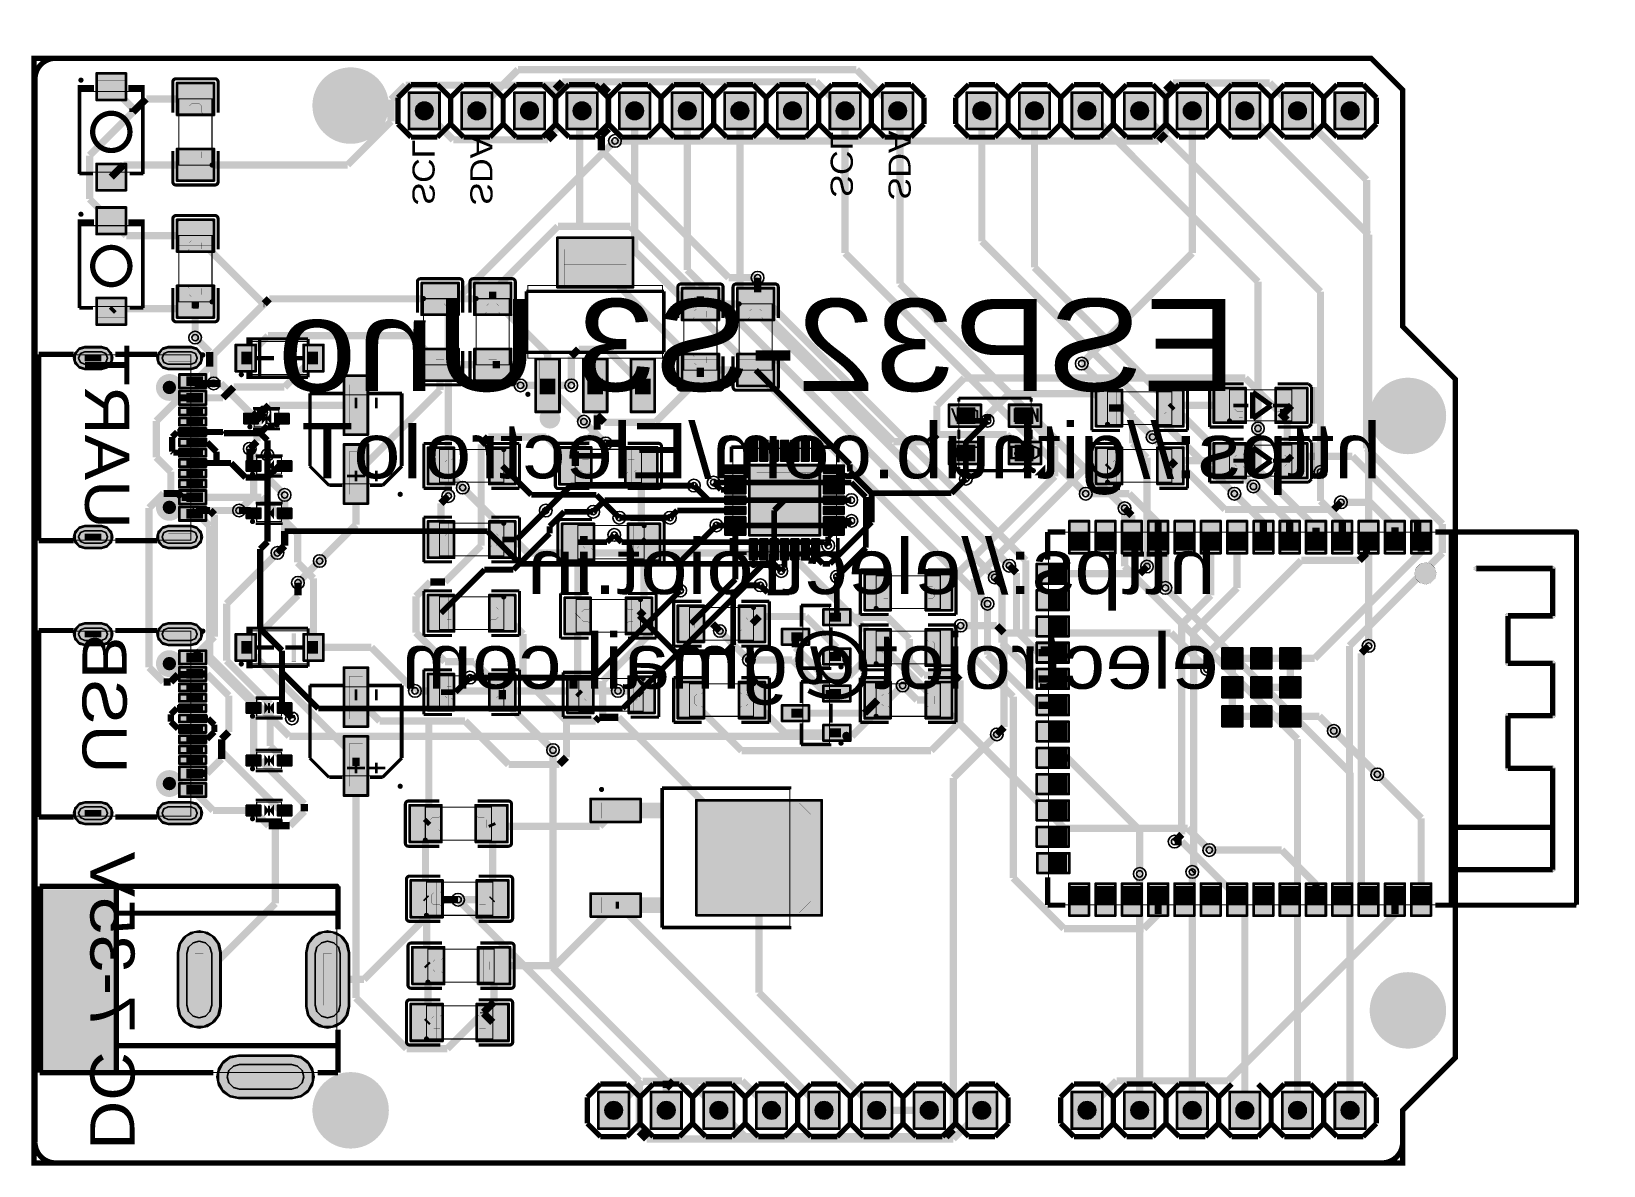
# Model space of a CAD drawing. Header units: millimetres. Extents: x 3.4 to 79.3, y -57 to -2.3.
import ezdxf
from ezdxf.enums import TextEntityAlignment as Align

# ---------------------------------------------------------------- set-up
doc = ezdxf.new("R2010")
doc.units = ezdxf.units.MM
doc.header["$MEASUREMENT"] = 0
for name, color, linetype, true_color in [('Board-Outline-Layer', 7, 'Continuous', 0xff00ff), ('Bottom-Layer', 7, 'Continuous', 0x0000ff), ('Bottom-Paste-Mask-Layer', 7, 'Continuous', 0x800000), ('Bottom-Silkscreen-Layer', 7, 'Continuous', 0x66cc33), ('Bottom-Solder-Mask-Layer', 7, 'Continuous', 0xaa00ff), ('Component-Marking-Layer', 7, 'Continuous', 0x66ffcc), ('Component-Shape-Layer', 7, 'Continuous', 0x00cccc), ('Document-Layer', 7, 'Continuous', 0xffffff), ('Hole-Layer', 7, 'Continuous', 0x222222), ('Multi-Layer', 7, 'Continuous', 0xc0c0c0), ('Pin-Floating-Layer', 7, 'Continuous', 0xff99ff), ('Pin-Soldering-Layer', 7, 'Continuous', 0xcc9999), ('Top-Layer', 7, 'Continuous', 0xff0000), ('Top-Paste-Mask-Layer', 7, 'Continuous', 0x808080), ('Top-Silkscreen-Layer', 7, 'Continuous', 0xffcc00), ('Top-Solder-Mask-Layer', 7, 'Continuous', 0x800080)]:
    doc.layers.add(name, color=color, linetype=linetype, true_color=true_color)
doc.styles.get("Standard").update_dxf_attribs({"font": 'arial.ttf'})

msp = doc.modelspace()

# ---------------------------------------------------------------- texts
at = {"layer": 'Bottom-Silkscreen-Layer', "text_generation_flag": 2, "width": 1.1}
for s, height, p in [('SCL', 1.0668, (21.463, -10.668)), ('SDA', 1.0668, (24.257, -10.668)), ('SCL', 1.0668, (41.656, -10.287)), ('SDA', 1.0668, (44.45, -10.414)), ('UART', 2.1336, (5.334, -26.289)), ('USB', 2.1336, (5.207, -38.1)), ('DC 7-35V', 2.1336, (5.588, -56.261))]:
    msp.add_text(s, height=height, rotation=-90, dxfattribs=at).set_placement(p, align=Align.BOTTOM_LEFT)
for s, height, p in [('ESP32-S3 Uno', 4.44501, (61.595, -20.955)), ('https://github.com/ElectroIoT', 2.66701, (68.58, -24.638)), ('https://electroiot.in', 2.66701, (60.579, -30.226)), ('electroiot@gmail.com', 2.66701, (60.706, -34.798))]:
    msp.add_text(s, height=height, dxfattribs=at).set_placement(p, align=Align.BOTTOM_LEFT)

# ---------------------------------------------------------------- hatches: boundary and pattern name
at = {"layer": 'Bottom-Layer'}
for points in [[(21.641, -5.243), (23.063, -5.243), (23.063, -6.95), (21.641, -6.95)], [(24.181, -5.243), (25.603, -5.243), (25.603, -6.95), (24.181, -6.95)], [(26.721, -5.243), (28.143, -5.243), (28.143, -6.95), (26.721, -6.95)], [(29.261, -5.243), (30.683, -5.243), (30.683, -6.95), (29.261, -6.95)], [(31.801, -5.243), (33.223, -5.243), (33.223, -6.95), (31.801, -6.95)], [(34.341, -5.243), (35.763, -5.243), (35.763, -6.95), (34.341, -6.95)], [(36.881, -5.243), (38.303, -5.243), (38.303, -6.95), (36.881, -6.95)], [(39.421, -5.243), (40.843, -5.243), (40.843, -6.95), (39.421, -6.95)], [(41.961, -5.243), (43.383, -5.243), (43.383, -6.95), (41.961, -6.95)], [(44.501, -5.243), (45.923, -5.243), (45.923, -6.949), (44.501, -6.949)], [(48.565, -5.243), (49.987, -5.243), (49.987, -6.949), (48.565, -6.949)], [(51.105, -5.243), (52.527, -5.243), (52.527, -6.949), (51.105, -6.949)], [(53.645, -5.243), (55.067, -5.243), (55.067, -6.949), (53.645, -6.949)], [(56.185, -5.243), (57.607, -5.243), (57.607, -6.949), (56.185, -6.949)], [(58.725, -5.243), (60.147, -5.243), (60.147, -6.949), (58.725, -6.949)], [(61.265, -5.243), (62.687, -5.243), (62.687, -6.95), (61.265, -6.95)], [(63.805, -5.243), (65.227, -5.243), (65.227, -6.95), (63.805, -6.95)], [(66.345, -5.243), (67.767, -5.243), (67.767, -6.95), (66.345, -6.95)], [(5.963, -18.532), (5.669, -18.436), (5.487, -18.186), (5.487, -17.877), (5.669, -17.627), (5.963, -17.532), (6.763, -17.532), (7.057, -17.627), (7.238, -17.877), (7.238, -18.186), (7.057, -18.436), (6.763, -18.532)], [(9.993, -18.532), (9.699, -18.436), (9.517, -18.186), (9.517, -17.877), (9.699, -17.627), (9.993, -17.532), (11.093, -17.532), (11.387, -17.627), (11.569, -17.877), (11.569, -18.186), (11.387, -18.436), (11.093, -18.532)], [(5.963, -27.172), (5.669, -27.077), (5.487, -26.827), (5.487, -26.518), (5.669, -26.268), (5.963, -26.172), (6.763, -26.172), (7.057, -26.268), (7.238, -26.518), (7.238, -26.827), (7.057, -27.077), (6.763, -27.172)], [(9.993, -27.172), (9.699, -27.077), (9.517, -26.827), (9.517, -26.518), (9.699, -26.268), (9.993, -26.172), (11.093, -26.172), (11.387, -26.268), (11.569, -26.518), (11.569, -26.827), (11.387, -27.077), (11.093, -27.172)], [(5.963, -31.867), (5.669, -31.772), (5.487, -31.522), (5.487, -31.212), (5.669, -30.962), (5.963, -30.867), (6.763, -30.867), (7.057, -30.962), (7.238, -31.212), (7.238, -31.522), (7.057, -31.772), (6.763, -31.867)], [(9.993, -31.867), (9.699, -31.772), (9.517, -31.522), (9.517, -31.212), (9.699, -30.962), (9.993, -30.867), (11.093, -30.867), (11.387, -30.962), (11.569, -31.212), (11.569, -31.522), (11.387, -31.772), (11.093, -31.867)], [(5.963, -40.507), (5.669, -40.412), (5.487, -40.162), (5.487, -39.853), (5.669, -39.603), (5.963, -39.507), (6.763, -39.507), (7.057, -39.603), (7.238, -39.853), (7.238, -40.162), (7.057, -40.412), (6.763, -40.507)], [(9.993, -40.507), (9.699, -40.412), (9.517, -40.162), (9.517, -39.853), (9.699, -39.603), (9.993, -39.507), (11.093, -39.507), (11.387, -39.603), (11.569, -39.853), (11.569, -40.162), (11.387, -40.412), (11.093, -40.507)], [(10.486, -46.736), (10.585, -46.302), (10.862, -45.954), (11.263, -45.761), (11.708, -45.761), (12.109, -45.954), (12.387, -46.302), (12.486, -46.736), (12.486, -49.336), (12.387, -49.77), (12.109, -50.118), (11.708, -50.311), (11.263, -50.311), (10.862, -50.118), (10.585, -49.77), (10.486, -49.336)], [(18.685, -49.336), (18.586, -49.77), (18.309, -50.118), (17.908, -50.311), (17.463, -50.311), (17.062, -50.118), (16.785, -49.77), (16.685, -49.336), (16.685, -46.736), (16.785, -46.302), (17.062, -45.954), (17.463, -45.761), (17.908, -45.761), (18.309, -45.954), (18.586, -46.302), (18.685, -46.736)], [(13.386, -53.736), (12.952, -53.637), (12.604, -53.36), (12.411, -52.959), (12.411, -52.514), (12.604, -52.113), (12.952, -51.835), (13.386, -51.736), (15.986, -51.736), (16.42, -51.835), (16.768, -52.113), (16.961, -52.514), (16.961, -52.959), (16.768, -53.36), (16.42, -53.637), (15.986, -53.736)], [(32.207, -55.21), (30.785, -55.21), (30.785, -53.503), (32.207, -53.503)], [(34.747, -55.21), (33.325, -55.21), (33.325, -53.503), (34.747, -53.503)], [(37.287, -55.21), (35.865, -55.21), (35.865, -53.503), (37.287, -53.503)], [(39.827, -55.21), (38.405, -55.21), (38.405, -53.503), (39.827, -53.503)], [(42.367, -55.21), (40.945, -55.21), (40.945, -53.503), (42.367, -53.503)], [(44.907, -55.21), (43.485, -55.21), (43.485, -53.503), (44.907, -53.503)], [(47.447, -55.21), (46.025, -55.21), (46.025, -53.503), (47.447, -53.503)], [(49.987, -55.21), (48.565, -55.21), (48.565, -53.503), (49.987, -53.503)], [(55.067, -55.21), (53.645, -55.21), (53.645, -53.503), (55.067, -53.503)], [(57.607, -55.21), (56.185, -55.21), (56.185, -53.503), (57.607, -53.503)], [(60.147, -55.21), (58.725, -55.21), (58.725, -53.503), (60.147, -53.503)], [(62.687, -55.21), (61.265, -55.21), (61.265, -53.503), (62.687, -53.503)], [(65.227, -55.21), (63.805, -55.21), (63.805, -53.503), (65.227, -53.503)], [(67.767, -55.21), (66.345, -55.21), (66.345, -53.503), (67.767, -53.503)]]:
    msp.add_hatch(color=256, dxfattribs=at).paths.add_polyline_path(points)
at = {"layer": 'Bottom-Paste-Mask-Layer'}
for points in [[(21.641, -5.243), (23.063, -5.243), (23.063, -6.95), (21.641, -6.95)], [(24.181, -5.243), (25.603, -5.243), (25.603, -6.95), (24.181, -6.95)], [(26.721, -5.243), (28.143, -5.243), (28.143, -6.95), (26.721, -6.95)], [(29.261, -5.243), (30.683, -5.243), (30.683, -6.95), (29.261, -6.95)], [(31.801, -5.243), (33.223, -5.243), (33.223, -6.95), (31.801, -6.95)], [(34.341, -5.243), (35.763, -5.243), (35.763, -6.95), (34.341, -6.95)], [(36.881, -5.243), (38.303, -5.243), (38.303, -6.95), (36.881, -6.95)], [(39.421, -5.243), (40.843, -5.243), (40.843, -6.95), (39.421, -6.95)], [(41.961, -5.243), (43.383, -5.243), (43.383, -6.95), (41.961, -6.95)], [(44.501, -5.243), (45.923, -5.243), (45.923, -6.949), (44.501, -6.949)], [(48.565, -5.243), (49.987, -5.243), (49.987, -6.949), (48.565, -6.949)], [(51.105, -5.243), (52.527, -5.243), (52.527, -6.949), (51.105, -6.949)], [(53.645, -5.243), (55.067, -5.243), (55.067, -6.949), (53.645, -6.949)], [(56.185, -5.243), (57.607, -5.243), (57.607, -6.949), (56.185, -6.949)], [(58.725, -5.243), (60.147, -5.243), (60.147, -6.949), (58.725, -6.949)], [(61.265, -5.243), (62.687, -5.243), (62.687, -6.95), (61.265, -6.95)], [(63.805, -5.243), (65.227, -5.243), (65.227, -6.95), (63.805, -6.95)], [(66.345, -5.243), (67.767, -5.243), (67.767, -6.95), (66.345, -6.95)], [(5.963, -18.532), (5.669, -18.436), (5.487, -18.186), (5.487, -17.877), (5.669, -17.627), (5.963, -17.532), (6.763, -17.532), (7.057, -17.627), (7.238, -17.877), (7.238, -18.186), (7.057, -18.436), (6.763, -18.532)], [(9.993, -18.532), (9.699, -18.436), (9.517, -18.186), (9.517, -17.877), (9.699, -17.627), (9.993, -17.532), (11.093, -17.532), (11.387, -17.627), (11.569, -17.877), (11.569, -18.186), (11.387, -18.436), (11.093, -18.532)], [(5.963, -27.172), (5.669, -27.077), (5.487, -26.827), (5.487, -26.518), (5.669, -26.268), (5.963, -26.172), (6.763, -26.172), (7.057, -26.268), (7.238, -26.518), (7.238, -26.827), (7.057, -27.077), (6.763, -27.172)], [(9.993, -27.172), (9.699, -27.077), (9.517, -26.827), (9.517, -26.518), (9.699, -26.268), (9.993, -26.172), (11.093, -26.172), (11.387, -26.268), (11.569, -26.518), (11.569, -26.827), (11.387, -27.077), (11.093, -27.172)], [(5.963, -31.867), (5.669, -31.772), (5.487, -31.522), (5.487, -31.212), (5.669, -30.962), (5.963, -30.867), (6.763, -30.867), (7.057, -30.962), (7.238, -31.212), (7.238, -31.522), (7.057, -31.772), (6.763, -31.867)], [(9.993, -31.867), (9.699, -31.772), (9.517, -31.522), (9.517, -31.212), (9.699, -30.962), (9.993, -30.867), (11.093, -30.867), (11.387, -30.962), (11.569, -31.212), (11.569, -31.522), (11.387, -31.772), (11.093, -31.867)], [(5.963, -40.507), (5.669, -40.412), (5.487, -40.162), (5.487, -39.853), (5.669, -39.603), (5.963, -39.507), (6.763, -39.507), (7.057, -39.603), (7.238, -39.853), (7.238, -40.162), (7.057, -40.412), (6.763, -40.507)], [(9.993, -40.507), (9.699, -40.412), (9.517, -40.162), (9.517, -39.853), (9.699, -39.603), (9.993, -39.507), (11.093, -39.507), (11.387, -39.603), (11.569, -39.853), (11.569, -40.162), (11.387, -40.412), (11.093, -40.507)], [(10.486, -46.736), (10.585, -46.302), (10.862, -45.954), (11.263, -45.761), (11.708, -45.761), (12.109, -45.954), (12.387, -46.302), (12.486, -46.736), (12.486, -49.336), (12.387, -49.77), (12.109, -50.118), (11.708, -50.311), (11.263, -50.311), (10.862, -50.118), (10.585, -49.77), (10.486, -49.336)], [(18.685, -49.336), (18.586, -49.77), (18.309, -50.118), (17.908, -50.311), (17.463, -50.311), (17.062, -50.118), (16.785, -49.77), (16.685, -49.336), (16.685, -46.736), (16.785, -46.302), (17.062, -45.954), (17.463, -45.761), (17.908, -45.761), (18.309, -45.954), (18.586, -46.302), (18.685, -46.736)], [(13.386, -53.736), (12.952, -53.637), (12.604, -53.36), (12.411, -52.959), (12.411, -52.514), (12.604, -52.113), (12.952, -51.835), (13.386, -51.736), (15.986, -51.736), (16.42, -51.835), (16.768, -52.113), (16.961, -52.514), (16.961, -52.959), (16.768, -53.36), (16.42, -53.637), (15.986, -53.736)], [(32.207, -55.21), (30.785, -55.21), (30.785, -53.503), (32.207, -53.503)], [(34.747, -55.21), (33.325, -55.21), (33.325, -53.503), (34.747, -53.503)], [(37.287, -55.21), (35.865, -55.21), (35.865, -53.503), (37.287, -53.503)], [(39.827, -55.21), (38.405, -55.21), (38.405, -53.503), (39.827, -53.503)], [(42.367, -55.21), (40.945, -55.21), (40.945, -53.503), (42.367, -53.503)], [(44.907, -55.21), (43.485, -55.21), (43.485, -53.503), (44.907, -53.503)], [(47.447, -55.21), (46.025, -55.21), (46.025, -53.503), (47.447, -53.503)], [(49.987, -55.21), (48.565, -55.21), (48.565, -53.503), (49.987, -53.503)], [(55.067, -55.21), (53.645, -55.21), (53.645, -53.503), (55.067, -53.503)], [(57.607, -55.21), (56.185, -55.21), (56.185, -53.503), (57.607, -53.503)], [(60.147, -55.21), (58.725, -55.21), (58.725, -53.503), (60.147, -53.503)], [(62.687, -55.21), (61.265, -55.21), (61.265, -53.503), (62.687, -53.503)], [(65.227, -55.21), (63.805, -55.21), (63.805, -53.503), (65.227, -53.503)], [(67.767, -55.21), (66.345, -55.21), (66.345, -53.503), (67.767, -53.503)]]:
    msp.add_hatch(color=256, dxfattribs=at).paths.add_polyline_path(points)
at = {"layer": 'Bottom-Solder-Mask-Layer'}
for points in [[(21.59, -5.192), (23.114, -5.192), (23.114, -7.001), (21.59, -7.001)], [(24.13, -5.192), (25.654, -5.192), (25.654, -7.001), (24.13, -7.001)], [(26.67, -5.192), (28.194, -5.192), (28.194, -7.001), (26.67, -7.001)], [(29.21, -5.192), (30.734, -5.192), (30.734, -7.001), (29.21, -7.001)], [(31.75, -5.192), (33.274, -5.192), (33.274, -7.001), (31.75, -7.001)], [(34.29, -5.192), (35.814, -5.192), (35.814, -7.001), (34.29, -7.001)], [(36.83, -5.192), (38.354, -5.192), (38.354, -7.001), (36.83, -7.001)], [(39.37, -5.192), (40.894, -5.192), (40.894, -7.001), (39.37, -7.001)], [(41.91, -5.192), (43.434, -5.192), (43.434, -7.001), (41.91, -7.001)], [(44.45, -5.192), (45.974, -5.192), (45.974, -7), (44.45, -7)], [(48.514, -5.192), (50.038, -5.192), (50.038, -7), (48.514, -7)], [(51.054, -5.192), (52.578, -5.192), (52.578, -7), (51.054, -7)], [(53.594, -5.192), (55.118, -5.192), (55.118, -7), (53.594, -7)], [(56.134, -5.192), (57.658, -5.192), (57.658, -7), (56.134, -7)], [(58.674, -5.192), (60.198, -5.192), (60.198, -7), (58.674, -7)], [(61.214, -5.192), (62.738, -5.192), (62.738, -7.001), (61.214, -7.001)], [(63.754, -5.192), (65.278, -5.192), (65.278, -7.001), (63.754, -7.001)], [(66.294, -5.192), (67.818, -5.192), (67.818, -7.001), (66.294, -7.001)], [(5.963, -18.582), (5.688, -18.508), (5.487, -18.307), (5.413, -18.032), (5.487, -17.757), (5.688, -17.556), (5.963, -17.482), (6.763, -17.482), (7.038, -17.556), (7.239, -17.757), (7.313, -18.032), (7.239, -18.307), (7.038, -18.508), (6.763, -18.582)], [(9.993, -18.582), (9.718, -18.508), (9.517, -18.307), (9.443, -18.032), (9.517, -17.757), (9.718, -17.556), (9.993, -17.482), (11.093, -17.482), (11.368, -17.556), (11.569, -17.757), (11.643, -18.032), (11.569, -18.307), (11.368, -18.508), (11.093, -18.582)], [(5.963, -27.222), (5.688, -27.148), (5.487, -26.947), (5.413, -26.672), (5.487, -26.397), (5.688, -26.196), (5.963, -26.122), (6.763, -26.122), (7.038, -26.196), (7.239, -26.397), (7.313, -26.672), (7.239, -26.947), (7.038, -27.148), (6.763, -27.222)], [(9.993, -27.222), (9.718, -27.148), (9.517, -26.947), (9.443, -26.672), (9.517, -26.397), (9.718, -26.196), (9.993, -26.122), (11.093, -26.122), (11.368, -26.196), (11.569, -26.397), (11.643, -26.672), (11.569, -26.947), (11.368, -27.148), (11.093, -27.222)], [(5.963, -31.917), (5.688, -31.843), (5.487, -31.642), (5.413, -31.367), (5.487, -31.092), (5.688, -30.891), (5.963, -30.817), (6.763, -30.817), (7.038, -30.891), (7.239, -31.092), (7.313, -31.367), (7.239, -31.642), (7.038, -31.843), (6.763, -31.917)], [(9.993, -31.917), (9.718, -31.843), (9.517, -31.642), (9.443, -31.367), (9.517, -31.092), (9.718, -30.891), (9.993, -30.817), (11.093, -30.817), (11.368, -30.891), (11.569, -31.092), (11.643, -31.367), (11.569, -31.642), (11.368, -31.843), (11.093, -31.917)], [(5.963, -40.557), (5.688, -40.483), (5.487, -40.282), (5.413, -40.007), (5.487, -39.732), (5.688, -39.531), (5.963, -39.457), (6.763, -39.457), (7.038, -39.531), (7.239, -39.732), (7.313, -40.007), (7.239, -40.282), (7.038, -40.483), (6.763, -40.557)], [(9.993, -40.557), (9.718, -40.483), (9.517, -40.282), (9.443, -40.007), (9.517, -39.732), (9.718, -39.531), (9.993, -39.457), (11.093, -39.457), (11.368, -39.531), (11.569, -39.732), (11.643, -40.007), (11.569, -40.282), (11.368, -40.483), (11.093, -40.557)], [(10.435, -46.736), (10.515, -46.334), (10.743, -45.993), (11.084, -45.765), (11.486, -45.685), (11.888, -45.765), (12.229, -45.993), (12.457, -46.334), (12.537, -46.736), (12.537, -49.336), (12.457, -49.738), (12.229, -50.079), (11.888, -50.307), (11.486, -50.387), (11.084, -50.307), (10.743, -50.079), (10.515, -49.738), (10.435, -49.336)], [(18.736, -49.336), (18.656, -49.738), (18.429, -50.079), (18.088, -50.307), (17.685, -50.387), (17.283, -50.307), (16.942, -50.079), (16.714, -49.738), (16.634, -49.336), (16.634, -46.736), (16.714, -46.334), (16.942, -45.993), (17.283, -45.765), (17.685, -45.685), (18.088, -45.765), (18.429, -45.993), (18.656, -46.334), (18.736, -46.736)], [(13.386, -53.787), (12.984, -53.707), (12.643, -53.479), (12.415, -53.138), (12.335, -52.736), (12.415, -52.334), (12.643, -51.993), (12.984, -51.765), (13.386, -51.685), (15.986, -51.685), (16.388, -51.765), (16.729, -51.993), (16.957, -52.334), (17.037, -52.736), (16.957, -53.138), (16.729, -53.479), (16.388, -53.707), (15.986, -53.787)], [(32.258, -55.261), (30.734, -55.261), (30.734, -53.452), (32.258, -53.452)], [(34.798, -55.261), (33.274, -55.261), (33.274, -53.452), (34.798, -53.452)], [(37.338, -55.261), (35.814, -55.261), (35.814, -53.452), (37.338, -53.452)], [(39.878, -55.261), (38.354, -55.261), (38.354, -53.452), (39.878, -53.452)], [(42.418, -55.261), (40.894, -55.261), (40.894, -53.452), (42.418, -53.452)], [(44.958, -55.261), (43.434, -55.261), (43.434, -53.452), (44.958, -53.452)], [(47.498, -55.261), (45.974, -55.261), (45.974, -53.452), (47.498, -53.452)], [(50.038, -55.261), (48.514, -55.261), (48.514, -53.452), (50.038, -53.452)], [(55.118, -55.261), (53.594, -55.261), (53.594, -53.452), (55.118, -53.452)], [(57.658, -55.261), (56.134, -55.261), (56.134, -53.452), (57.658, -53.452)], [(60.198, -55.261), (58.674, -55.261), (58.674, -53.452), (60.198, -53.452)], [(62.738, -55.261), (61.214, -55.261), (61.214, -53.452), (62.738, -53.452)], [(65.278, -55.261), (63.754, -55.261), (63.754, -53.452), (65.278, -53.452)], [(67.818, -55.261), (66.294, -55.261), (66.294, -53.452), (67.818, -53.452)]]:
    msp.add_hatch(color=256, dxfattribs=at).paths.add_polyline_path(points)
at = {"layer": 'Component-Marking-Layer'}
for points in [[(5.714, -4.612, 1), (5.834, -4.612, 1)], [(5.714, -4.612, 1), (5.834, -4.612, 1)], [(12.043, -8.712, 1), (12.163, -8.712, 1)], [(12.043, -8.712, 1), (12.163, -8.712, 1)], [(5.714, -11.089, 1), (5.834, -11.089, 1)], [(5.714, -11.089, 1), (5.834, -11.089, 1)], [(22.254, -15.164, 1), (22.374, -15.164, 1)], [(22.254, -15.164, 1), (22.374, -15.164, 1)], [(24.794, -15.164, 1), (24.914, -15.164, 1)], [(24.794, -15.164, 1), (24.914, -15.164, 1)], [(12.043, -15.316, 1), (12.163, -15.316, 1)], [(12.043, -15.316, 1), (12.163, -15.316, 1)], [(34.827, -15.418, 1), (34.947, -15.418, 1)], [(34.827, -15.418, 1), (34.947, -15.418, 1)], [(37.494, -15.418, 1), (37.614, -15.418, 1)], [(37.494, -15.418, 1), (37.614, -15.418, 1)], [(11.603, -17.882, 1), (11.723, -17.882, 1)], [(11.603, -17.882, 1), (11.723, -17.882, 1)], [(13.457, -18.834, 1), (13.577, -18.834, 1)], [(13.457, -18.834, 1), (13.577, -18.834, 1)], [(27.297, -19.783, 1), (27.417, -19.783, 1)], [(27.297, -19.783, 1), (27.417, -19.783, 1)], [(55.286, -21.234, 1), (55.406, -21.234, 1)], [(55.286, -21.234, 1), (55.406, -21.234, 1)], [(61.178, -21.07, 1), (61.298, -21.07, 1)], [(61.178, -21.07, 1), (61.298, -21.07, 1)], [(13.872, -21.355, 1), (13.992, -21.355, 1)], [(13.872, -21.355, 1), (13.992, -21.355, 1)], [(26.128, -22.454, 1), (26.248, -22.454, 1)], [(26.128, -22.454, 1), (26.248, -22.454, 1)], [(32.782, -22.441, 1), (32.902, -22.441, 1)], [(32.782, -22.441, 1), (32.902, -22.441, 1)], [(51.701, -23.467, 1), (51.821, -23.467, 1)], [(51.701, -23.467, 1), (51.821, -23.467, 1)], [(13.999, -23.641, 1), (14.119, -23.641, 1)], [(13.999, -23.641, 1), (14.119, -23.641, 1)], [(55.286, -24.028, 1), (55.406, -24.028, 1)], [(55.286, -24.028, 1), (55.406, -24.028, 1)], [(61.178, -23.737, 1), (61.298, -23.737, 1)], [(61.178, -23.737, 1), (61.298, -23.737, 1)], [(21.131, -24.612, 1), (21.251, -24.612, 1)], [(21.131, -24.612, 1), (21.251, -24.612, 1)], [(13.999, -25.927, 1), (14.119, -25.927, 1)], [(13.999, -25.927, 1), (14.119, -25.927, 1)], [(26.128, -26.01, 1), (26.248, -26.01, 1)], [(26.128, -26.01, 1), (26.248, -26.01, 1)], [(32.909, -26.124, 1), (33.029, -26.124, 1)], [(32.909, -26.124, 1), (33.029, -26.124, 1)], [(77.93, -26.433, 1), (78.05, -26.433, 1)], [(77.93, -26.433, 1), (78.05, -26.433, 1)], [(37.191, -27.392, 1), (37.311, -27.392, 1)], [(37.191, -27.392, 1), (37.311, -27.392, 1)], [(26.128, -29.566, 1), (26.248, -29.566, 1)], [(26.128, -29.566, 1), (26.248, -29.566, 1)], [(32.732, -29.693, 1), (32.852, -29.693, 1)], [(32.732, -29.693, 1), (32.852, -29.693, 1)], [(38.193, -30.074, 1), (38.313, -30.074, 1)], [(38.193, -30.074, 1), (38.313, -30.074, 1)], [(44.11, -30.124, 1), (44.23, -30.124, 1)], [(44.11, -30.124, 1), (44.23, -30.124, 1)], [(11.603, -31.217, 1), (11.723, -31.217, 1)], [(11.603, -31.217, 1), (11.723, -31.217, 1)], [(13.457, -32.804, 1), (13.577, -32.804, 1)], [(13.457, -32.804, 1), (13.577, -32.804, 1)], [(26.128, -33.376, 1), (26.248, -33.376, 1)], [(26.128, -33.376, 1), (26.248, -33.376, 1)], [(42.415, -32.946, 1), (42.535, -32.946, 1)], [(42.415, -32.946, 1), (42.535, -32.946, 1)], [(44.11, -32.791, 1), (44.23, -32.791, 1)], [(44.11, -32.791, 1), (44.23, -32.791, 1)], [(32.859, -33.503, 1), (32.979, -33.503, 1)], [(32.859, -33.503, 1), (32.979, -33.503, 1)], [(38.193, -33.757, 1), (38.313, -33.757, 1)], [(38.193, -33.757, 1), (38.313, -33.757, 1)], [(13.999, -35.325, 1), (14.119, -35.325, 1)], [(13.999, -35.325, 1), (14.119, -35.325, 1)], [(44.11, -35.331, 1), (44.23, -35.331, 1)], [(44.11, -35.331, 1), (44.23, -35.331, 1)], [(42.415, -36.629, 1), (42.535, -36.629, 1)], [(42.415, -36.629, 1), (42.535, -36.629, 1)], [(13.999, -37.865, 1), (14.119, -37.865, 1)], [(13.999, -37.865, 1), (14.119, -37.865, 1)], [(21.131, -38.709, 1), (21.251, -38.709, 1)], [(21.131, -38.709, 1), (21.251, -38.709, 1)], [(30.852, -38.864, 1), (30.972, -38.864, 1)], [(30.852, -38.864, 1), (30.972, -38.864, 1)], [(13.999, -40.278, 1), (14.119, -40.278, 1)], [(13.999, -40.278, 1), (14.119, -40.278, 1)], [(22.343, -41.313, 1), (22.463, -41.313, 1)], [(22.343, -41.313, 1), (22.463, -41.313, 1)], [(18.076, -43.536, 1), (18.196, -43.536, 1)], [(18.076, -43.536, 1), (18.196, -43.536, 1)], [(22.397, -44.942, 1), (22.517, -44.942, 1)], [(22.397, -44.942, 1), (22.517, -44.942, 1)], [(22.47, -48.171, 1), (22.59, -48.171, 1)], [(22.47, -48.171, 1), (22.59, -48.171, 1)], [(22.399, -50.911, 1), (22.519, -50.911, 1)], [(22.399, -50.911, 1), (22.519, -50.911, 1)]]:
    msp.add_hatch(color=256, dxfattribs=at).paths.add_polyline_path(points)
at = {"layer": 'Document-Layer'}
for points in [[(16.157, -17.354), (16.157, -18.714), (15.953, -18.714), (15.953, -17.354)], [(16.157, -17.354), (16.157, -18.714), (15.953, -18.714), (15.953, -17.354)], [(14.271, -17.932), (14.271, -18.136), (15.087, -18.136), (15.087, -17.932)], [(14.271, -17.932), (14.271, -18.136), (15.087, -18.136), (15.087, -17.932)], [(16.463, -17.932), (16.463, -18.136), (15.647, -18.136), (15.647, -17.932)], [(16.463, -17.932), (16.463, -18.136), (15.647, -18.136), (15.647, -17.932)], [(61.688, -19.72), (61.688, -20.92), (61.868, -20.92), (61.868, -19.72)], [(61.688, -19.72), (61.688, -20.92), (61.868, -20.92), (61.868, -19.72)], [(18.986, -19.94), (19.115, -19.94), (19.115, -20.456), (18.986, -20.456)], [(18.986, -19.94), (19.115, -19.94), (19.115, -20.456), (18.986, -20.456)], [(47.786, -20.467), (47.886, -20.467), (48.036, -20.867), (48.136, -20.467), (48.236, -20.467), (48.036, -21.117)], [(47.786, -20.467), (47.886, -20.467), (48.036, -20.867), (48.136, -20.467), (48.236, -20.467), (48.036, -21.117)], [(48.286, -20.467), (48.286, -21.117), (48.386, -21.117), (48.386, -20.467)], [(48.286, -20.467), (48.286, -21.117), (48.386, -21.117), (48.386, -20.467)], [(48.386, -20.567), (48.536, -20.617), (48.536, -20.942), (48.386, -21.042), (48.386, -21.117), (48.636, -21.017), (48.636, -20.567), (48.386, -20.467)], [(48.386, -20.567), (48.536, -20.617), (48.536, -20.942), (48.386, -21.042), (48.386, -21.117), (48.636, -21.017), (48.636, -20.567), (48.386, -20.467)], [(48.761, -20.467), (48.761, -21.117), (48.861, -21.117), (48.861, -20.467)], [(48.761, -20.467), (48.761, -21.117), (48.861, -21.117), (48.861, -20.467)], [(48.861, -20.567), (49.01, -20.617), (49.01, -20.917), (48.861, -21.017), (48.861, -21.117), (49.11, -20.967), (49.11, -20.567), (48.861, -20.467)], [(48.861, -20.567), (49.01, -20.617), (49.01, -20.917), (48.861, -21.017), (48.861, -21.117), (49.11, -20.967), (49.11, -20.567), (48.861, -20.467)], [(50.811, -20.467), (50.811, -21.117), (50.911, -21.117), (50.911, -20.467)], [(50.811, -20.467), (50.811, -21.117), (50.911, -21.117), (50.911, -20.467)], [(50.911, -20.567), (51.06, -20.617), (51.06, -20.917), (50.911, -21.017), (50.911, -21.117), (51.16, -20.967), (51.16, -20.567), (50.911, -20.467)], [(50.911, -20.567), (51.06, -20.617), (51.06, -20.917), (50.911, -21.017), (50.911, -21.117), (51.16, -20.967), (51.16, -20.567), (50.911, -20.467)], [(51.336, -20.467), (51.336, -21.117), (51.436, -21.117), (51.436, -20.467)], [(51.336, -20.467), (51.336, -21.117), (51.436, -21.117), (51.436, -20.467)], [(51.611, -20.467), (51.611, -21.117), (51.711, -21.117), (51.711, -20.467)], [(51.611, -20.467), (51.611, -21.117), (51.711, -21.117), (51.711, -20.467)], [(51.711, -20.542), (51.911, -21.117), (52.011, -21.117), (52.011, -20.467), (51.911, -20.467), (51.911, -20.842), (51.761, -20.467), (51.711, -20.467)], [(51.711, -20.542), (51.911, -21.117), (52.011, -21.117), (52.011, -20.467), (51.911, -20.467), (51.911, -20.842), (51.761, -20.467), (51.711, -20.467)], [(61.418, -20.23), (61.418, -20.41), (62.138, -20.41), (62.138, -20.23)], [(61.418, -20.23), (61.418, -20.41), (62.138, -20.41), (62.138, -20.23)], [(64.058, -20.23), (64.058, -20.41), (63.338, -20.41), (63.338, -20.23)], [(64.058, -20.23), (64.058, -20.41), (63.338, -20.41), (63.338, -20.23)], [(14.503, -20.676), (14.503, -21.234), (14.732, -20.955)], [(14.503, -20.676), (14.503, -21.234), (14.732, -20.955)], [(14.961, -20.676), (14.961, -21.234), (14.732, -20.955)], [(14.961, -20.676), (14.961, -21.234), (14.732, -20.955)], [(47.761, -22.292), (47.761, -22.942), (47.861, -22.942), (47.861, -22.292)], [(47.761, -22.292), (47.761, -22.942), (47.861, -22.942), (47.861, -22.292)], [(47.861, -22.392), (48.01, -22.442), (48.01, -22.742), (47.861, -22.842), (47.861, -22.942), (48.11, -22.792), (48.11, -22.392), (47.861, -22.292)], [(47.861, -22.392), (48.01, -22.442), (48.01, -22.742), (47.861, -22.842), (47.861, -22.942), (48.11, -22.792), (48.11, -22.392), (47.861, -22.292)], [(48.261, -22.417), (48.261, -22.842), (48.411, -22.842), (48.411, -22.367), (48.186, -22.367), (48.186, -22.292), (48.486, -22.292), (48.486, -22.942), (48.186, -22.942), (48.186, -22.417)], [(48.261, -22.417), (48.261, -22.842), (48.411, -22.842), (48.411, -22.367), (48.186, -22.367), (48.186, -22.292), (48.486, -22.292), (48.486, -22.942), (48.186, -22.942), (48.186, -22.417)], [(48.586, -22.292), (48.661, -22.292), (48.661, -22.867), (48.786, -22.867), (48.786, -22.292), (48.861, -22.292), (48.861, -22.942), (48.586, -22.942)], [(48.586, -22.292), (48.661, -22.292), (48.661, -22.867), (48.786, -22.867), (48.786, -22.292), (48.861, -22.292), (48.861, -22.942), (48.586, -22.942)], [(48.936, -22.292), (48.936, -22.367), (49.036, -22.367), (49.036, -22.942), (49.111, -22.942), (49.111, -22.367), (49.186, -22.367), (49.186, -22.292)], [(48.936, -22.292), (48.936, -22.367), (49.036, -22.367), (49.036, -22.942), (49.111, -22.942), (49.111, -22.367), (49.186, -22.367), (49.186, -22.292)], [(51.111, -22.267), (51.111, -22.367), (50.761, -22.367), (50.761, -22.817), (51.011, -22.817), (51.011, -22.692), (50.836, -22.692), (50.836, -22.592), (51.111, -22.592), (51.111, -22.917), (50.661, -22.917), (50.661, -22.267)], [(51.111, -22.267), (51.111, -22.367), (50.761, -22.367), (50.761, -22.817), (51.011, -22.817), (51.011, -22.692), (50.836, -22.692), (50.836, -22.592), (51.111, -22.592), (51.111, -22.917), (50.661, -22.917), (50.661, -22.267)], [(51.211, -22.267), (51.211, -22.917), (51.312, -22.917), (51.312, -22.267)], [(51.211, -22.267), (51.211, -22.917), (51.312, -22.917), (51.312, -22.267)], [(51.311, -22.342), (51.511, -22.917), (51.611, -22.917), (51.611, -22.267), (51.511, -22.267), (51.511, -22.642), (51.361, -22.267), (51.311, -22.267)], [(51.311, -22.342), (51.511, -22.917), (51.611, -22.917), (51.611, -22.267), (51.511, -22.267), (51.511, -22.642), (51.361, -22.267), (51.311, -22.267)], [(51.713, -22.272), (51.713, -22.922), (51.813, -22.922), (51.813, -22.272)], [(51.713, -22.272), (51.713, -22.922), (51.813, -22.922), (51.813, -22.272)], [(51.813, -22.372), (51.962, -22.422), (51.962, -22.722), (51.813, -22.822), (51.813, -22.922), (52.062, -22.772), (52.062, -22.372), (51.813, -22.272)], [(51.813, -22.372), (51.962, -22.422), (51.962, -22.722), (51.813, -22.822), (51.813, -22.922), (52.062, -22.772), (52.062, -22.372), (51.813, -22.272)], [(61.688, -22.387), (61.688, -23.587), (61.868, -23.587), (61.868, -22.387)], [(61.688, -22.387), (61.688, -23.587), (61.868, -23.587), (61.868, -22.387)], [(14.63, -22.962), (14.63, -23.52), (14.859, -23.241)], [(14.63, -22.962), (14.63, -23.52), (14.859, -23.241)], [(15.088, -22.962), (15.088, -23.52), (14.859, -23.241)], [(15.088, -22.962), (15.088, -23.52), (14.859, -23.241)], [(18.986, -23.982), (19.115, -23.982), (19.115, -23.466), (18.986, -23.466)], [(18.986, -23.982), (19.115, -23.982), (19.115, -23.466), (18.986, -23.466)], [(51.161, -23.467), (51.661, -23.467), (51.661, -22.967)], [(51.161, -23.467), (51.661, -23.467), (51.661, -22.967)], [(61.418, -22.897), (61.418, -23.077), (62.138, -23.077), (62.138, -22.897)], [(61.418, -22.897), (61.418, -23.077), (62.138, -23.077), (62.138, -22.897)], [(64.058, -22.897), (64.058, -23.077), (63.338, -23.077), (63.338, -22.897)], [(64.058, -22.897), (64.058, -23.077), (63.338, -23.077), (63.338, -22.897)], [(18.62, -23.789), (19.48, -23.789), (19.48, -23.66), (18.62, -23.66)], [(18.62, -23.789), (19.48, -23.789), (19.48, -23.66), (18.62, -23.66)], [(14.63, -25.248), (14.63, -25.806), (14.859, -25.527)], [(14.63, -25.248), (14.63, -25.806), (14.859, -25.527)], [(15.088, -25.248), (15.088, -25.806), (14.859, -25.527)], [(15.088, -25.248), (15.088, -25.806), (14.859, -25.527)], [(76.962, -28.194), (76.961, -28.177), (76.958, -28.161), (76.952, -28.145), (76.945, -28.131), (76.936, -28.117), (76.925, -28.104), (76.912, -28.093), (76.899, -28.084), (76.884, -28.077), (76.868, -28.071), (76.852, -28.068), (76.835, -28.067), (73.152, -28.067), (73.136, -28.068), (73.119, -28.071), (73.104, -28.077), (73.089, -28.084), (73.075, -28.093), (73.062, -28.104), (73.051, -28.117), (73.042, -28.131), (73.035, -28.145), (73.029, -28.161), (73.026, -28.177), (73.025, -28.194), (73.026, -28.211), (73.029, -28.227), (73.035, -28.243), (73.042, -28.258), (73.051, -28.271), (73.062, -28.284), (73.075, -28.295), (73.089, -28.304), (73.104, -28.311), (73.119, -28.317), (73.136, -28.32), (73.152, -28.321), (76.708, -28.321), (76.708, -30.353), (74.676, -30.353), (74.66, -30.354), (74.643, -30.357), (74.628, -30.363), (74.613, -30.37), (74.599, -30.379), (74.586, -30.39), (74.575, -30.403), (74.566, -30.417), (74.559, -30.431), (74.553, -30.447), (74.55, -30.463), (74.549, -30.48), (74.549, -32.766), (74.55, -32.783), (74.553, -32.799), (74.559, -32.815), (74.566, -32.83), (74.575, -32.843), (74.586, -32.856), (74.599, -32.867), (74.613, -32.876), (74.628, -32.883), (74.643, -32.889), (74.66, -32.892), (74.676, -32.893), (76.708, -32.893), (76.708, -35.179), (74.676, -35.179), (74.66, -35.18), (74.643, -35.183), (74.628, -35.189), (74.613, -35.196), (74.599, -35.205), (74.586, -35.216), (74.575, -35.229), (74.566, -35.243), (74.559, -35.257), (74.553, -35.273), (74.55, -35.289), (74.549, -35.306), (74.549, -37.846), (74.55, -37.863), (74.553, -37.879), (74.559, -37.895), (74.566, -37.91), (74.575, -37.923), (74.586, -37.936), (74.599, -37.947), (74.613, -37.956), (74.628, -37.963), (74.643, -37.969), (74.66, -37.972), (74.676, -37.973), (76.708, -37.973), (76.708, -40.495), (76.708, -40.571), (71.95, -40.571), (71.934, -40.572), (71.918, -40.576), (71.902, -40.581), (71.887, -40.588), (71.873, -40.597), (71.861, -40.608), (71.85, -40.621), (71.841, -40.635), (71.833, -40.65), (71.828, -40.665), (71.825, -40.682), (71.823, -40.698), (71.825, -40.715), (71.828, -40.731), (71.833, -40.747), (71.841, -40.762), (71.85, -40.776), (71.861, -40.788), (71.873, -40.799), (71.887, -40.808), (71.902, -40.816), (71.918, -40.821), (71.934, -40.824), (71.95, -40.825), (76.708, -40.825), (76.708, -42.603), (71.95, -42.603), (71.934, -42.604), (71.918, -42.608), (71.902, -42.613), (71.887, -42.62), (71.873, -42.629), (71.861, -42.64), (71.85, -42.653), (71.841, -42.667), (71.833, -42.682), (71.828, -42.697), (71.825, -42.714), (71.823, -42.73), (71.825, -42.747), (71.828, -42.763), (71.833, -42.779), (71.841, -42.794), (71.85, -42.808), (71.861, -42.82), (71.873, -42.831), (71.887, -42.84), (71.902, -42.848), (71.918, -42.853), (71.934, -42.856), (71.95, -42.857), (76.835, -42.857), (76.852, -42.856), (76.868, -42.853), (76.884, -42.848), (76.899, -42.84), (76.912, -42.831), (76.925, -42.82), (76.936, -42.808), (76.945, -42.794), (76.952, -42.779), (76.958, -42.763), (76.961, -42.747), (76.962, -42.73), (76.962, -40.698), (76.962, -40.495), (76.962, -37.846), (76.961, -37.829), (76.958, -37.813), (76.952, -37.797), (76.945, -37.783), (76.936, -37.769), (76.925, -37.756), (76.912, -37.745), (76.899, -37.736), (76.884, -37.729), (76.868, -37.723), (76.852, -37.72), (76.835, -37.719), (74.803, -37.719), (74.803, -35.433), (76.835, -35.433), (76.852, -35.432), (76.868, -35.429), (76.884, -35.423), (76.899, -35.416), (76.912, -35.407), (76.925, -35.396), (76.936, -35.383), (76.945, -35.37), (76.952, -35.355), (76.958, -35.339), (76.961, -35.323), (76.962, -35.306), (76.962, -32.766), (76.961, -32.749), (76.958, -32.733), (76.952, -32.717), (76.945, -32.703), (76.936, -32.689), (76.925, -32.676), (76.912, -32.665), (76.899, -32.656), (76.884, -32.649), (76.868, -32.643), (76.852, -32.64), (76.835, -32.639), (74.803, -32.639), (74.803, -30.607), (76.835, -30.607), (76.852, -30.606), (76.868, -30.603), (76.884, -30.597), (76.899, -30.59), (76.912, -30.581), (76.925, -30.57), (76.936, -30.557), (76.945, -30.544), (76.952, -30.529), (76.958, -30.513), (76.961, -30.497), (76.962, -30.48)], [(76.962, -28.194), (76.961, -28.177), (76.958, -28.161), (76.952, -28.145), (76.945, -28.131), (76.936, -28.117), (76.925, -28.104), (76.912, -28.093), (76.899, -28.084), (76.884, -28.077), (76.868, -28.071), (76.852, -28.068), (76.835, -28.067), (73.152, -28.067), (73.136, -28.068), (73.119, -28.071), (73.104, -28.077), (73.089, -28.084), (73.075, -28.093), (73.062, -28.104), (73.051, -28.117), (73.042, -28.131), (73.035, -28.145), (73.029, -28.161), (73.026, -28.177), (73.025, -28.194), (73.026, -28.211), (73.029, -28.227), (73.035, -28.243), (73.042, -28.258), (73.051, -28.271), (73.062, -28.284), (73.075, -28.295), (73.089, -28.304), (73.104, -28.311), (73.119, -28.317), (73.136, -28.32), (73.152, -28.321), (76.708, -28.321), (76.708, -30.353), (74.676, -30.353), (74.66, -30.354), (74.643, -30.357), (74.628, -30.363), (74.613, -30.37), (74.599, -30.379), (74.586, -30.39), (74.575, -30.403), (74.566, -30.417), (74.559, -30.431), (74.553, -30.447), (74.55, -30.463), (74.549, -30.48), (74.549, -32.766), (74.55, -32.783), (74.553, -32.799), (74.559, -32.815), (74.566, -32.83), (74.575, -32.843), (74.586, -32.856), (74.599, -32.867), (74.613, -32.876), (74.628, -32.883), (74.643, -32.889), (74.66, -32.892), (74.676, -32.893), (76.708, -32.893), (76.708, -35.179), (74.676, -35.179), (74.66, -35.18), (74.643, -35.183), (74.628, -35.189), (74.613, -35.196), (74.599, -35.205), (74.586, -35.216), (74.575, -35.229), (74.566, -35.243), (74.559, -35.257), (74.553, -35.273), (74.55, -35.289), (74.549, -35.306), (74.549, -37.846), (74.55, -37.863), (74.553, -37.879), (74.559, -37.895), (74.566, -37.91), (74.575, -37.923), (74.586, -37.936), (74.599, -37.947), (74.613, -37.956), (74.628, -37.963), (74.643, -37.969), (74.66, -37.972), (74.676, -37.973), (76.708, -37.973), (76.708, -40.495), (76.708, -40.571), (71.95, -40.571), (71.934, -40.572), (71.918, -40.576), (71.902, -40.581), (71.887, -40.588), (71.873, -40.597), (71.861, -40.608), (71.85, -40.621), (71.841, -40.635), (71.833, -40.65), (71.828, -40.665), (71.825, -40.682), (71.823, -40.698), (71.825, -40.715), (71.828, -40.731), (71.833, -40.747), (71.841, -40.762), (71.85, -40.776), (71.861, -40.788), (71.873, -40.799), (71.887, -40.808), (71.902, -40.816), (71.918, -40.821), (71.934, -40.824), (71.95, -40.825), (76.708, -40.825), (76.708, -42.603), (71.95, -42.603), (71.934, -42.604), (71.918, -42.608), (71.902, -42.613), (71.887, -42.62), (71.873, -42.629), (71.861, -42.64), (71.85, -42.653), (71.841, -42.667), (71.833, -42.682), (71.828, -42.697), (71.825, -42.714), (71.823, -42.73), (71.825, -42.747), (71.828, -42.763), (71.833, -42.779), (71.841, -42.794), (71.85, -42.808), (71.861, -42.82), (71.873, -42.831), (71.887, -42.84), (71.902, -42.848), (71.918, -42.853), (71.934, -42.856), (71.95, -42.857), (76.835, -42.857), (76.852, -42.856), (76.868, -42.853), (76.884, -42.848), (76.899, -42.84), (76.912, -42.831), (76.925, -42.82), (76.936, -42.808), (76.945, -42.794), (76.952, -42.779), (76.958, -42.763), (76.961, -42.747), (76.962, -42.73), (76.962, -40.698), (76.962, -40.495), (76.962, -37.846), (76.961, -37.829), (76.958, -37.813), (76.952, -37.797), (76.945, -37.783), (76.936, -37.769), (76.925, -37.756), (76.912, -37.745), (76.899, -37.736), (76.884, -37.729), (76.868, -37.723), (76.852, -37.72), (76.835, -37.719), (74.803, -37.719), (74.803, -35.433), (76.835, -35.433), (76.852, -35.432), (76.868, -35.429), (76.884, -35.423), (76.899, -35.416), (76.912, -35.407), (76.925, -35.396), (76.936, -35.383), (76.945, -35.37), (76.952, -35.355), (76.958, -35.339), (76.961, -35.323), (76.962, -35.306), (76.962, -32.766), (76.961, -32.749), (76.958, -32.733), (76.952, -32.717), (76.945, -32.703), (76.936, -32.689), (76.925, -32.676), (76.912, -32.665), (76.899, -32.656), (76.884, -32.649), (76.868, -32.643), (76.852, -32.64), (76.835, -32.639), (74.803, -32.639), (74.803, -30.607), (76.835, -30.607), (76.852, -30.606), (76.868, -30.603), (76.884, -30.597), (76.899, -30.59), (76.912, -30.581), (76.925, -30.57), (76.936, -30.557), (76.945, -30.544), (76.952, -30.529), (76.958, -30.513), (76.961, -30.497), (76.962, -30.48)], [(16.157, -31.324), (16.157, -32.684), (15.953, -32.684), (15.953, -31.324)], [(16.157, -31.324), (16.157, -32.684), (15.953, -32.684), (15.953, -31.324)], [(14.271, -31.902), (14.271, -32.106), (15.087, -32.106), (15.087, -31.902)], [(14.271, -31.902), (14.271, -32.106), (15.087, -32.106), (15.087, -31.902)], [(16.463, -31.902), (16.463, -32.106), (15.647, -32.106), (15.647, -31.902)], [(16.463, -31.902), (16.463, -32.106), (15.647, -32.106), (15.647, -31.902)], [(18.986, -34.038), (19.115, -34.038), (19.115, -34.554), (18.986, -34.554)], [(18.986, -34.038), (19.115, -34.038), (19.115, -34.554), (18.986, -34.554)], [(14.63, -34.646), (14.63, -35.204), (14.859, -34.925)], [(14.63, -34.646), (14.63, -35.204), (14.859, -34.925)], [(15.088, -34.646), (15.088, -35.204), (14.859, -34.925)], [(15.088, -34.646), (15.088, -35.204), (14.859, -34.925)], [(14.63, -37.186), (14.63, -37.744), (14.859, -37.465)], [(14.63, -37.186), (14.63, -37.744), (14.859, -37.465)], [(15.088, -37.186), (15.088, -37.744), (14.859, -37.465)], [(15.088, -37.186), (15.088, -37.744), (14.859, -37.465)], [(18.62, -37.886), (19.48, -37.886), (19.48, -37.757), (18.62, -37.757)], [(18.62, -37.886), (19.48, -37.886), (19.48, -37.757), (18.62, -37.757)], [(18.986, -38.08), (19.115, -38.08), (19.115, -37.564), (18.986, -37.564)], [(18.986, -38.08), (19.115, -38.08), (19.115, -37.564), (18.986, -37.564)], [(14.63, -39.599), (14.63, -40.157), (14.859, -39.878)], [(14.63, -39.599), (14.63, -40.157), (14.859, -39.878)], [(15.088, -39.599), (15.088, -40.157), (14.859, -39.878)], [(15.088, -39.599), (15.088, -40.157), (14.859, -39.878)], [(3.986, -43.686), (7.386, -43.686), (7.386, -52.486), (3.986, -52.486)], [(3.986, -43.686), (7.386, -43.686), (7.386, -52.486), (3.986, -52.486)]]:
    msp.add_hatch(color=256, dxfattribs=at).paths.add_polyline_path(points)
at = {"layer": 'Hole-Layer'}
for points in [[(21.928, -6.096, 1), (22.776, -6.096, 1)], [(24.468, -6.096, 1), (25.316, -6.096, 1)], [(27.008, -6.096, 1), (27.856, -6.096, 1)], [(29.548, -6.096, 1), (30.396, -6.096, 1)], [(32.088, -6.096, 1), (32.936, -6.096, 1)], [(34.628, -6.096, 1), (35.476, -6.096, 1)], [(37.168, -6.096, 1), (38.016, -6.096, 1)], [(39.708, -6.096, 1), (40.556, -6.096, 1)], [(42.248, -6.096, 1), (43.096, -6.096, 1)], [(44.788, -6.096, 1), (45.636, -6.096, 1)], [(48.852, -6.096, 1), (49.7, -6.096, 1)], [(51.392, -6.096, 1), (52.24, -6.096, 1)], [(53.932, -6.096, 1), (54.78, -6.096, 1)], [(56.472, -6.096, 1), (57.32, -6.096, 1)], [(59.012, -6.096, 1), (59.86, -6.096, 1)], [(61.552, -6.096, 1), (62.4, -6.096, 1)], [(64.092, -6.096, 1), (64.94, -6.096, 1)], [(66.632, -6.096, 1), (67.48, -6.096, 1)], [(5.963, -18.332), (5.751, -18.244), (5.663, -18.032), (5.751, -17.82), (5.963, -17.732), (6.763, -17.732), (6.975, -17.82), (7.063, -18.032), (6.975, -18.244), (6.763, -18.332)], [(9.993, -18.332), (9.781, -18.244), (9.693, -18.032), (9.781, -17.82), (9.993, -17.732), (11.093, -17.732), (11.305, -17.82), (11.393, -18.032), (11.305, -18.244), (11.093, -18.332)], [(5.963, -26.972), (5.751, -26.884), (5.663, -26.672), (5.751, -26.46), (5.963, -26.372), (6.763, -26.372), (6.975, -26.46), (7.063, -26.672), (6.975, -26.884), (6.763, -26.972)], [(9.993, -26.972), (9.781, -26.884), (9.693, -26.672), (9.781, -26.46), (9.993, -26.372), (11.093, -26.372), (11.305, -26.46), (11.393, -26.672), (11.305, -26.884), (11.093, -26.972)], [(5.963, -31.667), (5.751, -31.579), (5.663, -31.367), (5.751, -31.155), (5.963, -31.067), (6.763, -31.067), (6.975, -31.155), (7.063, -31.367), (6.975, -31.579), (6.763, -31.667)], [(9.993, -31.667), (9.781, -31.579), (9.693, -31.367), (9.781, -31.155), (9.993, -31.067), (11.093, -31.067), (11.305, -31.155), (11.393, -31.367), (11.305, -31.579), (11.093, -31.667)], [(5.963, -40.307), (5.751, -40.219), (5.663, -40.007), (5.751, -39.795), (5.963, -39.707), (6.763, -39.707), (6.975, -39.795), (7.063, -40.007), (6.975, -40.219), (6.763, -40.307)], [(9.993, -40.307), (9.781, -40.219), (9.693, -40.007), (9.781, -39.795), (9.993, -39.707), (11.093, -39.707), (11.305, -39.795), (11.393, -40.007), (11.305, -40.219), (11.093, -40.307)], [(10.886, -46.786), (10.966, -46.486), (11.186, -46.266), (11.486, -46.186), (11.786, -46.266), (12.005, -46.486), (12.086, -46.786), (12.086, -49.286), (12.005, -49.586), (11.786, -49.806), (11.486, -49.886), (11.186, -49.806), (10.966, -49.586), (10.886, -49.286)], [(18.285, -49.286), (18.205, -49.586), (17.985, -49.806), (17.685, -49.886), (17.385, -49.806), (17.166, -49.586), (17.085, -49.286), (17.085, -46.786), (17.166, -46.486), (17.385, -46.267), (17.685, -46.186), (17.985, -46.267), (18.205, -46.486), (18.285, -46.786)], [(13.436, -53.336), (13.136, -53.256), (12.916, -53.036), (12.836, -52.736), (12.916, -52.436), (13.136, -52.217), (13.436, -52.136), (15.936, -52.136), (16.236, -52.217), (16.455, -52.436), (16.536, -52.736), (16.455, -53.036), (16.236, -53.256), (15.936, -53.336)], [(31.072, -54.356, 1), (31.92, -54.356, 1)], [(33.612, -54.356, 1), (34.46, -54.356, 1)], [(36.152, -54.356, 1), (37, -54.356, 1)], [(38.692, -54.356, 1), (39.54, -54.356, 1)], [(41.232, -54.356, 1), (42.08, -54.356, 1)], [(43.772, -54.356, 1), (44.62, -54.356, 1)], [(46.312, -54.356, 1), (47.16, -54.356, 1)], [(48.852, -54.356, 1), (49.7, -54.356, 1)], [(53.932, -54.356, 1), (54.78, -54.356, 1)], [(56.472, -54.356, 1), (57.32, -54.356, 1)], [(59.012, -54.356, 1), (59.86, -54.356, 1)], [(61.552, -54.356, 1), (62.4, -54.356, 1)], [(64.092, -54.356, 1), (64.94, -54.356, 1)], [(66.632, -54.356, 1), (67.48, -54.356, 1)]]:
    msp.add_hatch(color=256, dxfattribs=at).paths.add_polyline_path(points)
at = {"layer": 'Multi-Layer'}
for points in [[(17.272, -5.842, 1), (20.32, -5.842, 1)], [(17.272, -5.842, 1), (20.32, -5.842, 1)], [(21.641, -5.243), (23.063, -5.243), (23.063, -6.95), (21.641, -6.95)], [(21.641, -5.243), (23.063, -5.243), (23.063, -6.95), (21.641, -6.95)], [(21.641, -5.243), (23.063, -5.243), (23.063, -6.95), (21.641, -6.95)], [(24.181, -5.243), (25.603, -5.243), (25.603, -6.95), (24.181, -6.95)], [(24.181, -5.243), (25.603, -5.243), (25.603, -6.95), (24.181, -6.95)], [(24.181, -5.243), (25.603, -5.243), (25.603, -6.95), (24.181, -6.95)], [(26.721, -5.243), (28.143, -5.243), (28.143, -6.95), (26.721, -6.95)], [(26.721, -5.243), (28.143, -5.243), (28.143, -6.95), (26.721, -6.95)], [(26.721, -5.243), (28.143, -5.243), (28.143, -6.95), (26.721, -6.95)], [(29.261, -5.243), (30.683, -5.243), (30.683, -6.95), (29.261, -6.95)], [(29.261, -5.243), (30.683, -5.243), (30.683, -6.95), (29.261, -6.95)], [(29.261, -5.243), (30.683, -5.243), (30.683, -6.95), (29.261, -6.95)], [(31.801, -5.243), (33.223, -5.243), (33.223, -6.95), (31.801, -6.95)], [(31.801, -5.243), (33.223, -5.243), (33.223, -6.95), (31.801, -6.95)], [(31.801, -5.243), (33.223, -5.243), (33.223, -6.95), (31.801, -6.95)], [(34.341, -5.243), (35.763, -5.243), (35.763, -6.95), (34.341, -6.95)], [(34.341, -5.243), (35.763, -5.243), (35.763, -6.95), (34.341, -6.95)], [(34.341, -5.243), (35.763, -5.243), (35.763, -6.95), (34.341, -6.95)], [(36.881, -5.243), (38.303, -5.243), (38.303, -6.95), (36.881, -6.95)], [(36.881, -5.243), (38.303, -5.243), (38.303, -6.95), (36.881, -6.95)], [(36.881, -5.243), (38.303, -5.243), (38.303, -6.95), (36.881, -6.95)], [(39.421, -5.243), (40.843, -5.243), (40.843, -6.95), (39.421, -6.95)], [(39.421, -5.243), (40.843, -5.243), (40.843, -6.95), (39.421, -6.95)], [(39.421, -5.243), (40.843, -5.243), (40.843, -6.95), (39.421, -6.95)], [(41.961, -5.243), (43.383, -5.243), (43.383, -6.95), (41.961, -6.95)], [(41.961, -5.243), (43.383, -5.243), (43.383, -6.95), (41.961, -6.95)], [(41.961, -5.243), (43.383, -5.243), (43.383, -6.95), (41.961, -6.95)], [(44.501, -5.243), (45.923, -5.243), (45.923, -6.949), (44.501, -6.949)], [(44.501, -5.243), (45.923, -5.243), (45.923, -6.949), (44.501, -6.949)], [(44.501, -5.243), (45.923, -5.243), (45.923, -6.949), (44.501, -6.949)], [(48.565, -5.243), (49.987, -5.243), (49.987, -6.949), (48.565, -6.949)], [(48.565, -5.243), (49.987, -5.243), (49.987, -6.949), (48.565, -6.949)], [(48.565, -5.243), (49.987, -5.243), (49.987, -6.949), (48.565, -6.949)], [(51.105, -5.243), (52.527, -5.243), (52.527, -6.949), (51.105, -6.949)], [(51.105, -5.243), (52.527, -5.243), (52.527, -6.949), (51.105, -6.949)], [(51.105, -5.243), (52.527, -5.243), (52.527, -6.949), (51.105, -6.949)], [(53.645, -5.243), (55.067, -5.243), (55.067, -6.949), (53.645, -6.949)], [(53.645, -5.243), (55.067, -5.243), (55.067, -6.949), (53.645, -6.949)], [(53.645, -5.243), (55.067, -5.243), (55.067, -6.949), (53.645, -6.949)], [(56.185, -5.243), (57.607, -5.243), (57.607, -6.949), (56.185, -6.949)], [(56.185, -5.243), (57.607, -5.243), (57.607, -6.949), (56.185, -6.949)], [(56.185, -5.243), (57.607, -5.243), (57.607, -6.949), (56.185, -6.949)], [(58.725, -5.243), (60.147, -5.243), (60.147, -6.949), (58.725, -6.949)], [(58.725, -5.243), (60.147, -5.243), (60.147, -6.949), (58.725, -6.949)], [(58.725, -5.243), (60.147, -5.243), (60.147, -6.949), (58.725, -6.949)], [(61.265, -5.243), (62.687, -5.243), (62.687, -6.95), (61.265, -6.95)], [(61.265, -5.243), (62.687, -5.243), (62.687, -6.95), (61.265, -6.95)], [(61.265, -5.243), (62.687, -5.243), (62.687, -6.95), (61.265, -6.95)], [(63.805, -5.243), (65.227, -5.243), (65.227, -6.95), (63.805, -6.95)], [(63.805, -5.243), (65.227, -5.243), (65.227, -6.95), (63.805, -6.95)], [(63.805, -5.243), (65.227, -5.243), (65.227, -6.95), (63.805, -6.95)], [(66.345, -5.243), (67.767, -5.243), (67.767, -6.95), (66.345, -6.95)], [(66.345, -5.243), (67.767, -5.243), (67.767, -6.95), (66.345, -6.95)], [(66.345, -5.243), (67.767, -5.243), (67.767, -6.95), (66.345, -6.95)], [(5.963, -18.532), (5.669, -18.436), (5.487, -18.186), (5.487, -17.877), (5.669, -17.627), (5.963, -17.532), (6.763, -17.532), (7.057, -17.627), (7.238, -17.877), (7.238, -18.186), (7.057, -18.436), (6.763, -18.532)], [(5.963, -18.532), (5.669, -18.436), (5.487, -18.186), (5.487, -17.877), (5.669, -17.627), (5.963, -17.532), (6.763, -17.532), (7.057, -17.627), (7.238, -17.877), (7.238, -18.186), (7.057, -18.436), (6.763, -18.532)], [(5.963, -18.532), (5.669, -18.436), (5.487, -18.186), (5.487, -17.877), (5.669, -17.627), (5.963, -17.532), (6.763, -17.532), (7.057, -17.627), (7.238, -17.877), (7.238, -18.186), (7.057, -18.436), (6.763, -18.532)], [(9.993, -18.532), (9.699, -18.436), (9.517, -18.186), (9.517, -17.877), (9.699, -17.627), (9.993, -17.532), (11.093, -17.532), (11.387, -17.627), (11.569, -17.877), (11.569, -18.186), (11.387, -18.436), (11.093, -18.532)], [(9.993, -18.532), (9.699, -18.436), (9.517, -18.186), (9.517, -17.877), (9.699, -17.627), (9.993, -17.532), (11.093, -17.532), (11.387, -17.627), (11.569, -17.877), (11.569, -18.186), (11.387, -18.436), (11.093, -18.532)], [(9.993, -18.532), (9.699, -18.436), (9.517, -18.186), (9.517, -17.877), (9.699, -17.627), (9.993, -17.532), (11.093, -17.532), (11.387, -17.627), (11.569, -17.877), (11.569, -18.186), (11.387, -18.436), (11.093, -18.532)], [(9.718, -19.452, 1), (10.368, -19.452, 1)], [(9.718, -19.452, 1), (10.368, -19.452, 1)], [(68.326, -20.828, 1), (71.374, -20.828, 1)], [(68.326, -20.828, 1), (71.374, -20.828, 1)], [(9.718, -25.242, 1), (10.368, -25.242, 1)], [(9.718, -25.242, 1), (10.368, -25.242, 1)], [(5.963, -27.172), (5.669, -27.077), (5.487, -26.827), (5.487, -26.518), (5.669, -26.268), (5.963, -26.172), (6.763, -26.172), (7.057, -26.268), (7.238, -26.518), (7.238, -26.827), (7.057, -27.077), (6.763, -27.172)], [(5.963, -27.172), (5.669, -27.077), (5.487, -26.827), (5.487, -26.518), (5.669, -26.268), (5.963, -26.172), (6.763, -26.172), (7.057, -26.268), (7.238, -26.518), (7.238, -26.827), (7.057, -27.077), (6.763, -27.172)], [(5.963, -27.172), (5.669, -27.077), (5.487, -26.827), (5.487, -26.518), (5.669, -26.268), (5.963, -26.172), (6.763, -26.172), (7.057, -26.268), (7.238, -26.518), (7.238, -26.827), (7.057, -27.077), (6.763, -27.172)], [(9.993, -27.172), (9.699, -27.077), (9.517, -26.827), (9.517, -26.518), (9.699, -26.268), (9.993, -26.172), (11.093, -26.172), (11.387, -26.268), (11.569, -26.518), (11.569, -26.827), (11.387, -27.077), (11.093, -27.172)], [(9.993, -27.172), (9.699, -27.077), (9.517, -26.827), (9.517, -26.518), (9.699, -26.268), (9.993, -26.172), (11.093, -26.172), (11.387, -26.268), (11.569, -26.518), (11.569, -26.827), (11.387, -27.077), (11.093, -27.172)], [(9.993, -27.172), (9.699, -27.077), (9.517, -26.827), (9.517, -26.518), (9.699, -26.268), (9.993, -26.172), (11.093, -26.172), (11.387, -26.268), (11.569, -26.518), (11.569, -26.827), (11.387, -27.077), (11.093, -27.172)], [(5.963, -31.867), (5.669, -31.772), (5.487, -31.522), (5.487, -31.212), (5.669, -30.962), (5.963, -30.867), (6.763, -30.867), (7.057, -30.962), (7.238, -31.212), (7.238, -31.522), (7.057, -31.772), (6.763, -31.867)], [(5.963, -31.867), (5.669, -31.772), (5.487, -31.522), (5.487, -31.212), (5.669, -30.962), (5.963, -30.867), (6.763, -30.867), (7.057, -30.962), (7.238, -31.212), (7.238, -31.522), (7.057, -31.772), (6.763, -31.867)], [(5.963, -31.867), (5.669, -31.772), (5.487, -31.522), (5.487, -31.212), (5.669, -30.962), (5.963, -30.867), (6.763, -30.867), (7.057, -30.962), (7.238, -31.212), (7.238, -31.522), (7.057, -31.772), (6.763, -31.867)], [(9.993, -31.867), (9.699, -31.772), (9.517, -31.522), (9.517, -31.212), (9.699, -30.962), (9.993, -30.867), (11.093, -30.867), (11.387, -30.962), (11.569, -31.212), (11.569, -31.522), (11.387, -31.772), (11.093, -31.867)], [(9.993, -31.867), (9.699, -31.772), (9.517, -31.522), (9.517, -31.212), (9.699, -30.962), (9.993, -30.867), (11.093, -30.867), (11.387, -30.962), (11.569, -31.212), (11.569, -31.522), (11.387, -31.772), (11.093, -31.867)], [(9.993, -31.867), (9.699, -31.772), (9.517, -31.522), (9.517, -31.212), (9.699, -30.962), (9.993, -30.867), (11.093, -30.867), (11.387, -30.962), (11.569, -31.212), (11.569, -31.522), (11.387, -31.772), (11.093, -31.867)], [(9.718, -32.787, 1), (10.368, -32.787, 1)], [(9.718, -32.787, 1), (10.368, -32.787, 1)], [(9.718, -38.577, 1), (10.368, -38.577, 1)], [(9.718, -38.577, 1), (10.368, -38.577, 1)], [(5.963, -40.507), (5.669, -40.412), (5.487, -40.162), (5.487, -39.853), (5.669, -39.603), (5.963, -39.507), (6.763, -39.507), (7.057, -39.603), (7.238, -39.853), (7.238, -40.162), (7.057, -40.412), (6.763, -40.507)], [(5.963, -40.507), (5.669, -40.412), (5.487, -40.162), (5.487, -39.853), (5.669, -39.603), (5.963, -39.507), (6.763, -39.507), (7.057, -39.603), (7.238, -39.853), (7.238, -40.162), (7.057, -40.412), (6.763, -40.507)], [(5.963, -40.507), (5.669, -40.412), (5.487, -40.162), (5.487, -39.853), (5.669, -39.603), (5.963, -39.507), (6.763, -39.507), (7.057, -39.603), (7.238, -39.853), (7.238, -40.162), (7.057, -40.412), (6.763, -40.507)], [(9.993, -40.507), (9.699, -40.412), (9.517, -40.162), (9.517, -39.853), (9.699, -39.603), (9.993, -39.507), (11.093, -39.507), (11.387, -39.603), (11.569, -39.853), (11.569, -40.162), (11.387, -40.412), (11.093, -40.507)], [(9.993, -40.507), (9.699, -40.412), (9.517, -40.162), (9.517, -39.853), (9.699, -39.603), (9.993, -39.507), (11.093, -39.507), (11.387, -39.603), (11.569, -39.853), (11.569, -40.162), (11.387, -40.412), (11.093, -40.507)], [(9.993, -40.507), (9.699, -40.412), (9.517, -40.162), (9.517, -39.853), (9.699, -39.603), (9.993, -39.507), (11.093, -39.507), (11.387, -39.603), (11.569, -39.853), (11.569, -40.162), (11.387, -40.412), (11.093, -40.507)], [(10.486, -46.736), (10.585, -46.302), (10.862, -45.954), (11.263, -45.761), (11.708, -45.761), (12.109, -45.954), (12.387, -46.302), (12.486, -46.736), (12.486, -49.336), (12.387, -49.77), (12.109, -50.118), (11.708, -50.311), (11.263, -50.311), (10.862, -50.118), (10.585, -49.77), (10.486, -49.336)], [(10.486, -46.736), (10.585, -46.302), (10.862, -45.954), (11.263, -45.761), (11.708, -45.761), (12.109, -45.954), (12.387, -46.302), (12.486, -46.736), (12.486, -49.336), (12.387, -49.77), (12.109, -50.118), (11.708, -50.311), (11.263, -50.311), (10.862, -50.118), (10.585, -49.77), (10.486, -49.336)], [(10.486, -46.736), (10.585, -46.302), (10.862, -45.954), (11.263, -45.761), (11.708, -45.761), (12.109, -45.954), (12.387, -46.302), (12.486, -46.736), (12.486, -49.336), (12.387, -49.77), (12.109, -50.118), (11.708, -50.311), (11.263, -50.311), (10.862, -50.118), (10.585, -49.77), (10.486, -49.336)], [(18.685, -49.336), (18.586, -49.77), (18.309, -50.118), (17.908, -50.311), (17.463, -50.311), (17.062, -50.118), (16.785, -49.77), (16.685, -49.336), (16.685, -46.736), (16.785, -46.302), (17.062, -45.954), (17.463, -45.761), (17.908, -45.761), (18.309, -45.954), (18.586, -46.302), (18.685, -46.736)], [(18.685, -49.336), (18.586, -49.77), (18.309, -50.118), (17.908, -50.311), (17.463, -50.311), (17.062, -50.118), (16.785, -49.77), (16.685, -49.336), (16.685, -46.736), (16.785, -46.302), (17.062, -45.954), (17.463, -45.761), (17.908, -45.761), (18.309, -45.954), (18.586, -46.302), (18.685, -46.736)], [(18.685, -49.336), (18.586, -49.77), (18.309, -50.118), (17.908, -50.311), (17.463, -50.311), (17.062, -50.118), (16.785, -49.77), (16.685, -49.336), (16.685, -46.736), (16.785, -46.302), (17.062, -45.954), (17.463, -45.761), (17.908, -45.761), (18.309, -45.954), (18.586, -46.302), (18.685, -46.736)], [(68.326, -49.53, 1), (71.374, -49.53, 1)], [(68.326, -49.53, 1), (71.374, -49.53, 1)], [(13.386, -53.736), (12.952, -53.637), (12.604, -53.36), (12.411, -52.959), (12.411, -52.514), (12.604, -52.113), (12.952, -51.835), (13.386, -51.736), (15.986, -51.736), (16.42, -51.835), (16.768, -52.113), (16.961, -52.514), (16.961, -52.959), (16.768, -53.36), (16.42, -53.637), (15.986, -53.736)], [(13.386, -53.736), (12.952, -53.637), (12.604, -53.36), (12.411, -52.959), (12.411, -52.514), (12.604, -52.113), (12.952, -51.835), (13.386, -51.736), (15.986, -51.736), (16.42, -51.835), (16.768, -52.113), (16.961, -52.514), (16.961, -52.959), (16.768, -53.36), (16.42, -53.637), (15.986, -53.736)], [(13.386, -53.736), (12.952, -53.637), (12.604, -53.36), (12.411, -52.959), (12.411, -52.514), (12.604, -52.113), (12.952, -51.835), (13.386, -51.736), (15.986, -51.736), (16.42, -51.835), (16.768, -52.113), (16.961, -52.514), (16.961, -52.959), (16.768, -53.36), (16.42, -53.637), (15.986, -53.736)], [(17.272, -54.356, 1), (20.32, -54.356, 1)], [(17.272, -54.356, 1), (20.32, -54.356, 1)], [(32.207, -55.21), (30.785, -55.21), (30.785, -53.503), (32.207, -53.503)], [(32.207, -55.21), (30.785, -55.21), (30.785, -53.503), (32.207, -53.503)], [(32.207, -55.21), (30.785, -55.21), (30.785, -53.503), (32.207, -53.503)], [(34.747, -55.21), (33.325, -55.21), (33.325, -53.503), (34.747, -53.503)], [(34.747, -55.21), (33.325, -55.21), (33.325, -53.503), (34.747, -53.503)], [(34.747, -55.21), (33.325, -55.21), (33.325, -53.503), (34.747, -53.503)], [(37.287, -55.21), (35.865, -55.21), (35.865, -53.503), (37.287, -53.503)], [(37.287, -55.21), (35.865, -55.21), (35.865, -53.503), (37.287, -53.503)], [(37.287, -55.21), (35.865, -55.21), (35.865, -53.503), (37.287, -53.503)], [(39.827, -55.21), (38.405, -55.21), (38.405, -53.503), (39.827, -53.503)], [(39.827, -55.21), (38.405, -55.21), (38.405, -53.503), (39.827, -53.503)], [(39.827, -55.21), (38.405, -55.21), (38.405, -53.503), (39.827, -53.503)], [(42.367, -55.21), (40.945, -55.21), (40.945, -53.503), (42.367, -53.503)], [(42.367, -55.21), (40.945, -55.21), (40.945, -53.503), (42.367, -53.503)], [(42.367, -55.21), (40.945, -55.21), (40.945, -53.503), (42.367, -53.503)], [(44.907, -55.21), (43.485, -55.21), (43.485, -53.503), (44.907, -53.503)], [(44.907, -55.21), (43.485, -55.21), (43.485, -53.503), (44.907, -53.503)], [(44.907, -55.21), (43.485, -55.21), (43.485, -53.503), (44.907, -53.503)], [(47.447, -55.21), (46.025, -55.21), (46.025, -53.503), (47.447, -53.503)], [(47.447, -55.21), (46.025, -55.21), (46.025, -53.503), (47.447, -53.503)], [(47.447, -55.21), (46.025, -55.21), (46.025, -53.503), (47.447, -53.503)], [(49.987, -55.21), (48.565, -55.21), (48.565, -53.503), (49.987, -53.503)], [(49.987, -55.21), (48.565, -55.21), (48.565, -53.503), (49.987, -53.503)], [(49.987, -55.21), (48.565, -55.21), (48.565, -53.503), (49.987, -53.503)], [(55.067, -55.21), (53.645, -55.21), (53.645, -53.503), (55.067, -53.503)], [(55.067, -55.21), (53.645, -55.21), (53.645, -53.503), (55.067, -53.503)], [(55.067, -55.21), (53.645, -55.21), (53.645, -53.503), (55.067, -53.503)], [(57.607, -55.21), (56.185, -55.21), (56.185, -53.503), (57.607, -53.503)], [(57.607, -55.21), (56.185, -55.21), (56.185, -53.503), (57.607, -53.503)], [(57.607, -55.21), (56.185, -55.21), (56.185, -53.503), (57.607, -53.503)], [(60.147, -55.21), (58.725, -55.21), (58.725, -53.503), (60.147, -53.503)], [(60.147, -55.21), (58.725, -55.21), (58.725, -53.503), (60.147, -53.503)], [(60.147, -55.21), (58.725, -55.21), (58.725, -53.503), (60.147, -53.503)], [(62.687, -55.21), (61.265, -55.21), (61.265, -53.503), (62.687, -53.503)], [(62.687, -55.21), (61.265, -55.21), (61.265, -53.503), (62.687, -53.503)], [(62.687, -55.21), (61.265, -55.21), (61.265, -53.503), (62.687, -53.503)], [(65.227, -55.21), (63.805, -55.21), (63.805, -53.503), (65.227, -53.503)], [(65.227, -55.21), (63.805, -55.21), (63.805, -53.503), (65.227, -53.503)], [(65.227, -55.21), (63.805, -55.21), (63.805, -53.503), (65.227, -53.503)], [(67.767, -55.21), (66.345, -55.21), (66.345, -53.503), (67.767, -53.503)], [(67.767, -55.21), (66.345, -55.21), (66.345, -53.503), (67.767, -53.503)], [(67.767, -55.21), (66.345, -55.21), (66.345, -53.503), (67.767, -53.503)]]:
    msp.add_hatch(color=256, dxfattribs=at).paths.add_polyline_path(points)
at = {"layer": 'Pin-Floating-Layer'}
for points in [[(29.107, -13.523), (32.107, -13.523), (32.107, -14.543), (29.107, -14.543)], [(29.107, -13.523), (32.107, -13.523), (32.107, -14.543), (29.107, -14.543)], [(13.557, -18.334), (14.037, -18.334), (14.037, -17.734), (13.557, -17.734)], [(13.557, -18.334), (14.037, -18.334), (14.037, -17.734), (13.557, -17.734)], [(17.177, -17.734), (16.697, -17.734), (16.697, -18.334), (17.177, -18.334)], [(17.177, -17.734), (16.697, -17.734), (16.697, -18.334), (17.177, -18.334)], [(27.932, -18.023), (28.682, -18.023), (28.682, -19.043), (27.932, -19.043)], [(27.932, -18.023), (28.682, -18.023), (28.682, -19.043), (27.932, -19.043)], [(30.232, -18.023), (30.982, -18.023), (30.982, -19.043), (30.232, -19.043)], [(30.232, -18.023), (30.982, -18.023), (30.982, -19.043), (30.232, -19.043)], [(32.532, -18.023), (33.282, -18.023), (33.282, -19.043), (32.532, -19.043)], [(32.532, -18.023), (33.282, -18.023), (33.282, -19.043), (32.532, -19.043)], [(41.915, -30.761), (41.915, -30.331), (42.185, -30.331), (42.185, -30.761)], [(41.915, -30.761), (41.915, -30.331), (42.185, -30.331), (42.185, -30.761)], [(13.557, -32.304), (14.037, -32.304), (14.037, -31.704), (13.557, -31.704)], [(13.557, -32.304), (14.037, -32.304), (14.037, -31.704), (13.557, -31.704)], [(17.177, -31.704), (16.697, -31.704), (16.697, -32.304), (17.177, -32.304)], [(17.177, -31.704), (16.697, -31.704), (16.697, -32.304), (17.177, -32.304)], [(40.365, -31.711), (40.365, -31.281), (40.635, -31.281), (40.635, -31.711)], [(40.365, -31.711), (40.365, -31.281), (40.635, -31.281), (40.635, -31.711)], [(41.915, -32.661), (41.915, -32.231), (42.185, -32.231), (42.185, -32.661)], [(41.915, -32.661), (41.915, -32.231), (42.185, -32.231), (42.185, -32.661)], [(41.915, -34.444), (41.915, -34.014), (42.185, -34.014), (42.185, -34.444)], [(41.915, -34.444), (41.915, -34.014), (42.185, -34.014), (42.185, -34.444)], [(40.365, -35.394), (40.365, -34.964), (40.635, -34.964), (40.635, -35.394)], [(40.365, -35.394), (40.365, -34.964), (40.635, -34.964), (40.635, -35.394)], [(41.915, -36.344), (41.915, -35.914), (42.185, -35.914), (42.185, -36.344)], [(41.915, -36.344), (41.915, -35.914), (42.185, -35.914), (42.185, -36.344)], [(32.452, -40.258), (33.911, -40.258), (33.911, -39.498), (32.452, -39.498)], [(32.452, -40.258), (33.911, -40.258), (33.911, -39.498), (32.452, -39.498)], [(32.452, -44.83), (33.911, -44.83), (33.911, -44.07), (32.452, -44.07)], [(32.452, -44.83), (33.911, -44.83), (33.911, -44.07), (32.452, -44.07)], [(13.436, -52.936), (15.936, -52.936), (15.936, -52.476), (13.436, -52.476)], [(13.436, -52.936), (15.936, -52.936), (15.936, -52.476), (13.436, -52.476)]]:
    msp.add_hatch(color=256, dxfattribs=at).paths.add_polyline_path(points)
at = {"layer": 'Pin-Soldering-Layer'}
for points in [[(6.589, -4.612), (7.889, -4.612), (7.889, -5.512), (6.589, -5.512)], [(6.589, -4.612), (7.889, -4.612), (7.889, -5.512), (6.589, -5.512)], [(12.103, -5.512), (10.503, -5.512), (10.503, -6.012), (12.103, -6.012)], [(12.103, -5.512), (10.503, -5.512), (10.503, -6.012), (12.103, -6.012)], [(12.103, -8.712), (10.503, -8.712), (10.503, -8.212), (12.103, -8.212)], [(12.103, -8.712), (10.503, -8.712), (10.503, -8.212), (12.103, -8.212)], [(6.589, -9.612), (7.889, -9.612), (7.889, -8.712), (6.589, -8.712)], [(6.589, -9.612), (7.889, -9.612), (7.889, -8.712), (6.589, -8.712)], [(6.589, -11.089), (7.889, -11.089), (7.889, -11.989), (6.589, -11.989)], [(6.589, -11.089), (7.889, -11.089), (7.889, -11.989), (6.589, -11.989)], [(12.103, -12.116), (10.503, -12.116), (10.503, -12.616), (12.103, -12.616)], [(12.103, -12.116), (10.503, -12.116), (10.503, -12.616), (12.103, -12.616)], [(29.107, -12.783), (32.107, -12.783), (32.107, -13.533), (29.107, -13.533)], [(29.107, -12.783), (32.107, -12.783), (32.107, -13.533), (29.107, -13.533)], [(12.103, -15.316), (10.503, -15.316), (10.503, -14.816), (12.103, -14.816)], [(12.103, -15.316), (10.503, -15.316), (10.503, -14.816), (12.103, -14.816)], [(22.314, -15.164), (23.914, -15.164), (23.914, -15.664), (22.314, -15.664)], [(22.314, -15.164), (23.914, -15.164), (23.914, -15.664), (22.314, -15.664)], [(24.854, -15.164), (26.454, -15.164), (26.454, -15.664), (24.854, -15.664)], [(24.854, -15.164), (26.454, -15.164), (26.454, -15.664), (24.854, -15.664)], [(6.589, -16.089), (7.889, -16.089), (7.889, -15.189), (6.589, -15.189)], [(6.589, -16.089), (7.889, -16.089), (7.889, -15.189), (6.589, -15.189)], [(34.887, -15.418), (36.487, -15.418), (36.487, -15.918), (34.887, -15.918)], [(34.887, -15.418), (36.487, -15.418), (36.487, -15.918), (34.887, -15.918)], [(37.554, -15.418), (39.154, -15.418), (39.154, -15.918), (37.554, -15.918)], [(37.554, -15.418), (39.154, -15.418), (39.154, -15.918), (37.554, -15.918)], [(6.763, -17.882), (6.763, -18.182), (5.963, -18.182), (5.963, -17.882)], [(6.763, -17.882), (6.763, -18.182), (5.963, -18.182), (5.963, -17.882)], [(11.093, -17.882), (11.093, -18.182), (9.993, -18.182), (9.993, -17.882)], [(11.093, -17.882), (11.093, -18.182), (9.993, -18.182), (9.993, -17.882)], [(13.522, -17.734), (13.772, -17.734), (13.772, -18.334), (13.522, -18.334)], [(13.522, -17.734), (13.772, -17.734), (13.772, -18.334), (13.522, -18.334)], [(16.962, -17.734), (17.212, -17.734), (17.212, -18.334), (16.962, -18.334)], [(16.962, -17.734), (17.212, -17.734), (17.212, -18.334), (16.962, -18.334)], [(22.314, -18.364), (23.914, -18.364), (23.914, -17.864), (22.314, -17.864)], [(22.314, -18.364), (23.914, -18.364), (23.914, -17.864), (22.314, -17.864)], [(24.854, -18.364), (26.454, -18.364), (26.454, -17.864), (24.854, -17.864)], [(24.854, -18.364), (26.454, -18.364), (26.454, -17.864), (24.854, -17.864)], [(34.887, -18.618), (36.487, -18.618), (36.487, -18.118), (34.887, -18.118)], [(34.887, -18.618), (36.487, -18.618), (36.487, -18.118), (34.887, -18.118)], [(37.554, -18.618), (39.154, -18.618), (39.154, -18.118), (37.554, -18.118)], [(37.554, -18.618), (39.154, -18.618), (39.154, -18.118), (37.554, -18.118)], [(11.663, -18.922), (11.663, -19.382), (10.863, -19.382), (10.863, -18.922)], [(11.663, -18.922), (11.663, -19.382), (10.863, -19.382), (10.863, -18.922)], [(11.663, -19.722), (11.663, -20.182), (10.863, -20.182), (10.863, -19.722)], [(11.663, -19.722), (11.663, -20.182), (10.863, -20.182), (10.863, -19.722)], [(18.725, -21.362), (18.725, -19.312), (19.375, -19.312), (19.375, -21.362)], [(18.725, -21.362), (18.725, -19.312), (19.375, -19.312), (19.375, -21.362)], [(27.932, -19.033), (28.682, -19.033), (28.682, -19.783), (27.932, -19.783)], [(27.932, -19.033), (28.682, -19.033), (28.682, -19.783), (27.932, -19.783)], [(30.232, -19.033), (30.982, -19.033), (30.982, -19.783), (30.232, -19.783)], [(30.232, -19.033), (30.982, -19.033), (30.982, -19.783), (30.232, -19.783)], [(32.532, -19.033), (33.282, -19.033), (33.282, -19.783), (32.532, -19.783)], [(32.532, -19.033), (33.282, -19.033), (33.282, -19.783), (32.532, -19.783)], [(55.346, -21.235), (55.346, -19.66), (55.796, -19.66), (55.796, -21.235)], [(55.346, -21.235), (55.346, -19.66), (55.796, -19.66), (55.796, -21.235)], [(58.446, -21.235), (58.446, -19.66), (57.996, -19.66), (57.996, -21.235)], [(58.446, -21.235), (58.446, -19.66), (57.996, -19.66), (57.996, -21.235)], [(61.238, -19.57), (61.238, -21.07), (61.738, -21.07), (61.738, -19.57)], [(61.238, -19.57), (61.238, -21.07), (61.738, -21.07), (61.738, -19.57)], [(64.238, -19.57), (64.238, -21.07), (63.738, -21.07), (63.738, -19.57)], [(64.238, -19.57), (64.238, -21.07), (63.738, -21.07), (63.738, -19.57)], [(11.663, -20.482), (11.663, -20.722), (10.863, -20.722), (10.863, -20.482)], [(11.663, -20.482), (11.663, -20.722), (10.863, -20.722), (10.863, -20.482)], [(48.961, -21.217), (48.061, -21.217), (48.061, -20.417), (48.961, -20.417)], [(48.961, -21.217), (48.061, -21.217), (48.061, -20.417), (48.961, -20.417)], [(51.761, -21.217), (50.861, -21.217), (50.861, -20.417), (51.761, -20.417)], [(51.761, -21.217), (50.861, -21.217), (50.861, -20.417), (51.761, -20.417)], [(11.663, -20.982), (11.663, -21.222), (10.863, -21.222), (10.863, -20.982)], [(11.663, -20.982), (11.663, -21.222), (10.863, -21.222), (10.863, -20.982)], [(13.932, -20.805), (14.269, -20.805), (14.269, -21.105), (13.932, -21.105)], [(13.932, -20.805), (14.269, -20.805), (14.269, -21.105), (13.932, -21.105)], [(15.532, -21.107), (15.195, -21.107), (15.195, -20.807), (15.532, -20.807)], [(15.532, -21.107), (15.195, -21.107), (15.195, -20.807), (15.532, -20.807)], [(11.663, -21.482), (11.663, -21.722), (10.863, -21.722), (10.863, -21.482)], [(11.663, -21.482), (11.663, -21.722), (10.863, -21.722), (10.863, -21.482)], [(11.663, -21.982), (11.663, -22.222), (10.863, -22.222), (10.863, -21.982)], [(11.663, -21.982), (11.663, -22.222), (10.863, -22.222), (10.863, -21.982)], [(11.663, -22.482), (11.663, -22.722), (10.863, -22.722), (10.863, -22.482)], [(11.663, -22.482), (11.663, -22.722), (10.863, -22.722), (10.863, -22.482)], [(18.725, -24.612), (18.725, -22.562), (19.375, -22.562), (19.375, -24.612)], [(18.725, -24.612), (18.725, -22.562), (19.375, -22.562), (19.375, -24.612)], [(23.088, -22.454), (23.088, -24.029), (23.538, -24.029), (23.538, -22.454)], [(23.088, -22.454), (23.088, -24.029), (23.538, -24.029), (23.538, -22.454)], [(26.188, -22.454), (26.188, -24.029), (25.738, -24.029), (25.738, -22.454)], [(26.188, -22.454), (26.188, -24.029), (25.738, -24.029), (25.738, -22.454)], [(29.642, -22.441), (29.642, -24.041), (30.142, -24.041), (30.142, -22.441)], [(29.642, -22.441), (29.642, -24.041), (30.142, -24.041), (30.142, -22.441)], [(32.842, -22.441), (32.842, -24.041), (32.342, -24.041), (32.342, -22.441)], [(32.842, -22.441), (32.842, -24.041), (32.342, -24.041), (32.342, -22.441)], [(38.131, -22.392), (38.131, -22.942), (38.371, -22.942), (38.371, -22.392)], [(38.131, -22.392), (38.131, -22.942), (38.371, -22.942), (38.371, -22.392)], [(38.631, -22.392), (38.631, -22.942), (38.871, -22.942), (38.871, -22.392)], [(38.631, -22.392), (38.631, -22.942), (38.871, -22.942), (38.871, -22.392)], [(39.131, -22.392), (39.131, -22.942), (39.371, -22.942), (39.371, -22.392)], [(39.131, -22.392), (39.131, -22.942), (39.371, -22.942), (39.371, -22.392)], [(39.631, -22.392), (39.631, -22.942), (39.871, -22.942), (39.871, -22.392)], [(39.631, -22.392), (39.631, -22.942), (39.871, -22.942), (39.871, -22.392)], [(40.131, -22.392), (40.131, -22.942), (40.371, -22.942), (40.371, -22.392)], [(40.131, -22.392), (40.131, -22.942), (40.371, -22.942), (40.371, -22.392)], [(40.631, -22.392), (40.631, -22.942), (40.871, -22.942), (40.871, -22.392)], [(40.631, -22.392), (40.631, -22.942), (40.871, -22.942), (40.871, -22.392)], [(41.131, -22.392), (41.131, -22.942), (41.371, -22.942), (41.371, -22.392)], [(41.131, -22.392), (41.131, -22.942), (41.371, -22.942), (41.371, -22.392)], [(48.961, -23.017), (48.061, -23.017), (48.061, -22.217), (48.961, -22.217)], [(48.961, -23.017), (48.061, -23.017), (48.061, -22.217), (48.961, -22.217)], [(51.761, -23.017), (50.861, -23.017), (50.861, -22.217), (51.761, -22.217)], [(51.761, -23.017), (50.861, -23.017), (50.861, -22.217), (51.761, -22.217)], [(55.346, -24.029), (55.346, -22.454), (55.796, -22.454), (55.796, -24.029)], [(55.346, -24.029), (55.346, -22.454), (55.796, -22.454), (55.796, -24.029)], [(58.446, -24.029), (58.446, -22.454), (57.996, -22.454), (57.996, -24.029)], [(58.446, -24.029), (58.446, -22.454), (57.996, -22.454), (57.996, -24.029)], [(61.238, -22.237), (61.238, -23.737), (61.738, -23.737), (61.738, -22.237)], [(61.238, -22.237), (61.238, -23.737), (61.738, -23.737), (61.738, -22.237)], [(64.238, -22.237), (64.238, -23.737), (63.738, -23.737), (63.738, -22.237)], [(64.238, -22.237), (64.238, -23.737), (63.738, -23.737), (63.738, -22.237)], [(11.663, -22.982), (11.663, -23.222), (10.863, -23.222), (10.863, -22.982)], [(11.663, -22.982), (11.663, -23.222), (10.863, -23.222), (10.863, -22.982)], [(11.663, -23.482), (11.663, -23.722), (10.863, -23.722), (10.863, -23.482)], [(11.663, -23.482), (11.663, -23.722), (10.863, -23.722), (10.863, -23.482)], [(14.059, -23.091), (14.396, -23.091), (14.396, -23.391), (14.059, -23.391)], [(14.059, -23.091), (14.396, -23.091), (14.396, -23.391), (14.059, -23.391)], [(15.659, -23.393), (15.322, -23.393), (15.322, -23.093), (15.659, -23.093)], [(15.659, -23.393), (15.322, -23.393), (15.322, -23.093), (15.659, -23.093)], [(37.801, -23.512), (37.801, -23.272), (37.251, -23.272), (37.251, -23.512)], [(37.801, -23.512), (37.801, -23.272), (37.251, -23.272), (37.251, -23.512)], [(38.126, -26.517), (38.126, -23.267), (41.376, -23.267), (41.376, -26.517)], [(38.126, -26.517), (38.126, -23.267), (41.376, -23.267), (41.376, -26.517)], [(41.701, -23.512), (41.701, -23.272), (42.251, -23.272), (42.251, -23.512)], [(41.701, -23.512), (41.701, -23.272), (42.251, -23.272), (42.251, -23.512)], [(11.663, -23.982), (11.663, -24.222), (10.863, -24.222), (10.863, -23.982)], [(11.663, -23.982), (11.663, -24.222), (10.863, -24.222), (10.863, -23.982)], [(37.801, -24.012), (37.801, -23.772), (37.251, -23.772), (37.251, -24.012)], [(37.801, -24.012), (37.801, -23.772), (37.251, -23.772), (37.251, -24.012)], [(37.801, -24.512), (37.801, -24.272), (37.251, -24.272), (37.251, -24.512)], [(37.801, -24.512), (37.801, -24.272), (37.251, -24.272), (37.251, -24.512)], [(41.701, -24.012), (41.701, -23.772), (42.251, -23.772), (42.251, -24.012)], [(41.701, -24.012), (41.701, -23.772), (42.251, -23.772), (42.251, -24.012)], [(41.701, -24.512), (41.701, -24.272), (42.251, -24.272), (42.251, -24.512)], [(41.701, -24.512), (41.701, -24.272), (42.251, -24.272), (42.251, -24.512)], [(11.663, -24.522), (11.663, -24.982), (10.863, -24.982), (10.863, -24.522)], [(11.663, -24.522), (11.663, -24.982), (10.863, -24.982), (10.863, -24.522)], [(37.801, -25.012), (37.801, -24.772), (37.251, -24.772), (37.251, -25.012)], [(37.801, -25.012), (37.801, -24.772), (37.251, -24.772), (37.251, -25.012)], [(41.701, -25.012), (41.701, -24.772), (42.251, -24.772), (42.251, -25.012)], [(41.701, -25.012), (41.701, -24.772), (42.251, -24.772), (42.251, -25.012)], [(11.663, -25.322), (11.663, -25.782), (10.863, -25.782), (10.863, -25.322)], [(11.663, -25.322), (11.663, -25.782), (10.863, -25.782), (10.863, -25.322)], [(14.059, -25.377), (14.396, -25.377), (14.396, -25.677), (14.059, -25.677)], [(14.059, -25.377), (14.396, -25.377), (14.396, -25.677), (14.059, -25.677)], [(15.659, -25.679), (15.322, -25.679), (15.322, -25.379), (15.659, -25.379)], [(15.659, -25.679), (15.322, -25.679), (15.322, -25.379), (15.659, -25.379)], [(37.801, -25.512), (37.801, -25.272), (37.251, -25.272), (37.251, -25.512)], [(37.801, -25.512), (37.801, -25.272), (37.251, -25.272), (37.251, -25.512)], [(37.801, -26.012), (37.801, -25.772), (37.251, -25.772), (37.251, -26.012)], [(37.801, -26.012), (37.801, -25.772), (37.251, -25.772), (37.251, -26.012)], [(41.701, -25.512), (41.701, -25.272), (42.251, -25.272), (42.251, -25.512)], [(41.701, -25.512), (41.701, -25.272), (42.251, -25.272), (42.251, -25.512)], [(41.701, -26.012), (41.701, -25.772), (42.251, -25.772), (42.251, -26.012)], [(41.701, -26.012), (41.701, -25.772), (42.251, -25.772), (42.251, -26.012)], [(6.763, -26.522), (6.763, -26.822), (5.963, -26.822), (5.963, -26.522)], [(6.763, -26.522), (6.763, -26.822), (5.963, -26.822), (5.963, -26.522)], [(11.093, -26.522), (11.093, -26.822), (9.993, -26.822), (9.993, -26.522)], [(11.093, -26.522), (11.093, -26.822), (9.993, -26.822), (9.993, -26.522)], [(23.088, -26.01), (23.088, -27.585), (23.538, -27.585), (23.538, -26.01)], [(23.088, -26.01), (23.088, -27.585), (23.538, -27.585), (23.538, -26.01)], [(26.188, -26.01), (26.188, -27.585), (25.738, -27.585), (25.738, -26.01)], [(26.188, -26.01), (26.188, -27.585), (25.738, -27.585), (25.738, -26.01)], [(29.769, -26.124), (29.769, -27.724), (30.269, -27.724), (30.269, -26.124)], [(29.769, -26.124), (29.769, -27.724), (30.269, -27.724), (30.269, -26.124)], [(32.969, -26.124), (32.969, -27.724), (32.469, -27.724), (32.469, -26.124)], [(32.969, -26.124), (32.969, -27.724), (32.469, -27.724), (32.469, -26.124)], [(37.801, -26.512), (37.801, -26.272), (37.251, -26.272), (37.251, -26.512)], [(37.801, -26.512), (37.801, -26.272), (37.251, -26.272), (37.251, -26.512)], [(41.701, -26.512), (41.701, -26.272), (42.251, -26.272), (42.251, -26.512)], [(41.701, -26.512), (41.701, -26.272), (42.251, -26.272), (42.251, -26.512)], [(54.43, -26.433), (54.43, -27.333), (53.53, -27.333), (53.53, -26.433)], [(54.43, -26.433), (54.43, -27.333), (53.53, -27.333), (53.53, -26.433)], [(55.7, -26.433), (55.7, -27.333), (54.8, -27.333), (54.8, -26.433)], [(55.7, -26.433), (55.7, -27.333), (54.8, -27.333), (54.8, -26.433)], [(56.97, -26.433), (56.97, -27.333), (56.07, -27.333), (56.07, -26.433)], [(56.97, -26.433), (56.97, -27.333), (56.07, -27.333), (56.07, -26.433)], [(58.24, -26.433), (58.24, -27.333), (57.34, -27.333), (57.34, -26.433)], [(58.24, -26.433), (58.24, -27.333), (57.34, -27.333), (57.34, -26.433)], [(59.51, -26.433), (59.51, -27.333), (58.61, -27.333), (58.61, -26.433)], [(59.51, -26.433), (59.51, -27.333), (58.61, -27.333), (58.61, -26.433)], [(60.78, -26.433), (60.78, -27.333), (59.88, -27.333), (59.88, -26.433)], [(60.78, -26.433), (60.78, -27.333), (59.88, -27.333), (59.88, -26.433)], [(62.05, -26.433), (62.05, -27.333), (61.15, -27.333), (61.15, -26.433)], [(62.05, -26.433), (62.05, -27.333), (61.15, -27.333), (61.15, -26.433)], [(63.32, -26.433), (63.32, -27.333), (62.42, -27.333), (62.42, -26.433)], [(63.32, -26.433), (63.32, -27.333), (62.42, -27.333), (62.42, -26.433)], [(64.59, -26.433), (64.59, -27.333), (63.69, -27.333), (63.69, -26.433)], [(64.59, -26.433), (64.59, -27.333), (63.69, -27.333), (63.69, -26.433)], [(65.86, -26.433), (65.86, -27.333), (64.96, -27.333), (64.96, -26.433)], [(65.86, -26.433), (65.86, -27.333), (64.96, -27.333), (64.96, -26.433)], [(67.13, -26.433), (67.13, -27.333), (66.23, -27.333), (66.23, -26.433)], [(67.13, -26.433), (67.13, -27.333), (66.23, -27.333), (66.23, -26.433)], [(68.4, -26.433), (68.4, -27.333), (67.5, -27.333), (67.5, -26.433)], [(68.4, -26.433), (68.4, -27.333), (67.5, -27.333), (67.5, -26.433)], [(69.67, -26.433), (69.67, -27.333), (68.77, -27.333), (68.77, -26.433)], [(69.67, -26.433), (69.67, -27.333), (68.77, -27.333), (68.77, -26.433)], [(70.94, -26.433), (70.94, -27.333), (70.04, -27.333), (70.04, -26.433)], [(70.94, -26.433), (70.94, -27.333), (70.04, -27.333), (70.04, -26.433)], [(38.131, -27.392), (38.131, -26.842), (38.371, -26.842), (38.371, -27.392)], [(38.131, -27.392), (38.131, -26.842), (38.371, -26.842), (38.371, -27.392)], [(38.631, -27.392), (38.631, -26.842), (38.871, -26.842), (38.871, -27.392)], [(38.631, -27.392), (38.631, -26.842), (38.871, -26.842), (38.871, -27.392)], [(39.131, -27.392), (39.131, -26.842), (39.371, -26.842), (39.371, -27.392)], [(39.131, -27.392), (39.131, -26.842), (39.371, -26.842), (39.371, -27.392)], [(39.631, -27.392), (39.631, -26.842), (39.871, -26.842), (39.871, -27.392)], [(39.631, -27.392), (39.631, -26.842), (39.871, -26.842), (39.871, -27.392)], [(40.131, -27.392), (40.131, -26.842), (40.371, -26.842), (40.371, -27.392)], [(40.131, -27.392), (40.131, -26.842), (40.371, -26.842), (40.371, -27.392)], [(40.631, -27.392), (40.631, -26.842), (40.871, -26.842), (40.871, -27.392)], [(40.631, -27.392), (40.631, -26.842), (40.871, -26.842), (40.871, -27.392)], [(41.131, -27.392), (41.131, -26.842), (41.371, -26.842), (41.371, -27.392)], [(41.131, -27.392), (41.131, -26.842), (41.371, -26.842), (41.371, -27.392)], [(53.39, -28.898), (52.49, -28.898), (52.49, -27.998), (53.39, -27.998)], [(53.39, -28.898), (52.49, -28.898), (52.49, -27.998), (53.39, -27.998)], [(44.17, -30.125), (44.17, -28.55), (44.62, -28.55), (44.62, -30.125)], [(44.17, -30.125), (44.17, -28.55), (44.62, -28.55), (44.62, -30.125)], [(47.27, -30.125), (47.27, -28.55), (46.82, -28.55), (46.82, -30.125)], [(47.27, -30.125), (47.27, -28.55), (46.82, -28.55), (46.82, -30.125)], [(23.088, -29.566), (23.088, -31.141), (23.538, -31.141), (23.538, -29.566)], [(23.088, -29.566), (23.088, -31.141), (23.538, -31.141), (23.538, -29.566)], [(26.188, -29.566), (26.188, -31.141), (25.738, -31.141), (25.738, -29.566)], [(26.188, -29.566), (26.188, -31.141), (25.738, -31.141), (25.738, -29.566)], [(53.39, -30.168), (52.49, -30.168), (52.49, -29.268), (53.39, -29.268)], [(53.39, -30.168), (52.49, -30.168), (52.49, -29.268), (53.39, -29.268)], [(29.692, -29.693), (29.692, -31.268), (30.142, -31.268), (30.142, -29.693)], [(29.692, -29.693), (29.692, -31.268), (30.142, -31.268), (30.142, -29.693)], [(32.792, -29.693), (32.792, -31.268), (32.342, -31.268), (32.342, -29.693)], [(32.792, -29.693), (32.792, -31.268), (32.342, -31.268), (32.342, -29.693)], [(35.153, -30.074), (35.153, -31.649), (35.603, -31.649), (35.603, -30.074)], [(35.153, -30.074), (35.153, -31.649), (35.603, -31.649), (35.603, -30.074)], [(38.253, -30.074), (38.253, -31.649), (37.803, -31.649), (37.803, -30.074)], [(38.253, -30.074), (38.253, -31.649), (37.803, -31.649), (37.803, -30.074)], [(42.175, -30.761), (42.175, -30.331), (42.475, -30.331), (42.475, -30.761)], [(42.175, -30.761), (42.175, -30.331), (42.475, -30.331), (42.475, -30.761)], [(53.39, -31.438), (52.49, -31.438), (52.49, -30.538), (53.39, -30.538)], [(53.39, -31.438), (52.49, -31.438), (52.49, -30.538), (53.39, -30.538)], [(6.763, -31.217), (6.763, -31.517), (5.963, -31.517), (5.963, -31.217)], [(6.763, -31.217), (6.763, -31.517), (5.963, -31.517), (5.963, -31.217)], [(11.093, -31.217), (11.093, -31.517), (9.993, -31.517), (9.993, -31.217)], [(11.093, -31.217), (11.093, -31.517), (9.993, -31.517), (9.993, -31.217)], [(13.522, -31.704), (13.772, -31.704), (13.772, -32.304), (13.522, -32.304)], [(13.522, -31.704), (13.772, -31.704), (13.772, -32.304), (13.522, -32.304)], [(16.962, -31.704), (17.212, -31.704), (17.212, -32.304), (16.962, -32.304)], [(16.962, -31.704), (17.212, -31.704), (17.212, -32.304), (16.962, -32.304)], [(40.075, -31.711), (40.075, -31.281), (40.375, -31.281), (40.375, -31.711)], [(40.075, -31.711), (40.075, -31.281), (40.375, -31.281), (40.375, -31.711)], [(44.17, -32.792), (44.17, -31.217), (44.62, -31.217), (44.62, -32.792)], [(44.17, -32.792), (44.17, -31.217), (44.62, -31.217), (44.62, -32.792)], [(47.27, -32.792), (47.27, -31.217), (46.82, -31.217), (46.82, -32.792)], [(47.27, -32.792), (47.27, -31.217), (46.82, -31.217), (46.82, -32.792)], [(53.39, -32.708), (52.49, -32.708), (52.49, -31.808), (53.39, -31.808)], [(53.39, -32.708), (52.49, -32.708), (52.49, -31.808), (53.39, -31.808)], [(11.663, -32.257), (11.663, -32.717), (10.863, -32.717), (10.863, -32.257)], [(11.663, -32.257), (11.663, -32.717), (10.863, -32.717), (10.863, -32.257)], [(42.175, -32.661), (42.175, -32.231), (42.475, -32.231), (42.475, -32.661)], [(42.175, -32.661), (42.175, -32.231), (42.475, -32.231), (42.475, -32.661)], [(60.92, -32.083), (61.82, -32.083), (61.82, -32.983), (60.92, -32.983)], [(60.92, -32.083), (61.82, -32.083), (61.82, -32.983), (60.92, -32.983)], [(62.32, -32.083), (63.22, -32.083), (63.22, -32.983), (62.32, -32.983)], [(62.32, -32.083), (63.22, -32.083), (63.22, -32.983), (62.32, -32.983)], [(63.72, -32.083), (64.62, -32.083), (64.62, -32.983), (63.72, -32.983)], [(63.72, -32.083), (64.62, -32.083), (64.62, -32.983), (63.72, -32.983)], [(11.663, -33.057), (11.663, -33.517), (10.863, -33.517), (10.863, -33.057)], [(11.663, -33.057), (11.663, -33.517), (10.863, -33.517), (10.863, -33.057)], [(23.088, -33.376), (23.088, -34.951), (23.538, -34.951), (23.538, -33.376)], [(23.088, -33.376), (23.088, -34.951), (23.538, -34.951), (23.538, -33.376)], [(26.188, -33.376), (26.188, -34.951), (25.738, -34.951), (25.738, -33.376)], [(26.188, -33.376), (26.188, -34.951), (25.738, -34.951), (25.738, -33.376)], [(53.39, -33.978), (52.49, -33.978), (52.49, -33.078), (53.39, -33.078)], [(53.39, -33.978), (52.49, -33.978), (52.49, -33.078), (53.39, -33.078)], [(11.663, -33.817), (11.663, -34.057), (10.863, -34.057), (10.863, -33.817)], [(11.663, -33.817), (11.663, -34.057), (10.863, -34.057), (10.863, -33.817)], [(18.725, -35.459), (18.725, -33.409), (19.375, -33.409), (19.375, -35.459)], [(18.725, -35.459), (18.725, -33.409), (19.375, -33.409), (19.375, -35.459)], [(29.819, -33.503), (29.819, -35.078), (30.269, -35.078), (30.269, -33.503)], [(29.819, -33.503), (29.819, -35.078), (30.269, -35.078), (30.269, -33.503)], [(32.919, -33.503), (32.919, -35.078), (32.469, -35.078), (32.469, -33.503)], [(32.919, -33.503), (32.919, -35.078), (32.469, -35.078), (32.469, -33.503)], [(35.153, -33.757), (35.153, -35.332), (35.603, -35.332), (35.603, -33.757)], [(35.153, -33.757), (35.153, -35.332), (35.603, -35.332), (35.603, -33.757)], [(38.253, -33.757), (38.253, -35.332), (37.803, -35.332), (37.803, -33.757)], [(38.253, -33.757), (38.253, -35.332), (37.803, -35.332), (37.803, -33.757)], [(42.175, -34.444), (42.175, -34.014), (42.475, -34.014), (42.475, -34.444)], [(42.175, -34.444), (42.175, -34.014), (42.475, -34.014), (42.475, -34.444)], [(44.17, -35.332), (44.17, -33.757), (44.62, -33.757), (44.62, -35.332)], [(44.17, -35.332), (44.17, -33.757), (44.62, -33.757), (44.62, -35.332)], [(47.27, -35.332), (47.27, -33.757), (46.82, -33.757), (46.82, -35.332)], [(47.27, -35.332), (47.27, -33.757), (46.82, -33.757), (46.82, -35.332)], [(60.92, -33.483), (61.82, -33.483), (61.82, -34.383), (60.92, -34.383)], [(60.92, -33.483), (61.82, -33.483), (61.82, -34.383), (60.92, -34.383)], [(62.32, -33.483), (63.22, -33.483), (63.22, -34.383), (62.32, -34.383)], [(62.32, -33.483), (63.22, -33.483), (63.22, -34.383), (62.32, -34.383)], [(63.72, -33.483), (64.62, -33.483), (64.62, -34.383), (63.72, -34.383)], [(63.72, -33.483), (64.62, -33.483), (64.62, -34.383), (63.72, -34.383)], [(11.663, -34.317), (11.663, -34.557), (10.863, -34.557), (10.863, -34.317)], [(11.663, -34.317), (11.663, -34.557), (10.863, -34.557), (10.863, -34.317)], [(11.663, -34.817), (11.663, -35.057), (10.863, -35.057), (10.863, -34.817)], [(11.663, -34.817), (11.663, -35.057), (10.863, -35.057), (10.863, -34.817)], [(14.059, -34.775), (14.396, -34.775), (14.396, -35.075), (14.059, -35.075)], [(14.059, -34.775), (14.396, -34.775), (14.396, -35.075), (14.059, -35.075)], [(15.659, -35.077), (15.322, -35.077), (15.322, -34.777), (15.659, -34.777)], [(15.659, -35.077), (15.322, -35.077), (15.322, -34.777), (15.659, -34.777)], [(53.39, -35.248), (52.49, -35.248), (52.49, -34.348), (53.39, -34.348)], [(53.39, -35.248), (52.49, -35.248), (52.49, -34.348), (53.39, -34.348)], [(60.92, -34.883), (61.82, -34.883), (61.82, -35.783), (60.92, -35.783)], [(60.92, -34.883), (61.82, -34.883), (61.82, -35.783), (60.92, -35.783)], [(62.32, -34.883), (63.22, -34.883), (63.22, -35.783), (62.32, -35.783)], [(62.32, -34.883), (63.22, -34.883), (63.22, -35.783), (62.32, -35.783)], [(63.72, -34.883), (64.62, -34.883), (64.62, -35.783), (63.72, -35.783)], [(63.72, -34.883), (64.62, -34.883), (64.62, -35.783), (63.72, -35.783)], [(11.663, -35.317), (11.663, -35.557), (10.863, -35.557), (10.863, -35.317)], [(11.663, -35.317), (11.663, -35.557), (10.863, -35.557), (10.863, -35.317)], [(40.075, -35.394), (40.075, -34.964), (40.375, -34.964), (40.375, -35.394)], [(40.075, -35.394), (40.075, -34.964), (40.375, -34.964), (40.375, -35.394)], [(53.39, -36.518), (52.49, -36.518), (52.49, -35.618), (53.39, -35.618)], [(53.39, -36.518), (52.49, -36.518), (52.49, -35.618), (53.39, -35.618)], [(11.663, -35.817), (11.663, -36.057), (10.863, -36.057), (10.863, -35.817)], [(11.663, -35.817), (11.663, -36.057), (10.863, -36.057), (10.863, -35.817)], [(11.663, -36.317), (11.663, -36.557), (10.863, -36.557), (10.863, -36.317)], [(11.663, -36.317), (11.663, -36.557), (10.863, -36.557), (10.863, -36.317)], [(42.175, -36.344), (42.175, -35.914), (42.475, -35.914), (42.475, -36.344)], [(42.175, -36.344), (42.175, -35.914), (42.475, -35.914), (42.475, -36.344)], [(11.663, -36.817), (11.663, -37.057), (10.863, -37.057), (10.863, -36.817)], [(11.663, -36.817), (11.663, -37.057), (10.863, -37.057), (10.863, -36.817)], [(18.725, -38.709), (18.725, -36.659), (19.375, -36.659), (19.375, -38.709)], [(18.725, -38.709), (18.725, -36.659), (19.375, -36.659), (19.375, -38.709)], [(53.39, -37.788), (52.49, -37.788), (52.49, -36.888), (53.39, -36.888)], [(53.39, -37.788), (52.49, -37.788), (52.49, -36.888), (53.39, -36.888)], [(11.663, -37.317), (11.663, -37.557), (10.863, -37.557), (10.863, -37.317)], [(11.663, -37.317), (11.663, -37.557), (10.863, -37.557), (10.863, -37.317)], [(11.663, -37.857), (11.663, -38.317), (10.863, -38.317), (10.863, -37.857)], [(11.663, -37.857), (11.663, -38.317), (10.863, -38.317), (10.863, -37.857)], [(14.059, -37.315), (14.396, -37.315), (14.396, -37.615), (14.059, -37.615)], [(14.059, -37.315), (14.396, -37.315), (14.396, -37.615), (14.059, -37.615)], [(15.659, -37.617), (15.322, -37.617), (15.322, -37.317), (15.659, -37.317)], [(15.659, -37.617), (15.322, -37.617), (15.322, -37.317), (15.659, -37.317)], [(11.663, -38.657), (11.663, -39.117), (10.863, -39.117), (10.863, -38.657)], [(11.663, -38.657), (11.663, -39.117), (10.863, -39.117), (10.863, -38.657)], [(53.39, -39.058), (52.49, -39.058), (52.49, -38.158), (53.39, -38.158)], [(53.39, -39.058), (52.49, -39.058), (52.49, -38.158), (53.39, -38.158)], [(53.39, -40.328), (52.49, -40.328), (52.49, -39.428), (53.39, -39.428)], [(53.39, -40.328), (52.49, -40.328), (52.49, -39.428), (53.39, -39.428)], [(6.763, -39.857), (6.763, -40.157), (5.963, -40.157), (5.963, -39.857)], [(6.763, -39.857), (6.763, -40.157), (5.963, -40.157), (5.963, -39.857)], [(11.093, -39.857), (11.093, -40.157), (9.993, -40.157), (9.993, -39.857)], [(11.093, -39.857), (11.093, -40.157), (9.993, -40.157), (9.993, -39.857)], [(14.059, -39.728), (14.396, -39.728), (14.396, -40.028), (14.059, -40.028)], [(14.059, -39.728), (14.396, -39.728), (14.396, -40.028), (14.059, -40.028)], [(15.659, -40.03), (15.322, -40.03), (15.322, -39.73), (15.659, -39.73)], [(15.659, -40.03), (15.322, -40.03), (15.322, -39.73), (15.659, -39.73)], [(22.403, -41.313), (22.403, -39.713), (22.903, -39.713), (22.903, -41.313)], [(22.403, -41.313), (22.403, -39.713), (22.903, -39.713), (22.903, -41.313)], [(25.603, -41.313), (25.603, -39.713), (25.103, -39.713), (25.103, -41.313)], [(25.603, -41.313), (25.603, -39.713), (25.103, -39.713), (25.103, -41.313)], [(30.912, -40.258), (32.462, -40.258), (32.462, -39.498), (30.912, -39.498)], [(30.912, -40.258), (32.462, -40.258), (32.462, -39.498), (30.912, -39.498)], [(35.512, -39.514), (40.462, -39.514), (41.012, -40.064), (41.012, -44.264), (40.462, -44.814), (35.512, -44.814)], [(35.512, -39.514), (40.462, -39.514), (41.012, -40.064), (41.012, -44.264), (40.462, -44.814), (35.512, -44.814)], [(53.39, -41.598), (52.49, -41.598), (52.49, -40.698), (53.39, -40.698)], [(53.39, -41.598), (52.49, -41.598), (52.49, -40.698), (53.39, -40.698)], [(53.39, -42.868), (52.49, -42.868), (52.49, -41.968), (53.39, -41.968)], [(53.39, -42.868), (52.49, -42.868), (52.49, -41.968), (53.39, -41.968)], [(22.457, -44.942), (22.457, -43.342), (22.957, -43.342), (22.957, -44.942)], [(22.457, -44.942), (22.457, -43.342), (22.957, -43.342), (22.957, -44.942)], [(25.657, -44.942), (25.657, -43.342), (25.157, -43.342), (25.157, -44.942)], [(25.657, -44.942), (25.657, -43.342), (25.157, -43.342), (25.157, -44.942)], [(53.53, -44.433), (53.53, -43.533), (54.43, -43.533), (54.43, -44.433)], [(53.53, -44.433), (53.53, -43.533), (54.43, -43.533), (54.43, -44.433)], [(54.8, -44.433), (54.8, -43.533), (55.7, -43.533), (55.7, -44.433)], [(54.8, -44.433), (54.8, -43.533), (55.7, -43.533), (55.7, -44.433)], [(56.07, -44.433), (56.07, -43.533), (56.97, -43.533), (56.97, -44.433)], [(56.07, -44.433), (56.07, -43.533), (56.97, -43.533), (56.97, -44.433)], [(57.34, -44.433), (57.34, -43.533), (58.24, -43.533), (58.24, -44.433)], [(57.34, -44.433), (57.34, -43.533), (58.24, -43.533), (58.24, -44.433)], [(58.61, -44.433), (58.61, -43.533), (59.51, -43.533), (59.51, -44.433)], [(58.61, -44.433), (58.61, -43.533), (59.51, -43.533), (59.51, -44.433)], [(59.88, -44.433), (59.88, -43.533), (60.78, -43.533), (60.78, -44.433)], [(59.88, -44.433), (59.88, -43.533), (60.78, -43.533), (60.78, -44.433)], [(61.15, -44.433), (61.15, -43.533), (62.05, -43.533), (62.05, -44.433)], [(61.15, -44.433), (61.15, -43.533), (62.05, -43.533), (62.05, -44.433)], [(62.42, -44.433), (62.42, -43.533), (63.32, -43.533), (63.32, -44.433)], [(62.42, -44.433), (62.42, -43.533), (63.32, -43.533), (63.32, -44.433)], [(63.69, -44.433), (63.69, -43.533), (64.59, -43.533), (64.59, -44.433)], [(63.69, -44.433), (63.69, -43.533), (64.59, -43.533), (64.59, -44.433)], [(64.96, -44.433), (64.96, -43.533), (65.86, -43.533), (65.86, -44.433)], [(64.96, -44.433), (64.96, -43.533), (65.86, -43.533), (65.86, -44.433)], [(66.23, -44.433), (66.23, -43.533), (67.13, -43.533), (67.13, -44.433)], [(66.23, -44.433), (66.23, -43.533), (67.13, -43.533), (67.13, -44.433)], [(67.5, -44.433), (67.5, -43.533), (68.4, -43.533), (68.4, -44.433)], [(67.5, -44.433), (67.5, -43.533), (68.4, -43.533), (68.4, -44.433)], [(68.77, -44.433), (68.77, -43.533), (69.67, -43.533), (69.67, -44.433)], [(68.77, -44.433), (68.77, -43.533), (69.67, -43.533), (69.67, -44.433)], [(70.04, -44.433), (70.04, -43.533), (70.94, -43.533), (70.94, -44.433)], [(70.04, -44.433), (70.04, -43.533), (70.94, -43.533), (70.94, -44.433)], [(30.912, -44.83), (32.462, -44.83), (32.462, -44.07), (30.912, -44.07)], [(30.912, -44.83), (32.462, -44.83), (32.462, -44.07), (30.912, -44.07)], [(11.686, -49.286), (11.286, -49.286), (11.286, -46.786), (11.686, -46.786)], [(11.686, -49.286), (11.286, -49.286), (11.286, -46.786), (11.686, -46.786)], [(17.485, -46.786), (17.885, -46.786), (17.885, -49.286), (17.485, -49.286)], [(17.485, -46.786), (17.885, -46.786), (17.885, -49.286), (17.485, -49.286)], [(22.53, -48.171), (22.53, -46.571), (23.03, -46.571), (23.03, -48.171)], [(22.53, -48.171), (22.53, -46.571), (23.03, -46.571), (23.03, -48.171)], [(25.73, -48.171), (25.73, -46.571), (25.23, -46.571), (25.23, -48.171)], [(25.73, -48.171), (25.73, -46.571), (25.23, -46.571), (25.23, -48.171)], [(22.459, -50.911), (22.459, -49.311), (22.959, -49.311), (22.959, -50.911)], [(22.459, -50.911), (22.459, -49.311), (22.959, -49.311), (22.959, -50.911)], [(25.659, -50.911), (25.659, -49.311), (25.159, -49.311), (25.159, -50.911)], [(25.659, -50.911), (25.659, -49.311), (25.159, -49.311), (25.159, -50.911)], [(13.436, -52.536), (15.936, -52.536), (15.936, -52.936), (13.436, -52.936)], [(13.436, -52.536), (15.936, -52.536), (15.936, -52.936), (13.436, -52.936)]]:
    msp.add_hatch(color=256, dxfattribs=at).paths.add_polyline_path(points)
at = {"layer": 'Top-Layer'}
for points in [[(7.919, -5.542), (6.559, -5.542), (6.559, -4.312), (7.919, -4.312)], [(12.167, -6.262), (10.439, -6.262), (10.439, -4.777), (12.167, -4.777)], [(21.641, -5.243), (23.063, -5.243), (23.063, -6.95), (21.641, -6.95)], [(24.181, -5.243), (25.603, -5.243), (25.603, -6.95), (24.181, -6.95)], [(26.721, -5.243), (28.143, -5.243), (28.143, -6.95), (26.721, -6.95)], [(29.261, -5.243), (30.683, -5.243), (30.683, -6.95), (29.261, -6.95)], [(31.801, -5.243), (33.223, -5.243), (33.223, -6.95), (31.801, -6.95)], [(34.341, -5.243), (35.763, -5.243), (35.763, -6.95), (34.341, -6.95)], [(36.881, -5.243), (38.303, -5.243), (38.303, -6.95), (36.881, -6.95)], [(39.421, -5.243), (40.843, -5.243), (40.843, -6.95), (39.421, -6.95)], [(41.961, -5.243), (43.383, -5.243), (43.383, -6.95), (41.961, -6.95)], [(44.501, -5.243), (45.923, -5.243), (45.923, -6.949), (44.501, -6.949)], [(48.565, -5.243), (49.987, -5.243), (49.987, -6.949), (48.565, -6.949)], [(51.105, -5.243), (52.527, -5.243), (52.527, -6.949), (51.105, -6.949)], [(53.645, -5.243), (55.067, -5.243), (55.067, -6.949), (53.645, -6.949)], [(56.185, -5.243), (57.607, -5.243), (57.607, -6.949), (56.185, -6.949)], [(58.725, -5.243), (60.147, -5.243), (60.147, -6.949), (58.725, -6.949)], [(61.265, -5.243), (62.687, -5.243), (62.687, -6.95), (61.265, -6.95)], [(63.805, -5.243), (65.227, -5.243), (65.227, -6.95), (63.805, -6.95)], [(66.345, -5.243), (67.767, -5.243), (67.767, -6.95), (66.345, -6.95)], [(12.167, -9.447), (10.439, -9.447), (10.439, -7.962), (12.167, -7.962)], [(7.919, -9.912), (6.559, -9.912), (6.559, -8.682), (7.919, -8.682)], [(7.919, -12.019), (6.559, -12.019), (6.559, -10.789), (7.919, -10.789)], [(12.167, -12.866), (10.439, -12.866), (10.439, -11.381), (12.167, -11.381)], [(28.807, -12.243), (32.407, -12.243), (32.407, -14.583), (28.807, -14.583)], [(7.919, -16.389), (6.559, -16.389), (6.559, -15.159), (7.919, -15.159)], [(12.167, -16.051), (10.439, -16.051), (10.439, -14.566), (12.167, -14.566)], [(22.25, -14.429), (23.978, -14.429), (23.978, -15.914), (22.25, -15.914)], [(24.79, -14.429), (26.518, -14.429), (26.518, -15.914), (24.79, -15.914)], [(34.823, -14.683), (36.551, -14.683), (36.551, -16.168), (34.823, -16.168)], [(37.49, -14.683), (39.218, -14.683), (39.218, -16.168), (37.49, -16.168)], [(13.277, -18.644), (13.277, -17.424), (14.187, -17.424), (14.187, -18.644)], [(16.547, -18.644), (16.547, -17.424), (17.457, -17.424), (17.457, -18.644)], [(5.963, -18.532), (5.669, -18.436), (5.487, -18.186), (5.487, -17.877), (5.669, -17.627), (5.963, -17.532), (6.763, -17.532), (7.057, -17.627), (7.238, -17.877), (7.238, -18.186), (7.057, -18.436), (6.763, -18.532)], [(9.993, -18.532), (9.699, -18.436), (9.517, -18.186), (9.517, -17.877), (9.699, -17.627), (9.993, -17.532), (11.093, -17.532), (11.387, -17.627), (11.569, -17.877), (11.569, -18.186), (11.387, -18.436), (11.093, -18.532)], [(22.25, -17.614), (23.978, -17.614), (23.978, -19.099), (22.25, -19.099)], [(24.79, -17.614), (26.518, -17.614), (26.518, -19.099), (24.79, -19.099)], [(27.757, -18.103), (28.857, -18.103), (28.857, -20.603), (27.757, -20.603)], [(30.057, -18.103), (31.157, -18.103), (31.157, -20.603), (30.057, -20.603)], [(32.357, -18.103), (33.457, -18.103), (33.457, -20.603), (32.357, -20.603)], [(34.823, -17.868), (36.551, -17.868), (36.551, -19.353), (34.823, -19.353)], [(37.49, -17.868), (39.218, -17.868), (39.218, -19.353), (37.49, -19.353)], [(10.543, -18.852), (11.783, -18.852), (11.783, -19.452), (10.543, -19.452)], [(19.6, -21.71), (18.5, -21.71), (18.5, -18.91), (19.6, -18.91)], [(10.543, -19.652), (11.783, -19.652), (11.783, -20.252), (10.543, -20.252)], [(54.814, -21.298), (54.814, -19.597), (56.021, -19.597), (56.021, -21.298)], [(57.771, -21.298), (57.771, -19.597), (58.979, -19.597), (58.979, -21.298)], [(61.988, -19.51), (61.988, -21.13), (60.503, -21.13), (60.503, -19.51)], [(64.973, -19.51), (64.973, -21.13), (63.488, -21.13), (63.488, -19.51)], [(10.543, -20.452), (11.783, -20.452), (11.783, -20.752), (10.543, -20.752)], [(49.211, -20.317), (49.211, -21.317), (47.711, -21.317), (47.711, -20.317)], [(52.111, -20.317), (52.111, -21.317), (50.611, -21.317), (50.611, -20.317)], [(10.543, -20.952), (11.783, -20.952), (11.783, -21.252), (10.543, -21.252)], [(13.682, -21.155), (13.682, -20.755), (14.282, -20.755), (14.282, -21.155)], [(15.782, -20.755), (15.782, -21.155), (15.182, -21.155), (15.182, -20.755)], [(10.543, -21.452), (11.783, -21.452), (11.783, -21.752), (10.543, -21.752)], [(10.543, -21.952), (11.783, -21.952), (11.783, -22.252), (10.543, -22.252)], [(10.543, -22.452), (11.783, -22.452), (11.783, -22.752), (10.543, -22.752)], [(19.6, -25.032), (18.5, -25.032), (18.5, -22.232), (19.6, -22.232)], [(23.763, -22.391), (23.763, -24.092), (22.555, -24.092), (22.555, -22.391)], [(26.721, -22.391), (26.721, -24.092), (25.513, -24.092), (25.513, -22.391)], [(30.392, -22.377), (30.392, -24.105), (28.907, -24.105), (28.907, -22.377)], [(33.577, -22.377), (33.577, -24.105), (32.092, -24.105), (32.092, -22.377)], [(38.391, -22.967), (38.111, -22.967), (38.111, -22.062), (38.391, -22.062)], [(38.891, -22.967), (38.611, -22.967), (38.611, -22.062), (38.891, -22.062)], [(39.391, -22.967), (39.111, -22.967), (39.111, -22.062), (39.391, -22.062)], [(39.891, -22.967), (39.611, -22.967), (39.611, -22.062), (39.891, -22.062)], [(40.391, -22.967), (40.111, -22.967), (40.111, -22.062), (40.391, -22.062)], [(40.891, -22.967), (40.611, -22.967), (40.611, -22.062), (40.891, -22.062)], [(41.391, -22.967), (41.111, -22.967), (41.111, -22.062), (41.391, -22.062)], [(49.211, -22.117), (49.211, -23.117), (47.711, -23.117), (47.711, -22.117)], [(52.111, -22.117), (52.111, -23.117), (50.611, -23.117), (50.611, -22.117)], [(54.814, -24.092), (54.814, -22.391), (56.021, -22.391), (56.021, -24.092)], [(57.771, -24.092), (57.771, -22.391), (58.979, -22.391), (58.979, -24.092)], [(61.988, -22.177), (61.988, -23.797), (60.503, -23.797), (60.503, -22.177)], [(64.973, -22.177), (64.973, -23.797), (63.488, -23.797), (63.488, -22.177)], [(10.543, -22.952), (11.783, -22.952), (11.783, -23.252), (10.543, -23.252)], [(10.543, -23.452), (11.783, -23.452), (11.783, -23.752), (10.543, -23.752)], [(13.809, -23.441), (13.809, -23.041), (14.409, -23.041), (14.409, -23.441)], [(15.909, -23.041), (15.909, -23.441), (15.309, -23.441), (15.309, -23.041)], [(37.826, -23.532), (36.921, -23.532), (36.921, -23.252), (37.826, -23.252)], [(41.426, -26.567), (38.076, -26.567), (38.076, -23.217), (41.426, -23.217)], [(42.581, -23.532), (41.676, -23.532), (41.676, -23.252), (42.581, -23.252)], [(10.543, -23.952), (11.783, -23.952), (11.783, -24.252), (10.543, -24.252)], [(37.826, -24.032), (36.921, -24.032), (36.921, -23.752), (37.826, -23.752)], [(37.826, -24.532), (36.921, -24.532), (36.921, -24.252), (37.826, -24.252)], [(42.581, -24.032), (41.676, -24.032), (41.676, -23.752), (42.581, -23.752)], [(42.581, -24.532), (41.676, -24.532), (41.676, -24.252), (42.581, -24.252)], [(10.543, -24.452), (11.783, -24.452), (11.783, -25.052), (10.543, -25.052)], [(37.826, -25.032), (36.921, -25.032), (36.921, -24.752), (37.826, -24.752)], [(42.581, -25.032), (41.676, -25.032), (41.676, -24.752), (42.581, -24.752)], [(10.543, -25.252), (11.783, -25.252), (11.783, -25.852), (10.543, -25.852)], [(13.809, -25.727), (13.809, -25.327), (14.409, -25.327), (14.409, -25.727)], [(15.909, -25.327), (15.909, -25.727), (15.309, -25.727), (15.309, -25.327)], [(37.826, -25.532), (36.921, -25.532), (36.921, -25.252), (37.826, -25.252)], [(37.826, -26.032), (36.921, -26.032), (36.921, -25.752), (37.826, -25.752)], [(42.581, -25.532), (41.676, -25.532), (41.676, -25.252), (42.581, -25.252)], [(42.581, -26.032), (41.676, -26.032), (41.676, -25.752), (42.581, -25.752)], [(5.963, -27.172), (5.669, -27.077), (5.487, -26.827), (5.487, -26.518), (5.669, -26.268), (5.963, -26.172), (6.763, -26.172), (7.057, -26.268), (7.238, -26.518), (7.238, -26.827), (7.057, -27.077), (6.763, -27.172)], [(9.993, -27.172), (9.699, -27.077), (9.517, -26.827), (9.517, -26.518), (9.699, -26.268), (9.993, -26.172), (11.093, -26.172), (11.387, -26.268), (11.569, -26.518), (11.569, -26.827), (11.387, -27.077), (11.093, -27.172)], [(23.763, -25.947), (23.763, -27.648), (22.555, -27.648), (22.555, -25.947)], [(26.721, -25.947), (26.721, -27.648), (25.513, -27.648), (25.513, -25.947)], [(30.519, -26.06), (30.519, -27.788), (29.034, -27.788), (29.034, -26.06)], [(33.704, -26.06), (33.704, -27.788), (32.219, -27.788), (32.219, -26.06)], [(37.826, -26.532), (36.921, -26.532), (36.921, -26.252), (37.826, -26.252)], [(42.581, -26.532), (41.676, -26.532), (41.676, -26.252), (42.581, -26.252)], [(53.53, -25.933), (54.43, -25.933), (54.43, -27.433), (53.53, -27.433)], [(54.8, -25.933), (55.7, -25.933), (55.7, -27.433), (54.8, -27.433)], [(56.07, -25.933), (56.97, -25.933), (56.97, -27.433), (56.07, -27.433)], [(57.34, -25.933), (58.24, -25.933), (58.24, -27.433), (57.34, -27.433)], [(58.61, -25.933), (59.51, -25.933), (59.51, -27.433), (58.61, -27.433)], [(59.88, -25.933), (60.78, -25.933), (60.78, -27.433), (59.88, -27.433)], [(61.15, -25.933), (62.05, -25.933), (62.05, -27.433), (61.15, -27.433)], [(62.42, -25.933), (63.32, -25.933), (63.32, -27.433), (62.42, -27.433)], [(63.69, -25.933), (64.59, -25.933), (64.59, -27.433), (63.69, -27.433)], [(64.96, -25.933), (65.86, -25.933), (65.86, -27.433), (64.96, -27.433)], [(66.23, -25.933), (67.13, -25.933), (67.13, -27.433), (66.23, -27.433)], [(67.5, -25.933), (68.4, -25.933), (68.4, -27.433), (67.5, -27.433)], [(68.77, -25.933), (69.67, -25.933), (69.67, -27.433), (68.77, -27.433)], [(70.04, -25.933), (70.94, -25.933), (70.94, -27.433), (70.04, -27.433)], [(38.391, -27.722), (38.111, -27.722), (38.111, -26.817), (38.391, -26.817)], [(38.891, -27.722), (38.611, -27.722), (38.611, -26.817), (38.891, -26.817)], [(39.391, -27.722), (39.111, -27.722), (39.111, -26.817), (39.391, -26.817)], [(39.891, -27.722), (39.611, -27.722), (39.611, -26.817), (39.891, -26.817)], [(40.391, -27.722), (40.111, -27.722), (40.111, -26.817), (40.391, -26.817)], [(40.891, -27.722), (40.611, -27.722), (40.611, -26.817), (40.891, -26.817)], [(41.391, -27.722), (41.111, -27.722), (41.111, -26.817), (41.391, -26.817)], [(51.95, -28.898), (51.95, -27.998), (53.45, -27.998), (53.45, -28.898)], [(43.638, -30.188), (43.638, -28.487), (44.845, -28.487), (44.845, -30.188)], [(46.595, -30.188), (46.595, -28.487), (47.803, -28.487), (47.803, -30.188)], [(23.763, -29.503), (23.763, -31.204), (22.555, -31.204), (22.555, -29.503)], [(26.721, -29.503), (26.721, -31.204), (25.513, -31.204), (25.513, -29.503)], [(51.95, -30.168), (51.95, -29.268), (53.45, -29.268), (53.45, -30.168)], [(30.367, -29.63), (30.367, -31.331), (29.16, -31.331), (29.16, -29.63)], [(33.325, -29.63), (33.325, -31.331), (32.117, -31.331), (32.117, -29.63)], [(35.828, -30.011), (35.828, -31.712), (34.621, -31.712), (34.621, -30.011)], [(38.786, -30.011), (38.786, -31.712), (37.578, -31.712), (37.578, -30.011)], [(41.65, -30.896), (41.65, -30.196), (42.9, -30.196), (42.9, -30.896)], [(5.963, -31.867), (5.669, -31.772), (5.487, -31.522), (5.487, -31.212), (5.669, -30.962), (5.963, -30.867), (6.763, -30.867), (7.057, -30.962), (7.238, -31.212), (7.238, -31.522), (7.057, -31.772), (6.763, -31.867)], [(9.993, -31.867), (9.699, -31.772), (9.517, -31.522), (9.517, -31.212), (9.699, -30.962), (9.993, -30.867), (11.093, -30.867), (11.387, -30.962), (11.569, -31.212), (11.569, -31.522), (11.387, -31.772), (11.093, -31.867)], [(51.95, -31.438), (51.95, -30.538), (53.45, -30.538), (53.45, -31.438)], [(13.277, -32.614), (13.277, -31.394), (14.187, -31.394), (14.187, -32.614)], [(16.547, -32.614), (16.547, -31.394), (17.457, -31.394), (17.457, -32.614)], [(39.65, -31.846), (39.65, -31.146), (40.9, -31.146), (40.9, -31.846)], [(43.638, -32.855), (43.638, -31.154), (44.845, -31.154), (44.845, -32.855)], [(46.595, -32.855), (46.595, -31.154), (47.803, -31.154), (47.803, -32.855)], [(51.95, -32.708), (51.95, -31.808), (53.45, -31.808), (53.45, -32.708)], [(10.543, -32.187), (11.783, -32.187), (11.783, -32.787), (10.543, -32.787)], [(41.65, -32.796), (41.65, -32.096), (42.9, -32.096), (42.9, -32.796)], [(60.92, -32.983), (60.92, -32.083), (61.82, -32.083), (61.82, -32.983)], [(62.32, -32.983), (62.32, -32.083), (63.22, -32.083), (63.22, -32.983)], [(63.72, -32.983), (63.72, -32.083), (64.62, -32.083), (64.62, -32.983)], [(10.543, -32.987), (11.783, -32.987), (11.783, -33.587), (10.543, -33.587)], [(19.6, -35.807), (18.5, -35.807), (18.5, -33.007), (19.6, -33.007)], [(23.763, -33.313), (23.763, -35.014), (22.555, -35.014), (22.555, -33.313)], [(26.721, -33.313), (26.721, -35.014), (25.513, -35.014), (25.513, -33.313)], [(51.95, -33.978), (51.95, -33.078), (53.45, -33.078), (53.45, -33.978)], [(10.543, -33.787), (11.783, -33.787), (11.783, -34.087), (10.543, -34.087)], [(30.494, -33.44), (30.494, -35.141), (29.287, -35.141), (29.287, -33.44)], [(33.452, -33.44), (33.452, -35.141), (32.244, -35.141), (32.244, -33.44)], [(35.828, -33.694), (35.828, -35.395), (34.621, -35.395), (34.621, -33.694)], [(38.786, -33.694), (38.786, -35.395), (37.578, -35.395), (37.578, -33.694)], [(41.65, -34.579), (41.65, -33.879), (42.9, -33.879), (42.9, -34.579)], [(43.638, -35.395), (43.638, -33.694), (44.845, -33.694), (44.845, -35.395)], [(46.595, -35.395), (46.595, -33.694), (47.803, -33.694), (47.803, -35.395)], [(60.92, -34.383), (60.92, -33.483), (61.82, -33.483), (61.82, -34.383)], [(62.32, -34.383), (62.32, -33.483), (63.22, -33.483), (63.22, -34.383)], [(63.72, -34.383), (63.72, -33.483), (64.62, -33.483), (64.62, -34.383)], [(10.543, -34.287), (11.783, -34.287), (11.783, -34.587), (10.543, -34.587)], [(10.543, -34.787), (11.783, -34.787), (11.783, -35.087), (10.543, -35.087)], [(13.809, -35.125), (13.809, -34.725), (14.409, -34.725), (14.409, -35.125)], [(15.909, -34.725), (15.909, -35.125), (15.309, -35.125), (15.309, -34.725)], [(39.65, -35.529), (39.65, -34.829), (40.9, -34.829), (40.9, -35.529)], [(51.95, -35.248), (51.95, -34.348), (53.45, -34.348), (53.45, -35.248)], [(60.92, -35.783), (60.92, -34.883), (61.82, -34.883), (61.82, -35.783)], [(62.32, -35.783), (62.32, -34.883), (63.22, -34.883), (63.22, -35.783)], [(63.72, -35.783), (63.72, -34.883), (64.62, -34.883), (64.62, -35.783)], [(10.543, -35.287), (11.783, -35.287), (11.783, -35.587), (10.543, -35.587)], [(51.95, -36.518), (51.95, -35.618), (53.45, -35.618), (53.45, -36.518)], [(10.543, -35.787), (11.783, -35.787), (11.783, -36.087), (10.543, -36.087)], [(10.543, -36.287), (11.783, -36.287), (11.783, -36.587), (10.543, -36.587)], [(19.6, -39.129), (18.5, -39.129), (18.5, -36.329), (19.6, -36.329)], [(41.65, -36.479), (41.65, -35.779), (42.9, -35.779), (42.9, -36.479)], [(10.543, -36.787), (11.783, -36.787), (11.783, -37.087), (10.543, -37.087)], [(51.95, -37.788), (51.95, -36.888), (53.45, -36.888), (53.45, -37.788)], [(10.543, -37.287), (11.783, -37.287), (11.783, -37.587), (10.543, -37.587)], [(10.543, -37.787), (11.783, -37.787), (11.783, -38.387), (10.543, -38.387)], [(13.809, -37.665), (13.809, -37.265), (14.409, -37.265), (14.409, -37.665)], [(15.909, -37.265), (15.909, -37.665), (15.309, -37.665), (15.309, -37.265)], [(10.543, -38.587), (11.783, -38.587), (11.783, -39.187), (10.543, -39.187)], [(51.95, -39.058), (51.95, -38.158), (53.45, -38.158), (53.45, -39.058)], [(30.408, -40.41), (30.408, -39.346), (32.772, -39.346), (32.772, -40.41)], [(35.512, -44.92), (35.512, -39.408), (41.516, -39.408), (41.516, -44.92)], [(51.95, -40.328), (51.95, -39.428), (53.45, -39.428), (53.45, -40.328)], [(5.963, -40.507), (5.669, -40.412), (5.487, -40.162), (5.487, -39.853), (5.669, -39.603), (5.963, -39.507), (6.763, -39.507), (7.057, -39.603), (7.238, -39.853), (7.238, -40.162), (7.057, -40.412), (6.763, -40.507)], [(9.993, -40.507), (9.699, -40.412), (9.517, -40.162), (9.517, -39.853), (9.699, -39.603), (9.993, -39.507), (11.093, -39.507), (11.387, -39.603), (11.569, -39.853), (11.569, -40.162), (11.387, -40.412), (11.093, -40.507)], [(13.809, -40.078), (13.809, -39.678), (14.409, -39.678), (14.409, -40.078)], [(15.909, -39.678), (15.909, -40.078), (15.309, -40.078), (15.309, -39.678)], [(21.668, -41.377), (21.668, -39.649), (23.153, -39.649), (23.153, -41.377)], [(24.853, -41.377), (24.853, -39.649), (26.338, -39.649), (26.338, -41.377)], [(51.95, -41.598), (51.95, -40.698), (53.45, -40.698), (53.45, -41.598)], [(51.98, -42.868), (51.98, -41.968), (53.48, -41.968), (53.48, -42.868)], [(21.722, -45.006), (21.722, -43.278), (23.207, -43.278), (23.207, -45.006)], [(24.907, -45.006), (24.907, -43.278), (26.392, -43.278), (26.392, -45.006)], [(30.408, -44.982), (30.408, -43.918), (32.772, -43.918), (32.772, -44.982)], [(54.43, -44.933), (53.53, -44.933), (53.53, -43.433), (54.43, -43.433)], [(55.7, -44.933), (54.8, -44.933), (54.8, -43.433), (55.7, -43.433)], [(56.97, -44.933), (56.07, -44.933), (56.07, -43.433), (56.97, -43.433)], [(58.24, -44.933), (57.34, -44.933), (57.34, -43.433), (58.24, -43.433)], [(59.51, -44.933), (58.61, -44.933), (58.61, -43.433), (59.51, -43.433)], [(60.78, -44.933), (59.88, -44.933), (59.88, -43.433), (60.78, -43.433)], [(62.05, -44.933), (61.15, -44.933), (61.15, -43.433), (62.05, -43.433)], [(63.32, -44.933), (62.42, -44.933), (62.42, -43.433), (63.32, -43.433)], [(64.59, -44.933), (63.69, -44.933), (63.69, -43.433), (64.59, -43.433)], [(65.86, -44.933), (64.96, -44.933), (64.96, -43.433), (65.86, -43.433)], [(67.13, -44.933), (66.23, -44.933), (66.23, -43.433), (67.13, -43.433)], [(68.4, -44.933), (67.5, -44.933), (67.5, -43.433), (68.4, -43.433)], [(69.67, -44.933), (68.77, -44.933), (68.77, -43.433), (69.67, -43.433)], [(70.94, -44.933), (70.04, -44.933), (70.04, -43.433), (70.94, -43.433)], [(10.486, -46.736), (10.585, -46.302), (10.862, -45.954), (11.263, -45.761), (11.708, -45.761), (12.109, -45.954), (12.387, -46.302), (12.486, -46.736), (12.486, -49.336), (12.387, -49.77), (12.109, -50.118), (11.708, -50.311), (11.263, -50.311), (10.862, -50.118), (10.585, -49.77), (10.486, -49.336)], [(18.685, -49.336), (18.586, -49.77), (18.309, -50.118), (17.908, -50.311), (17.463, -50.311), (17.062, -50.118), (16.785, -49.77), (16.685, -49.336), (16.685, -46.736), (16.785, -46.302), (17.062, -45.954), (17.463, -45.761), (17.908, -45.761), (18.309, -45.954), (18.586, -46.302), (18.685, -46.736)], [(21.795, -48.235), (21.795, -46.507), (23.28, -46.507), (23.28, -48.235)], [(24.98, -48.235), (24.98, -46.507), (26.465, -46.507), (26.465, -48.235)], [(21.724, -50.975), (21.724, -49.247), (23.209, -49.247), (23.209, -50.975)], [(24.909, -50.975), (24.909, -49.247), (26.394, -49.247), (26.394, -50.975)], [(13.386, -53.736), (12.952, -53.637), (12.604, -53.36), (12.411, -52.959), (12.411, -52.514), (12.604, -52.113), (12.952, -51.835), (13.386, -51.736), (15.986, -51.736), (16.42, -51.835), (16.768, -52.113), (16.961, -52.514), (16.961, -52.959), (16.768, -53.36), (16.42, -53.637), (15.986, -53.736)], [(32.207, -55.21), (30.785, -55.21), (30.785, -53.503), (32.207, -53.503)], [(34.747, -55.21), (33.325, -55.21), (33.325, -53.503), (34.747, -53.503)], [(37.287, -55.21), (35.865, -55.21), (35.865, -53.503), (37.287, -53.503)], [(39.827, -55.21), (38.405, -55.21), (38.405, -53.503), (39.827, -53.503)], [(42.367, -55.21), (40.945, -55.21), (40.945, -53.503), (42.367, -53.503)], [(44.907, -55.21), (43.485, -55.21), (43.485, -53.503), (44.907, -53.503)], [(47.447, -55.21), (46.025, -55.21), (46.025, -53.503), (47.447, -53.503)], [(49.987, -55.21), (48.565, -55.21), (48.565, -53.503), (49.987, -53.503)], [(55.067, -55.21), (53.645, -55.21), (53.645, -53.503), (55.067, -53.503)], [(57.607, -55.21), (56.185, -55.21), (56.185, -53.503), (57.607, -53.503)], [(60.147, -55.21), (58.725, -55.21), (58.725, -53.503), (60.147, -53.503)], [(62.687, -55.21), (61.265, -55.21), (61.265, -53.503), (62.687, -53.503)], [(65.227, -55.21), (63.805, -55.21), (63.805, -53.503), (65.227, -53.503)], [(67.767, -55.21), (66.345, -55.21), (66.345, -53.503), (67.767, -53.503)]]:
    msp.add_hatch(color=256, dxfattribs=at).paths.add_polyline_path(points)
at = {"layer": 'Top-Paste-Mask-Layer'}
for points in [[(7.919, -5.542), (6.559, -5.542), (6.559, -4.312), (7.919, -4.312)], [(12.067, -6.262), (11.697, -6.262), (11.597, -6.162), (11.597, -5.857), (11.497, -5.757), (11.109, -5.757), (11.009, -5.857), (11.009, -6.162), (10.909, -6.262), (10.539, -6.262), (10.439, -6.162), (10.439, -4.877), (10.539, -4.777), (12.067, -4.777), (12.167, -4.877), (12.167, -6.162)], [(12.067, -6.262), (11.697, -6.262), (11.597, -6.162), (11.597, -5.857), (11.497, -5.757), (11.109, -5.757), (11.009, -5.857), (11.009, -6.162), (10.909, -6.262), (10.539, -6.262), (10.439, -6.162), (10.439, -4.877), (10.539, -4.777), (12.067, -4.777), (12.167, -4.877), (12.167, -6.162)], [(21.641, -5.243), (23.063, -5.243), (23.063, -6.95), (21.641, -6.95)], [(24.181, -5.243), (25.603, -5.243), (25.603, -6.95), (24.181, -6.95)], [(26.721, -5.243), (28.143, -5.243), (28.143, -6.95), (26.721, -6.95)], [(29.261, -5.243), (30.683, -5.243), (30.683, -6.95), (29.261, -6.95)], [(31.801, -5.243), (33.223, -5.243), (33.223, -6.95), (31.801, -6.95)], [(34.341, -5.243), (35.763, -5.243), (35.763, -6.95), (34.341, -6.95)], [(36.881, -5.243), (38.303, -5.243), (38.303, -6.95), (36.881, -6.95)], [(39.421, -5.243), (40.843, -5.243), (40.843, -6.95), (39.421, -6.95)], [(41.961, -5.243), (43.383, -5.243), (43.383, -6.95), (41.961, -6.95)], [(44.501, -5.243), (45.923, -5.243), (45.923, -6.949), (44.501, -6.949)], [(48.565, -5.243), (49.987, -5.243), (49.987, -6.949), (48.565, -6.949)], [(51.105, -5.243), (52.527, -5.243), (52.527, -6.949), (51.105, -6.949)], [(53.645, -5.243), (55.067, -5.243), (55.067, -6.949), (53.645, -6.949)], [(56.185, -5.243), (57.607, -5.243), (57.607, -6.949), (56.185, -6.949)], [(58.725, -5.243), (60.147, -5.243), (60.147, -6.949), (58.725, -6.949)], [(61.265, -5.243), (62.687, -5.243), (62.687, -6.95), (61.265, -6.95)], [(63.805, -5.243), (65.227, -5.243), (65.227, -6.95), (63.805, -6.95)], [(66.345, -5.243), (67.767, -5.243), (67.767, -6.95), (66.345, -6.95)], [(12.067, -7.962), (11.697, -7.962), (11.597, -8.062), (11.597, -8.367), (11.497, -8.467), (11.109, -8.467), (11.009, -8.367), (11.009, -8.062), (10.909, -7.962), (10.539, -7.962), (10.439, -8.062), (10.439, -9.347), (10.539, -9.447), (12.067, -9.447), (12.167, -9.347), (12.167, -8.062)], [(12.067, -7.962), (11.697, -7.962), (11.597, -8.062), (11.597, -8.367), (11.497, -8.467), (11.109, -8.467), (11.009, -8.367), (11.009, -8.062), (10.909, -7.962), (10.539, -7.962), (10.439, -8.062), (10.439, -9.347), (10.539, -9.447), (12.067, -9.447), (12.167, -9.347), (12.167, -8.062)], [(7.919, -9.912), (6.559, -9.912), (6.559, -8.682), (7.919, -8.682)], [(7.919, -12.019), (6.559, -12.019), (6.559, -10.789), (7.919, -10.789)], [(12.067, -12.866), (11.697, -12.866), (11.597, -12.766), (11.597, -12.461), (11.497, -12.361), (11.109, -12.361), (11.009, -12.461), (11.009, -12.766), (10.909, -12.866), (10.539, -12.866), (10.439, -12.766), (10.439, -11.481), (10.539, -11.381), (12.067, -11.381), (12.167, -11.481), (12.167, -12.766)], [(12.067, -12.866), (11.697, -12.866), (11.597, -12.766), (11.597, -12.461), (11.497, -12.361), (11.109, -12.361), (11.009, -12.461), (11.009, -12.766), (10.909, -12.866), (10.539, -12.866), (10.439, -12.766), (10.439, -11.481), (10.539, -11.381), (12.067, -11.381), (12.167, -11.481), (12.167, -12.766)], [(28.807, -12.243), (32.407, -12.243), (32.407, -14.583), (28.807, -14.583)], [(7.919, -16.389), (6.559, -16.389), (6.559, -15.159), (7.919, -15.159)], [(12.067, -14.566), (11.697, -14.566), (11.597, -14.666), (11.597, -14.971), (11.497, -15.071), (11.109, -15.071), (11.009, -14.971), (11.009, -14.666), (10.909, -14.566), (10.539, -14.566), (10.439, -14.666), (10.439, -15.951), (10.539, -16.051), (12.067, -16.051), (12.167, -15.951), (12.167, -14.666)], [(12.067, -14.566), (11.697, -14.566), (11.597, -14.666), (11.597, -14.971), (11.497, -15.071), (11.109, -15.071), (11.009, -14.971), (11.009, -14.666), (10.909, -14.566), (10.539, -14.566), (10.439, -14.666), (10.439, -15.951), (10.539, -16.051), (12.067, -16.051), (12.167, -15.951), (12.167, -14.666)], [(22.35, -15.914), (22.72, -15.914), (22.82, -15.814), (22.82, -15.509), (22.92, -15.409), (23.308, -15.409), (23.408, -15.509), (23.408, -15.814), (23.508, -15.914), (23.878, -15.914), (23.978, -15.814), (23.978, -14.529), (23.878, -14.429), (22.35, -14.429), (22.25, -14.529), (22.25, -15.814)], [(22.35, -15.914), (22.72, -15.914), (22.82, -15.814), (22.82, -15.509), (22.92, -15.409), (23.308, -15.409), (23.408, -15.509), (23.408, -15.814), (23.508, -15.914), (23.878, -15.914), (23.978, -15.814), (23.978, -14.529), (23.878, -14.429), (22.35, -14.429), (22.25, -14.529), (22.25, -15.814)], [(24.89, -15.914), (25.26, -15.914), (25.36, -15.814), (25.36, -15.509), (25.46, -15.409), (25.848, -15.409), (25.948, -15.509), (25.948, -15.814), (26.048, -15.914), (26.418, -15.914), (26.518, -15.814), (26.518, -14.529), (26.418, -14.429), (24.89, -14.429), (24.79, -14.529), (24.79, -15.814)], [(24.89, -15.914), (25.26, -15.914), (25.36, -15.814), (25.36, -15.509), (25.46, -15.409), (25.848, -15.409), (25.948, -15.509), (25.948, -15.814), (26.048, -15.914), (26.418, -15.914), (26.518, -15.814), (26.518, -14.529), (26.418, -14.429), (24.89, -14.429), (24.79, -14.529), (24.79, -15.814)], [(34.923, -16.168), (35.293, -16.168), (35.393, -16.068), (35.393, -15.763), (35.493, -15.663), (35.881, -15.663), (35.981, -15.763), (35.981, -16.068), (36.081, -16.168), (36.451, -16.168), (36.551, -16.068), (36.551, -14.783), (36.451, -14.683), (34.923, -14.683), (34.823, -14.783), (34.823, -16.068)], [(34.923, -16.168), (35.293, -16.168), (35.393, -16.068), (35.393, -15.763), (35.493, -15.663), (35.881, -15.663), (35.981, -15.763), (35.981, -16.068), (36.081, -16.168), (36.451, -16.168), (36.551, -16.068), (36.551, -14.783), (36.451, -14.683), (34.923, -14.683), (34.823, -14.783), (34.823, -16.068)], [(37.59, -16.168), (37.96, -16.168), (38.06, -16.068), (38.06, -15.763), (38.16, -15.663), (38.548, -15.663), (38.648, -15.763), (38.648, -16.068), (38.748, -16.168), (39.118, -16.168), (39.218, -16.068), (39.218, -14.783), (39.118, -14.683), (37.59, -14.683), (37.49, -14.783), (37.49, -16.068)], [(37.59, -16.168), (37.96, -16.168), (38.06, -16.068), (38.06, -15.763), (38.16, -15.663), (38.548, -15.663), (38.648, -15.763), (38.648, -16.068), (38.748, -16.168), (39.118, -16.168), (39.218, -16.068), (39.218, -14.783), (39.118, -14.683), (37.59, -14.683), (37.49, -14.783), (37.49, -16.068)], [(13.277, -18.644), (13.277, -17.424), (14.187, -17.424), (14.187, -18.644)], [(16.547, -18.644), (16.547, -17.424), (17.457, -17.424), (17.457, -18.644)], [(7.262, -18.069), (7.263, -18.044), (7.263, -18.02), (7.262, -17.995), (7.259, -17.97), (7.255, -17.945), (7.25, -17.921), (7.244, -17.897), (7.237, -17.873), (7.228, -17.849), (7.219, -17.826), (7.208, -17.804), (7.196, -17.782), (7.183, -17.761), (7.169, -17.74), (7.154, -17.72), (7.138, -17.701), (7.121, -17.683), (7.103, -17.666), (7.084, -17.649), (7.065, -17.633), (7.045, -17.619), (7.024, -17.605), (7.002, -17.593), (6.98, -17.582), (6.957, -17.571), (6.934, -17.562), (6.91, -17.554), (6.886, -17.547), (6.862, -17.542), (6.837, -17.538), (6.813, -17.535), (6.788, -17.533), (6.763, -17.532), (5.963, -17.532), (5.938, -17.533), (5.913, -17.535), (5.888, -17.538), (5.864, -17.542), (5.84, -17.547), (5.816, -17.554), (5.792, -17.562), (5.769, -17.571), (5.746, -17.582), (5.724, -17.593), (5.702, -17.605), (5.681, -17.619), (5.661, -17.633), (5.642, -17.649), (5.623, -17.666), (5.605, -17.683), (5.588, -17.701), (5.572, -17.72), (5.557, -17.74), (5.543, -17.761), (5.53, -17.782), (5.518, -17.804), (5.507, -17.826), (5.498, -17.849), (5.489, -17.873), (5.482, -17.897), (5.475, -17.921), (5.471, -17.945), (5.467, -17.97), (5.464, -17.995), (5.463, -18.02), (5.463, -18.044), (5.464, -18.069), (5.467, -18.094), (5.471, -18.119), (5.475, -18.143), (5.482, -18.167), (5.489, -18.191), (5.498, -18.215), (5.507, -18.238), (5.518, -18.26), (5.53, -18.282), (5.543, -18.303), (5.557, -18.324), (5.572, -18.344), (5.588, -18.363), (5.605, -18.381), (5.623, -18.399), (5.642, -18.415), (5.661, -18.431), (5.681, -18.445), (5.702, -18.459), (5.724, -18.471), (5.746, -18.483), (5.769, -18.493), (5.792, -18.502), (5.816, -18.51), (5.84, -18.517), (5.864, -18.522), (5.888, -18.526), (5.913, -18.53), (5.938, -18.531), (5.963, -18.532), (6.763, -18.532), (6.788, -18.531), (6.813, -18.53), (6.837, -18.526), (6.862, -18.522), (6.886, -18.517), (6.91, -18.51), (6.934, -18.502), (6.957, -18.493), (6.98, -18.483), (7.002, -18.471), (7.024, -18.459), (7.045, -18.445), (7.065, -18.431), (7.084, -18.415), (7.103, -18.399), (7.121, -18.381), (7.138, -18.363), (7.154, -18.344), (7.169, -18.324), (7.183, -18.303), (7.196, -18.282), (7.208, -18.26), (7.219, -18.238), (7.228, -18.215), (7.237, -18.191), (7.244, -18.167), (7.25, -18.143), (7.255, -18.119), (7.259, -18.094)], [(7.262, -18.069), (7.263, -18.044), (7.263, -18.02), (7.262, -17.995), (7.259, -17.97), (7.255, -17.945), (7.25, -17.921), (7.244, -17.897), (7.237, -17.873), (7.228, -17.849), (7.219, -17.826), (7.208, -17.804), (7.196, -17.782), (7.183, -17.761), (7.169, -17.74), (7.154, -17.72), (7.138, -17.701), (7.121, -17.683), (7.103, -17.666), (7.084, -17.649), (7.065, -17.633), (7.045, -17.619), (7.024, -17.605), (7.002, -17.593), (6.98, -17.582), (6.957, -17.571), (6.934, -17.562), (6.91, -17.554), (6.886, -17.547), (6.862, -17.542), (6.837, -17.538), (6.813, -17.535), (6.788, -17.533), (6.763, -17.532), (5.963, -17.532), (5.938, -17.533), (5.913, -17.535), (5.888, -17.538), (5.864, -17.542), (5.84, -17.547), (5.816, -17.554), (5.792, -17.562), (5.769, -17.571), (5.746, -17.582), (5.724, -17.593), (5.702, -17.605), (5.681, -17.619), (5.661, -17.633), (5.642, -17.649), (5.623, -17.666), (5.605, -17.683), (5.588, -17.701), (5.572, -17.72), (5.557, -17.74), (5.543, -17.761), (5.53, -17.782), (5.518, -17.804), (5.507, -17.826), (5.498, -17.849), (5.489, -17.873), (5.482, -17.897), (5.475, -17.921), (5.471, -17.945), (5.467, -17.97), (5.464, -17.995), (5.463, -18.02), (5.463, -18.044), (5.464, -18.069), (5.467, -18.094), (5.471, -18.119), (5.475, -18.143), (5.482, -18.167), (5.489, -18.191), (5.498, -18.215), (5.507, -18.238), (5.518, -18.26), (5.53, -18.282), (5.543, -18.303), (5.557, -18.324), (5.572, -18.344), (5.588, -18.363), (5.605, -18.381), (5.623, -18.399), (5.642, -18.415), (5.661, -18.431), (5.681, -18.445), (5.702, -18.459), (5.724, -18.471), (5.746, -18.483), (5.769, -18.493), (5.792, -18.502), (5.816, -18.51), (5.84, -18.517), (5.864, -18.522), (5.888, -18.526), (5.913, -18.53), (5.938, -18.531), (5.963, -18.532), (6.763, -18.532), (6.788, -18.531), (6.813, -18.53), (6.837, -18.526), (6.862, -18.522), (6.886, -18.517), (6.91, -18.51), (6.934, -18.502), (6.957, -18.493), (6.98, -18.483), (7.002, -18.471), (7.024, -18.459), (7.045, -18.445), (7.065, -18.431), (7.084, -18.415), (7.103, -18.399), (7.121, -18.381), (7.138, -18.363), (7.154, -18.344), (7.169, -18.324), (7.183, -18.303), (7.196, -18.282), (7.208, -18.26), (7.219, -18.238), (7.228, -18.215), (7.237, -18.191), (7.244, -18.167), (7.25, -18.143), (7.255, -18.119), (7.259, -18.094)], [(5.963, -18.532), (5.669, -18.436), (5.487, -18.186), (5.487, -17.877), (5.669, -17.627), (5.963, -17.532), (6.763, -17.532), (7.057, -17.627), (7.238, -17.877), (7.238, -18.186), (7.057, -18.436), (6.763, -18.532)], [(11.592, -18.069), (11.593, -18.044), (11.593, -18.02), (11.592, -17.995), (11.589, -17.97), (11.585, -17.945), (11.58, -17.921), (11.574, -17.897), (11.567, -17.873), (11.558, -17.849), (11.549, -17.826), (11.538, -17.804), (11.526, -17.782), (11.513, -17.761), (11.499, -17.74), (11.484, -17.72), (11.468, -17.701), (11.451, -17.683), (11.433, -17.666), (11.414, -17.649), (11.395, -17.633), (11.375, -17.619), (11.354, -17.605), (11.332, -17.593), (11.31, -17.582), (11.287, -17.571), (11.264, -17.562), (11.24, -17.554), (11.216, -17.547), (11.192, -17.542), (11.168, -17.538), (11.143, -17.535), (11.118, -17.533), (11.093, -17.532), (9.993, -17.532), (9.968, -17.533), (9.943, -17.535), (9.918, -17.538), (9.894, -17.542), (9.87, -17.547), (9.846, -17.554), (9.822, -17.562), (9.799, -17.571), (9.776, -17.582), (9.754, -17.593), (9.732, -17.605), (9.711, -17.619), (9.691, -17.633), (9.672, -17.649), (9.653, -17.666), (9.635, -17.683), (9.618, -17.701), (9.602, -17.72), (9.587, -17.74), (9.573, -17.761), (9.56, -17.782), (9.548, -17.804), (9.537, -17.826), (9.528, -17.849), (9.519, -17.873), (9.512, -17.897), (9.506, -17.921), (9.501, -17.945), (9.497, -17.97), (9.494, -17.995), (9.493, -18.02), (9.493, -18.044), (9.494, -18.069), (9.497, -18.094), (9.501, -18.119), (9.506, -18.143), (9.512, -18.167), (9.519, -18.191), (9.528, -18.215), (9.537, -18.238), (9.548, -18.26), (9.56, -18.282), (9.573, -18.303), (9.587, -18.324), (9.602, -18.344), (9.618, -18.363), (9.635, -18.381), (9.653, -18.399), (9.672, -18.415), (9.691, -18.431), (9.711, -18.445), (9.732, -18.459), (9.754, -18.471), (9.776, -18.483), (9.799, -18.493), (9.822, -18.502), (9.846, -18.51), (9.87, -18.517), (9.894, -18.522), (9.918, -18.526), (9.943, -18.53), (9.968, -18.531), (9.993, -18.532), (11.093, -18.532), (11.118, -18.531), (11.143, -18.53), (11.168, -18.526), (11.192, -18.522), (11.216, -18.517), (11.24, -18.51), (11.264, -18.502), (11.287, -18.493), (11.31, -18.483), (11.332, -18.471), (11.354, -18.459), (11.375, -18.445), (11.395, -18.431), (11.414, -18.415), (11.433, -18.399), (11.451, -18.381), (11.468, -18.363), (11.484, -18.344), (11.499, -18.324), (11.513, -18.303), (11.526, -18.282), (11.538, -18.26), (11.549, -18.238), (11.558, -18.215), (11.567, -18.191), (11.574, -18.167), (11.58, -18.143), (11.585, -18.119), (11.589, -18.094)], [(11.592, -18.069), (11.593, -18.044), (11.593, -18.02), (11.592, -17.995), (11.589, -17.97), (11.585, -17.945), (11.58, -17.921), (11.574, -17.897), (11.567, -17.873), (11.558, -17.849), (11.549, -17.826), (11.538, -17.804), (11.526, -17.782), (11.513, -17.761), (11.499, -17.74), (11.484, -17.72), (11.468, -17.701), (11.451, -17.683), (11.433, -17.666), (11.414, -17.649), (11.395, -17.633), (11.375, -17.619), (11.354, -17.605), (11.332, -17.593), (11.31, -17.582), (11.287, -17.571), (11.264, -17.562), (11.24, -17.554), (11.216, -17.547), (11.192, -17.542), (11.168, -17.538), (11.143, -17.535), (11.118, -17.533), (11.093, -17.532), (9.993, -17.532), (9.968, -17.533), (9.943, -17.535), (9.918, -17.538), (9.894, -17.542), (9.87, -17.547), (9.846, -17.554), (9.822, -17.562), (9.799, -17.571), (9.776, -17.582), (9.754, -17.593), (9.732, -17.605), (9.711, -17.619), (9.691, -17.633), (9.672, -17.649), (9.653, -17.666), (9.635, -17.683), (9.618, -17.701), (9.602, -17.72), (9.587, -17.74), (9.573, -17.761), (9.56, -17.782), (9.548, -17.804), (9.537, -17.826), (9.528, -17.849), (9.519, -17.873), (9.512, -17.897), (9.506, -17.921), (9.501, -17.945), (9.497, -17.97), (9.494, -17.995), (9.493, -18.02), (9.493, -18.044), (9.494, -18.069), (9.497, -18.094), (9.501, -18.119), (9.506, -18.143), (9.512, -18.167), (9.519, -18.191), (9.528, -18.215), (9.537, -18.238), (9.548, -18.26), (9.56, -18.282), (9.573, -18.303), (9.587, -18.324), (9.602, -18.344), (9.618, -18.363), (9.635, -18.381), (9.653, -18.399), (9.672, -18.415), (9.691, -18.431), (9.711, -18.445), (9.732, -18.459), (9.754, -18.471), (9.776, -18.483), (9.799, -18.493), (9.822, -18.502), (9.846, -18.51), (9.87, -18.517), (9.894, -18.522), (9.918, -18.526), (9.943, -18.53), (9.968, -18.531), (9.993, -18.532), (11.093, -18.532), (11.118, -18.531), (11.143, -18.53), (11.168, -18.526), (11.192, -18.522), (11.216, -18.517), (11.24, -18.51), (11.264, -18.502), (11.287, -18.493), (11.31, -18.483), (11.332, -18.471), (11.354, -18.459), (11.375, -18.445), (11.395, -18.431), (11.414, -18.415), (11.433, -18.399), (11.451, -18.381), (11.468, -18.363), (11.484, -18.344), (11.499, -18.324), (11.513, -18.303), (11.526, -18.282), (11.538, -18.26), (11.549, -18.238), (11.558, -18.215), (11.567, -18.191), (11.574, -18.167), (11.58, -18.143), (11.585, -18.119), (11.589, -18.094)], [(9.993, -18.532), (9.699, -18.436), (9.517, -18.186), (9.517, -17.877), (9.699, -17.627), (9.993, -17.532), (11.093, -17.532), (11.387, -17.627), (11.569, -17.877), (11.569, -18.186), (11.387, -18.436), (11.093, -18.532)], [(22.35, -17.614), (22.72, -17.614), (22.82, -17.714), (22.82, -18.019), (22.92, -18.119), (23.308, -18.119), (23.408, -18.019), (23.408, -17.714), (23.508, -17.614), (23.878, -17.614), (23.978, -17.714), (23.978, -18.999), (23.878, -19.099), (22.35, -19.099), (22.25, -18.999), (22.25, -17.714)], [(22.35, -17.614), (22.72, -17.614), (22.82, -17.714), (22.82, -18.019), (22.92, -18.119), (23.308, -18.119), (23.408, -18.019), (23.408, -17.714), (23.508, -17.614), (23.878, -17.614), (23.978, -17.714), (23.978, -18.999), (23.878, -19.099), (22.35, -19.099), (22.25, -18.999), (22.25, -17.714)], [(24.89, -17.614), (25.26, -17.614), (25.36, -17.714), (25.36, -18.019), (25.46, -18.119), (25.848, -18.119), (25.948, -18.019), (25.948, -17.714), (26.048, -17.614), (26.418, -17.614), (26.518, -17.714), (26.518, -18.999), (26.418, -19.099), (24.89, -19.099), (24.79, -18.999), (24.79, -17.714)], [(24.89, -17.614), (25.26, -17.614), (25.36, -17.714), (25.36, -18.019), (25.46, -18.119), (25.848, -18.119), (25.948, -18.019), (25.948, -17.714), (26.048, -17.614), (26.418, -17.614), (26.518, -17.714), (26.518, -18.999), (26.418, -19.099), (24.89, -19.099), (24.79, -18.999), (24.79, -17.714)], [(27.757, -18.103), (28.857, -18.103), (28.857, -20.603), (27.757, -20.603)], [(30.057, -18.103), (31.157, -18.103), (31.157, -20.603), (30.057, -20.603)], [(32.357, -18.103), (33.457, -18.103), (33.457, -20.603), (32.357, -20.603)], [(34.923, -17.868), (35.293, -17.868), (35.393, -17.968), (35.393, -18.273), (35.493, -18.373), (35.881, -18.373), (35.981, -18.273), (35.981, -17.968), (36.081, -17.868), (36.451, -17.868), (36.551, -17.968), (36.551, -19.253), (36.451, -19.353), (34.923, -19.353), (34.823, -19.253), (34.823, -17.968)], [(34.923, -17.868), (35.293, -17.868), (35.393, -17.968), (35.393, -18.273), (35.493, -18.373), (35.881, -18.373), (35.981, -18.273), (35.981, -17.968), (36.081, -17.868), (36.451, -17.868), (36.551, -17.968), (36.551, -19.253), (36.451, -19.353), (34.923, -19.353), (34.823, -19.253), (34.823, -17.968)], [(37.59, -17.868), (37.96, -17.868), (38.06, -17.968), (38.06, -18.273), (38.16, -18.373), (38.548, -18.373), (38.648, -18.273), (38.648, -17.968), (38.748, -17.868), (39.118, -17.868), (39.218, -17.968), (39.218, -19.253), (39.118, -19.353), (37.59, -19.353), (37.49, -19.253), (37.49, -17.968)], [(37.59, -17.868), (37.96, -17.868), (38.06, -17.968), (38.06, -18.273), (38.16, -18.373), (38.548, -18.373), (38.648, -18.273), (38.648, -17.968), (38.748, -17.868), (39.118, -17.868), (39.218, -17.968), (39.218, -19.253), (39.118, -19.353), (37.59, -19.353), (37.49, -19.253), (37.49, -17.968)], [(11.783, -18.852), (11.783, -19.452), (10.543, -19.452), (10.543, -18.852)], [(11.783, -18.852), (11.783, -19.452), (10.543, -19.452), (10.543, -18.852)], [(19.6, -21.71), (18.5, -21.71), (18.5, -18.91), (19.6, -18.91)], [(11.783, -19.652), (11.783, -20.252), (10.543, -20.252), (10.543, -19.652)], [(11.783, -19.652), (11.783, -20.252), (10.543, -20.252), (10.543, -19.652)], [(56.021, -21.198), (56.021, -20.836), (55.921, -20.736), (55.711, -20.736), (55.611, -20.636), (55.611, -20.258), (55.711, -20.158), (55.921, -20.158), (56.021, -20.058), (56.021, -19.697), (55.921, -19.597), (54.914, -19.597), (54.814, -19.697), (54.814, -21.198), (54.914, -21.298), (55.921, -21.298)], [(56.021, -21.198), (56.021, -20.836), (55.921, -20.736), (55.711, -20.736), (55.611, -20.636), (55.611, -20.258), (55.711, -20.158), (55.921, -20.158), (56.021, -20.058), (56.021, -19.697), (55.921, -19.597), (54.914, -19.597), (54.814, -19.697), (54.814, -21.198), (54.914, -21.298), (55.921, -21.298)], [(57.771, -21.198), (57.771, -20.836), (57.871, -20.736), (58.082, -20.736), (58.182, -20.636), (58.182, -20.258), (58.082, -20.158), (57.871, -20.158), (57.771, -20.058), (57.771, -19.697), (57.871, -19.597), (58.879, -19.597), (58.979, -19.697), (58.979, -21.198), (58.879, -21.298), (57.871, -21.298)], [(57.771, -21.198), (57.771, -20.836), (57.871, -20.736), (58.082, -20.736), (58.182, -20.636), (58.182, -20.258), (58.082, -20.158), (57.871, -20.158), (57.771, -20.058), (57.771, -19.697), (57.871, -19.597), (58.879, -19.597), (58.979, -19.697), (58.979, -21.198), (58.879, -21.298), (57.871, -21.298)], [(61.988, -19.61), (61.988, -19.945), (61.888, -20.045), (61.583, -20.045), (61.483, -20.145), (61.483, -20.495), (61.583, -20.595), (61.888, -20.595), (61.988, -20.695), (61.988, -21.03), (61.888, -21.13), (60.603, -21.13), (60.503, -21.03), (60.503, -19.61), (60.603, -19.51), (61.888, -19.51)], [(61.988, -19.61), (61.988, -19.945), (61.888, -20.045), (61.583, -20.045), (61.483, -20.145), (61.483, -20.495), (61.583, -20.595), (61.888, -20.595), (61.988, -20.695), (61.988, -21.03), (61.888, -21.13), (60.603, -21.13), (60.503, -21.03), (60.503, -19.61), (60.603, -19.51), (61.888, -19.51)], [(63.488, -19.61), (63.488, -19.945), (63.588, -20.045), (63.893, -20.045), (63.993, -20.145), (63.993, -20.495), (63.893, -20.595), (63.588, -20.595), (63.488, -20.695), (63.488, -21.03), (63.588, -21.13), (64.873, -21.13), (64.973, -21.03), (64.973, -19.61), (64.873, -19.51), (63.588, -19.51)], [(63.488, -19.61), (63.488, -19.945), (63.588, -20.045), (63.893, -20.045), (63.993, -20.145), (63.993, -20.495), (63.893, -20.595), (63.588, -20.595), (63.488, -20.695), (63.488, -21.03), (63.588, -21.13), (64.873, -21.13), (64.973, -21.03), (64.973, -19.61), (64.873, -19.51), (63.588, -19.51)], [(11.783, -20.452), (11.783, -20.752), (10.543, -20.752), (10.543, -20.452)], [(11.783, -20.452), (11.783, -20.752), (10.543, -20.752), (10.543, -20.452)], [(49.211, -20.317), (49.211, -21.317), (47.711, -21.317), (47.711, -20.317)], [(52.111, -20.317), (52.111, -21.317), (50.611, -21.317), (50.611, -20.317)], [(11.783, -20.952), (11.783, -21.252), (10.543, -21.252), (10.543, -20.952)], [(11.783, -20.952), (11.783, -21.252), (10.543, -21.252), (10.543, -20.952)], [(13.682, -21.155), (13.682, -20.755), (14.282, -20.755), (14.282, -21.155)], [(15.782, -20.755), (15.782, -21.155), (15.182, -21.155), (15.182, -20.755)], [(11.783, -21.452), (11.783, -21.752), (10.543, -21.752), (10.543, -21.452)], [(11.783, -21.452), (11.783, -21.752), (10.543, -21.752), (10.543, -21.452)], [(11.783, -21.952), (11.783, -22.252), (10.543, -22.252), (10.543, -21.952)], [(11.783, -21.952), (11.783, -22.252), (10.543, -22.252), (10.543, -21.952)], [(11.783, -22.452), (11.783, -22.752), (10.543, -22.752), (10.543, -22.452)], [(11.783, -22.452), (11.783, -22.752), (10.543, -22.752), (10.543, -22.452)], [(19.6, -25.032), (18.5, -25.032), (18.5, -22.232), (19.6, -22.232)], [(23.763, -22.491), (23.763, -22.852), (23.663, -22.952), (23.452, -22.952), (23.352, -23.052), (23.352, -23.43), (23.452, -23.53), (23.663, -23.53), (23.763, -23.63), (23.763, -23.992), (23.663, -24.092), (22.656, -24.092), (22.556, -23.992), (22.556, -22.491), (22.656, -22.391), (23.663, -22.391)], [(23.763, -22.491), (23.763, -22.852), (23.663, -22.952), (23.452, -22.952), (23.352, -23.052), (23.352, -23.43), (23.452, -23.53), (23.663, -23.53), (23.763, -23.63), (23.763, -23.992), (23.663, -24.092), (22.656, -24.092), (22.556, -23.992), (22.556, -22.491), (22.656, -22.391), (23.663, -22.391)], [(25.513, -22.491), (25.513, -22.852), (25.613, -22.952), (25.824, -22.952), (25.924, -23.052), (25.924, -23.43), (25.824, -23.53), (25.613, -23.53), (25.513, -23.63), (25.513, -23.992), (25.613, -24.092), (26.621, -24.092), (26.721, -23.992), (26.721, -22.491), (26.621, -22.391), (25.613, -22.391)], [(25.513, -22.491), (25.513, -22.852), (25.613, -22.952), (25.824, -22.952), (25.924, -23.052), (25.924, -23.43), (25.824, -23.53), (25.613, -23.53), (25.513, -23.63), (25.513, -23.992), (25.613, -24.092), (26.621, -24.092), (26.721, -23.992), (26.721, -22.491), (26.621, -22.391), (25.613, -22.391)], [(30.392, -22.477), (30.392, -22.847), (30.292, -22.947), (29.987, -22.947), (29.887, -23.047), (29.887, -23.435), (29.987, -23.535), (30.292, -23.535), (30.392, -23.635), (30.392, -24.005), (30.292, -24.105), (29.007, -24.105), (28.907, -24.005), (28.907, -22.477), (29.007, -22.377), (30.292, -22.377)], [(30.392, -22.477), (30.392, -22.847), (30.292, -22.947), (29.987, -22.947), (29.887, -23.047), (29.887, -23.435), (29.987, -23.535), (30.292, -23.535), (30.392, -23.635), (30.392, -24.005), (30.292, -24.105), (29.007, -24.105), (28.907, -24.005), (28.907, -22.477), (29.007, -22.377), (30.292, -22.377)], [(32.092, -22.477), (32.092, -22.847), (32.192, -22.947), (32.497, -22.947), (32.597, -23.047), (32.597, -23.435), (32.497, -23.535), (32.192, -23.535), (32.092, -23.635), (32.092, -24.005), (32.192, -24.105), (33.477, -24.105), (33.577, -24.005), (33.577, -22.477), (33.477, -22.377), (32.192, -22.377)], [(32.092, -22.477), (32.092, -22.847), (32.192, -22.947), (32.497, -22.947), (32.597, -23.047), (32.597, -23.435), (32.497, -23.535), (32.192, -23.535), (32.092, -23.635), (32.092, -24.005), (32.192, -24.105), (33.477, -24.105), (33.577, -24.005), (33.577, -22.477), (33.477, -22.377), (32.192, -22.377)], [(38.111, -22.967), (38.111, -22.062), (38.391, -22.062), (38.391, -22.967)], [(38.111, -22.967), (38.111, -22.062), (38.391, -22.062), (38.391, -22.967)], [(38.611, -22.967), (38.611, -22.062), (38.891, -22.062), (38.891, -22.967)], [(38.611, -22.967), (38.611, -22.062), (38.891, -22.062), (38.891, -22.967)], [(39.111, -22.967), (39.111, -22.062), (39.391, -22.062), (39.391, -22.967)], [(39.111, -22.967), (39.111, -22.062), (39.391, -22.062), (39.391, -22.967)], [(39.611, -22.967), (39.611, -22.062), (39.891, -22.062), (39.891, -22.967)], [(39.611, -22.967), (39.611, -22.062), (39.891, -22.062), (39.891, -22.967)], [(40.111, -22.967), (40.111, -22.062), (40.391, -22.062), (40.391, -22.967)], [(40.111, -22.967), (40.111, -22.062), (40.391, -22.062), (40.391, -22.967)], [(40.611, -22.967), (40.611, -22.062), (40.891, -22.062), (40.891, -22.967)], [(40.611, -22.967), (40.611, -22.062), (40.891, -22.062), (40.891, -22.967)], [(41.111, -22.967), (41.111, -22.062), (41.391, -22.062), (41.391, -22.967)], [(41.111, -22.967), (41.111, -22.062), (41.391, -22.062), (41.391, -22.967)], [(49.211, -22.117), (49.211, -23.117), (47.711, -23.117), (47.711, -22.117)], [(52.111, -22.117), (52.111, -23.117), (50.611, -23.117), (50.611, -22.117)], [(56.021, -23.992), (56.021, -23.63), (55.921, -23.53), (55.711, -23.53), (55.611, -23.43), (55.611, -23.052), (55.711, -22.952), (55.921, -22.952), (56.021, -22.852), (56.021, -22.491), (55.921, -22.391), (54.914, -22.391), (54.814, -22.491), (54.814, -23.992), (54.914, -24.092), (55.921, -24.092)], [(56.021, -23.992), (56.021, -23.63), (55.921, -23.53), (55.711, -23.53), (55.611, -23.43), (55.611, -23.052), (55.711, -22.952), (55.921, -22.952), (56.021, -22.852), (56.021, -22.491), (55.921, -22.391), (54.914, -22.391), (54.814, -22.491), (54.814, -23.992), (54.914, -24.092), (55.921, -24.092)], [(57.771, -23.992), (57.771, -23.63), (57.871, -23.53), (58.082, -23.53), (58.182, -23.43), (58.182, -23.052), (58.082, -22.952), (57.871, -22.952), (57.771, -22.852), (57.771, -22.491), (57.871, -22.391), (58.879, -22.391), (58.979, -22.491), (58.979, -23.992), (58.879, -24.092), (57.871, -24.092)], [(57.771, -23.992), (57.771, -23.63), (57.871, -23.53), (58.082, -23.53), (58.182, -23.43), (58.182, -23.052), (58.082, -22.952), (57.871, -22.952), (57.771, -22.852), (57.771, -22.491), (57.871, -22.391), (58.879, -22.391), (58.979, -22.491), (58.979, -23.992), (58.879, -24.092), (57.871, -24.092)], [(61.988, -22.277), (61.988, -22.612), (61.888, -22.712), (61.583, -22.712), (61.483, -22.812), (61.483, -23.162), (61.583, -23.262), (61.888, -23.262), (61.988, -23.362), (61.988, -23.697), (61.888, -23.797), (60.603, -23.797), (60.503, -23.697), (60.503, -22.277), (60.603, -22.177), (61.888, -22.177)], [(61.988, -22.277), (61.988, -22.612), (61.888, -22.712), (61.583, -22.712), (61.483, -22.812), (61.483, -23.162), (61.583, -23.262), (61.888, -23.262), (61.988, -23.362), (61.988, -23.697), (61.888, -23.797), (60.603, -23.797), (60.503, -23.697), (60.503, -22.277), (60.603, -22.177), (61.888, -22.177)], [(63.488, -22.277), (63.488, -22.612), (63.588, -22.712), (63.893, -22.712), (63.993, -22.812), (63.993, -23.162), (63.893, -23.262), (63.588, -23.262), (63.488, -23.362), (63.488, -23.697), (63.588, -23.797), (64.873, -23.797), (64.973, -23.697), (64.973, -22.277), (64.873, -22.177), (63.588, -22.177)], [(63.488, -22.277), (63.488, -22.612), (63.588, -22.712), (63.893, -22.712), (63.993, -22.812), (63.993, -23.162), (63.893, -23.262), (63.588, -23.262), (63.488, -23.362), (63.488, -23.697), (63.588, -23.797), (64.873, -23.797), (64.973, -23.697), (64.973, -22.277), (64.873, -22.177), (63.588, -22.177)], [(11.783, -22.952), (11.783, -23.252), (10.543, -23.252), (10.543, -22.952)], [(11.783, -22.952), (11.783, -23.252), (10.543, -23.252), (10.543, -22.952)], [(11.783, -23.452), (11.783, -23.752), (10.543, -23.752), (10.543, -23.452)], [(11.783, -23.452), (11.783, -23.752), (10.543, -23.752), (10.543, -23.452)], [(13.809, -23.441), (13.809, -23.041), (14.409, -23.041), (14.409, -23.441)], [(15.909, -23.041), (15.909, -23.441), (15.309, -23.441), (15.309, -23.041)], [(36.921, -23.532), (36.921, -23.252), (37.826, -23.252), (37.826, -23.532)], [(36.921, -23.532), (36.921, -23.252), (37.826, -23.252), (37.826, -23.532)], [(41.676, -23.532), (41.676, -23.252), (42.581, -23.252), (42.581, -23.532)], [(41.676, -23.532), (41.676, -23.252), (42.581, -23.252), (42.581, -23.532)], [(11.783, -23.952), (11.783, -24.252), (10.543, -24.252), (10.543, -23.952)], [(11.783, -23.952), (11.783, -24.252), (10.543, -24.252), (10.543, -23.952)], [(36.921, -24.032), (36.921, -23.752), (37.826, -23.752), (37.826, -24.032)], [(36.921, -24.032), (36.921, -23.752), (37.826, -23.752), (37.826, -24.032)], [(36.921, -24.532), (36.921, -24.252), (37.826, -24.252), (37.826, -24.532)], [(36.921, -24.532), (36.921, -24.252), (37.826, -24.252), (37.826, -24.532)], [(38.401, -26.242), (38.401, -23.542), (41.101, -23.542), (41.101, -26.242)], [(38.401, -26.242), (38.401, -23.542), (41.101, -23.542), (41.101, -26.242)], [(41.676, -24.032), (41.676, -23.752), (42.581, -23.752), (42.581, -24.032)], [(41.676, -24.032), (41.676, -23.752), (42.581, -23.752), (42.581, -24.032)], [(41.676, -24.532), (41.676, -24.252), (42.581, -24.252), (42.581, -24.532)], [(41.676, -24.532), (41.676, -24.252), (42.581, -24.252), (42.581, -24.532)], [(11.783, -24.452), (11.783, -25.052), (10.543, -25.052), (10.543, -24.452)], [(11.783, -24.452), (11.783, -25.052), (10.543, -25.052), (10.543, -24.452)], [(36.921, -25.032), (36.921, -24.752), (37.826, -24.752), (37.826, -25.032)], [(36.921, -25.032), (36.921, -24.752), (37.826, -24.752), (37.826, -25.032)], [(41.676, -25.032), (41.676, -24.752), (42.581, -24.752), (42.581, -25.032)], [(41.676, -25.032), (41.676, -24.752), (42.581, -24.752), (42.581, -25.032)], [(11.783, -25.252), (11.783, -25.852), (10.543, -25.852), (10.543, -25.252)], [(11.783, -25.252), (11.783, -25.852), (10.543, -25.852), (10.543, -25.252)], [(13.809, -25.727), (13.809, -25.327), (14.409, -25.327), (14.409, -25.727)], [(15.909, -25.327), (15.909, -25.727), (15.309, -25.727), (15.309, -25.327)], [(36.921, -25.532), (36.921, -25.252), (37.826, -25.252), (37.826, -25.532)], [(36.921, -25.532), (36.921, -25.252), (37.826, -25.252), (37.826, -25.532)], [(36.921, -26.032), (36.921, -25.752), (37.826, -25.752), (37.826, -26.032)], [(36.921, -26.032), (36.921, -25.752), (37.826, -25.752), (37.826, -26.032)], [(41.676, -25.532), (41.676, -25.252), (42.581, -25.252), (42.581, -25.532)], [(41.676, -25.532), (41.676, -25.252), (42.581, -25.252), (42.581, -25.532)], [(41.676, -26.032), (41.676, -25.752), (42.581, -25.752), (42.581, -26.032)], [(41.676, -26.032), (41.676, -25.752), (42.581, -25.752), (42.581, -26.032)], [(7.262, -26.709), (7.263, -26.685), (7.263, -26.66), (7.262, -26.635), (7.259, -26.61), (7.255, -26.585), (7.25, -26.561), (7.244, -26.537), (7.237, -26.513), (7.228, -26.489), (7.219, -26.466), (7.208, -26.444), (7.196, -26.422), (7.183, -26.401), (7.169, -26.38), (7.154, -26.36), (7.138, -26.341), (7.121, -26.323), (7.103, -26.306), (7.084, -26.289), (7.065, -26.274), (7.045, -26.259), (7.024, -26.245), (7.002, -26.233), (6.98, -26.222), (6.957, -26.211), (6.934, -26.202), (6.91, -26.194), (6.886, -26.188), (6.862, -26.182), (6.837, -26.178), (6.813, -26.175), (6.788, -26.173), (6.763, -26.172), (5.963, -26.172), (5.938, -26.173), (5.913, -26.175), (5.888, -26.178), (5.864, -26.182), (5.84, -26.188), (5.816, -26.194), (5.792, -26.202), (5.769, -26.211), (5.746, -26.222), (5.724, -26.233), (5.702, -26.245), (5.681, -26.259), (5.661, -26.274), (5.642, -26.289), (5.623, -26.306), (5.605, -26.323), (5.588, -26.341), (5.572, -26.36), (5.557, -26.38), (5.543, -26.401), (5.53, -26.422), (5.518, -26.444), (5.507, -26.466), (5.498, -26.489), (5.489, -26.513), (5.482, -26.537), (5.475, -26.561), (5.471, -26.585), (5.467, -26.61), (5.464, -26.635), (5.463, -26.66), (5.463, -26.685), (5.464, -26.709), (5.467, -26.734), (5.471, -26.759), (5.475, -26.783), (5.482, -26.807), (5.489, -26.831), (5.498, -26.855), (5.507, -26.878), (5.518, -26.9), (5.53, -26.922), (5.543, -26.943), (5.557, -26.964), (5.572, -26.984), (5.588, -27.003), (5.605, -27.021), (5.623, -27.039), (5.642, -27.055), (5.661, -27.071), (5.681, -27.085), (5.702, -27.099), (5.724, -27.111), (5.746, -27.123), (5.769, -27.133), (5.792, -27.142), (5.816, -27.15), (5.84, -27.157), (5.864, -27.162), (5.888, -27.167), (5.913, -27.17), (5.938, -27.171), (5.963, -27.172), (6.763, -27.172), (6.788, -27.171), (6.813, -27.17), (6.837, -27.167), (6.862, -27.162), (6.886, -27.157), (6.91, -27.15), (6.934, -27.142), (6.957, -27.133), (6.98, -27.123), (7.002, -27.111), (7.024, -27.099), (7.045, -27.085), (7.065, -27.071), (7.084, -27.055), (7.103, -27.039), (7.121, -27.021), (7.138, -27.003), (7.154, -26.984), (7.169, -26.964), (7.183, -26.943), (7.196, -26.922), (7.208, -26.9), (7.219, -26.878), (7.228, -26.855), (7.237, -26.831), (7.244, -26.807), (7.25, -26.783), (7.255, -26.759), (7.259, -26.734)], [(7.262, -26.709), (7.263, -26.685), (7.263, -26.66), (7.262, -26.635), (7.259, -26.61), (7.255, -26.585), (7.25, -26.561), (7.244, -26.537), (7.237, -26.513), (7.228, -26.489), (7.219, -26.466), (7.208, -26.444), (7.196, -26.422), (7.183, -26.401), (7.169, -26.38), (7.154, -26.36), (7.138, -26.341), (7.121, -26.323), (7.103, -26.306), (7.084, -26.289), (7.065, -26.274), (7.045, -26.259), (7.024, -26.245), (7.002, -26.233), (6.98, -26.222), (6.957, -26.211), (6.934, -26.202), (6.91, -26.194), (6.886, -26.188), (6.862, -26.182), (6.837, -26.178), (6.813, -26.175), (6.788, -26.173), (6.763, -26.172), (5.963, -26.172), (5.938, -26.173), (5.913, -26.175), (5.888, -26.178), (5.864, -26.182), (5.84, -26.188), (5.816, -26.194), (5.792, -26.202), (5.769, -26.211), (5.746, -26.222), (5.724, -26.233), (5.702, -26.245), (5.681, -26.259), (5.661, -26.274), (5.642, -26.289), (5.623, -26.306), (5.605, -26.323), (5.588, -26.341), (5.572, -26.36), (5.557, -26.38), (5.543, -26.401), (5.53, -26.422), (5.518, -26.444), (5.507, -26.466), (5.498, -26.489), (5.489, -26.513), (5.482, -26.537), (5.475, -26.561), (5.471, -26.585), (5.467, -26.61), (5.464, -26.635), (5.463, -26.66), (5.463, -26.685), (5.464, -26.709), (5.467, -26.734), (5.471, -26.759), (5.475, -26.783), (5.482, -26.807), (5.489, -26.831), (5.498, -26.855), (5.507, -26.878), (5.518, -26.9), (5.53, -26.922), (5.543, -26.943), (5.557, -26.964), (5.572, -26.984), (5.588, -27.003), (5.605, -27.021), (5.623, -27.039), (5.642, -27.055), (5.661, -27.071), (5.681, -27.085), (5.702, -27.099), (5.724, -27.111), (5.746, -27.123), (5.769, -27.133), (5.792, -27.142), (5.816, -27.15), (5.84, -27.157), (5.864, -27.162), (5.888, -27.167), (5.913, -27.17), (5.938, -27.171), (5.963, -27.172), (6.763, -27.172), (6.788, -27.171), (6.813, -27.17), (6.837, -27.167), (6.862, -27.162), (6.886, -27.157), (6.91, -27.15), (6.934, -27.142), (6.957, -27.133), (6.98, -27.123), (7.002, -27.111), (7.024, -27.099), (7.045, -27.085), (7.065, -27.071), (7.084, -27.055), (7.103, -27.039), (7.121, -27.021), (7.138, -27.003), (7.154, -26.984), (7.169, -26.964), (7.183, -26.943), (7.196, -26.922), (7.208, -26.9), (7.219, -26.878), (7.228, -26.855), (7.237, -26.831), (7.244, -26.807), (7.25, -26.783), (7.255, -26.759), (7.259, -26.734)], [(5.963, -27.172), (5.669, -27.077), (5.487, -26.827), (5.487, -26.518), (5.669, -26.268), (5.963, -26.172), (6.763, -26.172), (7.057, -26.268), (7.238, -26.518), (7.238, -26.827), (7.057, -27.077), (6.763, -27.172)], [(11.592, -26.709), (11.593, -26.685), (11.593, -26.66), (11.592, -26.635), (11.589, -26.61), (11.585, -26.585), (11.58, -26.561), (11.574, -26.537), (11.567, -26.513), (11.558, -26.489), (11.549, -26.466), (11.538, -26.444), (11.526, -26.422), (11.513, -26.401), (11.499, -26.38), (11.484, -26.36), (11.468, -26.341), (11.451, -26.323), (11.433, -26.306), (11.414, -26.289), (11.395, -26.274), (11.375, -26.259), (11.354, -26.245), (11.332, -26.233), (11.31, -26.222), (11.287, -26.211), (11.264, -26.202), (11.24, -26.194), (11.216, -26.188), (11.192, -26.182), (11.168, -26.178), (11.143, -26.175), (11.118, -26.173), (11.093, -26.172), (9.993, -26.172), (9.968, -26.173), (9.943, -26.175), (9.918, -26.178), (9.894, -26.182), (9.87, -26.188), (9.846, -26.194), (9.822, -26.202), (9.799, -26.211), (9.776, -26.222), (9.754, -26.233), (9.732, -26.245), (9.711, -26.259), (9.691, -26.274), (9.672, -26.289), (9.653, -26.306), (9.635, -26.323), (9.618, -26.341), (9.602, -26.36), (9.587, -26.38), (9.573, -26.401), (9.56, -26.422), (9.548, -26.444), (9.537, -26.466), (9.528, -26.489), (9.519, -26.513), (9.512, -26.537), (9.506, -26.561), (9.501, -26.585), (9.497, -26.61), (9.494, -26.635), (9.493, -26.66), (9.493, -26.685), (9.494, -26.709), (9.497, -26.734), (9.501, -26.759), (9.506, -26.783), (9.512, -26.807), (9.519, -26.831), (9.528, -26.855), (9.537, -26.878), (9.548, -26.9), (9.56, -26.922), (9.573, -26.943), (9.587, -26.964), (9.602, -26.984), (9.618, -27.003), (9.635, -27.021), (9.653, -27.039), (9.672, -27.055), (9.691, -27.071), (9.711, -27.085), (9.732, -27.099), (9.754, -27.111), (9.776, -27.123), (9.799, -27.133), (9.822, -27.142), (9.846, -27.15), (9.87, -27.157), (9.894, -27.162), (9.918, -27.167), (9.943, -27.17), (9.968, -27.171), (9.993, -27.172), (11.093, -27.172), (11.118, -27.171), (11.143, -27.17), (11.168, -27.167), (11.192, -27.162), (11.216, -27.157), (11.24, -27.15), (11.264, -27.142), (11.287, -27.133), (11.31, -27.123), (11.332, -27.111), (11.354, -27.099), (11.375, -27.085), (11.395, -27.071), (11.414, -27.055), (11.433, -27.039), (11.451, -27.021), (11.468, -27.003), (11.484, -26.984), (11.499, -26.964), (11.513, -26.943), (11.526, -26.922), (11.538, -26.9), (11.549, -26.878), (11.558, -26.855), (11.567, -26.831), (11.574, -26.807), (11.58, -26.783), (11.585, -26.759), (11.589, -26.734)], [(11.592, -26.709), (11.593, -26.685), (11.593, -26.66), (11.592, -26.635), (11.589, -26.61), (11.585, -26.585), (11.58, -26.561), (11.574, -26.537), (11.567, -26.513), (11.558, -26.489), (11.549, -26.466), (11.538, -26.444), (11.526, -26.422), (11.513, -26.401), (11.499, -26.38), (11.484, -26.36), (11.468, -26.341), (11.451, -26.323), (11.433, -26.306), (11.414, -26.289), (11.395, -26.274), (11.375, -26.259), (11.354, -26.245), (11.332, -26.233), (11.31, -26.222), (11.287, -26.211), (11.264, -26.202), (11.24, -26.194), (11.216, -26.188), (11.192, -26.182), (11.168, -26.178), (11.143, -26.175), (11.118, -26.173), (11.093, -26.172), (9.993, -26.172), (9.968, -26.173), (9.943, -26.175), (9.918, -26.178), (9.894, -26.182), (9.87, -26.188), (9.846, -26.194), (9.822, -26.202), (9.799, -26.211), (9.776, -26.222), (9.754, -26.233), (9.732, -26.245), (9.711, -26.259), (9.691, -26.274), (9.672, -26.289), (9.653, -26.306), (9.635, -26.323), (9.618, -26.341), (9.602, -26.36), (9.587, -26.38), (9.573, -26.401), (9.56, -26.422), (9.548, -26.444), (9.537, -26.466), (9.528, -26.489), (9.519, -26.513), (9.512, -26.537), (9.506, -26.561), (9.501, -26.585), (9.497, -26.61), (9.494, -26.635), (9.493, -26.66), (9.493, -26.685), (9.494, -26.709), (9.497, -26.734), (9.501, -26.759), (9.506, -26.783), (9.512, -26.807), (9.519, -26.831), (9.528, -26.855), (9.537, -26.878), (9.548, -26.9), (9.56, -26.922), (9.573, -26.943), (9.587, -26.964), (9.602, -26.984), (9.618, -27.003), (9.635, -27.021), (9.653, -27.039), (9.672, -27.055), (9.691, -27.071), (9.711, -27.085), (9.732, -27.099), (9.754, -27.111), (9.776, -27.123), (9.799, -27.133), (9.822, -27.142), (9.846, -27.15), (9.87, -27.157), (9.894, -27.162), (9.918, -27.167), (9.943, -27.17), (9.968, -27.171), (9.993, -27.172), (11.093, -27.172), (11.118, -27.171), (11.143, -27.17), (11.168, -27.167), (11.192, -27.162), (11.216, -27.157), (11.24, -27.15), (11.264, -27.142), (11.287, -27.133), (11.31, -27.123), (11.332, -27.111), (11.354, -27.099), (11.375, -27.085), (11.395, -27.071), (11.414, -27.055), (11.433, -27.039), (11.451, -27.021), (11.468, -27.003), (11.484, -26.984), (11.499, -26.964), (11.513, -26.943), (11.526, -26.922), (11.538, -26.9), (11.549, -26.878), (11.558, -26.855), (11.567, -26.831), (11.574, -26.807), (11.58, -26.783), (11.585, -26.759), (11.589, -26.734)], [(9.993, -27.172), (9.699, -27.077), (9.517, -26.827), (9.517, -26.518), (9.699, -26.268), (9.993, -26.172), (11.093, -26.172), (11.387, -26.268), (11.569, -26.518), (11.569, -26.827), (11.387, -27.077), (11.093, -27.172)], [(23.763, -26.047), (23.763, -26.408), (23.663, -26.508), (23.452, -26.508), (23.352, -26.608), (23.352, -26.986), (23.452, -27.086), (23.663, -27.086), (23.763, -27.186), (23.763, -27.548), (23.663, -27.648), (22.656, -27.648), (22.556, -27.548), (22.556, -26.047), (22.656, -25.947), (23.663, -25.947)], [(23.763, -26.047), (23.763, -26.408), (23.663, -26.508), (23.452, -26.508), (23.352, -26.608), (23.352, -26.986), (23.452, -27.086), (23.663, -27.086), (23.763, -27.186), (23.763, -27.548), (23.663, -27.648), (22.656, -27.648), (22.556, -27.548), (22.556, -26.047), (22.656, -25.947), (23.663, -25.947)], [(25.513, -26.047), (25.513, -26.408), (25.613, -26.508), (25.824, -26.508), (25.924, -26.608), (25.924, -26.986), (25.824, -27.086), (25.613, -27.086), (25.513, -27.186), (25.513, -27.548), (25.613, -27.648), (26.621, -27.648), (26.721, -27.548), (26.721, -26.047), (26.621, -25.947), (25.613, -25.947)], [(25.513, -26.047), (25.513, -26.408), (25.613, -26.508), (25.824, -26.508), (25.924, -26.608), (25.924, -26.986), (25.824, -27.086), (25.613, -27.086), (25.513, -27.186), (25.513, -27.548), (25.613, -27.648), (26.621, -27.648), (26.721, -27.548), (26.721, -26.047), (26.621, -25.947), (25.613, -25.947)], [(30.519, -26.16), (30.519, -26.53), (30.419, -26.63), (30.114, -26.63), (30.014, -26.73), (30.014, -27.118), (30.114, -27.218), (30.419, -27.218), (30.519, -27.318), (30.519, -27.688), (30.419, -27.788), (29.134, -27.788), (29.034, -27.688), (29.034, -26.16), (29.134, -26.06), (30.419, -26.06)], [(30.519, -26.16), (30.519, -26.53), (30.419, -26.63), (30.114, -26.63), (30.014, -26.73), (30.014, -27.118), (30.114, -27.218), (30.419, -27.218), (30.519, -27.318), (30.519, -27.688), (30.419, -27.788), (29.134, -27.788), (29.034, -27.688), (29.034, -26.16), (29.134, -26.06), (30.419, -26.06)], [(32.219, -26.16), (32.219, -26.53), (32.319, -26.63), (32.624, -26.63), (32.724, -26.73), (32.724, -27.118), (32.624, -27.218), (32.319, -27.218), (32.219, -27.318), (32.219, -27.688), (32.319, -27.788), (33.604, -27.788), (33.704, -27.688), (33.704, -26.16), (33.604, -26.06), (32.319, -26.06)], [(32.219, -26.16), (32.219, -26.53), (32.319, -26.63), (32.624, -26.63), (32.724, -26.73), (32.724, -27.118), (32.624, -27.218), (32.319, -27.218), (32.219, -27.318), (32.219, -27.688), (32.319, -27.788), (33.604, -27.788), (33.704, -27.688), (33.704, -26.16), (33.604, -26.06), (32.319, -26.06)], [(36.921, -26.532), (36.921, -26.252), (37.826, -26.252), (37.826, -26.532)], [(36.921, -26.532), (36.921, -26.252), (37.826, -26.252), (37.826, -26.532)], [(41.676, -26.532), (41.676, -26.252), (42.581, -26.252), (42.581, -26.532)], [(41.676, -26.532), (41.676, -26.252), (42.581, -26.252), (42.581, -26.532)], [(53.53, -25.933), (54.43, -25.933), (54.43, -27.433), (53.53, -27.433)], [(54.8, -25.933), (55.7, -25.933), (55.7, -27.433), (54.8, -27.433)], [(56.07, -25.933), (56.97, -25.933), (56.97, -27.433), (56.07, -27.433)], [(57.34, -25.933), (58.24, -25.933), (58.24, -27.433), (57.34, -27.433)], [(58.61, -25.933), (59.51, -25.933), (59.51, -27.433), (58.61, -27.433)], [(59.88, -25.933), (60.78, -25.933), (60.78, -27.433), (59.88, -27.433)], [(61.15, -25.933), (62.05, -25.933), (62.05, -27.433), (61.15, -27.433)], [(62.42, -25.933), (63.32, -25.933), (63.32, -27.433), (62.42, -27.433)], [(63.69, -25.933), (64.59, -25.933), (64.59, -27.433), (63.69, -27.433)], [(64.96, -25.933), (65.86, -25.933), (65.86, -27.433), (64.96, -27.433)], [(66.23, -25.933), (67.13, -25.933), (67.13, -27.433), (66.23, -27.433)], [(67.5, -25.933), (68.4, -25.933), (68.4, -27.433), (67.5, -27.433)], [(68.77, -25.933), (69.67, -25.933), (69.67, -27.433), (68.77, -27.433)], [(70.04, -25.933), (70.94, -25.933), (70.94, -27.433), (70.04, -27.433)], [(38.111, -27.722), (38.111, -26.817), (38.391, -26.817), (38.391, -27.722)], [(38.111, -27.722), (38.111, -26.817), (38.391, -26.817), (38.391, -27.722)], [(38.611, -27.722), (38.611, -26.817), (38.891, -26.817), (38.891, -27.722)], [(38.611, -27.722), (38.611, -26.817), (38.891, -26.817), (38.891, -27.722)], [(39.111, -27.722), (39.111, -26.817), (39.391, -26.817), (39.391, -27.722)], [(39.111, -27.722), (39.111, -26.817), (39.391, -26.817), (39.391, -27.722)], [(39.611, -27.722), (39.611, -26.817), (39.891, -26.817), (39.891, -27.722)], [(39.611, -27.722), (39.611, -26.817), (39.891, -26.817), (39.891, -27.722)], [(40.111, -27.722), (40.111, -26.817), (40.391, -26.817), (40.391, -27.722)], [(40.111, -27.722), (40.111, -26.817), (40.391, -26.817), (40.391, -27.722)], [(40.611, -27.722), (40.611, -26.817), (40.891, -26.817), (40.891, -27.722)], [(40.611, -27.722), (40.611, -26.817), (40.891, -26.817), (40.891, -27.722)], [(41.111, -27.722), (41.111, -26.817), (41.391, -26.817), (41.391, -27.722)], [(41.111, -27.722), (41.111, -26.817), (41.391, -26.817), (41.391, -27.722)], [(51.95, -28.898), (51.95, -27.998), (53.45, -27.998), (53.45, -28.898)], [(44.845, -30.088), (44.845, -29.726), (44.745, -29.626), (44.535, -29.626), (44.435, -29.526), (44.435, -29.148), (44.535, -29.048), (44.745, -29.048), (44.845, -28.948), (44.845, -28.587), (44.745, -28.487), (43.738, -28.487), (43.638, -28.587), (43.638, -30.088), (43.738, -30.188), (44.745, -30.188)], [(44.845, -30.088), (44.845, -29.726), (44.745, -29.626), (44.535, -29.626), (44.435, -29.526), (44.435, -29.148), (44.535, -29.048), (44.745, -29.048), (44.845, -28.948), (44.845, -28.587), (44.745, -28.487), (43.738, -28.487), (43.638, -28.587), (43.638, -30.088), (43.738, -30.188), (44.745, -30.188)], [(46.595, -30.088), (46.595, -29.726), (46.695, -29.626), (46.906, -29.626), (47.006, -29.526), (47.006, -29.148), (46.906, -29.048), (46.695, -29.048), (46.595, -28.948), (46.595, -28.587), (46.695, -28.487), (47.703, -28.487), (47.803, -28.587), (47.803, -30.088), (47.703, -30.188), (46.695, -30.188)], [(46.595, -30.088), (46.595, -29.726), (46.695, -29.626), (46.906, -29.626), (47.006, -29.526), (47.006, -29.148), (46.906, -29.048), (46.695, -29.048), (46.595, -28.948), (46.595, -28.587), (46.695, -28.487), (47.703, -28.487), (47.803, -28.587), (47.803, -30.088), (47.703, -30.188), (46.695, -30.188)], [(23.763, -29.603), (23.763, -29.964), (23.663, -30.064), (23.452, -30.064), (23.352, -30.164), (23.352, -30.542), (23.452, -30.642), (23.663, -30.642), (23.763, -30.742), (23.763, -31.104), (23.663, -31.204), (22.656, -31.204), (22.556, -31.104), (22.556, -29.603), (22.656, -29.503), (23.663, -29.503)], [(23.763, -29.603), (23.763, -29.964), (23.663, -30.064), (23.452, -30.064), (23.352, -30.164), (23.352, -30.542), (23.452, -30.642), (23.663, -30.642), (23.763, -30.742), (23.763, -31.104), (23.663, -31.204), (22.656, -31.204), (22.556, -31.104), (22.556, -29.603), (22.656, -29.503), (23.663, -29.503)], [(25.513, -29.603), (25.513, -29.964), (25.613, -30.064), (25.824, -30.064), (25.924, -30.164), (25.924, -30.542), (25.824, -30.642), (25.613, -30.642), (25.513, -30.742), (25.513, -31.104), (25.613, -31.204), (26.621, -31.204), (26.721, -31.104), (26.721, -29.603), (26.621, -29.503), (25.613, -29.503)], [(25.513, -29.603), (25.513, -29.964), (25.613, -30.064), (25.824, -30.064), (25.924, -30.164), (25.924, -30.542), (25.824, -30.642), (25.613, -30.642), (25.513, -30.742), (25.513, -31.104), (25.613, -31.204), (26.621, -31.204), (26.721, -31.104), (26.721, -29.603), (26.621, -29.503), (25.613, -29.503)], [(51.95, -30.168), (51.95, -29.268), (53.45, -29.268), (53.45, -30.168)], [(30.367, -29.73), (30.367, -30.091), (30.267, -30.191), (30.056, -30.191), (29.956, -30.291), (29.956, -30.669), (30.056, -30.769), (30.267, -30.769), (30.367, -30.869), (30.367, -31.231), (30.267, -31.331), (29.26, -31.331), (29.16, -31.231), (29.16, -29.73), (29.26, -29.63), (30.267, -29.63)], [(30.367, -29.73), (30.367, -30.091), (30.267, -30.191), (30.056, -30.191), (29.956, -30.291), (29.956, -30.669), (30.056, -30.769), (30.267, -30.769), (30.367, -30.869), (30.367, -31.231), (30.267, -31.331), (29.26, -31.331), (29.16, -31.231), (29.16, -29.73), (29.26, -29.63), (30.267, -29.63)], [(32.117, -29.73), (32.117, -30.091), (32.217, -30.191), (32.428, -30.191), (32.528, -30.291), (32.528, -30.669), (32.428, -30.769), (32.217, -30.769), (32.117, -30.869), (32.117, -31.231), (32.217, -31.331), (33.225, -31.331), (33.325, -31.231), (33.325, -29.73), (33.225, -29.63), (32.217, -29.63)], [(32.117, -29.73), (32.117, -30.091), (32.217, -30.191), (32.428, -30.191), (32.528, -30.291), (32.528, -30.669), (32.428, -30.769), (32.217, -30.769), (32.117, -30.869), (32.117, -31.231), (32.217, -31.331), (33.225, -31.331), (33.325, -31.231), (33.325, -29.73), (33.225, -29.63), (32.217, -29.63)], [(35.828, -30.111), (35.828, -30.472), (35.728, -30.572), (35.518, -30.572), (35.418, -30.672), (35.418, -31.05), (35.518, -31.15), (35.728, -31.15), (35.828, -31.25), (35.828, -31.612), (35.728, -31.712), (34.721, -31.712), (34.621, -31.612), (34.621, -30.111), (34.721, -30.011), (35.728, -30.011)], [(35.828, -30.111), (35.828, -30.472), (35.728, -30.572), (35.518, -30.572), (35.418, -30.672), (35.418, -31.05), (35.518, -31.15), (35.728, -31.15), (35.828, -31.25), (35.828, -31.612), (35.728, -31.712), (34.721, -31.712), (34.621, -31.612), (34.621, -30.111), (34.721, -30.011), (35.728, -30.011)], [(37.578, -30.111), (37.578, -30.472), (37.678, -30.572), (37.889, -30.572), (37.989, -30.672), (37.989, -31.05), (37.889, -31.15), (37.678, -31.15), (37.578, -31.25), (37.578, -31.612), (37.678, -31.712), (38.686, -31.712), (38.786, -31.612), (38.786, -30.111), (38.686, -30.011), (37.678, -30.011)], [(37.578, -30.111), (37.578, -30.472), (37.678, -30.572), (37.889, -30.572), (37.989, -30.672), (37.989, -31.05), (37.889, -31.15), (37.678, -31.15), (37.578, -31.25), (37.578, -31.612), (37.678, -31.712), (38.686, -31.712), (38.786, -31.612), (38.786, -30.111), (38.686, -30.011), (37.678, -30.011)], [(41.65, -30.896), (41.65, -30.196), (42.9, -30.196), (42.9, -30.896)], [(7.262, -31.404), (7.263, -31.38), (7.263, -31.355), (7.262, -31.33), (7.259, -31.305), (7.255, -31.28), (7.25, -31.256), (7.244, -31.232), (7.237, -31.208), (7.228, -31.184), (7.219, -31.161), (7.208, -31.139), (7.196, -31.117), (7.183, -31.096), (7.169, -31.075), (7.154, -31.055), (7.138, -31.036), (7.121, -31.018), (7.103, -31.001), (7.084, -30.984), (7.065, -30.968), (7.045, -30.954), (7.024, -30.94), (7.002, -30.928), (6.98, -30.917), (6.957, -30.906), (6.934, -30.897), (6.91, -30.889), (6.886, -30.883), (6.862, -30.877), (6.837, -30.873), (6.813, -30.87), (6.788, -30.868), (6.763, -30.867), (5.963, -30.867), (5.938, -30.868), (5.913, -30.87), (5.888, -30.873), (5.864, -30.877), (5.84, -30.883), (5.816, -30.889), (5.792, -30.897), (5.769, -30.906), (5.746, -30.917), (5.724, -30.928), (5.702, -30.94), (5.681, -30.954), (5.661, -30.968), (5.642, -30.984), (5.623, -31.001), (5.605, -31.018), (5.588, -31.036), (5.572, -31.055), (5.557, -31.075), (5.543, -31.096), (5.53, -31.117), (5.518, -31.139), (5.507, -31.161), (5.498, -31.184), (5.489, -31.208), (5.482, -31.232), (5.475, -31.256), (5.471, -31.28), (5.467, -31.305), (5.464, -31.33), (5.463, -31.355), (5.463, -31.38), (5.464, -31.404), (5.467, -31.429), (5.471, -31.454), (5.475, -31.478), (5.482, -31.502), (5.489, -31.526), (5.498, -31.55), (5.507, -31.573), (5.518, -31.595), (5.53, -31.617), (5.543, -31.638), (5.557, -31.659), (5.572, -31.679), (5.588, -31.698), (5.605, -31.716), (5.623, -31.734), (5.642, -31.75), (5.661, -31.766), (5.681, -31.78), (5.702, -31.794), (5.724, -31.806), (5.746, -31.818), (5.769, -31.828), (5.792, -31.837), (5.816, -31.845), (5.84, -31.852), (5.864, -31.857), (5.888, -31.861), (5.913, -31.865), (5.938, -31.866), (5.963, -31.867), (6.763, -31.867), (6.788, -31.866), (6.813, -31.865), (6.837, -31.861), (6.862, -31.857), (6.886, -31.852), (6.91, -31.845), (6.934, -31.837), (6.957, -31.828), (6.98, -31.818), (7.002, -31.806), (7.024, -31.794), (7.045, -31.78), (7.065, -31.766), (7.084, -31.75), (7.103, -31.734), (7.121, -31.716), (7.138, -31.698), (7.154, -31.679), (7.169, -31.659), (7.183, -31.638), (7.196, -31.617), (7.208, -31.595), (7.219, -31.573), (7.228, -31.55), (7.237, -31.526), (7.244, -31.502), (7.25, -31.478), (7.255, -31.454), (7.259, -31.429)], [(7.262, -31.404), (7.263, -31.38), (7.263, -31.355), (7.262, -31.33), (7.259, -31.305), (7.255, -31.28), (7.25, -31.256), (7.244, -31.232), (7.237, -31.208), (7.228, -31.184), (7.219, -31.161), (7.208, -31.139), (7.196, -31.117), (7.183, -31.096), (7.169, -31.075), (7.154, -31.055), (7.138, -31.036), (7.121, -31.018), (7.103, -31.001), (7.084, -30.984), (7.065, -30.968), (7.045, -30.954), (7.024, -30.94), (7.002, -30.928), (6.98, -30.917), (6.957, -30.906), (6.934, -30.897), (6.91, -30.889), (6.886, -30.883), (6.862, -30.877), (6.837, -30.873), (6.813, -30.87), (6.788, -30.868), (6.763, -30.867), (5.963, -30.867), (5.938, -30.868), (5.913, -30.87), (5.888, -30.873), (5.864, -30.877), (5.84, -30.883), (5.816, -30.889), (5.792, -30.897), (5.769, -30.906), (5.746, -30.917), (5.724, -30.928), (5.702, -30.94), (5.681, -30.954), (5.661, -30.968), (5.642, -30.984), (5.623, -31.001), (5.605, -31.018), (5.588, -31.036), (5.572, -31.055), (5.557, -31.075), (5.543, -31.096), (5.53, -31.117), (5.518, -31.139), (5.507, -31.161), (5.498, -31.184), (5.489, -31.208), (5.482, -31.232), (5.475, -31.256), (5.471, -31.28), (5.467, -31.305), (5.464, -31.33), (5.463, -31.355), (5.463, -31.38), (5.464, -31.404), (5.467, -31.429), (5.471, -31.454), (5.475, -31.478), (5.482, -31.502), (5.489, -31.526), (5.498, -31.55), (5.507, -31.573), (5.518, -31.595), (5.53, -31.617), (5.543, -31.638), (5.557, -31.659), (5.572, -31.679), (5.588, -31.698), (5.605, -31.716), (5.623, -31.734), (5.642, -31.75), (5.661, -31.766), (5.681, -31.78), (5.702, -31.794), (5.724, -31.806), (5.746, -31.818), (5.769, -31.828), (5.792, -31.837), (5.816, -31.845), (5.84, -31.852), (5.864, -31.857), (5.888, -31.861), (5.913, -31.865), (5.938, -31.866), (5.963, -31.867), (6.763, -31.867), (6.788, -31.866), (6.813, -31.865), (6.837, -31.861), (6.862, -31.857), (6.886, -31.852), (6.91, -31.845), (6.934, -31.837), (6.957, -31.828), (6.98, -31.818), (7.002, -31.806), (7.024, -31.794), (7.045, -31.78), (7.065, -31.766), (7.084, -31.75), (7.103, -31.734), (7.121, -31.716), (7.138, -31.698), (7.154, -31.679), (7.169, -31.659), (7.183, -31.638), (7.196, -31.617), (7.208, -31.595), (7.219, -31.573), (7.228, -31.55), (7.237, -31.526), (7.244, -31.502), (7.25, -31.478), (7.255, -31.454), (7.259, -31.429)], [(5.963, -31.867), (5.669, -31.772), (5.487, -31.522), (5.487, -31.212), (5.669, -30.962), (5.963, -30.867), (6.763, -30.867), (7.057, -30.962), (7.238, -31.212), (7.238, -31.522), (7.057, -31.772), (6.763, -31.867)], [(11.592, -31.404), (11.593, -31.38), (11.593, -31.355), (11.592, -31.33), (11.589, -31.305), (11.585, -31.28), (11.58, -31.256), (11.574, -31.232), (11.567, -31.208), (11.558, -31.184), (11.549, -31.161), (11.538, -31.139), (11.526, -31.117), (11.513, -31.096), (11.499, -31.075), (11.484, -31.055), (11.468, -31.036), (11.451, -31.018), (11.433, -31.001), (11.414, -30.984), (11.395, -30.968), (11.375, -30.954), (11.354, -30.94), (11.332, -30.928), (11.31, -30.917), (11.287, -30.906), (11.264, -30.897), (11.24, -30.889), (11.216, -30.883), (11.192, -30.877), (11.168, -30.873), (11.143, -30.87), (11.118, -30.868), (11.093, -30.867), (9.993, -30.867), (9.968, -30.868), (9.943, -30.87), (9.918, -30.873), (9.894, -30.877), (9.87, -30.883), (9.846, -30.889), (9.822, -30.897), (9.799, -30.906), (9.776, -30.917), (9.754, -30.928), (9.732, -30.94), (9.711, -30.954), (9.691, -30.968), (9.672, -30.984), (9.653, -31.001), (9.635, -31.018), (9.618, -31.036), (9.602, -31.055), (9.587, -31.075), (9.573, -31.096), (9.56, -31.117), (9.548, -31.139), (9.537, -31.161), (9.528, -31.184), (9.519, -31.208), (9.512, -31.232), (9.506, -31.256), (9.501, -31.28), (9.497, -31.305), (9.494, -31.33), (9.493, -31.355), (9.493, -31.38), (9.494, -31.404), (9.497, -31.429), (9.501, -31.454), (9.506, -31.478), (9.512, -31.502), (9.519, -31.526), (9.528, -31.55), (9.537, -31.573), (9.548, -31.595), (9.56, -31.617), (9.573, -31.638), (9.587, -31.659), (9.602, -31.679), (9.618, -31.698), (9.635, -31.716), (9.653, -31.734), (9.672, -31.75), (9.691, -31.766), (9.711, -31.78), (9.732, -31.794), (9.754, -31.806), (9.776, -31.818), (9.799, -31.828), (9.822, -31.837), (9.846, -31.845), (9.87, -31.852), (9.894, -31.857), (9.918, -31.861), (9.943, -31.865), (9.968, -31.866), (9.993, -31.867), (11.093, -31.867), (11.118, -31.866), (11.143, -31.865), (11.168, -31.861), (11.192, -31.857), (11.216, -31.852), (11.24, -31.845), (11.264, -31.837), (11.287, -31.828), (11.31, -31.818), (11.332, -31.806), (11.354, -31.794), (11.375, -31.78), (11.395, -31.766), (11.414, -31.75), (11.433, -31.734), (11.451, -31.716), (11.468, -31.698), (11.484, -31.679), (11.499, -31.659), (11.513, -31.638), (11.526, -31.617), (11.538, -31.595), (11.549, -31.573), (11.558, -31.55), (11.567, -31.526), (11.574, -31.502), (11.58, -31.478), (11.585, -31.454), (11.589, -31.429)], [(11.592, -31.404), (11.593, -31.38), (11.593, -31.355), (11.592, -31.33), (11.589, -31.305), (11.585, -31.28), (11.58, -31.256), (11.574, -31.232), (11.567, -31.208), (11.558, -31.184), (11.549, -31.161), (11.538, -31.139), (11.526, -31.117), (11.513, -31.096), (11.499, -31.075), (11.484, -31.055), (11.468, -31.036), (11.451, -31.018), (11.433, -31.001), (11.414, -30.984), (11.395, -30.968), (11.375, -30.954), (11.354, -30.94), (11.332, -30.928), (11.31, -30.917), (11.287, -30.906), (11.264, -30.897), (11.24, -30.889), (11.216, -30.883), (11.192, -30.877), (11.168, -30.873), (11.143, -30.87), (11.118, -30.868), (11.093, -30.867), (9.993, -30.867), (9.968, -30.868), (9.943, -30.87), (9.918, -30.873), (9.894, -30.877), (9.87, -30.883), (9.846, -30.889), (9.822, -30.897), (9.799, -30.906), (9.776, -30.917), (9.754, -30.928), (9.732, -30.94), (9.711, -30.954), (9.691, -30.968), (9.672, -30.984), (9.653, -31.001), (9.635, -31.018), (9.618, -31.036), (9.602, -31.055), (9.587, -31.075), (9.573, -31.096), (9.56, -31.117), (9.548, -31.139), (9.537, -31.161), (9.528, -31.184), (9.519, -31.208), (9.512, -31.232), (9.506, -31.256), (9.501, -31.28), (9.497, -31.305), (9.494, -31.33), (9.493, -31.355), (9.493, -31.38), (9.494, -31.404), (9.497, -31.429), (9.501, -31.454), (9.506, -31.478), (9.512, -31.502), (9.519, -31.526), (9.528, -31.55), (9.537, -31.573), (9.548, -31.595), (9.56, -31.617), (9.573, -31.638), (9.587, -31.659), (9.602, -31.679), (9.618, -31.698), (9.635, -31.716), (9.653, -31.734), (9.672, -31.75), (9.691, -31.766), (9.711, -31.78), (9.732, -31.794), (9.754, -31.806), (9.776, -31.818), (9.799, -31.828), (9.822, -31.837), (9.846, -31.845), (9.87, -31.852), (9.894, -31.857), (9.918, -31.861), (9.943, -31.865), (9.968, -31.866), (9.993, -31.867), (11.093, -31.867), (11.118, -31.866), (11.143, -31.865), (11.168, -31.861), (11.192, -31.857), (11.216, -31.852), (11.24, -31.845), (11.264, -31.837), (11.287, -31.828), (11.31, -31.818), (11.332, -31.806), (11.354, -31.794), (11.375, -31.78), (11.395, -31.766), (11.414, -31.75), (11.433, -31.734), (11.451, -31.716), (11.468, -31.698), (11.484, -31.679), (11.499, -31.659), (11.513, -31.638), (11.526, -31.617), (11.538, -31.595), (11.549, -31.573), (11.558, -31.55), (11.567, -31.526), (11.574, -31.502), (11.58, -31.478), (11.585, -31.454), (11.589, -31.429)], [(9.993, -31.867), (9.699, -31.772), (9.517, -31.522), (9.517, -31.212), (9.699, -30.962), (9.993, -30.867), (11.093, -30.867), (11.387, -30.962), (11.569, -31.212), (11.569, -31.522), (11.387, -31.772), (11.093, -31.867)], [(51.95, -31.438), (51.95, -30.538), (53.45, -30.538), (53.45, -31.438)], [(13.277, -32.614), (13.277, -31.394), (14.187, -31.394), (14.187, -32.614)], [(16.547, -32.614), (16.547, -31.394), (17.457, -31.394), (17.457, -32.614)], [(39.65, -31.846), (39.65, -31.146), (40.9, -31.146), (40.9, -31.846)], [(44.845, -32.755), (44.845, -32.393), (44.745, -32.293), (44.535, -32.293), (44.435, -32.193), (44.435, -31.815), (44.535, -31.715), (44.745, -31.715), (44.845, -31.615), (44.845, -31.254), (44.745, -31.154), (43.738, -31.154), (43.638, -31.254), (43.638, -32.755), (43.738, -32.855), (44.745, -32.855)], [(44.845, -32.755), (44.845, -32.393), (44.745, -32.293), (44.535, -32.293), (44.435, -32.193), (44.435, -31.815), (44.535, -31.715), (44.745, -31.715), (44.845, -31.615), (44.845, -31.254), (44.745, -31.154), (43.738, -31.154), (43.638, -31.254), (43.638, -32.755), (43.738, -32.855), (44.745, -32.855)], [(46.595, -32.755), (46.595, -32.393), (46.695, -32.293), (46.906, -32.293), (47.006, -32.193), (47.006, -31.815), (46.906, -31.715), (46.695, -31.715), (46.595, -31.615), (46.595, -31.254), (46.695, -31.154), (47.703, -31.154), (47.803, -31.254), (47.803, -32.755), (47.703, -32.855), (46.695, -32.855)], [(46.595, -32.755), (46.595, -32.393), (46.695, -32.293), (46.906, -32.293), (47.006, -32.193), (47.006, -31.815), (46.906, -31.715), (46.695, -31.715), (46.595, -31.615), (46.595, -31.254), (46.695, -31.154), (47.703, -31.154), (47.803, -31.254), (47.803, -32.755), (47.703, -32.855), (46.695, -32.855)], [(51.95, -32.708), (51.95, -31.808), (53.45, -31.808), (53.45, -32.708)], [(11.783, -32.187), (11.783, -32.787), (10.543, -32.787), (10.543, -32.187)], [(11.783, -32.187), (11.783, -32.787), (10.543, -32.787), (10.543, -32.187)], [(41.65, -32.796), (41.65, -32.096), (42.9, -32.096), (42.9, -32.796)], [(60.92, -32.983), (60.92, -32.083), (61.82, -32.083), (61.82, -32.983)], [(62.32, -32.983), (62.32, -32.083), (63.22, -32.083), (63.22, -32.983)], [(63.72, -32.983), (63.72, -32.083), (64.62, -32.083), (64.62, -32.983)], [(11.783, -32.987), (11.783, -33.587), (10.543, -33.587), (10.543, -32.987)], [(11.783, -32.987), (11.783, -33.587), (10.543, -33.587), (10.543, -32.987)], [(19.6, -35.807), (18.5, -35.807), (18.5, -33.007), (19.6, -33.007)], [(23.763, -33.413), (23.763, -33.774), (23.663, -33.874), (23.452, -33.874), (23.352, -33.974), (23.352, -34.352), (23.452, -34.452), (23.663, -34.452), (23.763, -34.552), (23.763, -34.914), (23.663, -35.014), (22.656, -35.014), (22.556, -34.914), (22.556, -33.413), (22.656, -33.313), (23.663, -33.313)], [(23.763, -33.413), (23.763, -33.774), (23.663, -33.874), (23.452, -33.874), (23.352, -33.974), (23.352, -34.352), (23.452, -34.452), (23.663, -34.452), (23.763, -34.552), (23.763, -34.914), (23.663, -35.014), (22.656, -35.014), (22.556, -34.914), (22.556, -33.413), (22.656, -33.313), (23.663, -33.313)], [(25.513, -33.413), (25.513, -33.774), (25.613, -33.874), (25.824, -33.874), (25.924, -33.974), (25.924, -34.352), (25.824, -34.452), (25.613, -34.452), (25.513, -34.552), (25.513, -34.914), (25.613, -35.014), (26.621, -35.014), (26.721, -34.914), (26.721, -33.413), (26.621, -33.313), (25.613, -33.313)], [(25.513, -33.413), (25.513, -33.774), (25.613, -33.874), (25.824, -33.874), (25.924, -33.974), (25.924, -34.352), (25.824, -34.452), (25.613, -34.452), (25.513, -34.552), (25.513, -34.914), (25.613, -35.014), (26.621, -35.014), (26.721, -34.914), (26.721, -33.413), (26.621, -33.313), (25.613, -33.313)], [(51.95, -33.978), (51.95, -33.078), (53.45, -33.078), (53.45, -33.978)], [(11.783, -33.787), (11.783, -34.087), (10.543, -34.087), (10.543, -33.787)], [(11.783, -33.787), (11.783, -34.087), (10.543, -34.087), (10.543, -33.787)], [(30.494, -33.54), (30.494, -33.901), (30.394, -34.001), (30.183, -34.001), (30.083, -34.101), (30.083, -34.479), (30.183, -34.579), (30.394, -34.579), (30.494, -34.679), (30.494, -35.041), (30.394, -35.141), (29.387, -35.141), (29.287, -35.041), (29.287, -33.54), (29.387, -33.44), (30.394, -33.44)], [(30.494, -33.54), (30.494, -33.901), (30.394, -34.001), (30.183, -34.001), (30.083, -34.101), (30.083, -34.479), (30.183, -34.579), (30.394, -34.579), (30.494, -34.679), (30.494, -35.041), (30.394, -35.141), (29.387, -35.141), (29.287, -35.041), (29.287, -33.54), (29.387, -33.44), (30.394, -33.44)], [(32.244, -33.54), (32.244, -33.901), (32.344, -34.001), (32.555, -34.001), (32.655, -34.101), (32.655, -34.479), (32.555, -34.579), (32.344, -34.579), (32.244, -34.679), (32.244, -35.041), (32.344, -35.141), (33.352, -35.141), (33.452, -35.041), (33.452, -33.54), (33.352, -33.44), (32.344, -33.44)], [(32.244, -33.54), (32.244, -33.901), (32.344, -34.001), (32.555, -34.001), (32.655, -34.101), (32.655, -34.479), (32.555, -34.579), (32.344, -34.579), (32.244, -34.679), (32.244, -35.041), (32.344, -35.141), (33.352, -35.141), (33.452, -35.041), (33.452, -33.54), (33.352, -33.44), (32.344, -33.44)], [(35.828, -33.794), (35.828, -34.155), (35.728, -34.255), (35.518, -34.255), (35.418, -34.355), (35.418, -34.733), (35.518, -34.833), (35.728, -34.833), (35.828, -34.933), (35.828, -35.295), (35.728, -35.395), (34.721, -35.395), (34.621, -35.295), (34.621, -33.794), (34.721, -33.694), (35.728, -33.694)], [(35.828, -33.794), (35.828, -34.155), (35.728, -34.255), (35.518, -34.255), (35.418, -34.355), (35.418, -34.733), (35.518, -34.833), (35.728, -34.833), (35.828, -34.933), (35.828, -35.295), (35.728, -35.395), (34.721, -35.395), (34.621, -35.295), (34.621, -33.794), (34.721, -33.694), (35.728, -33.694)], [(37.578, -33.794), (37.578, -34.155), (37.678, -34.255), (37.889, -34.255), (37.989, -34.355), (37.989, -34.733), (37.889, -34.833), (37.678, -34.833), (37.578, -34.933), (37.578, -35.295), (37.678, -35.395), (38.686, -35.395), (38.786, -35.295), (38.786, -33.794), (38.686, -33.694), (37.678, -33.694)], [(37.578, -33.794), (37.578, -34.155), (37.678, -34.255), (37.889, -34.255), (37.989, -34.355), (37.989, -34.733), (37.889, -34.833), (37.678, -34.833), (37.578, -34.933), (37.578, -35.295), (37.678, -35.395), (38.686, -35.395), (38.786, -35.295), (38.786, -33.794), (38.686, -33.694), (37.678, -33.694)], [(41.65, -34.579), (41.65, -33.879), (42.9, -33.879), (42.9, -34.579)], [(44.845, -35.295), (44.845, -34.933), (44.745, -34.833), (44.535, -34.833), (44.435, -34.733), (44.435, -34.355), (44.535, -34.255), (44.745, -34.255), (44.845, -34.155), (44.845, -33.794), (44.745, -33.694), (43.738, -33.694), (43.638, -33.794), (43.638, -35.295), (43.738, -35.395), (44.745, -35.395)], [(44.845, -35.295), (44.845, -34.933), (44.745, -34.833), (44.535, -34.833), (44.435, -34.733), (44.435, -34.355), (44.535, -34.255), (44.745, -34.255), (44.845, -34.155), (44.845, -33.794), (44.745, -33.694), (43.738, -33.694), (43.638, -33.794), (43.638, -35.295), (43.738, -35.395), (44.745, -35.395)], [(46.595, -35.295), (46.595, -34.933), (46.695, -34.833), (46.906, -34.833), (47.006, -34.733), (47.006, -34.355), (46.906, -34.255), (46.695, -34.255), (46.595, -34.155), (46.595, -33.794), (46.695, -33.694), (47.703, -33.694), (47.803, -33.794), (47.803, -35.295), (47.703, -35.395), (46.695, -35.395)], [(46.595, -35.295), (46.595, -34.933), (46.695, -34.833), (46.906, -34.833), (47.006, -34.733), (47.006, -34.355), (46.906, -34.255), (46.695, -34.255), (46.595, -34.155), (46.595, -33.794), (46.695, -33.694), (47.703, -33.694), (47.803, -33.794), (47.803, -35.295), (47.703, -35.395), (46.695, -35.395)], [(60.92, -34.383), (60.92, -33.483), (61.82, -33.483), (61.82, -34.383)], [(62.32, -34.383), (62.32, -33.483), (63.22, -33.483), (63.22, -34.383)], [(63.72, -34.383), (63.72, -33.483), (64.62, -33.483), (64.62, -34.383)], [(11.783, -34.287), (11.783, -34.587), (10.543, -34.587), (10.543, -34.287)], [(11.783, -34.287), (11.783, -34.587), (10.543, -34.587), (10.543, -34.287)], [(11.783, -34.787), (11.783, -35.087), (10.543, -35.087), (10.543, -34.787)], [(11.783, -34.787), (11.783, -35.087), (10.543, -35.087), (10.543, -34.787)], [(13.809, -35.125), (13.809, -34.725), (14.409, -34.725), (14.409, -35.125)], [(15.909, -34.725), (15.909, -35.125), (15.309, -35.125), (15.309, -34.725)], [(39.65, -35.529), (39.65, -34.829), (40.9, -34.829), (40.9, -35.529)], [(51.95, -35.248), (51.95, -34.348), (53.45, -34.348), (53.45, -35.248)], [(60.92, -35.783), (60.92, -34.883), (61.82, -34.883), (61.82, -35.783)], [(62.32, -35.783), (62.32, -34.883), (63.22, -34.883), (63.22, -35.783)], [(63.72, -35.783), (63.72, -34.883), (64.62, -34.883), (64.62, -35.783)], [(11.783, -35.287), (11.783, -35.587), (10.543, -35.587), (10.543, -35.287)], [(11.783, -35.287), (11.783, -35.587), (10.543, -35.587), (10.543, -35.287)], [(51.95, -36.518), (51.95, -35.618), (53.45, -35.618), (53.45, -36.518)], [(11.783, -35.787), (11.783, -36.087), (10.543, -36.087), (10.543, -35.787)], [(11.783, -35.787), (11.783, -36.087), (10.543, -36.087), (10.543, -35.787)], [(11.783, -36.287), (11.783, -36.587), (10.543, -36.587), (10.543, -36.287)], [(11.783, -36.287), (11.783, -36.587), (10.543, -36.587), (10.543, -36.287)], [(19.6, -39.129), (18.5, -39.129), (18.5, -36.329), (19.6, -36.329)], [(41.65, -36.479), (41.65, -35.779), (42.9, -35.779), (42.9, -36.479)], [(11.783, -36.787), (11.783, -37.087), (10.543, -37.087), (10.543, -36.787)], [(11.783, -36.787), (11.783, -37.087), (10.543, -37.087), (10.543, -36.787)], [(51.95, -37.788), (51.95, -36.888), (53.45, -36.888), (53.45, -37.788)], [(11.783, -37.287), (11.783, -37.587), (10.543, -37.587), (10.543, -37.287)], [(11.783, -37.287), (11.783, -37.587), (10.543, -37.587), (10.543, -37.287)], [(11.783, -37.787), (11.783, -38.387), (10.543, -38.387), (10.543, -37.787)], [(11.783, -37.787), (11.783, -38.387), (10.543, -38.387), (10.543, -37.787)], [(13.809, -37.665), (13.809, -37.265), (14.409, -37.265), (14.409, -37.665)], [(15.909, -37.265), (15.909, -37.665), (15.309, -37.665), (15.309, -37.265)], [(11.783, -38.587), (11.783, -39.187), (10.543, -39.187), (10.543, -38.587)], [(11.783, -38.587), (11.783, -39.187), (10.543, -39.187), (10.543, -38.587)], [(51.95, -39.058), (51.95, -38.158), (53.45, -38.158), (53.45, -39.058)], [(30.408, -40.41), (30.408, -39.346), (32.772, -39.346), (32.772, -40.41)], [(35.512, -44.92), (35.512, -39.408), (41.516, -39.408), (41.516, -44.92)], [(51.95, -40.328), (51.95, -39.428), (53.45, -39.428), (53.45, -40.328)], [(7.262, -40.045), (7.263, -40.02), (7.263, -39.995), (7.262, -39.97), (7.259, -39.945), (7.255, -39.92), (7.25, -39.896), (7.244, -39.872), (7.237, -39.848), (7.228, -39.824), (7.219, -39.801), (7.208, -39.779), (7.196, -39.757), (7.183, -39.736), (7.169, -39.715), (7.154, -39.695), (7.138, -39.676), (7.121, -39.658), (7.103, -39.641), (7.084, -39.624), (7.065, -39.609), (7.045, -39.594), (7.024, -39.58), (7.002, -39.568), (6.98, -39.557), (6.957, -39.546), (6.934, -39.537), (6.91, -39.529), (6.886, -39.523), (6.862, -39.517), (6.837, -39.513), (6.813, -39.51), (6.788, -39.508), (6.763, -39.507), (5.963, -39.507), (5.938, -39.508), (5.913, -39.51), (5.888, -39.513), (5.864, -39.517), (5.84, -39.523), (5.816, -39.529), (5.792, -39.537), (5.769, -39.546), (5.746, -39.557), (5.724, -39.568), (5.702, -39.58), (5.681, -39.594), (5.661, -39.609), (5.642, -39.624), (5.623, -39.641), (5.605, -39.658), (5.588, -39.676), (5.572, -39.695), (5.557, -39.715), (5.543, -39.736), (5.53, -39.757), (5.518, -39.779), (5.507, -39.801), (5.498, -39.824), (5.489, -39.848), (5.482, -39.872), (5.475, -39.896), (5.471, -39.92), (5.467, -39.945), (5.464, -39.97), (5.463, -39.995), (5.463, -40.02), (5.464, -40.045), (5.467, -40.069), (5.471, -40.094), (5.475, -40.118), (5.482, -40.143), (5.489, -40.166), (5.498, -40.19), (5.507, -40.213), (5.518, -40.235), (5.53, -40.257), (5.543, -40.278), (5.557, -40.299), (5.572, -40.319), (5.588, -40.338), (5.605, -40.356), (5.623, -40.374), (5.642, -40.39), (5.661, -40.406), (5.681, -40.42), (5.702, -40.434), (5.724, -40.446), (5.746, -40.458), (5.769, -40.468), (5.792, -40.477), (5.816, -40.485), (5.84, -40.492), (5.864, -40.497), (5.888, -40.502), (5.913, -40.505), (5.938, -40.507), (5.963, -40.507), (6.763, -40.507), (6.788, -40.507), (6.813, -40.505), (6.837, -40.502), (6.862, -40.497), (6.886, -40.492), (6.91, -40.485), (6.934, -40.477), (6.957, -40.468), (6.98, -40.458), (7.002, -40.446), (7.024, -40.434), (7.045, -40.42), (7.065, -40.406), (7.084, -40.39), (7.103, -40.374), (7.121, -40.356), (7.138, -40.338), (7.154, -40.319), (7.169, -40.299), (7.183, -40.278), (7.196, -40.257), (7.208, -40.235), (7.219, -40.213), (7.228, -40.19), (7.237, -40.166), (7.244, -40.143), (7.25, -40.118), (7.255, -40.094), (7.259, -40.069)], [(7.262, -40.045), (7.263, -40.02), (7.263, -39.995), (7.262, -39.97), (7.259, -39.945), (7.255, -39.92), (7.25, -39.896), (7.244, -39.872), (7.237, -39.848), (7.228, -39.824), (7.219, -39.801), (7.208, -39.779), (7.196, -39.757), (7.183, -39.736), (7.169, -39.715), (7.154, -39.695), (7.138, -39.676), (7.121, -39.658), (7.103, -39.641), (7.084, -39.624), (7.065, -39.609), (7.045, -39.594), (7.024, -39.58), (7.002, -39.568), (6.98, -39.557), (6.957, -39.546), (6.934, -39.537), (6.91, -39.529), (6.886, -39.523), (6.862, -39.517), (6.837, -39.513), (6.813, -39.51), (6.788, -39.508), (6.763, -39.507), (5.963, -39.507), (5.938, -39.508), (5.913, -39.51), (5.888, -39.513), (5.864, -39.517), (5.84, -39.523), (5.816, -39.529), (5.792, -39.537), (5.769, -39.546), (5.746, -39.557), (5.724, -39.568), (5.702, -39.58), (5.681, -39.594), (5.661, -39.609), (5.642, -39.624), (5.623, -39.641), (5.605, -39.658), (5.588, -39.676), (5.572, -39.695), (5.557, -39.715), (5.543, -39.736), (5.53, -39.757), (5.518, -39.779), (5.507, -39.801), (5.498, -39.824), (5.489, -39.848), (5.482, -39.872), (5.475, -39.896), (5.471, -39.92), (5.467, -39.945), (5.464, -39.97), (5.463, -39.995), (5.463, -40.02), (5.464, -40.045), (5.467, -40.069), (5.471, -40.094), (5.475, -40.118), (5.482, -40.143), (5.489, -40.166), (5.498, -40.19), (5.507, -40.213), (5.518, -40.235), (5.53, -40.257), (5.543, -40.278), (5.557, -40.299), (5.572, -40.319), (5.588, -40.338), (5.605, -40.356), (5.623, -40.374), (5.642, -40.39), (5.661, -40.406), (5.681, -40.42), (5.702, -40.434), (5.724, -40.446), (5.746, -40.458), (5.769, -40.468), (5.792, -40.477), (5.816, -40.485), (5.84, -40.492), (5.864, -40.497), (5.888, -40.502), (5.913, -40.505), (5.938, -40.507), (5.963, -40.507), (6.763, -40.507), (6.788, -40.507), (6.813, -40.505), (6.837, -40.502), (6.862, -40.497), (6.886, -40.492), (6.91, -40.485), (6.934, -40.477), (6.957, -40.468), (6.98, -40.458), (7.002, -40.446), (7.024, -40.434), (7.045, -40.42), (7.065, -40.406), (7.084, -40.39), (7.103, -40.374), (7.121, -40.356), (7.138, -40.338), (7.154, -40.319), (7.169, -40.299), (7.183, -40.278), (7.196, -40.257), (7.208, -40.235), (7.219, -40.213), (7.228, -40.19), (7.237, -40.166), (7.244, -40.143), (7.25, -40.118), (7.255, -40.094), (7.259, -40.069)], [(5.963, -40.507), (5.669, -40.412), (5.487, -40.162), (5.487, -39.853), (5.669, -39.603), (5.963, -39.507), (6.763, -39.507), (7.057, -39.603), (7.238, -39.853), (7.238, -40.162), (7.057, -40.412), (6.763, -40.507)], [(11.592, -40.045), (11.593, -40.02), (11.593, -39.995), (11.592, -39.97), (11.589, -39.945), (11.585, -39.92), (11.58, -39.896), (11.574, -39.872), (11.567, -39.848), (11.558, -39.824), (11.549, -39.801), (11.538, -39.779), (11.526, -39.757), (11.513, -39.736), (11.499, -39.715), (11.484, -39.695), (11.468, -39.676), (11.451, -39.658), (11.433, -39.641), (11.414, -39.624), (11.395, -39.609), (11.375, -39.594), (11.354, -39.58), (11.332, -39.568), (11.31, -39.557), (11.287, -39.546), (11.264, -39.537), (11.24, -39.529), (11.216, -39.523), (11.192, -39.517), (11.168, -39.513), (11.143, -39.51), (11.118, -39.508), (11.093, -39.507), (9.993, -39.507), (9.968, -39.508), (9.943, -39.51), (9.918, -39.513), (9.894, -39.517), (9.87, -39.523), (9.846, -39.529), (9.822, -39.537), (9.799, -39.546), (9.776, -39.557), (9.754, -39.568), (9.732, -39.58), (9.711, -39.594), (9.691, -39.609), (9.672, -39.624), (9.653, -39.641), (9.635, -39.658), (9.618, -39.676), (9.602, -39.695), (9.587, -39.715), (9.573, -39.736), (9.56, -39.757), (9.548, -39.779), (9.537, -39.801), (9.528, -39.824), (9.519, -39.848), (9.512, -39.872), (9.506, -39.896), (9.501, -39.92), (9.497, -39.945), (9.494, -39.97), (9.493, -39.995), (9.493, -40.02), (9.494, -40.045), (9.497, -40.069), (9.501, -40.094), (9.506, -40.118), (9.512, -40.143), (9.519, -40.166), (9.528, -40.19), (9.537, -40.213), (9.548, -40.235), (9.56, -40.257), (9.573, -40.278), (9.587, -40.299), (9.602, -40.319), (9.618, -40.338), (9.635, -40.356), (9.653, -40.374), (9.672, -40.39), (9.691, -40.406), (9.711, -40.42), (9.732, -40.434), (9.754, -40.446), (9.776, -40.458), (9.799, -40.468), (9.822, -40.477), (9.846, -40.485), (9.87, -40.492), (9.894, -40.497), (9.918, -40.502), (9.943, -40.505), (9.968, -40.507), (9.993, -40.507), (11.093, -40.507), (11.118, -40.507), (11.143, -40.505), (11.168, -40.502), (11.192, -40.497), (11.216, -40.492), (11.24, -40.485), (11.264, -40.477), (11.287, -40.468), (11.31, -40.458), (11.332, -40.446), (11.354, -40.434), (11.375, -40.42), (11.395, -40.406), (11.414, -40.39), (11.433, -40.374), (11.451, -40.356), (11.468, -40.338), (11.484, -40.319), (11.499, -40.299), (11.513, -40.278), (11.526, -40.257), (11.538, -40.235), (11.549, -40.213), (11.558, -40.19), (11.567, -40.166), (11.574, -40.143), (11.58, -40.118), (11.585, -40.094), (11.589, -40.069)], [(11.592, -40.045), (11.593, -40.02), (11.593, -39.995), (11.592, -39.97), (11.589, -39.945), (11.585, -39.92), (11.58, -39.896), (11.574, -39.872), (11.567, -39.848), (11.558, -39.824), (11.549, -39.801), (11.538, -39.779), (11.526, -39.757), (11.513, -39.736), (11.499, -39.715), (11.484, -39.695), (11.468, -39.676), (11.451, -39.658), (11.433, -39.641), (11.414, -39.624), (11.395, -39.609), (11.375, -39.594), (11.354, -39.58), (11.332, -39.568), (11.31, -39.557), (11.287, -39.546), (11.264, -39.537), (11.24, -39.529), (11.216, -39.523), (11.192, -39.517), (11.168, -39.513), (11.143, -39.51), (11.118, -39.508), (11.093, -39.507), (9.993, -39.507), (9.968, -39.508), (9.943, -39.51), (9.918, -39.513), (9.894, -39.517), (9.87, -39.523), (9.846, -39.529), (9.822, -39.537), (9.799, -39.546), (9.776, -39.557), (9.754, -39.568), (9.732, -39.58), (9.711, -39.594), (9.691, -39.609), (9.672, -39.624), (9.653, -39.641), (9.635, -39.658), (9.618, -39.676), (9.602, -39.695), (9.587, -39.715), (9.573, -39.736), (9.56, -39.757), (9.548, -39.779), (9.537, -39.801), (9.528, -39.824), (9.519, -39.848), (9.512, -39.872), (9.506, -39.896), (9.501, -39.92), (9.497, -39.945), (9.494, -39.97), (9.493, -39.995), (9.493, -40.02), (9.494, -40.045), (9.497, -40.069), (9.501, -40.094), (9.506, -40.118), (9.512, -40.143), (9.519, -40.166), (9.528, -40.19), (9.537, -40.213), (9.548, -40.235), (9.56, -40.257), (9.573, -40.278), (9.587, -40.299), (9.602, -40.319), (9.618, -40.338), (9.635, -40.356), (9.653, -40.374), (9.672, -40.39), (9.691, -40.406), (9.711, -40.42), (9.732, -40.434), (9.754, -40.446), (9.776, -40.458), (9.799, -40.468), (9.822, -40.477), (9.846, -40.485), (9.87, -40.492), (9.894, -40.497), (9.918, -40.502), (9.943, -40.505), (9.968, -40.507), (9.993, -40.507), (11.093, -40.507), (11.118, -40.507), (11.143, -40.505), (11.168, -40.502), (11.192, -40.497), (11.216, -40.492), (11.24, -40.485), (11.264, -40.477), (11.287, -40.468), (11.31, -40.458), (11.332, -40.446), (11.354, -40.434), (11.375, -40.42), (11.395, -40.406), (11.414, -40.39), (11.433, -40.374), (11.451, -40.356), (11.468, -40.338), (11.484, -40.319), (11.499, -40.299), (11.513, -40.278), (11.526, -40.257), (11.538, -40.235), (11.549, -40.213), (11.558, -40.19), (11.567, -40.166), (11.574, -40.143), (11.58, -40.118), (11.585, -40.094), (11.589, -40.069)], [(9.993, -40.507), (9.699, -40.412), (9.517, -40.162), (9.517, -39.853), (9.699, -39.603), (9.993, -39.507), (11.093, -39.507), (11.387, -39.603), (11.569, -39.853), (11.569, -40.162), (11.387, -40.412), (11.093, -40.507)], [(13.809, -40.078), (13.809, -39.678), (14.409, -39.678), (14.409, -40.078)], [(15.909, -39.678), (15.909, -40.078), (15.309, -40.078), (15.309, -39.678)], [(23.153, -41.277), (23.153, -40.907), (23.053, -40.807), (22.748, -40.807), (22.648, -40.707), (22.648, -40.319), (22.748, -40.219), (23.053, -40.219), (23.153, -40.119), (23.153, -39.749), (23.053, -39.649), (21.768, -39.649), (21.668, -39.749), (21.668, -41.277), (21.768, -41.377), (23.053, -41.377)], [(23.153, -41.277), (23.153, -40.907), (23.053, -40.807), (22.748, -40.807), (22.648, -40.707), (22.648, -40.319), (22.748, -40.219), (23.053, -40.219), (23.153, -40.119), (23.153, -39.749), (23.053, -39.649), (21.768, -39.649), (21.668, -39.749), (21.668, -41.277), (21.768, -41.377), (23.053, -41.377)], [(24.853, -41.277), (24.853, -40.907), (24.953, -40.807), (25.258, -40.807), (25.358, -40.707), (25.358, -40.319), (25.258, -40.219), (24.953, -40.219), (24.853, -40.119), (24.853, -39.749), (24.953, -39.649), (26.238, -39.649), (26.338, -39.749), (26.338, -41.277), (26.238, -41.377), (24.953, -41.377)], [(24.853, -41.277), (24.853, -40.907), (24.953, -40.807), (25.258, -40.807), (25.358, -40.707), (25.358, -40.319), (25.258, -40.219), (24.953, -40.219), (24.853, -40.119), (24.853, -39.749), (24.953, -39.649), (26.238, -39.649), (26.338, -39.749), (26.338, -41.277), (26.238, -41.377), (24.953, -41.377)], [(51.95, -41.598), (51.95, -40.698), (53.45, -40.698), (53.45, -41.598)], [(51.98, -42.868), (51.98, -41.968), (53.48, -41.968), (53.48, -42.868)], [(23.207, -44.906), (23.207, -44.536), (23.107, -44.436), (22.802, -44.436), (22.702, -44.336), (22.702, -43.948), (22.802, -43.848), (23.107, -43.848), (23.207, -43.748), (23.207, -43.378), (23.107, -43.278), (21.822, -43.278), (21.722, -43.378), (21.722, -44.906), (21.822, -45.006), (23.107, -45.006)], [(23.207, -44.906), (23.207, -44.536), (23.107, -44.436), (22.802, -44.436), (22.702, -44.336), (22.702, -43.948), (22.802, -43.848), (23.107, -43.848), (23.207, -43.748), (23.207, -43.378), (23.107, -43.278), (21.822, -43.278), (21.722, -43.378), (21.722, -44.906), (21.822, -45.006), (23.107, -45.006)], [(24.907, -44.906), (24.907, -44.536), (25.007, -44.436), (25.312, -44.436), (25.412, -44.336), (25.412, -43.948), (25.312, -43.848), (25.007, -43.848), (24.907, -43.748), (24.907, -43.378), (25.007, -43.278), (26.292, -43.278), (26.392, -43.378), (26.392, -44.906), (26.292, -45.006), (25.007, -45.006)], [(24.907, -44.906), (24.907, -44.536), (25.007, -44.436), (25.312, -44.436), (25.412, -44.336), (25.412, -43.948), (25.312, -43.848), (25.007, -43.848), (24.907, -43.748), (24.907, -43.378), (25.007, -43.278), (26.292, -43.278), (26.392, -43.378), (26.392, -44.906), (26.292, -45.006), (25.007, -45.006)], [(30.408, -44.982), (30.408, -43.918), (32.772, -43.918), (32.772, -44.982)], [(54.43, -44.933), (53.53, -44.933), (53.53, -43.433), (54.43, -43.433)], [(55.7, -44.933), (54.8, -44.933), (54.8, -43.433), (55.7, -43.433)], [(56.97, -44.933), (56.07, -44.933), (56.07, -43.433), (56.97, -43.433)], [(58.24, -44.933), (57.34, -44.933), (57.34, -43.433), (58.24, -43.433)], [(59.51, -44.933), (58.61, -44.933), (58.61, -43.433), (59.51, -43.433)], [(60.78, -44.933), (59.88, -44.933), (59.88, -43.433), (60.78, -43.433)], [(62.05, -44.933), (61.15, -44.933), (61.15, -43.433), (62.05, -43.433)], [(63.32, -44.933), (62.42, -44.933), (62.42, -43.433), (63.32, -43.433)], [(64.59, -44.933), (63.69, -44.933), (63.69, -43.433), (64.59, -43.433)], [(65.86, -44.933), (64.96, -44.933), (64.96, -43.433), (65.86, -43.433)], [(67.13, -44.933), (66.23, -44.933), (66.23, -43.433), (67.13, -43.433)], [(68.4, -44.933), (67.5, -44.933), (67.5, -43.433), (68.4, -43.433)], [(69.67, -44.933), (68.77, -44.933), (68.77, -43.433), (69.67, -43.433)], [(70.94, -44.933), (70.04, -44.933), (70.04, -43.433), (70.94, -43.433)], [(10.486, -46.736), (10.585, -46.302), (10.862, -45.954), (11.263, -45.761), (11.708, -45.761), (12.109, -45.954), (12.387, -46.302), (12.486, -46.736), (12.486, -49.336), (12.387, -49.77), (12.109, -50.118), (11.708, -50.311), (11.263, -50.311), (10.862, -50.118), (10.585, -49.77), (10.486, -49.336)], [(18.685, -49.336), (18.586, -49.77), (18.309, -50.118), (17.908, -50.311), (17.463, -50.311), (17.062, -50.118), (16.785, -49.77), (16.685, -49.336), (16.685, -46.736), (16.785, -46.302), (17.062, -45.954), (17.463, -45.761), (17.908, -45.761), (18.309, -45.954), (18.586, -46.302), (18.685, -46.736)], [(23.28, -48.135), (23.28, -47.765), (23.18, -47.665), (22.875, -47.665), (22.775, -47.565), (22.775, -47.177), (22.875, -47.077), (23.18, -47.077), (23.28, -46.977), (23.28, -46.607), (23.18, -46.507), (21.895, -46.507), (21.795, -46.607), (21.795, -48.135), (21.895, -48.235), (23.18, -48.235)], [(23.28, -48.135), (23.28, -47.765), (23.18, -47.665), (22.875, -47.665), (22.775, -47.565), (22.775, -47.177), (22.875, -47.077), (23.18, -47.077), (23.28, -46.977), (23.28, -46.607), (23.18, -46.507), (21.895, -46.507), (21.795, -46.607), (21.795, -48.135), (21.895, -48.235), (23.18, -48.235)], [(24.98, -48.135), (24.98, -47.765), (25.08, -47.665), (25.385, -47.665), (25.485, -47.565), (25.485, -47.177), (25.385, -47.077), (25.08, -47.077), (24.98, -46.977), (24.98, -46.607), (25.08, -46.507), (26.365, -46.507), (26.465, -46.607), (26.465, -48.135), (26.365, -48.235), (25.08, -48.235)], [(24.98, -48.135), (24.98, -47.765), (25.08, -47.665), (25.385, -47.665), (25.485, -47.565), (25.485, -47.177), (25.385, -47.077), (25.08, -47.077), (24.98, -46.977), (24.98, -46.607), (25.08, -46.507), (26.365, -46.507), (26.465, -46.607), (26.465, -48.135), (26.365, -48.235), (25.08, -48.235)], [(23.209, -50.875), (23.209, -50.505), (23.109, -50.405), (22.804, -50.405), (22.704, -50.305), (22.704, -49.917), (22.804, -49.817), (23.109, -49.817), (23.209, -49.717), (23.209, -49.347), (23.109, -49.247), (21.824, -49.247), (21.724, -49.347), (21.724, -50.875), (21.824, -50.975), (23.109, -50.975)], [(23.209, -50.875), (23.209, -50.505), (23.109, -50.405), (22.804, -50.405), (22.704, -50.305), (22.704, -49.917), (22.804, -49.817), (23.109, -49.817), (23.209, -49.717), (23.209, -49.347), (23.109, -49.247), (21.824, -49.247), (21.724, -49.347), (21.724, -50.875), (21.824, -50.975), (23.109, -50.975)], [(24.909, -50.875), (24.909, -50.505), (25.009, -50.405), (25.314, -50.405), (25.414, -50.305), (25.414, -49.917), (25.314, -49.817), (25.009, -49.817), (24.909, -49.717), (24.909, -49.347), (25.009, -49.247), (26.294, -49.247), (26.394, -49.347), (26.394, -50.875), (26.294, -50.975), (25.009, -50.975)], [(24.909, -50.875), (24.909, -50.505), (25.009, -50.405), (25.314, -50.405), (25.414, -50.305), (25.414, -49.917), (25.314, -49.817), (25.009, -49.817), (24.909, -49.717), (24.909, -49.347), (25.009, -49.247), (26.294, -49.247), (26.394, -49.347), (26.394, -50.875), (26.294, -50.975), (25.009, -50.975)], [(13.386, -53.736), (12.952, -53.637), (12.604, -53.36), (12.411, -52.959), (12.411, -52.514), (12.604, -52.113), (12.952, -51.835), (13.386, -51.736), (15.986, -51.736), (16.42, -51.835), (16.768, -52.113), (16.961, -52.514), (16.961, -52.959), (16.768, -53.36), (16.42, -53.637), (15.986, -53.736)], [(32.207, -55.21), (30.785, -55.21), (30.785, -53.503), (32.207, -53.503)], [(34.747, -55.21), (33.325, -55.21), (33.325, -53.503), (34.747, -53.503)], [(37.287, -55.21), (35.865, -55.21), (35.865, -53.503), (37.287, -53.503)], [(39.827, -55.21), (38.405, -55.21), (38.405, -53.503), (39.827, -53.503)], [(42.367, -55.21), (40.945, -55.21), (40.945, -53.503), (42.367, -53.503)], [(44.907, -55.21), (43.485, -55.21), (43.485, -53.503), (44.907, -53.503)], [(47.447, -55.21), (46.025, -55.21), (46.025, -53.503), (47.447, -53.503)], [(49.987, -55.21), (48.565, -55.21), (48.565, -53.503), (49.987, -53.503)], [(55.067, -55.21), (53.645, -55.21), (53.645, -53.503), (55.067, -53.503)], [(57.607, -55.21), (56.185, -55.21), (56.185, -53.503), (57.607, -53.503)], [(60.147, -55.21), (58.725, -55.21), (58.725, -53.503), (60.147, -53.503)], [(62.687, -55.21), (61.265, -55.21), (61.265, -53.503), (62.687, -53.503)], [(65.227, -55.21), (63.805, -55.21), (63.805, -53.503), (65.227, -53.503)], [(67.767, -55.21), (66.345, -55.21), (66.345, -53.503), (67.767, -53.503)]]:
    msp.add_hatch(color=256, dxfattribs=at).paths.add_polyline_path(points)
at = {"layer": 'Top-Silkscreen-Layer'}
for points in [[(5.622, -5.162), (6.407, -5.162), (6.407, -4.857), (5.622, -4.857)], [(5.622, -5.162), (6.407, -5.162), (6.407, -4.857), (5.622, -4.857)], [(8.856, -5.162), (8.071, -5.162), (8.071, -4.857), (8.856, -4.857)], [(8.856, -5.162), (8.071, -5.162), (8.071, -4.857), (8.856, -4.857)], [(5.622, -11.639), (6.407, -11.639), (6.407, -11.334), (5.622, -11.334)], [(5.622, -11.639), (6.407, -11.639), (6.407, -11.334), (5.622, -11.334)], [(8.856, -11.639), (8.071, -11.639), (8.071, -11.334), (8.856, -11.334)], [(8.856, -11.639), (8.071, -11.639), (8.071, -11.334), (8.856, -11.334)], [(14.067, -17.032), (14.067, -17.402), (13.762, -17.402), (13.762, -17.032)], [(14.067, -17.032), (14.067, -17.402), (13.762, -17.402), (13.762, -17.032)], [(14.067, -19.036), (14.067, -18.666), (13.762, -18.666), (13.762, -19.036)], [(14.067, -19.036), (14.067, -18.666), (13.762, -18.666), (13.762, -19.036)], [(65.354, -19.434), (65.354, -21.206), (65.507, -21.206), (65.507, -19.434)], [(65.354, -19.434), (65.354, -21.206), (65.507, -21.206), (65.507, -19.434)], [(19.975, -19.94), (20.104, -19.94), (20.104, -20.456), (19.975, -20.456)], [(19.975, -19.94), (20.104, -19.94), (20.104, -20.456), (19.975, -20.456)], [(14.732, -20.955), (14.503, -21.234), (14.503, -20.676)], [(14.732, -20.955), (14.503, -21.234), (14.503, -20.676)], [(14.732, -20.955), (14.961, -20.676), (14.961, -21.234)], [(14.732, -20.955), (14.961, -20.676), (14.961, -21.234)], [(65.354, -22.101), (65.354, -23.873), (65.507, -23.873), (65.507, -22.101)], [(65.354, -22.101), (65.354, -23.873), (65.507, -23.873), (65.507, -22.101)], [(14.859, -23.241), (14.63, -23.52), (14.63, -22.962)], [(14.859, -23.241), (14.63, -23.52), (14.63, -22.962)], [(14.859, -23.241), (15.088, -22.962), (15.088, -23.52)], [(14.859, -23.241), (15.088, -22.962), (15.088, -23.52)], [(19.975, -23.982), (20.104, -23.982), (20.104, -23.466), (19.975, -23.466)], [(19.975, -23.982), (20.104, -23.982), (20.104, -23.466), (19.975, -23.466)], [(51.833, -23.69), (52.333, -23.69), (52.333, -23.19)], [(51.833, -23.69), (52.333, -23.69), (52.333, -23.19)], [(19.609, -23.789), (20.469, -23.789), (20.469, -23.66), (19.609, -23.66)], [(19.609, -23.789), (20.469, -23.789), (20.469, -23.66), (19.609, -23.66)], [(14.859, -25.527), (14.63, -25.806), (14.63, -25.248)], [(14.859, -25.527), (14.63, -25.806), (14.63, -25.248)], [(14.859, -25.527), (15.088, -25.248), (15.088, -25.806)], [(14.859, -25.527), (15.088, -25.248), (15.088, -25.806)], [(70.695, -27.904), (70.959, -27.975), (71.153, -28.169), (71.224, -28.433), (71.153, -28.697), (70.959, -28.891), (70.695, -28.962), (70.431, -28.891), (70.237, -28.697), (70.167, -28.433), (70.237, -28.169), (70.431, -27.975)], [(70.695, -27.904), (70.959, -27.975), (71.153, -28.169), (71.224, -28.433), (71.153, -28.697), (70.959, -28.891), (70.695, -28.962), (70.431, -28.891), (70.237, -28.697), (70.167, -28.433), (70.237, -28.169), (70.431, -27.975)], [(14.067, -31.002), (14.067, -31.372), (13.762, -31.372), (13.762, -31.002)], [(14.067, -31.002), (14.067, -31.372), (13.762, -31.372), (13.762, -31.002)], [(14.067, -33.006), (14.067, -32.636), (13.762, -32.636), (13.762, -33.006)], [(14.067, -33.006), (14.067, -32.636), (13.762, -32.636), (13.762, -33.006)], [(19.975, -34.038), (20.104, -34.038), (20.104, -34.554), (19.975, -34.554)], [(19.975, -34.038), (20.104, -34.038), (20.104, -34.554), (19.975, -34.554)], [(14.859, -34.925), (14.63, -35.204), (14.63, -34.646)], [(14.859, -34.925), (14.63, -35.204), (14.63, -34.646)], [(14.859, -34.925), (15.088, -34.646), (15.088, -35.204)], [(14.859, -34.925), (15.088, -34.646), (15.088, -35.204)], [(14.859, -37.465), (14.63, -37.744), (14.63, -37.186)], [(14.859, -37.465), (14.63, -37.744), (14.63, -37.186)], [(14.859, -37.465), (15.088, -37.186), (15.088, -37.744)], [(14.859, -37.465), (15.088, -37.186), (15.088, -37.744)], [(19.609, -37.886), (20.469, -37.886), (20.469, -37.757), (19.609, -37.757)], [(19.609, -37.886), (20.469, -37.886), (20.469, -37.757), (19.609, -37.757)], [(19.975, -38.08), (20.104, -38.08), (20.104, -37.564), (19.975, -37.564)], [(19.975, -38.08), (20.104, -38.08), (20.104, -37.564), (19.975, -37.564)], [(14.859, -39.878), (14.63, -40.157), (14.63, -39.599)], [(14.859, -39.878), (14.63, -40.157), (14.63, -39.599)], [(14.859, -39.878), (15.088, -39.599), (15.088, -40.157)], [(14.859, -39.878), (15.088, -39.599), (15.088, -40.157)]]:
    msp.add_hatch(color=256, dxfattribs=at).paths.add_polyline_path(points)
at = {"layer": 'Top-Solder-Mask-Layer'}
for points in [[(7.97, -5.593), (6.508, -5.593), (6.508, -4.261), (7.97, -4.261)], [(12.218, -6.313), (10.388, -6.313), (10.388, -4.726), (12.218, -4.726)], [(21.59, -5.192), (23.114, -5.192), (23.114, -7.001), (21.59, -7.001)], [(24.13, -5.192), (25.654, -5.192), (25.654, -7.001), (24.13, -7.001)], [(26.67, -5.192), (28.194, -5.192), (28.194, -7.001), (26.67, -7.001)], [(29.21, -5.192), (30.734, -5.192), (30.734, -7.001), (29.21, -7.001)], [(31.75, -5.192), (33.274, -5.192), (33.274, -7.001), (31.75, -7.001)], [(34.29, -5.192), (35.814, -5.192), (35.814, -7.001), (34.29, -7.001)], [(36.83, -5.192), (38.354, -5.192), (38.354, -7.001), (36.83, -7.001)], [(39.37, -5.192), (40.894, -5.192), (40.894, -7.001), (39.37, -7.001)], [(41.91, -5.192), (43.434, -5.192), (43.434, -7.001), (41.91, -7.001)], [(44.45, -5.192), (45.974, -5.192), (45.974, -7), (44.45, -7)], [(48.514, -5.192), (50.038, -5.192), (50.038, -7), (48.514, -7)], [(51.054, -5.192), (52.578, -5.192), (52.578, -7), (51.054, -7)], [(53.594, -5.192), (55.118, -5.192), (55.118, -7), (53.594, -7)], [(56.134, -5.192), (57.658, -5.192), (57.658, -7), (56.134, -7)], [(58.674, -5.192), (60.198, -5.192), (60.198, -7), (58.674, -7)], [(61.214, -5.192), (62.738, -5.192), (62.738, -7.001), (61.214, -7.001)], [(63.754, -5.192), (65.278, -5.192), (65.278, -7.001), (63.754, -7.001)], [(66.294, -5.192), (67.818, -5.192), (67.818, -7.001), (66.294, -7.001)], [(12.218, -9.498), (10.388, -9.498), (10.388, -7.911), (12.218, -7.911)], [(7.97, -9.963), (6.508, -9.963), (6.508, -8.631), (7.97, -8.631)], [(7.97, -12.07), (6.508, -12.07), (6.508, -10.738), (7.97, -10.738)], [(12.218, -12.917), (10.388, -12.917), (10.388, -11.33), (12.218, -11.33)], [(28.756, -12.192), (32.458, -12.192), (32.458, -14.634), (28.756, -14.634)], [(22.199, -14.378), (24.029, -14.378), (24.029, -15.965), (22.199, -15.965)], [(24.739, -14.378), (26.569, -14.378), (26.569, -15.965), (24.739, -15.965)], [(7.97, -16.44), (6.508, -16.44), (6.508, -15.108), (7.97, -15.108)], [(12.218, -16.102), (10.388, -16.102), (10.388, -14.515), (12.218, -14.515)], [(34.772, -14.632), (36.602, -14.632), (36.602, -16.219), (34.772, -16.219)], [(37.439, -14.632), (39.269, -14.632), (39.269, -16.219), (37.439, -16.219)], [(13.226, -18.695), (13.226, -17.373), (14.238, -17.373), (14.238, -18.695)], [(16.496, -18.695), (16.496, -17.373), (17.508, -17.373), (17.508, -18.695)], [(5.963, -18.582), (5.688, -18.508), (5.487, -18.307), (5.413, -18.032), (5.487, -17.757), (5.688, -17.556), (5.963, -17.482), (6.763, -17.482), (7.038, -17.556), (7.239, -17.757), (7.313, -18.032), (7.239, -18.307), (7.038, -18.508), (6.763, -18.582)], [(9.993, -18.582), (9.718, -18.508), (9.517, -18.307), (9.443, -18.032), (9.517, -17.757), (9.718, -17.556), (9.993, -17.482), (11.093, -17.482), (11.368, -17.556), (11.569, -17.757), (11.643, -18.032), (11.569, -18.307), (11.368, -18.508), (11.093, -18.582)], [(22.199, -17.563), (24.029, -17.563), (24.029, -19.15), (22.199, -19.15)], [(24.739, -17.563), (26.569, -17.563), (26.569, -19.15), (24.739, -19.15)], [(27.706, -18.052), (28.908, -18.052), (28.908, -20.654), (27.706, -20.654)], [(30.006, -18.052), (31.208, -18.052), (31.208, -20.654), (30.006, -20.654)], [(32.306, -18.052), (33.508, -18.052), (33.508, -20.654), (32.306, -20.654)], [(34.772, -17.817), (36.602, -17.817), (36.602, -19.404), (34.772, -19.404)], [(37.439, -17.817), (39.269, -17.817), (39.269, -19.404), (37.439, -19.404)], [(10.493, -18.802), (11.833, -18.802), (11.833, -19.502), (10.493, -19.502)], [(19.651, -21.761), (18.449, -21.761), (18.449, -18.859), (19.651, -18.859)], [(10.493, -19.602), (11.833, -19.602), (11.833, -20.302), (10.493, -20.302)], [(54.763, -21.348), (54.763, -19.546), (56.072, -19.546), (56.072, -21.348)], [(57.72, -21.348), (57.72, -19.546), (59.029, -19.546), (59.029, -21.348)], [(62.039, -19.459), (62.039, -21.181), (60.452, -21.181), (60.452, -19.459)], [(65.024, -19.459), (65.024, -21.181), (63.437, -21.181), (63.437, -19.459)], [(10.493, -20.402), (11.833, -20.402), (11.833, -20.802), (10.493, -20.802)], [(49.262, -20.266), (49.262, -21.368), (47.66, -21.368), (47.66, -20.266)], [(52.162, -20.266), (52.162, -21.368), (50.56, -21.368), (50.56, -20.266)], [(10.493, -20.902), (11.833, -20.902), (11.833, -21.302), (10.493, -21.302)], [(13.631, -21.206), (13.631, -20.704), (14.333, -20.704), (14.333, -21.206)], [(15.833, -20.704), (15.833, -21.206), (15.131, -21.206), (15.131, -20.704)], [(10.493, -21.402), (11.833, -21.402), (11.833, -21.802), (10.493, -21.802)], [(10.493, -21.902), (11.833, -21.902), (11.833, -22.302), (10.493, -22.302)], [(38.442, -23.018), (38.06, -23.018), (38.06, -22.011), (38.442, -22.011)], [(38.942, -23.018), (38.56, -23.018), (38.56, -22.011), (38.942, -22.011)], [(39.442, -23.018), (39.06, -23.018), (39.06, -22.011), (39.442, -22.011)], [(39.942, -23.018), (39.56, -23.018), (39.56, -22.011), (39.942, -22.011)], [(40.442, -23.018), (40.06, -23.018), (40.06, -22.011), (40.442, -22.011)], [(40.942, -23.018), (40.56, -23.018), (40.56, -22.011), (40.942, -22.011)], [(41.442, -23.018), (41.06, -23.018), (41.06, -22.011), (41.442, -22.011)], [(10.493, -22.402), (11.833, -22.402), (11.833, -22.802), (10.493, -22.802)], [(19.651, -25.083), (18.449, -25.083), (18.449, -22.181), (19.651, -22.181)], [(23.814, -22.34), (23.814, -24.142), (22.505, -24.142), (22.505, -22.34)], [(26.771, -22.34), (26.771, -24.142), (25.462, -24.142), (25.462, -22.34)], [(30.443, -22.326), (30.443, -24.156), (28.856, -24.156), (28.856, -22.326)], [(33.628, -22.326), (33.628, -24.156), (32.041, -24.156), (32.041, -22.326)], [(49.262, -22.066), (49.262, -23.168), (47.66, -23.168), (47.66, -22.066)], [(52.162, -22.066), (52.162, -23.168), (50.56, -23.168), (50.56, -22.066)], [(54.763, -24.142), (54.763, -22.34), (56.072, -22.34), (56.072, -24.142)], [(57.72, -24.142), (57.72, -22.34), (59.029, -22.34), (59.029, -24.142)], [(62.039, -22.126), (62.039, -23.848), (60.452, -23.848), (60.452, -22.126)], [(65.024, -22.126), (65.024, -23.848), (63.437, -23.848), (63.437, -22.126)], [(10.493, -22.902), (11.833, -22.902), (11.833, -23.302), (10.493, -23.302)], [(10.493, -23.402), (11.833, -23.402), (11.833, -23.802), (10.493, -23.802)], [(13.758, -23.492), (13.758, -22.99), (14.46, -22.99), (14.46, -23.492)], [(15.96, -22.99), (15.96, -23.492), (15.258, -23.492), (15.258, -22.99)], [(37.877, -23.583), (36.87, -23.583), (36.87, -23.201), (37.877, -23.201)], [(41.477, -26.618), (38.025, -26.618), (38.025, -23.166), (41.477, -23.166)], [(42.632, -23.583), (41.625, -23.583), (41.625, -23.201), (42.632, -23.201)], [(10.493, -23.902), (11.833, -23.902), (11.833, -24.302), (10.493, -24.302)], [(37.877, -24.083), (36.87, -24.083), (36.87, -23.701), (37.877, -23.701)], [(37.877, -24.583), (36.87, -24.583), (36.87, -24.201), (37.877, -24.201)], [(42.632, -24.083), (41.625, -24.083), (41.625, -23.701), (42.632, -23.701)], [(42.632, -24.583), (41.625, -24.583), (41.625, -24.201), (42.632, -24.201)], [(10.493, -24.402), (11.833, -24.402), (11.833, -25.102), (10.493, -25.102)], [(37.877, -25.083), (36.87, -25.083), (36.87, -24.701), (37.877, -24.701)], [(42.632, -25.083), (41.625, -25.083), (41.625, -24.701), (42.632, -24.701)], [(10.493, -25.202), (11.833, -25.202), (11.833, -25.902), (10.493, -25.902)], [(13.758, -25.778), (13.758, -25.276), (14.46, -25.276), (14.46, -25.778)], [(15.96, -25.276), (15.96, -25.778), (15.258, -25.778), (15.258, -25.276)], [(37.877, -25.583), (36.87, -25.583), (36.87, -25.201), (37.877, -25.201)], [(37.877, -26.083), (36.87, -26.083), (36.87, -25.701), (37.877, -25.701)], [(42.632, -25.583), (41.625, -25.583), (41.625, -25.201), (42.632, -25.201)], [(42.632, -26.083), (41.625, -26.083), (41.625, -25.701), (42.632, -25.701)], [(5.963, -27.222), (5.688, -27.148), (5.487, -26.947), (5.413, -26.672), (5.487, -26.397), (5.688, -26.196), (5.963, -26.122), (6.763, -26.122), (7.038, -26.196), (7.239, -26.397), (7.313, -26.672), (7.239, -26.947), (7.038, -27.148), (6.763, -27.222)], [(9.993, -27.222), (9.718, -27.148), (9.517, -26.947), (9.443, -26.672), (9.517, -26.397), (9.718, -26.196), (9.993, -26.122), (11.093, -26.122), (11.368, -26.196), (11.569, -26.397), (11.643, -26.672), (11.569, -26.947), (11.368, -27.148), (11.093, -27.222)], [(23.814, -25.896), (23.814, -27.698), (22.505, -27.698), (22.505, -25.896)], [(26.771, -25.896), (26.771, -27.698), (25.462, -27.698), (25.462, -25.896)], [(30.57, -26.009), (30.57, -27.839), (28.983, -27.839), (28.983, -26.009)], [(33.755, -26.009), (33.755, -27.839), (32.168, -27.839), (32.168, -26.009)], [(37.877, -26.583), (36.87, -26.583), (36.87, -26.201), (37.877, -26.201)], [(42.632, -26.583), (41.625, -26.583), (41.625, -26.201), (42.632, -26.201)], [(53.48, -25.883), (54.48, -25.883), (54.48, -27.483), (53.48, -27.483)], [(54.75, -25.883), (55.75, -25.883), (55.75, -27.483), (54.75, -27.483)], [(56.02, -25.883), (57.02, -25.883), (57.02, -27.483), (56.02, -27.483)], [(57.29, -25.883), (58.29, -25.883), (58.29, -27.483), (57.29, -27.483)], [(58.56, -25.883), (59.56, -25.883), (59.56, -27.483), (58.56, -27.483)], [(59.83, -25.883), (60.83, -25.883), (60.83, -27.483), (59.83, -27.483)], [(61.1, -25.883), (62.1, -25.883), (62.1, -27.483), (61.1, -27.483)], [(62.37, -25.883), (63.37, -25.883), (63.37, -27.483), (62.37, -27.483)], [(63.64, -25.883), (64.64, -25.883), (64.64, -27.483), (63.64, -27.483)], [(64.91, -25.883), (65.91, -25.883), (65.91, -27.483), (64.91, -27.483)], [(66.18, -25.883), (67.18, -25.883), (67.18, -27.483), (66.18, -27.483)], [(67.45, -25.883), (68.45, -25.883), (68.45, -27.483), (67.45, -27.483)], [(68.72, -25.883), (69.72, -25.883), (69.72, -27.483), (68.72, -27.483)], [(69.99, -25.883), (70.99, -25.883), (70.99, -27.483), (69.99, -27.483)], [(38.442, -27.773), (38.06, -27.773), (38.06, -26.766), (38.442, -26.766)], [(38.942, -27.773), (38.56, -27.773), (38.56, -26.766), (38.942, -26.766)], [(39.442, -27.773), (39.06, -27.773), (39.06, -26.766), (39.442, -26.766)], [(39.942, -27.773), (39.56, -27.773), (39.56, -26.766), (39.942, -26.766)], [(40.442, -27.773), (40.06, -27.773), (40.06, -26.766), (40.442, -26.766)], [(40.942, -27.773), (40.56, -27.773), (40.56, -26.766), (40.942, -26.766)], [(41.442, -27.773), (41.06, -27.773), (41.06, -26.766), (41.442, -26.766)], [(51.9, -28.948), (51.9, -27.948), (53.5, -27.948), (53.5, -28.948)], [(43.587, -30.238), (43.587, -28.436), (44.896, -28.436), (44.896, -30.238)], [(46.544, -30.238), (46.544, -28.436), (47.853, -28.436), (47.853, -30.238)], [(23.814, -29.452), (23.814, -31.254), (22.505, -31.254), (22.505, -29.452)], [(26.771, -29.452), (26.771, -31.254), (25.462, -31.254), (25.462, -29.452)], [(30.418, -29.579), (30.418, -31.381), (29.109, -31.381), (29.109, -29.579)], [(33.375, -29.579), (33.375, -31.381), (32.066, -31.381), (32.066, -29.579)], [(51.9, -30.218), (51.9, -29.218), (53.5, -29.218), (53.5, -30.218)], [(35.879, -29.96), (35.879, -31.762), (34.57, -31.762), (34.57, -29.96)], [(38.836, -29.96), (38.836, -31.762), (37.527, -31.762), (37.527, -29.96)], [(41.599, -30.947), (41.599, -30.145), (42.951, -30.145), (42.951, -30.947)], [(5.963, -31.917), (5.688, -31.843), (5.487, -31.642), (5.413, -31.367), (5.487, -31.092), (5.688, -30.891), (5.963, -30.817), (6.763, -30.817), (7.038, -30.891), (7.239, -31.092), (7.313, -31.367), (7.239, -31.642), (7.038, -31.843), (6.763, -31.917)], [(9.993, -31.917), (9.718, -31.843), (9.517, -31.642), (9.443, -31.367), (9.517, -31.092), (9.718, -30.891), (9.993, -30.817), (11.093, -30.817), (11.368, -30.891), (11.569, -31.092), (11.643, -31.367), (11.569, -31.642), (11.368, -31.843), (11.093, -31.917)], [(39.599, -31.897), (39.599, -31.095), (40.951, -31.095), (40.951, -31.897)], [(43.587, -32.905), (43.587, -31.103), (44.896, -31.103), (44.896, -32.905)], [(46.544, -32.905), (46.544, -31.103), (47.853, -31.103), (47.853, -32.905)], [(51.9, -31.488), (51.9, -30.488), (53.5, -30.488), (53.5, -31.488)], [(13.226, -32.665), (13.226, -31.343), (14.238, -31.343), (14.238, -32.665)], [(16.496, -32.665), (16.496, -31.343), (17.508, -31.343), (17.508, -32.665)], [(51.9, -32.758), (51.9, -31.758), (53.5, -31.758), (53.5, -32.758)], [(10.493, -32.137), (11.833, -32.137), (11.833, -32.837), (10.493, -32.837)], [(41.599, -32.847), (41.599, -32.045), (42.951, -32.045), (42.951, -32.847)], [(60.869, -33.034), (60.869, -32.032), (61.871, -32.032), (61.871, -33.034)], [(62.269, -33.034), (62.269, -32.032), (63.271, -32.032), (63.271, -33.034)], [(63.669, -33.034), (63.669, -32.032), (64.671, -32.032), (64.671, -33.034)], [(10.493, -32.937), (11.833, -32.937), (11.833, -33.637), (10.493, -33.637)], [(19.651, -35.858), (18.449, -35.858), (18.449, -32.956), (19.651, -32.956)], [(23.814, -33.262), (23.814, -35.064), (22.505, -35.064), (22.505, -33.262)], [(26.771, -33.262), (26.771, -35.064), (25.462, -35.064), (25.462, -33.262)], [(30.545, -33.389), (30.545, -35.191), (29.236, -35.191), (29.236, -33.389)], [(33.502, -33.389), (33.502, -35.191), (32.193, -35.191), (32.193, -33.389)], [(51.9, -34.028), (51.9, -33.028), (53.5, -33.028), (53.5, -34.028)], [(10.493, -33.737), (11.833, -33.737), (11.833, -34.137), (10.493, -34.137)], [(35.879, -33.643), (35.879, -35.445), (34.57, -35.445), (34.57, -33.643)], [(38.836, -33.643), (38.836, -35.445), (37.527, -35.445), (37.527, -33.643)], [(41.599, -34.63), (41.599, -33.828), (42.951, -33.828), (42.951, -34.63)], [(43.587, -35.445), (43.587, -33.643), (44.896, -33.643), (44.896, -35.445)], [(46.544, -35.445), (46.544, -33.643), (47.853, -33.643), (47.853, -35.445)], [(60.869, -34.434), (60.869, -33.432), (61.871, -33.432), (61.871, -34.434)], [(62.269, -34.434), (62.269, -33.432), (63.271, -33.432), (63.271, -34.434)], [(63.669, -34.434), (63.669, -33.432), (64.671, -33.432), (64.671, -34.434)], [(10.493, -34.237), (11.833, -34.237), (11.833, -34.637), (10.493, -34.637)], [(10.493, -34.737), (11.833, -34.737), (11.833, -35.137), (10.493, -35.137)], [(13.758, -35.176), (13.758, -34.674), (14.46, -34.674), (14.46, -35.176)], [(15.96, -34.674), (15.96, -35.176), (15.258, -35.176), (15.258, -34.674)], [(39.599, -35.58), (39.599, -34.778), (40.951, -34.778), (40.951, -35.58)], [(51.9, -35.298), (51.9, -34.298), (53.5, -34.298), (53.5, -35.298)], [(60.869, -35.834), (60.869, -34.832), (61.871, -34.832), (61.871, -35.834)], [(62.269, -35.834), (62.269, -34.832), (63.271, -34.832), (63.271, -35.834)], [(63.669, -35.834), (63.669, -34.832), (64.671, -34.832), (64.671, -35.834)], [(10.493, -35.237), (11.833, -35.237), (11.833, -35.637), (10.493, -35.637)], [(51.9, -36.568), (51.9, -35.568), (53.5, -35.568), (53.5, -36.568)], [(10.493, -35.737), (11.833, -35.737), (11.833, -36.137), (10.493, -36.137)], [(10.493, -36.237), (11.833, -36.237), (11.833, -36.637), (10.493, -36.637)], [(19.651, -39.18), (18.449, -39.18), (18.449, -36.278), (19.651, -36.278)], [(41.599, -36.53), (41.599, -35.728), (42.951, -35.728), (42.951, -36.53)], [(10.493, -36.737), (11.833, -36.737), (11.833, -37.137), (10.493, -37.137)], [(51.9, -37.838), (51.9, -36.838), (53.5, -36.838), (53.5, -37.838)], [(10.493, -37.237), (11.833, -37.237), (11.833, -37.637), (10.493, -37.637)], [(10.493, -37.737), (11.833, -37.737), (11.833, -38.437), (10.493, -38.437)], [(13.758, -37.716), (13.758, -37.214), (14.46, -37.214), (14.46, -37.716)], [(15.96, -37.214), (15.96, -37.716), (15.258, -37.716), (15.258, -37.214)], [(10.493, -38.537), (11.833, -38.537), (11.833, -39.237), (10.493, -39.237)], [(51.9, -39.108), (51.9, -38.108), (53.5, -38.108), (53.5, -39.108)], [(5.963, -40.557), (5.688, -40.483), (5.487, -40.282), (5.413, -40.007), (5.487, -39.732), (5.688, -39.531), (5.963, -39.457), (6.763, -39.457), (7.038, -39.531), (7.239, -39.732), (7.313, -40.007), (7.239, -40.282), (7.038, -40.483), (6.763, -40.557)], [(9.993, -40.557), (9.718, -40.483), (9.517, -40.282), (9.443, -40.007), (9.517, -39.732), (9.718, -39.531), (9.993, -39.457), (11.093, -39.457), (11.368, -39.531), (11.569, -39.732), (11.643, -40.007), (11.569, -40.282), (11.368, -40.483), (11.093, -40.557)], [(30.357, -40.461), (30.357, -39.295), (32.823, -39.295), (32.823, -40.461)], [(35.461, -44.971), (35.461, -39.357), (41.567, -39.357), (41.567, -44.971)], [(51.9, -40.378), (51.9, -39.378), (53.5, -39.378), (53.5, -40.378)], [(13.758, -40.129), (13.758, -39.627), (14.46, -39.627), (14.46, -40.129)], [(15.96, -39.627), (15.96, -40.129), (15.258, -40.129), (15.258, -39.627)], [(21.617, -41.428), (21.617, -39.598), (23.204, -39.598), (23.204, -41.428)], [(24.802, -41.428), (24.802, -39.598), (26.389, -39.598), (26.389, -41.428)], [(51.9, -41.648), (51.9, -40.648), (53.5, -40.648), (53.5, -41.648)], [(51.93, -42.918), (51.93, -41.918), (53.53, -41.918), (53.53, -42.918)], [(21.671, -45.057), (21.671, -43.227), (23.258, -43.227), (23.258, -45.057)], [(24.856, -45.057), (24.856, -43.227), (26.443, -43.227), (26.443, -45.057)], [(30.357, -45.033), (30.357, -43.867), (32.823, -43.867), (32.823, -45.033)], [(54.48, -44.983), (53.48, -44.983), (53.48, -43.383), (54.48, -43.383)], [(55.75, -44.983), (54.75, -44.983), (54.75, -43.383), (55.75, -43.383)], [(57.02, -44.983), (56.02, -44.983), (56.02, -43.383), (57.02, -43.383)], [(58.29, -44.983), (57.29, -44.983), (57.29, -43.383), (58.29, -43.383)], [(59.56, -44.983), (58.56, -44.983), (58.56, -43.383), (59.56, -43.383)], [(60.83, -44.983), (59.83, -44.983), (59.83, -43.383), (60.83, -43.383)], [(62.1, -44.983), (61.1, -44.983), (61.1, -43.383), (62.1, -43.383)], [(63.37, -44.983), (62.37, -44.983), (62.37, -43.383), (63.37, -43.383)], [(64.64, -44.983), (63.64, -44.983), (63.64, -43.383), (64.64, -43.383)], [(65.91, -44.983), (64.91, -44.983), (64.91, -43.383), (65.91, -43.383)], [(67.18, -44.983), (66.18, -44.983), (66.18, -43.383), (67.18, -43.383)], [(68.45, -44.983), (67.45, -44.983), (67.45, -43.383), (68.45, -43.383)], [(69.72, -44.983), (68.72, -44.983), (68.72, -43.383), (69.72, -43.383)], [(70.99, -44.983), (69.99, -44.983), (69.99, -43.383), (70.99, -43.383)], [(10.435, -46.736), (10.515, -46.334), (10.743, -45.993), (11.084, -45.765), (11.486, -45.685), (11.888, -45.765), (12.229, -45.993), (12.457, -46.334), (12.537, -46.736), (12.537, -49.336), (12.457, -49.738), (12.229, -50.079), (11.888, -50.307), (11.486, -50.387), (11.084, -50.307), (10.743, -50.079), (10.515, -49.738), (10.435, -49.336)], [(18.736, -49.336), (18.656, -49.738), (18.429, -50.079), (18.088, -50.307), (17.685, -50.387), (17.283, -50.307), (16.942, -50.079), (16.714, -49.738), (16.634, -49.336), (16.634, -46.736), (16.714, -46.334), (16.942, -45.993), (17.283, -45.765), (17.685, -45.685), (18.088, -45.765), (18.429, -45.993), (18.656, -46.334), (18.736, -46.736)], [(21.744, -48.286), (21.744, -46.456), (23.331, -46.456), (23.331, -48.286)], [(24.929, -48.286), (24.929, -46.456), (26.516, -46.456), (26.516, -48.286)], [(21.673, -51.026), (21.673, -49.196), (23.26, -49.196), (23.26, -51.026)], [(24.859, -51.026), (24.859, -49.196), (26.445, -49.196), (26.445, -51.026)], [(13.386, -53.787), (12.984, -53.707), (12.643, -53.479), (12.415, -53.138), (12.335, -52.736), (12.415, -52.334), (12.643, -51.993), (12.984, -51.765), (13.386, -51.685), (15.986, -51.685), (16.388, -51.765), (16.729, -51.993), (16.957, -52.334), (17.037, -52.736), (16.957, -53.138), (16.729, -53.479), (16.388, -53.707), (15.986, -53.787)], [(32.258, -55.261), (30.734, -55.261), (30.734, -53.452), (32.258, -53.452)], [(34.798, -55.261), (33.274, -55.261), (33.274, -53.452), (34.798, -53.452)], [(37.338, -55.261), (35.814, -55.261), (35.814, -53.452), (37.338, -53.452)], [(39.878, -55.261), (38.354, -55.261), (38.354, -53.452), (39.878, -53.452)], [(42.418, -55.261), (40.894, -55.261), (40.894, -53.452), (42.418, -53.452)], [(44.958, -55.261), (43.434, -55.261), (43.434, -53.452), (44.958, -53.452)], [(47.498, -55.261), (45.974, -55.261), (45.974, -53.452), (47.498, -53.452)], [(50.038, -55.261), (48.514, -55.261), (48.514, -53.452), (50.038, -53.452)], [(55.118, -55.261), (53.594, -55.261), (53.594, -53.452), (55.118, -53.452)], [(57.658, -55.261), (56.134, -55.261), (56.134, -53.452), (57.658, -53.452)], [(60.198, -55.261), (58.674, -55.261), (58.674, -53.452), (60.198, -53.452)], [(62.738, -55.261), (61.214, -55.261), (61.214, -53.452), (62.738, -53.452)], [(65.278, -55.261), (63.754, -55.261), (63.754, -53.452), (65.278, -53.452)], [(67.818, -55.261), (66.294, -55.261), (66.294, -53.452), (67.818, -53.452)]]:
    msp.add_hatch(color=256, dxfattribs=at).paths.add_polyline_path(points)

# ---------------------------------------------------------------- linework, layer by layer
at = {"layer": 'Board-Outline-Layer', "const_width": 0.254}
msp.add_lwpolyline([(68.072, -3.556), (3.51, -3.556), (3.51, -56.896), (69.596, -56.896), (69.596, -54.356), (72.136, -51.816), (72.136, -19.05), (69.596, -16.51), (69.596, -5.08)], close=True, dxfattribs=at)
at = {"layer": 'Bottom-Layer'}
for points, const_width in [([(26.884, -4.104), (24.892, -6.096)], 0.35), ([(43.22, -4.104), (26.884, -4.104)], 0.35), ([(29.022, -4.696), (28.672, -5.046)], 0.35), ([(41.272, -4.696), (29.022, -4.696)], 0.35), ([(42.672, -6.096), (41.272, -4.696)], 0.35), ([(45.32, -6.204), (43.22, -4.104)], 0.35), ([(28.672, -5.046), (28.672, -7.146)], 0.35), ([(23.752, -7.496), (22.352, -6.096)], 0.35), ([(32.512, -12.86), (32.512, -6.096)], 0.35), ([(35.052, -13.78), (35.052, -6.096)], 0.35), ([(37.592, -15.05), (37.592, -6.096)], 0.35), ([(42.672, -12.965), (42.672, -6.096)], 0.35), ([(45.32, -14.433), (45.32, -6.204)], 0.35), ([(49.276, -12.389), (49.276, -6.096)], 0.35), ([(51.816, -13.659), (51.816, -6.096)], 0.35), ([(62.61, -14.35), (54.356, -6.096)], 0.35), ([(65.63, -14.83), (56.896, -6.096)], 0.35), ([(67.95, -12.07), (61.976, -6.096)], 0.35), ([(23.509, -15.597), (31.559, -7.547)], 0.35), ([(28.322, -7.496), (23.752, -7.496)], 0.35), ([(28.672, -7.146), (28.322, -7.496)], 0.35), ([(67.95, -31.933), (67.95, -12.07)], 0.35), ([(49.55, -29.898), (32.512, -12.86)], 0.35), ([(54.29, -24.583), (42.672, -12.965)], 0.35), ([(61.47, -24.583), (49.276, -12.389)], 0.35), ([(49.9, -28.628), (35.052, -13.78)], 0.35), ([(62.39, -24.233), (51.816, -13.659)], 0.35), ([(38.449, -14.854), (38.449, -14.154)], 0.35), ([(56.17, -25.283), (45.32, -14.433)], 0.35), ([(62.61, -21.433), (62.61, -14.35)], 0.35), ([(50.6, -28.058), (37.592, -15.05)], 0.35), ([(51.399, -27.804), (38.449, -14.854)], 0.35), ([(65.63, -23.533), (65.63, -14.83)], 0.35), ([(23.509, -24.697), (23.509, -15.597)], 0.35), ([(11.988, -17.744), (11.288, -17.044)], 0.35), ([(11.988, -18.444), (11.988, -17.744)], 0.35), ([(56.55, -20.748), (54.1, -18.298)], 0.35), ([(11.288, -19.144), (11.988, -18.444)], 0.35), ([(11.288, -25.444), (11.288, -19.144)], 0.35), ([(12.527, -19.26), (12.177, -19.26)], 0.35), ([(14.277, -21.01), (12.527, -19.26)], 0.35), ([(27, -19.353), (29.45, -19.353)], 0.35), ([(14.627, -20.66), (14.277, -21.01)], 0.35), ([(14.277, -21.01), (14.277, -22.06)], 0.35), ([(30.057, -21.103), (31.107, -22.153)], 0.35), ([(48.504, -22.111), (49.554, -21.061)], 0.28), ([(56.55, -22.148), (56.55, -20.748)], 0.35), ([(14.277, -22.06), (13.927, -22.41)], 0.35), ([(48.504, -23.861), (48.504, -22.111)], 0.28), ([(57.25, -22.848), (56.55, -22.148)], 0.35), ([(57.517, -21.847), (61.017, -25.347)], 0.35), ([(13.927, -22.41), (14.109, -22.593)], 0.35), ([(14.109, -22.593), (14.109, -24.693)], 0.35), ([(14.782, -22.705), (14.782, -26.905)], 0.3), ([(57.25, -28.098), (57.25, -22.848)], 0.35), ([(24.209, -24.291), (27.359, -27.441)], 0.35), ([(28.217, -25.397), (29.422, -24.192)], 0.28), ([(29.422, -24.192), (35.372, -24.192)], 0.28), ([(36.324, -24.042), (42.974, -24.042)], 0.28), ([(42.974, -24.042), (43.674, -24.742)], 0.28), ([(14.109, -24.693), (13.409, -25.393)], 0.35), ([(15.609, -24.641), (15.609, -26.391)], 0.35), ([(30.509, -25.453), (31.07, -24.892)], 0.28), ([(31.07, -24.892), (42.97, -24.892)], 0.28), ([(43.674, -24.742), (43.674, -27.192)], 0.28), ([(66.267, -25.347), (66.617, -24.997)], 0.35), ([(11.988, -26.144), (11.288, -25.444)], 0.35), ([(31.768, -25.742), (34.218, -25.742)], 0.28), ([(42.759, -26.113), (42.98, -25.892)], 0.28), ([(56.17, -25.283), (56.17, -28.083)], 0.35), ([(61.017, -25.347), (66.267, -25.347)], 0.35), ([(11.988, -32.444), (11.988, -26.144)], 0.35), ([(15.609, -26.391), (15.609, -27.091)], 0.35), ([(15.609, -26.391), (25.409, -26.391)], 0.28), ([(25.409, -26.391), (26.987, -27.969)], 0.28), ([(31.526, -26.574), (31.876, -26.924)], 0.28), ([(36.459, -26.113), (42.759, -26.113)], 0.28), ([(14.782, -26.905), (14.432, -27.255)], 0.3), ([(14.432, -27.255), (14.432, -31.105)], 0.3), ([(15.609, -27.091), (15.259, -27.441)], 0.35), ([(27.359, -27.441), (39.959, -27.441)], 0.35), ([(31.876, -26.924), (41.691, -26.924)], 0.28), ([(39.959, -27.441), (53.259, -40.741)], 0.35), ([(41.691, -26.924), (41.859, -27.092)], 0.28), ([(43.674, -27.192), (42.274, -28.592)], 0.28), ([(17.3, -27.832), (16.25, -28.882)], 0.35), ([(26.987, -27.969), (39.237, -27.969)], 0.28), ([(39.237, -27.969), (39.587, -28.319)], 0.28), ([(51.399, -31.304), (51.399, -27.804)], 0.35), ([(56.17, -28.083), (64.516, -36.429)], 0.35), ([(30.509, -33.463), (34.709, -29.263)], 0.28), ([(31.932, -34.955), (37.882, -29.005)], 0.28), ([(37.882, -29.005), (38.582, -29.005)], 0.28), ([(58.14, -29.133), (67.056, -38.049)], 0.35), ([(14.432, -31.105), (15.482, -32.155)], 0.3), ([(36.624, -31.211), (38.024, -32.611)], 0.35), ([(48.249, -30.954), (49.999, -30.954)], 0.35), ([(49.999, -30.954), (50.349, -31.304)], 0.35), ([(50.349, -31.304), (50.349, -35.854)], 0.35), ([(50.349, -31.304), (51.399, -31.304)], 0.35), ([(51.399, -31.304), (58.399, -31.304)], 0.35), ([(58.399, -31.304), (60.149, -33.054)], 0.35), ([(15.838, -36.294), (11.988, -32.444)], 0.35), ([(15.482, -32.155), (15.482, -33.205)], 0.3), ([(15.482, -33.205), (15.482, -34.955)], 0.3), ([(15.482, -33.205), (17.232, -34.955)], 0.28), ([(24.559, -33.463), (30.509, -33.463)], 0.28), ([(21.902, -34.104), (31.702, -34.104)], 0.35), ([(45.449, -33.844), (42.999, -36.294)], 0.35), ([(15.482, -34.955), (15.959, -35.432)], 0.3), ([(17.232, -34.955), (31.932, -34.955)], 0.28), ([(50.349, -35.854), (49.999, -36.204)], 0.35), ([(42.999, -36.294), (15.838, -36.294)], 0.35), ([(64.516, -36.429), (64.516, -54.356)], 0.35), ([(66.27, -36.033), (68.37, -38.133)], 0.35), ([(28.567, -36.963), (28.567, -47.463)], 0.35), ([(67.056, -38.049), (67.056, -54.356)], 0.35), ([(53.259, -40.741), (59.209, -40.741)], 0.35), ([(59.209, -40.741), (60.259, -41.791)], 0.35), ([(58.58, -41.383), (58.93, -41.383)], 0.35), ([(58.93, -41.383), (61.976, -44.429)], 0.35), ([(56.9, -42.938), (56.9, -54.352)], 0.35), ([(59.436, -42.847), (59.436, -54.356)], 0.35), ([(19.435, -48.036), (23.285, -44.186)], 0.35), ([(23.285, -44.186), (23.985, -44.186)], 0.35), ([(23.985, -44.186), (32.735, -52.936)], 0.35), ([(61.976, -44.429), (61.976, -54.356)], 0.35), ([(28.567, -47.463), (34.036, -52.932)], 0.35), ([(17.685, -48.036), (19.435, -48.036)], 0.35), ([(32.735, -52.936), (32.735, -55.386)], 0.35), ([(34.036, -53.282), (34.386, -52.932)], 0.35), ([(34.036, -52.932), (34.036, -53.282)], 0.35), ([(34.036, -53.282), (34.036, -54.356)], 0.35), ([(34.386, -52.932), (37.692, -52.932)], 0.35), ([(37.692, -52.932), (39.116, -54.356)], 0.35), ([(47.896, -55.736), (49.276, -54.356)], 0.35), ([(32.735, -55.386), (33.085, -55.736)], 0.35), ([(33.085, -55.736), (47.896, -55.736)], 0.35)]:
    msp.add_lwpolyline(points, dxfattribs=dict(at, const_width=const_width))
for points in [[(21.641, -5.243), (23.063, -5.243), (23.063, -6.95), (21.641, -6.95)], [(24.181, -5.243), (25.603, -5.243), (25.603, -6.95), (24.181, -6.95)], [(26.721, -5.243), (28.143, -5.243), (28.143, -6.95), (26.721, -6.95)], [(29.261, -5.243), (30.683, -5.243), (30.683, -6.95), (29.261, -6.95)], [(31.801, -5.243), (33.223, -5.243), (33.223, -6.95), (31.801, -6.95)], [(34.341, -5.243), (35.763, -5.243), (35.763, -6.95), (34.341, -6.95)], [(36.881, -5.243), (38.303, -5.243), (38.303, -6.95), (36.881, -6.95)], [(39.421, -5.243), (40.843, -5.243), (40.843, -6.95), (39.421, -6.95)], [(41.961, -5.243), (43.383, -5.243), (43.383, -6.95), (41.961, -6.95)], [(44.501, -5.243), (45.923, -5.243), (45.923, -6.949), (44.501, -6.949)], [(48.565, -5.243), (49.987, -5.243), (49.987, -6.949), (48.565, -6.949)], [(51.105, -5.243), (52.527, -5.243), (52.527, -6.949), (51.105, -6.949)], [(53.645, -5.243), (55.067, -5.243), (55.067, -6.949), (53.645, -6.949)], [(56.185, -5.243), (57.607, -5.243), (57.607, -6.949), (56.185, -6.949)], [(58.725, -5.243), (60.147, -5.243), (60.147, -6.949), (58.725, -6.949)], [(61.265, -5.243), (62.687, -5.243), (62.687, -6.95), (61.265, -6.95)], [(63.805, -5.243), (65.227, -5.243), (65.227, -6.95), (63.805, -6.95)], [(66.345, -5.243), (67.767, -5.243), (67.767, -6.95), (66.345, -6.95)], [(5.963, -18.532), (5.669, -18.436), (5.487, -18.186), (5.487, -17.877), (5.669, -17.627), (5.963, -17.532), (6.763, -17.532), (7.057, -17.627), (7.238, -17.877), (7.238, -18.186), (7.057, -18.436), (6.763, -18.532)], [(9.993, -18.532), (9.699, -18.436), (9.517, -18.186), (9.517, -17.877), (9.699, -17.627), (9.993, -17.532), (11.093, -17.532), (11.387, -17.627), (11.569, -17.877), (11.569, -18.186), (11.387, -18.436), (11.093, -18.532)], [(5.963, -27.172), (5.669, -27.077), (5.487, -26.827), (5.487, -26.518), (5.669, -26.268), (5.963, -26.172), (6.763, -26.172), (7.057, -26.268), (7.238, -26.518), (7.238, -26.827), (7.057, -27.077), (6.763, -27.172)], [(9.993, -27.172), (9.699, -27.077), (9.517, -26.827), (9.517, -26.518), (9.699, -26.268), (9.993, -26.172), (11.093, -26.172), (11.387, -26.268), (11.569, -26.518), (11.569, -26.827), (11.387, -27.077), (11.093, -27.172)], [(5.963, -31.867), (5.669, -31.772), (5.487, -31.522), (5.487, -31.212), (5.669, -30.962), (5.963, -30.867), (6.763, -30.867), (7.057, -30.962), (7.238, -31.212), (7.238, -31.522), (7.057, -31.772), (6.763, -31.867)], [(9.993, -31.867), (9.699, -31.772), (9.517, -31.522), (9.517, -31.212), (9.699, -30.962), (9.993, -30.867), (11.093, -30.867), (11.387, -30.962), (11.569, -31.212), (11.569, -31.522), (11.387, -31.772), (11.093, -31.867)], [(5.963, -40.507), (5.669, -40.412), (5.487, -40.162), (5.487, -39.853), (5.669, -39.603), (5.963, -39.507), (6.763, -39.507), (7.057, -39.603), (7.238, -39.853), (7.238, -40.162), (7.057, -40.412), (6.763, -40.507)], [(9.993, -40.507), (9.699, -40.412), (9.517, -40.162), (9.517, -39.853), (9.699, -39.603), (9.993, -39.507), (11.093, -39.507), (11.387, -39.603), (11.569, -39.853), (11.569, -40.162), (11.387, -40.412), (11.093, -40.507)], [(10.486, -46.736), (10.585, -46.302), (10.862, -45.954), (11.263, -45.761), (11.708, -45.761), (12.109, -45.954), (12.387, -46.302), (12.486, -46.736), (12.486, -49.336), (12.387, -49.77), (12.109, -50.118), (11.708, -50.311), (11.263, -50.311), (10.862, -50.118), (10.585, -49.77), (10.486, -49.336)], [(18.685, -49.336), (18.586, -49.77), (18.309, -50.118), (17.908, -50.311), (17.463, -50.311), (17.062, -50.118), (16.785, -49.77), (16.685, -49.336), (16.685, -46.736), (16.785, -46.302), (17.062, -45.954), (17.463, -45.761), (17.908, -45.761), (18.309, -45.954), (18.586, -46.302), (18.685, -46.736)], [(13.386, -53.736), (12.952, -53.637), (12.604, -53.36), (12.411, -52.959), (12.411, -52.514), (12.604, -52.113), (12.952, -51.835), (13.386, -51.736), (15.986, -51.736), (16.42, -51.835), (16.768, -52.113), (16.961, -52.514), (16.961, -52.959), (16.768, -53.36), (16.42, -53.637), (15.986, -53.736)], [(32.207, -55.21), (30.785, -55.21), (30.785, -53.503), (32.207, -53.503)], [(34.747, -55.21), (33.325, -55.21), (33.325, -53.503), (34.747, -53.503)], [(37.287, -55.21), (35.865, -55.21), (35.865, -53.503), (37.287, -53.503)], [(39.827, -55.21), (38.405, -55.21), (38.405, -53.503), (39.827, -53.503)], [(42.367, -55.21), (40.945, -55.21), (40.945, -53.503), (42.367, -53.503)], [(44.907, -55.21), (43.485, -55.21), (43.485, -53.503), (44.907, -53.503)], [(47.447, -55.21), (46.025, -55.21), (46.025, -53.503), (47.447, -53.503)], [(49.987, -55.21), (48.565, -55.21), (48.565, -53.503), (49.987, -53.503)], [(55.067, -55.21), (53.645, -55.21), (53.645, -53.503), (55.067, -53.503)], [(57.607, -55.21), (56.185, -55.21), (56.185, -53.503), (57.607, -53.503)], [(60.147, -55.21), (58.725, -55.21), (58.725, -53.503), (60.147, -53.503)], [(62.687, -55.21), (61.265, -55.21), (61.265, -53.503), (62.687, -53.503)], [(65.227, -55.21), (63.805, -55.21), (63.805, -53.503), (65.227, -53.503)], [(67.767, -55.21), (66.345, -55.21), (66.345, -53.503), (67.767, -53.503)]]:
    msp.add_lwpolyline(points, close=True, dxfattribs=at)
at = {"layer": 'Bottom-Paste-Mask-Layer'}
for points in [[(21.641, -5.243), (23.063, -5.243), (23.063, -6.95), (21.641, -6.95)], [(24.181, -5.243), (25.603, -5.243), (25.603, -6.95), (24.181, -6.95)], [(26.721, -5.243), (28.143, -5.243), (28.143, -6.95), (26.721, -6.95)], [(29.261, -5.243), (30.683, -5.243), (30.683, -6.95), (29.261, -6.95)], [(31.801, -5.243), (33.223, -5.243), (33.223, -6.95), (31.801, -6.95)], [(34.341, -5.243), (35.763, -5.243), (35.763, -6.95), (34.341, -6.95)], [(36.881, -5.243), (38.303, -5.243), (38.303, -6.95), (36.881, -6.95)], [(39.421, -5.243), (40.843, -5.243), (40.843, -6.95), (39.421, -6.95)], [(41.961, -5.243), (43.383, -5.243), (43.383, -6.95), (41.961, -6.95)], [(44.501, -5.243), (45.923, -5.243), (45.923, -6.949), (44.501, -6.949)], [(48.565, -5.243), (49.987, -5.243), (49.987, -6.949), (48.565, -6.949)], [(51.105, -5.243), (52.527, -5.243), (52.527, -6.949), (51.105, -6.949)], [(53.645, -5.243), (55.067, -5.243), (55.067, -6.949), (53.645, -6.949)], [(56.185, -5.243), (57.607, -5.243), (57.607, -6.949), (56.185, -6.949)], [(58.725, -5.243), (60.147, -5.243), (60.147, -6.949), (58.725, -6.949)], [(61.265, -5.243), (62.687, -5.243), (62.687, -6.95), (61.265, -6.95)], [(63.805, -5.243), (65.227, -5.243), (65.227, -6.95), (63.805, -6.95)], [(66.345, -5.243), (67.767, -5.243), (67.767, -6.95), (66.345, -6.95)], [(5.963, -18.532), (5.669, -18.436), (5.487, -18.186), (5.487, -17.877), (5.669, -17.627), (5.963, -17.532), (6.763, -17.532), (7.057, -17.627), (7.238, -17.877), (7.238, -18.186), (7.057, -18.436), (6.763, -18.532)], [(9.993, -18.532), (9.699, -18.436), (9.517, -18.186), (9.517, -17.877), (9.699, -17.627), (9.993, -17.532), (11.093, -17.532), (11.387, -17.627), (11.569, -17.877), (11.569, -18.186), (11.387, -18.436), (11.093, -18.532)], [(5.963, -27.172), (5.669, -27.077), (5.487, -26.827), (5.487, -26.518), (5.669, -26.268), (5.963, -26.172), (6.763, -26.172), (7.057, -26.268), (7.238, -26.518), (7.238, -26.827), (7.057, -27.077), (6.763, -27.172)], [(9.993, -27.172), (9.699, -27.077), (9.517, -26.827), (9.517, -26.518), (9.699, -26.268), (9.993, -26.172), (11.093, -26.172), (11.387, -26.268), (11.569, -26.518), (11.569, -26.827), (11.387, -27.077), (11.093, -27.172)], [(5.963, -31.867), (5.669, -31.772), (5.487, -31.522), (5.487, -31.212), (5.669, -30.962), (5.963, -30.867), (6.763, -30.867), (7.057, -30.962), (7.238, -31.212), (7.238, -31.522), (7.057, -31.772), (6.763, -31.867)], [(9.993, -31.867), (9.699, -31.772), (9.517, -31.522), (9.517, -31.212), (9.699, -30.962), (9.993, -30.867), (11.093, -30.867), (11.387, -30.962), (11.569, -31.212), (11.569, -31.522), (11.387, -31.772), (11.093, -31.867)], [(5.963, -40.507), (5.669, -40.412), (5.487, -40.162), (5.487, -39.853), (5.669, -39.603), (5.963, -39.507), (6.763, -39.507), (7.057, -39.603), (7.238, -39.853), (7.238, -40.162), (7.057, -40.412), (6.763, -40.507)], [(9.993, -40.507), (9.699, -40.412), (9.517, -40.162), (9.517, -39.853), (9.699, -39.603), (9.993, -39.507), (11.093, -39.507), (11.387, -39.603), (11.569, -39.853), (11.569, -40.162), (11.387, -40.412), (11.093, -40.507)], [(10.486, -46.736), (10.585, -46.302), (10.862, -45.954), (11.263, -45.761), (11.708, -45.761), (12.109, -45.954), (12.387, -46.302), (12.486, -46.736), (12.486, -49.336), (12.387, -49.77), (12.109, -50.118), (11.708, -50.311), (11.263, -50.311), (10.862, -50.118), (10.585, -49.77), (10.486, -49.336)], [(18.685, -49.336), (18.586, -49.77), (18.309, -50.118), (17.908, -50.311), (17.463, -50.311), (17.062, -50.118), (16.785, -49.77), (16.685, -49.336), (16.685, -46.736), (16.785, -46.302), (17.062, -45.954), (17.463, -45.761), (17.908, -45.761), (18.309, -45.954), (18.586, -46.302), (18.685, -46.736)], [(13.386, -53.736), (12.952, -53.637), (12.604, -53.36), (12.411, -52.959), (12.411, -52.514), (12.604, -52.113), (12.952, -51.835), (13.386, -51.736), (15.986, -51.736), (16.42, -51.835), (16.768, -52.113), (16.961, -52.514), (16.961, -52.959), (16.768, -53.36), (16.42, -53.637), (15.986, -53.736)], [(32.207, -55.21), (30.785, -55.21), (30.785, -53.503), (32.207, -53.503)], [(34.747, -55.21), (33.325, -55.21), (33.325, -53.503), (34.747, -53.503)], [(37.287, -55.21), (35.865, -55.21), (35.865, -53.503), (37.287, -53.503)], [(39.827, -55.21), (38.405, -55.21), (38.405, -53.503), (39.827, -53.503)], [(42.367, -55.21), (40.945, -55.21), (40.945, -53.503), (42.367, -53.503)], [(44.907, -55.21), (43.485, -55.21), (43.485, -53.503), (44.907, -53.503)], [(47.447, -55.21), (46.025, -55.21), (46.025, -53.503), (47.447, -53.503)], [(49.987, -55.21), (48.565, -55.21), (48.565, -53.503), (49.987, -53.503)], [(55.067, -55.21), (53.645, -55.21), (53.645, -53.503), (55.067, -53.503)], [(57.607, -55.21), (56.185, -55.21), (56.185, -53.503), (57.607, -53.503)], [(60.147, -55.21), (58.725, -55.21), (58.725, -53.503), (60.147, -53.503)], [(62.687, -55.21), (61.265, -55.21), (61.265, -53.503), (62.687, -53.503)], [(65.227, -55.21), (63.805, -55.21), (63.805, -53.503), (65.227, -53.503)], [(67.767, -55.21), (66.345, -55.21), (66.345, -53.503), (67.767, -53.503)]]:
    msp.add_lwpolyline(points, close=True, dxfattribs=at)
at = {"layer": 'Bottom-Solder-Mask-Layer'}
for points in [[(21.59, -5.192), (23.114, -5.192), (23.114, -7.001), (21.59, -7.001)], [(24.13, -5.192), (25.654, -5.192), (25.654, -7.001), (24.13, -7.001)], [(26.67, -5.192), (28.194, -5.192), (28.194, -7.001), (26.67, -7.001)], [(29.21, -5.192), (30.734, -5.192), (30.734, -7.001), (29.21, -7.001)], [(31.75, -5.192), (33.274, -5.192), (33.274, -7.001), (31.75, -7.001)], [(34.29, -5.192), (35.814, -5.192), (35.814, -7.001), (34.29, -7.001)], [(36.83, -5.192), (38.354, -5.192), (38.354, -7.001), (36.83, -7.001)], [(39.37, -5.192), (40.894, -5.192), (40.894, -7.001), (39.37, -7.001)], [(41.91, -5.192), (43.434, -5.192), (43.434, -7.001), (41.91, -7.001)], [(44.45, -5.192), (45.974, -5.192), (45.974, -7), (44.45, -7)], [(48.514, -5.192), (50.038, -5.192), (50.038, -7), (48.514, -7)], [(51.054, -5.192), (52.578, -5.192), (52.578, -7), (51.054, -7)], [(53.594, -5.192), (55.118, -5.192), (55.118, -7), (53.594, -7)], [(56.134, -5.192), (57.658, -5.192), (57.658, -7), (56.134, -7)], [(58.674, -5.192), (60.198, -5.192), (60.198, -7), (58.674, -7)], [(61.214, -5.192), (62.738, -5.192), (62.738, -7.001), (61.214, -7.001)], [(63.754, -5.192), (65.278, -5.192), (65.278, -7.001), (63.754, -7.001)], [(66.294, -5.192), (67.818, -5.192), (67.818, -7.001), (66.294, -7.001)], [(5.963, -18.582), (5.688, -18.508), (5.487, -18.307), (5.413, -18.032), (5.487, -17.757), (5.688, -17.556), (5.963, -17.482), (6.763, -17.482), (7.038, -17.556), (7.239, -17.757), (7.313, -18.032), (7.239, -18.307), (7.038, -18.508), (6.763, -18.582)], [(9.993, -18.582), (9.718, -18.508), (9.517, -18.307), (9.443, -18.032), (9.517, -17.757), (9.718, -17.556), (9.993, -17.482), (11.093, -17.482), (11.368, -17.556), (11.569, -17.757), (11.643, -18.032), (11.569, -18.307), (11.368, -18.508), (11.093, -18.582)], [(5.963, -27.222), (5.688, -27.148), (5.487, -26.947), (5.413, -26.672), (5.487, -26.397), (5.688, -26.196), (5.963, -26.122), (6.763, -26.122), (7.038, -26.196), (7.239, -26.397), (7.313, -26.672), (7.239, -26.947), (7.038, -27.148), (6.763, -27.222)], [(9.993, -27.222), (9.718, -27.148), (9.517, -26.947), (9.443, -26.672), (9.517, -26.397), (9.718, -26.196), (9.993, -26.122), (11.093, -26.122), (11.368, -26.196), (11.569, -26.397), (11.643, -26.672), (11.569, -26.947), (11.368, -27.148), (11.093, -27.222)], [(5.963, -31.917), (5.688, -31.843), (5.487, -31.642), (5.413, -31.367), (5.487, -31.092), (5.688, -30.891), (5.963, -30.817), (6.763, -30.817), (7.038, -30.891), (7.239, -31.092), (7.313, -31.367), (7.239, -31.642), (7.038, -31.843), (6.763, -31.917)], [(9.993, -31.917), (9.718, -31.843), (9.517, -31.642), (9.443, -31.367), (9.517, -31.092), (9.718, -30.891), (9.993, -30.817), (11.093, -30.817), (11.368, -30.891), (11.569, -31.092), (11.643, -31.367), (11.569, -31.642), (11.368, -31.843), (11.093, -31.917)], [(5.963, -40.557), (5.688, -40.483), (5.487, -40.282), (5.413, -40.007), (5.487, -39.732), (5.688, -39.531), (5.963, -39.457), (6.763, -39.457), (7.038, -39.531), (7.239, -39.732), (7.313, -40.007), (7.239, -40.282), (7.038, -40.483), (6.763, -40.557)], [(9.993, -40.557), (9.718, -40.483), (9.517, -40.282), (9.443, -40.007), (9.517, -39.732), (9.718, -39.531), (9.993, -39.457), (11.093, -39.457), (11.368, -39.531), (11.569, -39.732), (11.643, -40.007), (11.569, -40.282), (11.368, -40.483), (11.093, -40.557)], [(10.435, -46.736), (10.515, -46.334), (10.743, -45.993), (11.084, -45.765), (11.486, -45.685), (11.888, -45.765), (12.229, -45.993), (12.457, -46.334), (12.537, -46.736), (12.537, -49.336), (12.457, -49.738), (12.229, -50.079), (11.888, -50.307), (11.486, -50.387), (11.084, -50.307), (10.743, -50.079), (10.515, -49.738), (10.435, -49.336)], [(18.736, -49.336), (18.656, -49.738), (18.429, -50.079), (18.088, -50.307), (17.685, -50.387), (17.283, -50.307), (16.942, -50.079), (16.714, -49.738), (16.634, -49.336), (16.634, -46.736), (16.714, -46.334), (16.942, -45.993), (17.283, -45.765), (17.685, -45.685), (18.088, -45.765), (18.429, -45.993), (18.656, -46.334), (18.736, -46.736)], [(13.386, -53.787), (12.984, -53.707), (12.643, -53.479), (12.415, -53.138), (12.335, -52.736), (12.415, -52.334), (12.643, -51.993), (12.984, -51.765), (13.386, -51.685), (15.986, -51.685), (16.388, -51.765), (16.729, -51.993), (16.957, -52.334), (17.037, -52.736), (16.957, -53.138), (16.729, -53.479), (16.388, -53.707), (15.986, -53.787)], [(32.258, -55.261), (30.734, -55.261), (30.734, -53.452), (32.258, -53.452)], [(34.798, -55.261), (33.274, -55.261), (33.274, -53.452), (34.798, -53.452)], [(37.338, -55.261), (35.814, -55.261), (35.814, -53.452), (37.338, -53.452)], [(39.878, -55.261), (38.354, -55.261), (38.354, -53.452), (39.878, -53.452)], [(42.418, -55.261), (40.894, -55.261), (40.894, -53.452), (42.418, -53.452)], [(44.958, -55.261), (43.434, -55.261), (43.434, -53.452), (44.958, -53.452)], [(47.498, -55.261), (45.974, -55.261), (45.974, -53.452), (47.498, -53.452)], [(50.038, -55.261), (48.514, -55.261), (48.514, -53.452), (50.038, -53.452)], [(55.118, -55.261), (53.594, -55.261), (53.594, -53.452), (55.118, -53.452)], [(57.658, -55.261), (56.134, -55.261), (56.134, -53.452), (57.658, -53.452)], [(60.198, -55.261), (58.674, -55.261), (58.674, -53.452), (60.198, -53.452)], [(62.738, -55.261), (61.214, -55.261), (61.214, -53.452), (62.738, -53.452)], [(65.278, -55.261), (63.754, -55.261), (63.754, -53.452), (65.278, -53.452)], [(67.818, -55.261), (66.294, -55.261), (66.294, -53.452), (67.818, -53.452)]]:
    msp.add_lwpolyline(points, close=True, dxfattribs=at)
at = {"layer": 'Component-Marking-Layer', "const_width": 0.129}
for points in [[(5.714, -4.612, 1), (5.834, -4.612, 1)], [(5.714, -4.612, 1), (5.834, -4.612, 1)], [(12.043, -8.712, 1), (12.163, -8.712, 1)], [(12.043, -8.712, 1), (12.163, -8.712, 1)], [(5.714, -11.089, 1), (5.834, -11.089, 1)], [(5.714, -11.089, 1), (5.834, -11.089, 1)], [(12.043, -15.316, 1), (12.163, -15.316, 1)], [(12.043, -15.316, 1), (12.163, -15.316, 1)], [(13.457, -18.834, 1), (13.577, -18.834, 1)], [(13.457, -18.834, 1), (13.577, -18.834, 1)], [(13.872, -21.355, 1), (13.992, -21.355, 1)], [(13.872, -21.355, 1), (13.992, -21.355, 1)], [(13.999, -23.641, 1), (14.119, -23.641, 1)], [(13.999, -23.641, 1), (14.119, -23.641, 1)], [(13.999, -25.927, 1), (14.119, -25.927, 1)], [(13.999, -25.927, 1), (14.119, -25.927, 1)], [(77.93, -26.433, 1), (78.05, -26.433, 1)], [(77.93, -26.433, 1), (78.05, -26.433, 1)], [(13.457, -32.804, 1), (13.577, -32.804, 1)], [(13.457, -32.804, 1), (13.577, -32.804, 1)], [(13.999, -35.325, 1), (14.119, -35.325, 1)], [(13.999, -35.325, 1), (14.119, -35.325, 1)], [(13.999, -37.865, 1), (14.119, -37.865, 1)], [(13.999, -37.865, 1), (14.119, -37.865, 1)], [(13.999, -40.278, 1), (14.119, -40.278, 1)], [(13.999, -40.278, 1), (14.119, -40.278, 1)]]:
    msp.add_lwpolyline(points, format="xyb", close=True, dxfattribs=at)
for points in [[(22.254, -15.164, 1), (22.374, -15.164), (22.374, -15.164, 1), (22.254, -15.164)], [(22.254, -15.164, 1), (22.374, -15.164), (22.374, -15.164, 1), (22.254, -15.164)], [(24.794, -15.164, 1), (24.914, -15.164), (24.914, -15.164, 1), (24.794, -15.164)], [(24.794, -15.164, 1), (24.914, -15.164), (24.914, -15.164, 1), (24.794, -15.164)], [(34.827, -15.418, 1), (34.947, -15.418), (34.947, -15.418, 1), (34.827, -15.418)], [(34.827, -15.418, 1), (34.947, -15.418), (34.947, -15.418, 1), (34.827, -15.418)], [(37.494, -15.418, 1), (37.614, -15.418), (37.614, -15.418, 1), (37.494, -15.418)], [(37.494, -15.418, 1), (37.614, -15.418), (37.614, -15.418, 1), (37.494, -15.418)], [(11.603, -17.882, 1), (11.723, -17.882), (11.723, -17.882, 1), (11.603, -17.882)], [(11.603, -17.882, 1), (11.723, -17.882), (11.723, -17.882, 1), (11.603, -17.882)], [(27.297, -19.783, 1), (27.417, -19.783), (27.417, -19.783, 1), (27.297, -19.783)], [(27.297, -19.783, 1), (27.417, -19.783), (27.417, -19.783, 1), (27.297, -19.783)], [(55.286, -21.234, 1), (55.406, -21.234), (55.406, -21.234, 1), (55.286, -21.234)], [(55.286, -21.234, 1), (55.406, -21.234), (55.406, -21.234, 1), (55.286, -21.234)], [(61.178, -21.07, 1), (61.298, -21.07), (61.298, -21.07, 1), (61.178, -21.07)], [(61.178, -21.07, 1), (61.298, -21.07), (61.298, -21.07, 1), (61.178, -21.07)], [(26.128, -22.454, 1), (26.248, -22.454), (26.248, -22.454, 1), (26.128, -22.454)], [(26.128, -22.454, 1), (26.248, -22.454), (26.248, -22.454, 1), (26.128, -22.454)], [(32.782, -22.441, 1), (32.902, -22.441), (32.902, -22.441, 1), (32.782, -22.441)], [(32.782, -22.441, 1), (32.902, -22.441), (32.902, -22.441, 1), (32.782, -22.441)], [(51.701, -23.467, 1), (51.821, -23.467), (51.821, -23.467, 1), (51.701, -23.467)], [(51.701, -23.467, 1), (51.821, -23.467), (51.821, -23.467, 1), (51.701, -23.467)], [(55.286, -24.028, 1), (55.406, -24.028), (55.406, -24.028, 1), (55.286, -24.028)], [(55.286, -24.028, 1), (55.406, -24.028), (55.406, -24.028, 1), (55.286, -24.028)], [(61.178, -23.737, 1), (61.298, -23.737), (61.298, -23.737, 1), (61.178, -23.737)], [(61.178, -23.737, 1), (61.298, -23.737), (61.298, -23.737, 1), (61.178, -23.737)], [(21.131, -24.612, 1), (21.251, -24.612), (21.251, -24.612, 1), (21.131, -24.612)], [(21.131, -24.612, 1), (21.251, -24.612), (21.251, -24.612, 1), (21.131, -24.612)], [(26.128, -26.01, 1), (26.248, -26.01), (26.248, -26.01, 1), (26.128, -26.01)], [(26.128, -26.01, 1), (26.248, -26.01), (26.248, -26.01, 1), (26.128, -26.01)], [(32.909, -26.124, 1), (33.029, -26.124), (33.029, -26.124, 1), (32.909, -26.124)], [(32.909, -26.124, 1), (33.029, -26.124), (33.029, -26.124, 1), (32.909, -26.124)], [(37.191, -27.392, 1), (37.311, -27.392), (37.311, -27.392, 1), (37.191, -27.392)], [(37.191, -27.392, 1), (37.311, -27.392), (37.311, -27.392, 1), (37.191, -27.392)], [(26.128, -29.566, 1), (26.248, -29.566), (26.248, -29.566, 1), (26.128, -29.566)], [(26.128, -29.566, 1), (26.248, -29.566), (26.248, -29.566, 1), (26.128, -29.566)], [(32.732, -29.693, 1), (32.852, -29.693), (32.852, -29.693, 1), (32.732, -29.693)], [(32.732, -29.693, 1), (32.852, -29.693), (32.852, -29.693, 1), (32.732, -29.693)], [(38.193, -30.074, 1), (38.313, -30.074), (38.313, -30.074, 1), (38.193, -30.074)], [(38.193, -30.074, 1), (38.313, -30.074), (38.313, -30.074, 1), (38.193, -30.074)], [(44.11, -30.124, 1), (44.23, -30.124), (44.23, -30.124, 1), (44.11, -30.124)], [(44.11, -30.124, 1), (44.23, -30.124), (44.23, -30.124, 1), (44.11, -30.124)], [(11.603, -31.217, 1), (11.723, -31.217), (11.723, -31.217, 1), (11.603, -31.217)], [(11.603, -31.217, 1), (11.723, -31.217), (11.723, -31.217, 1), (11.603, -31.217)], [(26.128, -33.376, 1), (26.248, -33.376), (26.248, -33.376, 1), (26.128, -33.376)], [(26.128, -33.376, 1), (26.248, -33.376), (26.248, -33.376, 1), (26.128, -33.376)], [(32.859, -33.503, 1), (32.979, -33.503), (32.979, -33.503, 1), (32.859, -33.503)], [(32.859, -33.503, 1), (32.979, -33.503), (32.979, -33.503, 1), (32.859, -33.503)], [(42.415, -32.946, 1), (42.535, -32.946), (42.535, -32.946, 1), (42.415, -32.946)], [(42.415, -32.946, 1), (42.535, -32.946), (42.535, -32.946, 1), (42.415, -32.946)], [(44.11, -32.791, 1), (44.23, -32.791), (44.23, -32.791, 1), (44.11, -32.791)], [(44.11, -32.791, 1), (44.23, -32.791), (44.23, -32.791, 1), (44.11, -32.791)], [(38.193, -33.757, 1), (38.313, -33.757), (38.313, -33.757, 1), (38.193, -33.757)], [(38.193, -33.757, 1), (38.313, -33.757), (38.313, -33.757, 1), (38.193, -33.757)], [(44.11, -35.331, 1), (44.23, -35.331), (44.23, -35.331, 1), (44.11, -35.331)], [(44.11, -35.331, 1), (44.23, -35.331), (44.23, -35.331, 1), (44.11, -35.331)], [(42.415, -36.629, 1), (42.535, -36.629), (42.535, -36.629, 1), (42.415, -36.629)], [(42.415, -36.629, 1), (42.535, -36.629), (42.535, -36.629, 1), (42.415, -36.629)], [(21.131, -38.709, 1), (21.251, -38.709), (21.251, -38.709, 1), (21.131, -38.709)], [(21.131, -38.709, 1), (21.251, -38.709), (21.251, -38.709, 1), (21.131, -38.709)], [(30.852, -38.864, 1), (30.972, -38.864), (30.972, -38.864, 1), (30.852, -38.864)], [(30.852, -38.864, 1), (30.972, -38.864), (30.972, -38.864, 1), (30.852, -38.864)], [(22.343, -41.313, 1), (22.463, -41.313), (22.463, -41.313, 1), (22.343, -41.313)], [(22.343, -41.313, 1), (22.463, -41.313), (22.463, -41.313, 1), (22.343, -41.313)], [(18.076, -43.536, 1), (18.196, -43.536), (18.196, -43.536, 1), (18.076, -43.536)], [(18.076, -43.536, 1), (18.196, -43.536), (18.196, -43.536, 1), (18.076, -43.536)], [(22.397, -44.942, 1), (22.517, -44.942), (22.517, -44.942, 1), (22.397, -44.942)], [(22.397, -44.942, 1), (22.517, -44.942), (22.517, -44.942, 1), (22.397, -44.942)], [(22.47, -48.171, 1), (22.59, -48.171), (22.59, -48.171, 1), (22.47, -48.171)], [(22.47, -48.171, 1), (22.59, -48.171), (22.59, -48.171, 1), (22.47, -48.171)], [(22.399, -50.911, 1), (22.519, -50.911), (22.519, -50.911, 1), (22.399, -50.911)], [(22.399, -50.911, 1), (22.519, -50.911), (22.519, -50.911, 1), (22.399, -50.911)]]:
    msp.add_lwpolyline(points, format="xyb", dxfattribs=at)
at = {"layer": 'Component-Shape-Layer', "const_width": 0.0508}
for points in [[(5.774, -5.162), (8.704, -5.162), (8.704, -9.062), (5.774, -9.062)], [(5.774, -5.162), (8.704, -5.162), (8.704, -9.062), (5.774, -9.062)], [(12.103, -8.712), (10.503, -8.712), (10.503, -5.512), (12.103, -5.512)], [(12.103, -8.712), (10.503, -8.712), (10.503, -5.512), (12.103, -5.512)], [(5.774, -11.639), (8.704, -11.639), (8.704, -15.539), (5.774, -15.539)], [(5.774, -11.639), (8.704, -11.639), (8.704, -15.539), (5.774, -15.539)], [(12.103, -15.316), (10.503, -15.316), (10.503, -12.116), (12.103, -12.116)], [(12.103, -15.316), (10.503, -15.316), (10.503, -12.116), (12.103, -12.116)], [(22.314, -15.164), (23.914, -15.164), (23.914, -18.364), (22.314, -18.364)], [(22.314, -15.164), (23.914, -15.164), (23.914, -18.364), (22.314, -18.364)], [(24.854, -15.164), (26.454, -15.164), (26.454, -18.364), (24.854, -18.364)], [(24.854, -15.164), (26.454, -15.164), (26.454, -18.364), (24.854, -18.364)], [(27.357, -14.533), (33.857, -14.533), (33.857, -18.033), (27.357, -18.033)], [(27.357, -14.533), (33.857, -14.533), (33.857, -18.033), (27.357, -18.033)], [(34.887, -15.418), (36.487, -15.418), (36.487, -18.618), (34.887, -18.618)], [(34.887, -15.418), (36.487, -15.418), (36.487, -18.618), (34.887, -18.618)], [(37.554, -15.418), (39.154, -15.418), (39.154, -18.618), (37.554, -18.618)], [(37.554, -15.418), (39.154, -15.418), (39.154, -18.618), (37.554, -18.618)], [(14.022, -18.834), (14.022, -17.234), (16.712, -17.234), (16.712, -18.834)], [(14.022, -18.834), (14.022, -17.234), (16.712, -17.234), (16.712, -18.834)], [(3.733, -17.882), (11.083, -17.882), (11.083, -26.822), (3.733, -26.822)], [(3.733, -17.882), (11.083, -17.882), (11.083, -26.822), (3.733, -26.822)], [(55.346, -21.235), (55.346, -19.66), (58.446, -19.66), (58.446, -21.235)], [(55.346, -21.235), (55.346, -19.66), (58.446, -19.66), (58.446, -21.235)], [(64.238, -19.57), (64.238, -21.07), (61.238, -21.07), (61.238, -19.57)], [(64.238, -19.57), (64.238, -21.07), (61.238, -21.07), (61.238, -19.57)], [(16.891, -19.812), (21.191, -19.812), (21.191, -23.252), (20.331, -24.112), (17.751, -24.112), (16.891, -23.252)], [(16.891, -19.812), (21.191, -19.812), (21.191, -23.252), (20.331, -24.112), (17.751, -24.112), (16.891, -23.252)], [(48.161, -23.467), (48.161, -19.967), (51.661, -19.967), (51.661, -23.467)], [(48.161, -23.467), (48.161, -19.967), (51.661, -19.967), (51.661, -23.467)], [(14.132, -21.355), (14.132, -20.555), (15.332, -20.555), (15.332, -21.355)], [(14.132, -21.355), (14.132, -20.555), (15.332, -20.555), (15.332, -21.355)], [(26.188, -22.454), (26.188, -24.029), (23.088, -24.029), (23.088, -22.454)], [(26.188, -22.454), (26.188, -24.029), (23.088, -24.029), (23.088, -22.454)], [(32.842, -22.441), (32.842, -24.041), (29.642, -24.041), (29.642, -22.441)], [(32.842, -22.441), (32.842, -24.041), (29.642, -24.041), (29.642, -22.441)], [(37.251, -27.392), (37.251, -22.392), (42.251, -22.392), (42.251, -27.392)], [(37.251, -27.392), (37.251, -22.392), (42.251, -22.392), (42.251, -27.392)], [(55.346, -24.029), (55.346, -22.454), (58.446, -22.454), (58.446, -24.029)], [(55.346, -24.029), (55.346, -22.454), (58.446, -22.454), (58.446, -24.029)], [(64.238, -22.237), (64.238, -23.737), (61.238, -23.737), (61.238, -22.237)], [(64.238, -22.237), (64.238, -23.737), (61.238, -23.737), (61.238, -22.237)], [(14.259, -23.641), (14.259, -22.841), (15.459, -22.841), (15.459, -23.641)], [(14.259, -23.641), (14.259, -22.841), (15.459, -22.841), (15.459, -23.641)], [(14.259, -25.927), (14.259, -25.127), (15.459, -25.127), (15.459, -25.927)], [(14.259, -25.927), (14.259, -25.127), (15.459, -25.127), (15.459, -25.927)], [(26.188, -26.01), (26.188, -27.585), (23.088, -27.585), (23.088, -26.01)], [(26.188, -26.01), (26.188, -27.585), (23.088, -27.585), (23.088, -26.01)], [(32.969, -26.124), (32.969, -27.724), (29.769, -27.724), (29.769, -26.124)], [(32.969, -26.124), (32.969, -27.724), (29.769, -27.724), (29.769, -26.124)], [(52.49, -26.433), (77.99, -26.433), (77.99, -44.433), (52.49, -44.433)], [(52.49, -26.433), (77.99, -26.433), (77.99, -44.433), (52.49, -44.433)], [(44.17, -30.125), (44.17, -28.55), (47.27, -28.55), (47.27, -30.125)], [(44.17, -30.125), (44.17, -28.55), (47.27, -28.55), (47.27, -30.125)], [(26.188, -29.566), (26.188, -31.141), (23.088, -31.141), (23.088, -29.566)], [(26.188, -29.566), (26.188, -31.141), (23.088, -31.141), (23.088, -29.566)], [(32.792, -29.693), (32.792, -31.268), (29.692, -31.268), (29.692, -29.693)], [(32.792, -29.693), (32.792, -31.268), (29.692, -31.268), (29.692, -29.693)], [(38.253, -30.074), (38.253, -31.649), (35.153, -31.649), (35.153, -30.074)], [(38.253, -30.074), (38.253, -31.649), (35.153, -31.649), (35.153, -30.074)], [(40.625, -32.946), (40.625, -30.046), (41.925, -30.046), (41.925, -32.946)], [(40.625, -32.946), (40.625, -30.046), (41.925, -30.046), (41.925, -32.946)], [(3.733, -31.217), (11.083, -31.217), (11.083, -40.157), (3.733, -40.157)], [(3.733, -31.217), (11.083, -31.217), (11.083, -40.157), (3.733, -40.157)], [(14.022, -32.804), (14.022, -31.204), (16.712, -31.204), (16.712, -32.804)], [(14.022, -32.804), (14.022, -31.204), (16.712, -31.204), (16.712, -32.804)], [(44.17, -32.792), (44.17, -31.217), (47.27, -31.217), (47.27, -32.792)], [(44.17, -32.792), (44.17, -31.217), (47.27, -31.217), (47.27, -32.792)], [(26.188, -33.376), (26.188, -34.951), (23.088, -34.951), (23.088, -33.376)], [(26.188, -33.376), (26.188, -34.951), (23.088, -34.951), (23.088, -33.376)], [(16.891, -33.909), (21.191, -33.909), (21.191, -37.349), (20.331, -38.209), (17.751, -38.209), (16.891, -37.349)], [(16.891, -33.909), (21.191, -33.909), (21.191, -37.349), (20.331, -38.209), (17.751, -38.209), (16.891, -37.349)], [(32.919, -33.503), (32.919, -35.078), (29.819, -35.078), (29.819, -33.503)], [(32.919, -33.503), (32.919, -35.078), (29.819, -35.078), (29.819, -33.503)], [(38.253, -33.757), (38.253, -35.332), (35.153, -35.332), (35.153, -33.757)], [(38.253, -33.757), (38.253, -35.332), (35.153, -35.332), (35.153, -33.757)], [(40.625, -36.629), (40.625, -33.729), (41.925, -33.729), (41.925, -36.629)], [(40.625, -36.629), (40.625, -33.729), (41.925, -33.729), (41.925, -36.629)], [(44.17, -35.332), (44.17, -33.757), (47.27, -33.757), (47.27, -35.332)], [(44.17, -35.332), (44.17, -33.757), (47.27, -33.757), (47.27, -35.332)], [(14.259, -35.325), (14.259, -34.525), (15.459, -34.525), (15.459, -35.325)], [(14.259, -35.325), (14.259, -34.525), (15.459, -34.525), (15.459, -35.325)], [(14.259, -37.865), (14.259, -37.065), (15.459, -37.065), (15.459, -37.865)], [(14.259, -37.865), (14.259, -37.065), (15.459, -37.065), (15.459, -37.865)], [(14.259, -40.278), (14.259, -39.478), (15.459, -39.478), (15.459, -40.278)], [(14.259, -40.278), (14.259, -39.478), (15.459, -39.478), (15.459, -40.278)], [(33.901, -45.464), (40.001, -45.464), (40.001, -38.864), (33.901, -38.864)], [(33.901, -45.464), (40.001, -45.464), (40.001, -38.864), (33.901, -38.864)], [(22.403, -41.313), (22.403, -39.713), (25.603, -39.713), (25.603, -41.313)], [(22.403, -41.313), (22.403, -39.713), (25.603, -39.713), (25.603, -41.313)], [(3.936, -43.536), (18.136, -43.536), (18.136, -52.536), (3.936, -52.536)], [(3.936, -43.536), (18.136, -43.536), (18.136, -52.536), (3.936, -52.536)], [(22.457, -44.942), (22.457, -43.342), (25.657, -43.342), (25.657, -44.942)], [(22.457, -44.942), (22.457, -43.342), (25.657, -43.342), (25.657, -44.942)], [(22.53, -48.171), (22.53, -46.571), (25.73, -46.571), (25.73, -48.171)], [(22.53, -48.171), (22.53, -46.571), (25.73, -46.571), (25.73, -48.171)], [(22.459, -50.911), (22.459, -49.311), (25.659, -49.311), (25.659, -50.911)], [(22.459, -50.911), (22.459, -49.311), (25.659, -49.311), (25.659, -50.911)]]:
    msp.add_lwpolyline(points, close=True, dxfattribs=at)
at = {"layer": 'Document-Layer', "const_width": 0.00508}
for points in [[(16.157, -17.354), (16.157, -18.714), (15.953, -18.714), (15.953, -17.354)], [(16.157, -17.354), (16.157, -18.714), (15.953, -18.714), (15.953, -17.354)], [(14.271, -17.932), (14.271, -18.136), (15.087, -18.136), (15.087, -17.932)], [(14.271, -17.932), (14.271, -18.136), (15.087, -18.136), (15.087, -17.932)], [(16.463, -17.932), (16.463, -18.136), (15.647, -18.136), (15.647, -17.932)], [(16.463, -17.932), (16.463, -18.136), (15.647, -18.136), (15.647, -17.932)], [(61.688, -19.72), (61.688, -20.92), (61.868, -20.92), (61.868, -19.72)], [(61.688, -19.72), (61.688, -20.92), (61.868, -20.92), (61.868, -19.72)], [(18.986, -19.94), (19.115, -19.94), (19.115, -20.456), (18.986, -20.456)], [(18.986, -19.94), (19.115, -19.94), (19.115, -20.456), (18.986, -20.456)], [(47.786, -20.467), (47.886, -20.467), (48.036, -20.867), (48.136, -20.467), (48.236, -20.467), (48.036, -21.117)], [(47.786, -20.467), (47.886, -20.467), (48.036, -20.867), (48.136, -20.467), (48.236, -20.467), (48.036, -21.117)], [(48.286, -20.467), (48.286, -21.117), (48.386, -21.117), (48.386, -20.467)], [(48.286, -20.467), (48.286, -21.117), (48.386, -21.117), (48.386, -20.467)], [(48.386, -20.567), (48.536, -20.617), (48.536, -20.942), (48.386, -21.042), (48.386, -21.117), (48.636, -21.017), (48.636, -20.567), (48.386, -20.467)], [(48.386, -20.567), (48.536, -20.617), (48.536, -20.942), (48.386, -21.042), (48.386, -21.117), (48.636, -21.017), (48.636, -20.567), (48.386, -20.467)], [(48.761, -20.467), (48.761, -21.117), (48.861, -21.117), (48.861, -20.467)], [(48.761, -20.467), (48.761, -21.117), (48.861, -21.117), (48.861, -20.467)], [(48.861, -20.567), (49.01, -20.617), (49.01, -20.917), (48.861, -21.017), (48.861, -21.117), (49.11, -20.967), (49.11, -20.567), (48.861, -20.467)], [(48.861, -20.567), (49.01, -20.617), (49.01, -20.917), (48.861, -21.017), (48.861, -21.117), (49.11, -20.967), (49.11, -20.567), (48.861, -20.467)], [(50.811, -20.467), (50.811, -21.117), (50.911, -21.117), (50.911, -20.467)], [(50.811, -20.467), (50.811, -21.117), (50.911, -21.117), (50.911, -20.467)], [(50.911, -20.567), (51.06, -20.617), (51.06, -20.917), (50.911, -21.017), (50.911, -21.117), (51.16, -20.967), (51.16, -20.567), (50.911, -20.467)], [(50.911, -20.567), (51.06, -20.617), (51.06, -20.917), (50.911, -21.017), (50.911, -21.117), (51.16, -20.967), (51.16, -20.567), (50.911, -20.467)], [(51.336, -20.467), (51.336, -21.117), (51.436, -21.117), (51.436, -20.467)], [(51.336, -20.467), (51.336, -21.117), (51.436, -21.117), (51.436, -20.467)], [(51.611, -20.467), (51.611, -21.117), (51.711, -21.117), (51.711, -20.467)], [(51.611, -20.467), (51.611, -21.117), (51.711, -21.117), (51.711, -20.467)], [(51.711, -20.542), (51.911, -21.117), (52.011, -21.117), (52.011, -20.467), (51.911, -20.467), (51.911, -20.842), (51.761, -20.467), (51.711, -20.467)], [(51.711, -20.542), (51.911, -21.117), (52.011, -21.117), (52.011, -20.467), (51.911, -20.467), (51.911, -20.842), (51.761, -20.467), (51.711, -20.467)], [(61.418, -20.23), (61.418, -20.41), (62.138, -20.41), (62.138, -20.23)], [(61.418, -20.23), (61.418, -20.41), (62.138, -20.41), (62.138, -20.23)], [(64.058, -20.23), (64.058, -20.41), (63.338, -20.41), (63.338, -20.23)], [(64.058, -20.23), (64.058, -20.41), (63.338, -20.41), (63.338, -20.23)], [(14.503, -20.676), (14.503, -21.234), (14.732, -20.955)], [(14.503, -20.676), (14.503, -21.234), (14.732, -20.955)], [(14.961, -20.676), (14.961, -21.234), (14.732, -20.955)], [(14.961, -20.676), (14.961, -21.234), (14.732, -20.955)], [(47.761, -22.292), (47.761, -22.942), (47.861, -22.942), (47.861, -22.292)], [(47.761, -22.292), (47.761, -22.942), (47.861, -22.942), (47.861, -22.292)], [(47.861, -22.392), (48.01, -22.442), (48.01, -22.742), (47.861, -22.842), (47.861, -22.942), (48.11, -22.792), (48.11, -22.392), (47.861, -22.292)], [(47.861, -22.392), (48.01, -22.442), (48.01, -22.742), (47.861, -22.842), (47.861, -22.942), (48.11, -22.792), (48.11, -22.392), (47.861, -22.292)], [(48.261, -22.417), (48.261, -22.842), (48.411, -22.842), (48.411, -22.367), (48.186, -22.367), (48.186, -22.292), (48.486, -22.292), (48.486, -22.942), (48.186, -22.942), (48.186, -22.417)], [(48.261, -22.417), (48.261, -22.842), (48.411, -22.842), (48.411, -22.367), (48.186, -22.367), (48.186, -22.292), (48.486, -22.292), (48.486, -22.942), (48.186, -22.942), (48.186, -22.417)], [(48.586, -22.292), (48.661, -22.292), (48.661, -22.867), (48.786, -22.867), (48.786, -22.292), (48.861, -22.292), (48.861, -22.942), (48.586, -22.942)], [(48.586, -22.292), (48.661, -22.292), (48.661, -22.867), (48.786, -22.867), (48.786, -22.292), (48.861, -22.292), (48.861, -22.942), (48.586, -22.942)], [(48.936, -22.292), (48.936, -22.367), (49.036, -22.367), (49.036, -22.942), (49.111, -22.942), (49.111, -22.367), (49.186, -22.367), (49.186, -22.292)], [(48.936, -22.292), (48.936, -22.367), (49.036, -22.367), (49.036, -22.942), (49.111, -22.942), (49.111, -22.367), (49.186, -22.367), (49.186, -22.292)], [(51.111, -22.267), (51.111, -22.367), (50.761, -22.367), (50.761, -22.817), (51.011, -22.817), (51.011, -22.692), (50.836, -22.692), (50.836, -22.592), (51.111, -22.592), (51.111, -22.917), (50.661, -22.917), (50.661, -22.267)], [(51.111, -22.267), (51.111, -22.367), (50.761, -22.367), (50.761, -22.817), (51.011, -22.817), (51.011, -22.692), (50.836, -22.692), (50.836, -22.592), (51.111, -22.592), (51.111, -22.917), (50.661, -22.917), (50.661, -22.267)], [(51.211, -22.267), (51.211, -22.917), (51.312, -22.917), (51.312, -22.267)], [(51.211, -22.267), (51.211, -22.917), (51.312, -22.917), (51.312, -22.267)], [(51.311, -22.342), (51.511, -22.917), (51.611, -22.917), (51.611, -22.267), (51.511, -22.267), (51.511, -22.642), (51.361, -22.267), (51.311, -22.267)], [(51.311, -22.342), (51.511, -22.917), (51.611, -22.917), (51.611, -22.267), (51.511, -22.267), (51.511, -22.642), (51.361, -22.267), (51.311, -22.267)], [(51.713, -22.272), (51.713, -22.922), (51.813, -22.922), (51.813, -22.272)], [(51.713, -22.272), (51.713, -22.922), (51.813, -22.922), (51.813, -22.272)], [(51.813, -22.372), (51.962, -22.422), (51.962, -22.722), (51.813, -22.822), (51.813, -22.922), (52.062, -22.772), (52.062, -22.372), (51.813, -22.272)], [(51.813, -22.372), (51.962, -22.422), (51.962, -22.722), (51.813, -22.822), (51.813, -22.922), (52.062, -22.772), (52.062, -22.372), (51.813, -22.272)], [(61.688, -22.387), (61.688, -23.587), (61.868, -23.587), (61.868, -22.387)], [(61.688, -22.387), (61.688, -23.587), (61.868, -23.587), (61.868, -22.387)], [(14.63, -22.962), (14.63, -23.52), (14.859, -23.241)], [(14.63, -22.962), (14.63, -23.52), (14.859, -23.241)], [(15.088, -22.962), (15.088, -23.52), (14.859, -23.241)], [(15.088, -22.962), (15.088, -23.52), (14.859, -23.241)], [(18.986, -23.982), (19.115, -23.982), (19.115, -23.466), (18.986, -23.466)], [(18.986, -23.982), (19.115, -23.982), (19.115, -23.466), (18.986, -23.466)], [(51.161, -23.467), (51.661, -23.467), (51.661, -22.967)], [(51.161, -23.467), (51.661, -23.467), (51.661, -22.967)], [(61.418, -22.897), (61.418, -23.077), (62.138, -23.077), (62.138, -22.897)], [(61.418, -22.897), (61.418, -23.077), (62.138, -23.077), (62.138, -22.897)], [(64.058, -22.897), (64.058, -23.077), (63.338, -23.077), (63.338, -22.897)], [(64.058, -22.897), (64.058, -23.077), (63.338, -23.077), (63.338, -22.897)], [(18.62, -23.789), (19.48, -23.789), (19.48, -23.66), (18.62, -23.66)], [(18.62, -23.789), (19.48, -23.789), (19.48, -23.66), (18.62, -23.66)], [(14.63, -25.248), (14.63, -25.806), (14.859, -25.527)], [(14.63, -25.248), (14.63, -25.806), (14.859, -25.527)], [(15.088, -25.248), (15.088, -25.806), (14.859, -25.527)], [(15.088, -25.248), (15.088, -25.806), (14.859, -25.527)], [(76.962, -28.194), (76.961, -28.177), (76.958, -28.161), (76.952, -28.145), (76.945, -28.131), (76.936, -28.117), (76.925, -28.104), (76.912, -28.093), (76.899, -28.084), (76.884, -28.077), (76.868, -28.071), (76.852, -28.068), (76.835, -28.067), (73.152, -28.067), (73.136, -28.068), (73.119, -28.071), (73.104, -28.077), (73.089, -28.084), (73.075, -28.093), (73.062, -28.104), (73.051, -28.117), (73.042, -28.131), (73.035, -28.145), (73.029, -28.161), (73.026, -28.177), (73.025, -28.194), (73.026, -28.211), (73.029, -28.227), (73.035, -28.243), (73.042, -28.258), (73.051, -28.271), (73.062, -28.284), (73.075, -28.295), (73.089, -28.304), (73.104, -28.311), (73.119, -28.317), (73.136, -28.32), (73.152, -28.321), (76.708, -28.321), (76.708, -30.353), (74.676, -30.353), (74.66, -30.354), (74.643, -30.357), (74.628, -30.363), (74.613, -30.37), (74.599, -30.379), (74.586, -30.39), (74.575, -30.403), (74.566, -30.417), (74.559, -30.431), (74.553, -30.447), (74.55, -30.463), (74.549, -30.48), (74.549, -32.766), (74.55, -32.783), (74.553, -32.799), (74.559, -32.815), (74.566, -32.83), (74.575, -32.843), (74.586, -32.856), (74.599, -32.867), (74.613, -32.876), (74.628, -32.883), (74.643, -32.889), (74.66, -32.892), (74.676, -32.893), (76.708, -32.893), (76.708, -35.179), (74.676, -35.179), (74.66, -35.18), (74.643, -35.183), (74.628, -35.189), (74.613, -35.196), (74.599, -35.205), (74.586, -35.216), (74.575, -35.229), (74.566, -35.243), (74.559, -35.257), (74.553, -35.273), (74.55, -35.289), (74.549, -35.306), (74.549, -37.846), (74.55, -37.863), (74.553, -37.879), (74.559, -37.895), (74.566, -37.91), (74.575, -37.923), (74.586, -37.936), (74.599, -37.947), (74.613, -37.956), (74.628, -37.963), (74.643, -37.969), (74.66, -37.972), (74.676, -37.973), (76.708, -37.973), (76.708, -40.495), (76.708, -40.571), (71.95, -40.571), (71.934, -40.572), (71.918, -40.576), (71.902, -40.581), (71.887, -40.588), (71.873, -40.597), (71.861, -40.608), (71.85, -40.621), (71.841, -40.635), (71.833, -40.65), (71.828, -40.665), (71.825, -40.682), (71.823, -40.698), (71.825, -40.715), (71.828, -40.731), (71.833, -40.747), (71.841, -40.762), (71.85, -40.776), (71.861, -40.788), (71.873, -40.799), (71.887, -40.808), (71.902, -40.816), (71.918, -40.821), (71.934, -40.824), (71.95, -40.825), (76.708, -40.825), (76.708, -42.603), (71.95, -42.603), (71.934, -42.604), (71.918, -42.608), (71.902, -42.613), (71.887, -42.62), (71.873, -42.629), (71.861, -42.64), (71.85, -42.653), (71.841, -42.667), (71.833, -42.682), (71.828, -42.697), (71.825, -42.714), (71.823, -42.73), (71.825, -42.747), (71.828, -42.763), (71.833, -42.779), (71.841, -42.794), (71.85, -42.808), (71.861, -42.82), (71.873, -42.831), (71.887, -42.84), (71.902, -42.848), (71.918, -42.853), (71.934, -42.856), (71.95, -42.857), (76.835, -42.857), (76.852, -42.856), (76.868, -42.853), (76.884, -42.848), (76.899, -42.84), (76.912, -42.831), (76.925, -42.82), (76.936, -42.808), (76.945, -42.794), (76.952, -42.779), (76.958, -42.763), (76.961, -42.747), (76.962, -42.73), (76.962, -40.698), (76.962, -40.495), (76.962, -37.846), (76.961, -37.829), (76.958, -37.813), (76.952, -37.797), (76.945, -37.783), (76.936, -37.769), (76.925, -37.756), (76.912, -37.745), (76.899, -37.736), (76.884, -37.729), (76.868, -37.723), (76.852, -37.72), (76.835, -37.719), (74.803, -37.719), (74.803, -35.433), (76.835, -35.433), (76.852, -35.432), (76.868, -35.429), (76.884, -35.423), (76.899, -35.416), (76.912, -35.407), (76.925, -35.396), (76.936, -35.383), (76.945, -35.37), (76.952, -35.355), (76.958, -35.339), (76.961, -35.323), (76.962, -35.306), (76.962, -32.766), (76.961, -32.749), (76.958, -32.733), (76.952, -32.717), (76.945, -32.703), (76.936, -32.689), (76.925, -32.676), (76.912, -32.665), (76.899, -32.656), (76.884, -32.649), (76.868, -32.643), (76.852, -32.64), (76.835, -32.639), (74.803, -32.639), (74.803, -30.607), (76.835, -30.607), (76.852, -30.606), (76.868, -30.603), (76.884, -30.597), (76.899, -30.59), (76.912, -30.581), (76.925, -30.57), (76.936, -30.557), (76.945, -30.544), (76.952, -30.529), (76.958, -30.513), (76.961, -30.497), (76.962, -30.48)], [(76.962, -28.194), (76.961, -28.177), (76.958, -28.161), (76.952, -28.145), (76.945, -28.131), (76.936, -28.117), (76.925, -28.104), (76.912, -28.093), (76.899, -28.084), (76.884, -28.077), (76.868, -28.071), (76.852, -28.068), (76.835, -28.067), (73.152, -28.067), (73.136, -28.068), (73.119, -28.071), (73.104, -28.077), (73.089, -28.084), (73.075, -28.093), (73.062, -28.104), (73.051, -28.117), (73.042, -28.131), (73.035, -28.145), (73.029, -28.161), (73.026, -28.177), (73.025, -28.194), (73.026, -28.211), (73.029, -28.227), (73.035, -28.243), (73.042, -28.258), (73.051, -28.271), (73.062, -28.284), (73.075, -28.295), (73.089, -28.304), (73.104, -28.311), (73.119, -28.317), (73.136, -28.32), (73.152, -28.321), (76.708, -28.321), (76.708, -30.353), (74.676, -30.353), (74.66, -30.354), (74.643, -30.357), (74.628, -30.363), (74.613, -30.37), (74.599, -30.379), (74.586, -30.39), (74.575, -30.403), (74.566, -30.417), (74.559, -30.431), (74.553, -30.447), (74.55, -30.463), (74.549, -30.48), (74.549, -32.766), (74.55, -32.783), (74.553, -32.799), (74.559, -32.815), (74.566, -32.83), (74.575, -32.843), (74.586, -32.856), (74.599, -32.867), (74.613, -32.876), (74.628, -32.883), (74.643, -32.889), (74.66, -32.892), (74.676, -32.893), (76.708, -32.893), (76.708, -35.179), (74.676, -35.179), (74.66, -35.18), (74.643, -35.183), (74.628, -35.189), (74.613, -35.196), (74.599, -35.205), (74.586, -35.216), (74.575, -35.229), (74.566, -35.243), (74.559, -35.257), (74.553, -35.273), (74.55, -35.289), (74.549, -35.306), (74.549, -37.846), (74.55, -37.863), (74.553, -37.879), (74.559, -37.895), (74.566, -37.91), (74.575, -37.923), (74.586, -37.936), (74.599, -37.947), (74.613, -37.956), (74.628, -37.963), (74.643, -37.969), (74.66, -37.972), (74.676, -37.973), (76.708, -37.973), (76.708, -40.495), (76.708, -40.571), (71.95, -40.571), (71.934, -40.572), (71.918, -40.576), (71.902, -40.581), (71.887, -40.588), (71.873, -40.597), (71.861, -40.608), (71.85, -40.621), (71.841, -40.635), (71.833, -40.65), (71.828, -40.665), (71.825, -40.682), (71.823, -40.698), (71.825, -40.715), (71.828, -40.731), (71.833, -40.747), (71.841, -40.762), (71.85, -40.776), (71.861, -40.788), (71.873, -40.799), (71.887, -40.808), (71.902, -40.816), (71.918, -40.821), (71.934, -40.824), (71.95, -40.825), (76.708, -40.825), (76.708, -42.603), (71.95, -42.603), (71.934, -42.604), (71.918, -42.608), (71.902, -42.613), (71.887, -42.62), (71.873, -42.629), (71.861, -42.64), (71.85, -42.653), (71.841, -42.667), (71.833, -42.682), (71.828, -42.697), (71.825, -42.714), (71.823, -42.73), (71.825, -42.747), (71.828, -42.763), (71.833, -42.779), (71.841, -42.794), (71.85, -42.808), (71.861, -42.82), (71.873, -42.831), (71.887, -42.84), (71.902, -42.848), (71.918, -42.853), (71.934, -42.856), (71.95, -42.857), (76.835, -42.857), (76.852, -42.856), (76.868, -42.853), (76.884, -42.848), (76.899, -42.84), (76.912, -42.831), (76.925, -42.82), (76.936, -42.808), (76.945, -42.794), (76.952, -42.779), (76.958, -42.763), (76.961, -42.747), (76.962, -42.73), (76.962, -40.698), (76.962, -40.495), (76.962, -37.846), (76.961, -37.829), (76.958, -37.813), (76.952, -37.797), (76.945, -37.783), (76.936, -37.769), (76.925, -37.756), (76.912, -37.745), (76.899, -37.736), (76.884, -37.729), (76.868, -37.723), (76.852, -37.72), (76.835, -37.719), (74.803, -37.719), (74.803, -35.433), (76.835, -35.433), (76.852, -35.432), (76.868, -35.429), (76.884, -35.423), (76.899, -35.416), (76.912, -35.407), (76.925, -35.396), (76.936, -35.383), (76.945, -35.37), (76.952, -35.355), (76.958, -35.339), (76.961, -35.323), (76.962, -35.306), (76.962, -32.766), (76.961, -32.749), (76.958, -32.733), (76.952, -32.717), (76.945, -32.703), (76.936, -32.689), (76.925, -32.676), (76.912, -32.665), (76.899, -32.656), (76.884, -32.649), (76.868, -32.643), (76.852, -32.64), (76.835, -32.639), (74.803, -32.639), (74.803, -30.607), (76.835, -30.607), (76.852, -30.606), (76.868, -30.603), (76.884, -30.597), (76.899, -30.59), (76.912, -30.581), (76.925, -30.57), (76.936, -30.557), (76.945, -30.544), (76.952, -30.529), (76.958, -30.513), (76.961, -30.497), (76.962, -30.48)], [(16.157, -31.324), (16.157, -32.684), (15.953, -32.684), (15.953, -31.324)], [(16.157, -31.324), (16.157, -32.684), (15.953, -32.684), (15.953, -31.324)], [(14.271, -31.902), (14.271, -32.106), (15.087, -32.106), (15.087, -31.902)], [(14.271, -31.902), (14.271, -32.106), (15.087, -32.106), (15.087, -31.902)], [(16.463, -31.902), (16.463, -32.106), (15.647, -32.106), (15.647, -31.902)], [(16.463, -31.902), (16.463, -32.106), (15.647, -32.106), (15.647, -31.902)], [(18.986, -34.038), (19.115, -34.038), (19.115, -34.554), (18.986, -34.554)], [(18.986, -34.038), (19.115, -34.038), (19.115, -34.554), (18.986, -34.554)], [(14.63, -34.646), (14.63, -35.204), (14.859, -34.925)], [(14.63, -34.646), (14.63, -35.204), (14.859, -34.925)], [(15.088, -34.646), (15.088, -35.204), (14.859, -34.925)], [(15.088, -34.646), (15.088, -35.204), (14.859, -34.925)], [(14.63, -37.186), (14.63, -37.744), (14.859, -37.465)], [(14.63, -37.186), (14.63, -37.744), (14.859, -37.465)], [(15.088, -37.186), (15.088, -37.744), (14.859, -37.465)], [(15.088, -37.186), (15.088, -37.744), (14.859, -37.465)], [(18.62, -37.886), (19.48, -37.886), (19.48, -37.757), (18.62, -37.757)], [(18.62, -37.886), (19.48, -37.886), (19.48, -37.757), (18.62, -37.757)], [(18.986, -38.08), (19.115, -38.08), (19.115, -37.564), (18.986, -37.564)], [(18.986, -38.08), (19.115, -38.08), (19.115, -37.564), (18.986, -37.564)], [(14.63, -39.599), (14.63, -40.157), (14.859, -39.878)], [(14.63, -39.599), (14.63, -40.157), (14.859, -39.878)], [(15.088, -39.599), (15.088, -40.157), (14.859, -39.878)], [(15.088, -39.599), (15.088, -40.157), (14.859, -39.878)], [(3.986, -43.686), (7.386, -43.686), (7.386, -52.486), (3.986, -52.486)], [(3.986, -43.686), (7.386, -43.686), (7.386, -52.486), (3.986, -52.486)]]:
    msp.add_lwpolyline(points, close=True, dxfattribs=at)
at = {"layer": 'Document-Layer'}
for points, const_width in [([(9.918, -19.452, 1), (10.168, -19.452, 1)], 0.25), ([(9.918, -19.452, 1), (10.168, -19.452, 1)], 0.25), ([(9.918, -25.242, 1), (10.168, -25.242, 1)], 0.25), ([(9.918, -25.242, 1), (10.168, -25.242, 1)], 0.25), ([(9.918, -32.787, 1), (10.168, -32.787, 1)], 0.25), ([(9.918, -32.787, 1), (10.168, -32.787, 1)], 0.25), ([(42.635, -32.596, 1), (42.835, -32.596, 1)], 0.2), ([(42.635, -32.596, 1), (42.835, -32.596, 1)], 0.2), ([(42.635, -36.279, 1), (42.835, -36.279, 1)], 0.2), ([(42.635, -36.279, 1), (42.835, -36.279, 1)], 0.2), ([(9.918, -38.577, 1), (10.168, -38.577, 1)], 0.25), ([(9.918, -38.577, 1), (10.168, -38.577, 1)], 0.25)]:
    msp.add_lwpolyline(points, format="xyb", close=True, dxfattribs=dict(at, const_width=const_width))
for points, const_width in [([(28.169, -20.935, 1), (28.669, -20.935), (28.669, -20.935, 1), (28.169, -20.935)], 0.5), ([(28.169, -20.935, 1), (28.669, -20.935), (28.669, -20.935, 1), (28.169, -20.935)], 0.5), ([(38.176, -27.692, 1), (38.326, -27.692), (38.326, -27.692, 1), (38.176, -27.692)], 0.15), ([(38.176, -27.692, 1), (38.326, -27.692), (38.326, -27.692, 1), (38.176, -27.692)], 0.15), ([(70.445, -28.433, 1), (70.945, -28.433), (70.945, -28.433, 1), (70.445, -28.433)], 0.5), ([(70.445, -28.433, 1), (70.945, -28.433), (70.945, -28.433, 1), (70.445, -28.433)], 0.5), ([(31.375, -39.901, 1), (31.975, -39.901), (31.975, -39.901, 1), (31.375, -39.901)], 0.6), ([(31.375, -39.901, 1), (31.975, -39.901), (31.975, -39.901, 1), (31.375, -39.901)], 0.6)]:
    msp.add_lwpolyline(points, format="xyb", dxfattribs=dict(at, const_width=const_width))
at = {"layer": 'Hole-Layer'}
for points in [[(21.928, -6.096, 1), (22.776, -6.096, 1)], [(24.468, -6.096, 1), (25.316, -6.096, 1)], [(27.008, -6.096, 1), (27.856, -6.096, 1)], [(29.548, -6.096, 1), (30.396, -6.096, 1)], [(66.632, -6.096, 1), (67.48, -6.096, 1)], [(31.407, -7.547, 1), (31.712, -7.547, 1)], [(38.296, -14.154, 1), (38.601, -14.154, 1)], [(53.948, -18.298, 1), (54.253, -18.298, 1)], [(26.848, -19.353, 1), (27.153, -19.353, 1)], [(29.298, -19.353, 1), (29.603, -19.353, 1)], [(29.905, -21.103, 1), (30.21, -21.103, 1)], [(49.402, -21.061, 1), (49.707, -21.061, 1)], [(30.955, -22.153, 1), (31.26, -22.153, 1)], [(57.365, -21.847, 1), (57.67, -21.847, 1)], [(62.458, -21.433, 1), (62.763, -21.433, 1)], [(65.478, -23.533, 1), (65.783, -23.533, 1)], [(24.057, -24.291, 1), (24.362, -24.291, 1)], [(35.219, -24.192, 1), (35.524, -24.192, 1)], [(36.171, -24.042, 1), (36.476, -24.042, 1)], [(48.352, -23.861, 1), (48.657, -23.861, 1)], [(62.238, -24.233, 1), (62.543, -24.233, 1)], [(23.357, -24.697, 1), (23.662, -24.697, 1)], [(42.818, -24.892, 1), (43.123, -24.892, 1)], [(54.138, -24.583, 1), (54.443, -24.583, 1)], [(61.318, -24.583, 1), (61.623, -24.583, 1)], [(66.465, -24.997, 1), (66.77, -24.997, 1)], [(28.064, -25.397, 1), (28.369, -25.397, 1)], [(30.357, -25.453, 1), (30.662, -25.453, 1)], [(31.615, -25.742, 1), (31.92, -25.742, 1)], [(34.065, -25.742, 1), (34.37, -25.742, 1)], [(42.828, -25.892, 1), (43.133, -25.892, 1)], [(56.018, -25.283, 1), (56.323, -25.283, 1)], [(31.374, -26.574, 1), (31.679, -26.574, 1)], [(36.307, -26.113, 1), (36.612, -26.113, 1)], [(41.706, -27.092, 1), (42.011, -27.092, 1)], [(17.148, -27.832, 1), (17.453, -27.832, 1)], [(50.448, -28.058, 1), (50.753, -28.058, 1)], [(57.098, -28.098, 1), (57.403, -28.098, 1)], [(16.098, -28.882, 1), (16.403, -28.882, 1)], [(39.435, -28.319, 1), (39.74, -28.319, 1)], [(42.121, -28.592, 1), (42.426, -28.592, 1)], [(49.748, -28.628, 1), (50.053, -28.628, 1)], [(34.557, -29.263, 1), (34.862, -29.263, 1)], [(38.429, -29.005, 1), (38.734, -29.005, 1)], [(57.988, -29.133, 1), (58.293, -29.133, 1)], [(49.398, -29.898, 1), (49.703, -29.898, 1)], [(36.472, -31.211, 1), (36.777, -31.211, 1)], [(48.096, -30.954, 1), (48.401, -30.954, 1)], [(67.798, -31.933, 1), (68.103, -31.933, 1)], [(37.872, -32.611, 1), (38.177, -32.611, 1)], [(24.407, -33.463, 1), (24.712, -33.463, 1)], [(59.996, -33.054, 1), (60.301, -33.054, 1)], [(21.75, -34.104, 1), (22.055, -34.104, 1)], [(31.55, -34.104, 1), (31.855, -34.104, 1)], [(45.296, -33.844, 1), (45.601, -33.844, 1)], [(49.846, -36.204, 1), (50.151, -36.204, 1)], [(66.118, -36.033, 1), (66.423, -36.033, 1)], [(28.414, -36.963, 1), (28.719, -36.963, 1)], [(68.218, -38.133, 1), (68.523, -38.133, 1)], [(58.428, -41.383, 1), (58.733, -41.383, 1)], [(60.107, -41.791, 1), (60.412, -41.791, 1)], [(56.748, -42.938, 1), (57.053, -42.938, 1)], [(59.284, -42.847, 1), (59.589, -42.847, 1)], [(23.833, -44.186, 1), (24.138, -44.186, 1)], [(31.072, -54.356, 1), (31.92, -54.356, 1)], [(66.632, -54.356, 1), (67.48, -54.356, 1)]]:
    msp.add_lwpolyline(points, format="xyb", close=True, dxfattribs=at)
for points in [[(32.088, -6.096, 1), (32.936, -6.096), (32.936, -6.096, 1), (32.088, -6.096)], [(34.628, -6.096, 1), (35.476, -6.096), (35.476, -6.096, 1), (34.628, -6.096)], [(37.168, -6.096, 1), (38.016, -6.096), (38.016, -6.096, 1), (37.168, -6.096)], [(39.708, -6.096, 1), (40.556, -6.096), (40.556, -6.096, 1), (39.708, -6.096)], [(42.248, -6.096, 1), (43.096, -6.096), (43.096, -6.096, 1), (42.248, -6.096)], [(44.788, -6.096, 1), (45.636, -6.096), (45.636, -6.096, 1), (44.788, -6.096)], [(48.852, -6.096, 1), (49.7, -6.096), (49.7, -6.096, 1), (48.852, -6.096)], [(51.392, -6.096, 1), (52.24, -6.096), (52.24, -6.096, 1), (51.392, -6.096)], [(53.932, -6.096, 1), (54.78, -6.096), (54.78, -6.096, 1), (53.932, -6.096)], [(56.472, -6.096, 1), (57.32, -6.096), (57.32, -6.096, 1), (56.472, -6.096)], [(59.012, -6.096, 1), (59.86, -6.096), (59.86, -6.096, 1), (59.012, -6.096)], [(61.552, -6.096, 1), (62.4, -6.096), (62.4, -6.096, 1), (61.552, -6.096)], [(64.092, -6.096, 1), (64.94, -6.096), (64.94, -6.096, 1), (64.092, -6.096)], [(11.136, -17.044, 1), (11.441, -17.044), (11.441, -17.044, 1), (11.136, -17.044)], [(12.024, -19.26, 1), (12.329, -19.26), (12.329, -19.26, 1), (12.024, -19.26)], [(14.474, -20.66, 1), (14.779, -20.66), (14.779, -20.66, 1), (14.474, -20.66)], [(13.774, -22.41, 1), (14.079, -22.41), (14.079, -22.41, 1), (13.774, -22.41)], [(14.629, -22.705, 1), (14.934, -22.705), (14.934, -22.705, 1), (14.629, -22.705)], [(15.456, -24.641, 1), (15.761, -24.641), (15.761, -24.641, 1), (15.456, -24.641)], [(13.257, -25.393, 1), (13.562, -25.393), (13.562, -25.393, 1), (13.257, -25.393)], [(15.106, -27.441, 1), (15.411, -27.441), (15.411, -27.441, 1), (15.106, -27.441)], [(15.806, -35.432, 1), (16.111, -35.432), (16.111, -35.432, 1), (15.806, -35.432)], [(33.612, -54.356, 1), (34.46, -54.356), (34.46, -54.356, 1), (33.612, -54.356)], [(36.152, -54.356, 1), (37, -54.356), (37, -54.356, 1), (36.152, -54.356)], [(38.692, -54.356, 1), (39.54, -54.356), (39.54, -54.356, 1), (38.692, -54.356)], [(41.232, -54.356, 1), (42.08, -54.356), (42.08, -54.356, 1), (41.232, -54.356)], [(43.772, -54.356, 1), (44.62, -54.356), (44.62, -54.356, 1), (43.772, -54.356)], [(46.312, -54.356, 1), (47.16, -54.356), (47.16, -54.356, 1), (46.312, -54.356)], [(48.852, -54.356, 1), (49.7, -54.356), (49.7, -54.356, 1), (48.852, -54.356)], [(53.932, -54.356, 1), (54.78, -54.356), (54.78, -54.356, 1), (53.932, -54.356)], [(56.472, -54.356, 1), (57.32, -54.356), (57.32, -54.356, 1), (56.472, -54.356)], [(59.012, -54.356, 1), (59.86, -54.356), (59.86, -54.356, 1), (59.012, -54.356)], [(61.552, -54.356, 1), (62.4, -54.356), (62.4, -54.356, 1), (61.552, -54.356)], [(64.092, -54.356, 1), (64.94, -54.356), (64.94, -54.356, 1), (64.092, -54.356)]]:
    msp.add_lwpolyline(points, format="xyb", dxfattribs=at)
for points in [[(5.963, -18.332), (5.751, -18.244), (5.663, -18.032), (5.751, -17.82), (5.963, -17.732), (6.763, -17.732), (6.975, -17.82), (7.063, -18.032), (6.975, -18.244), (6.763, -18.332)], [(9.993, -18.332), (9.781, -18.244), (9.693, -18.032), (9.781, -17.82), (9.993, -17.732), (11.093, -17.732), (11.305, -17.82), (11.393, -18.032), (11.305, -18.244), (11.093, -18.332)], [(5.963, -26.972), (5.751, -26.884), (5.663, -26.672), (5.751, -26.46), (5.963, -26.372), (6.763, -26.372), (6.975, -26.46), (7.063, -26.672), (6.975, -26.884), (6.763, -26.972)], [(9.993, -26.972), (9.781, -26.884), (9.693, -26.672), (9.781, -26.46), (9.993, -26.372), (11.093, -26.372), (11.305, -26.46), (11.393, -26.672), (11.305, -26.884), (11.093, -26.972)], [(5.963, -31.667), (5.751, -31.579), (5.663, -31.367), (5.751, -31.155), (5.963, -31.067), (6.763, -31.067), (6.975, -31.155), (7.063, -31.367), (6.975, -31.579), (6.763, -31.667)], [(9.993, -31.667), (9.781, -31.579), (9.693, -31.367), (9.781, -31.155), (9.993, -31.067), (11.093, -31.067), (11.305, -31.155), (11.393, -31.367), (11.305, -31.579), (11.093, -31.667)], [(5.963, -40.307), (5.751, -40.219), (5.663, -40.007), (5.751, -39.795), (5.963, -39.707), (6.763, -39.707), (6.975, -39.795), (7.063, -40.007), (6.975, -40.219), (6.763, -40.307)], [(9.993, -40.307), (9.781, -40.219), (9.693, -40.007), (9.781, -39.795), (9.993, -39.707), (11.093, -39.707), (11.305, -39.795), (11.393, -40.007), (11.305, -40.219), (11.093, -40.307)], [(10.886, -46.786), (10.966, -46.486), (11.186, -46.266), (11.486, -46.186), (11.786, -46.266), (12.005, -46.486), (12.086, -46.786), (12.086, -49.286), (12.005, -49.586), (11.786, -49.806), (11.486, -49.886), (11.186, -49.806), (10.966, -49.586), (10.886, -49.286)], [(18.285, -49.286), (18.205, -49.586), (17.985, -49.806), (17.685, -49.886), (17.385, -49.806), (17.166, -49.586), (17.085, -49.286), (17.085, -46.786), (17.166, -46.486), (17.385, -46.267), (17.685, -46.186), (17.985, -46.267), (18.205, -46.486), (18.285, -46.786)], [(13.436, -53.336), (13.136, -53.256), (12.916, -53.036), (12.836, -52.736), (12.916, -52.436), (13.136, -52.217), (13.436, -52.136), (15.936, -52.136), (16.236, -52.217), (16.455, -52.436), (16.536, -52.736), (16.455, -53.036), (16.236, -53.256), (15.936, -53.336)]]:
    msp.add_lwpolyline(points, close=True, dxfattribs=at)
at = {"layer": 'Multi-Layer', "const_width": 0.645}
for points in [[(17.272, -5.842, 1), (20.32, -5.842, 1)], [(17.272, -5.842, 1), (20.32, -5.842, 1)], [(68.326, -20.828, 1), (71.374, -20.828, 1)], [(68.326, -20.828, 1), (71.374, -20.828, 1)], [(68.326, -49.53, 1), (71.374, -49.53, 1)], [(68.326, -49.53, 1), (71.374, -49.53, 1)], [(17.272, -54.356, 1), (20.32, -54.356, 1)], [(17.272, -54.356, 1), (20.32, -54.356, 1)]]:
    msp.add_lwpolyline(points, format="xyb", close=True, dxfattribs=at)
at = {"layer": 'Multi-Layer'}
for points in [[(21.641, -5.243), (23.063, -5.243), (23.063, -6.95), (21.641, -6.95)], [(21.641, -5.243), (23.063, -5.243), (23.063, -6.95), (21.641, -6.95)], [(21.641, -5.243), (23.063, -5.243), (23.063, -6.95), (21.641, -6.95)], [(24.181, -5.243), (25.603, -5.243), (25.603, -6.95), (24.181, -6.95)], [(24.181, -5.243), (25.603, -5.243), (25.603, -6.95), (24.181, -6.95)], [(24.181, -5.243), (25.603, -5.243), (25.603, -6.95), (24.181, -6.95)], [(26.721, -5.243), (28.143, -5.243), (28.143, -6.95), (26.721, -6.95)], [(26.721, -5.243), (28.143, -5.243), (28.143, -6.95), (26.721, -6.95)], [(26.721, -5.243), (28.143, -5.243), (28.143, -6.95), (26.721, -6.95)], [(29.261, -5.243), (30.683, -5.243), (30.683, -6.95), (29.261, -6.95)], [(29.261, -5.243), (30.683, -5.243), (30.683, -6.95), (29.261, -6.95)], [(29.261, -5.243), (30.683, -5.243), (30.683, -6.95), (29.261, -6.95)], [(31.801, -5.243), (33.223, -5.243), (33.223, -6.95), (31.801, -6.95)], [(31.801, -5.243), (33.223, -5.243), (33.223, -6.95), (31.801, -6.95)], [(31.801, -5.243), (33.223, -5.243), (33.223, -6.95), (31.801, -6.95)], [(34.341, -5.243), (35.763, -5.243), (35.763, -6.95), (34.341, -6.95)], [(34.341, -5.243), (35.763, -5.243), (35.763, -6.95), (34.341, -6.95)], [(34.341, -5.243), (35.763, -5.243), (35.763, -6.95), (34.341, -6.95)], [(36.881, -5.243), (38.303, -5.243), (38.303, -6.95), (36.881, -6.95)], [(36.881, -5.243), (38.303, -5.243), (38.303, -6.95), (36.881, -6.95)], [(36.881, -5.243), (38.303, -5.243), (38.303, -6.95), (36.881, -6.95)], [(39.421, -5.243), (40.843, -5.243), (40.843, -6.95), (39.421, -6.95)], [(39.421, -5.243), (40.843, -5.243), (40.843, -6.95), (39.421, -6.95)], [(39.421, -5.243), (40.843, -5.243), (40.843, -6.95), (39.421, -6.95)], [(41.961, -5.243), (43.383, -5.243), (43.383, -6.95), (41.961, -6.95)], [(41.961, -5.243), (43.383, -5.243), (43.383, -6.95), (41.961, -6.95)], [(41.961, -5.243), (43.383, -5.243), (43.383, -6.95), (41.961, -6.95)], [(44.501, -5.243), (45.923, -5.243), (45.923, -6.949), (44.501, -6.949)], [(44.501, -5.243), (45.923, -5.243), (45.923, -6.949), (44.501, -6.949)], [(44.501, -5.243), (45.923, -5.243), (45.923, -6.949), (44.501, -6.949)], [(48.565, -5.243), (49.987, -5.243), (49.987, -6.949), (48.565, -6.949)], [(48.565, -5.243), (49.987, -5.243), (49.987, -6.949), (48.565, -6.949)], [(48.565, -5.243), (49.987, -5.243), (49.987, -6.949), (48.565, -6.949)], [(51.105, -5.243), (52.527, -5.243), (52.527, -6.949), (51.105, -6.949)], [(51.105, -5.243), (52.527, -5.243), (52.527, -6.949), (51.105, -6.949)], [(51.105, -5.243), (52.527, -5.243), (52.527, -6.949), (51.105, -6.949)], [(53.645, -5.243), (55.067, -5.243), (55.067, -6.949), (53.645, -6.949)], [(53.645, -5.243), (55.067, -5.243), (55.067, -6.949), (53.645, -6.949)], [(53.645, -5.243), (55.067, -5.243), (55.067, -6.949), (53.645, -6.949)], [(56.185, -5.243), (57.607, -5.243), (57.607, -6.949), (56.185, -6.949)], [(56.185, -5.243), (57.607, -5.243), (57.607, -6.949), (56.185, -6.949)], [(56.185, -5.243), (57.607, -5.243), (57.607, -6.949), (56.185, -6.949)], [(58.725, -5.243), (60.147, -5.243), (60.147, -6.949), (58.725, -6.949)], [(58.725, -5.243), (60.147, -5.243), (60.147, -6.949), (58.725, -6.949)], [(58.725, -5.243), (60.147, -5.243), (60.147, -6.949), (58.725, -6.949)], [(61.265, -5.243), (62.687, -5.243), (62.687, -6.95), (61.265, -6.95)], [(61.265, -5.243), (62.687, -5.243), (62.687, -6.95), (61.265, -6.95)], [(61.265, -5.243), (62.687, -5.243), (62.687, -6.95), (61.265, -6.95)], [(63.805, -5.243), (65.227, -5.243), (65.227, -6.95), (63.805, -6.95)], [(63.805, -5.243), (65.227, -5.243), (65.227, -6.95), (63.805, -6.95)], [(63.805, -5.243), (65.227, -5.243), (65.227, -6.95), (63.805, -6.95)], [(66.345, -5.243), (67.767, -5.243), (67.767, -6.95), (66.345, -6.95)], [(66.345, -5.243), (67.767, -5.243), (67.767, -6.95), (66.345, -6.95)], [(66.345, -5.243), (67.767, -5.243), (67.767, -6.95), (66.345, -6.95)], [(5.963, -18.532), (5.669, -18.436), (5.487, -18.186), (5.487, -17.877), (5.669, -17.627), (5.963, -17.532), (6.763, -17.532), (7.057, -17.627), (7.238, -17.877), (7.238, -18.186), (7.057, -18.436), (6.763, -18.532)], [(5.963, -18.532), (5.669, -18.436), (5.487, -18.186), (5.487, -17.877), (5.669, -17.627), (5.963, -17.532), (6.763, -17.532), (7.057, -17.627), (7.238, -17.877), (7.238, -18.186), (7.057, -18.436), (6.763, -18.532)], [(5.963, -18.532), (5.669, -18.436), (5.487, -18.186), (5.487, -17.877), (5.669, -17.627), (5.963, -17.532), (6.763, -17.532), (7.057, -17.627), (7.238, -17.877), (7.238, -18.186), (7.057, -18.436), (6.763, -18.532)], [(9.993, -18.532), (9.699, -18.436), (9.517, -18.186), (9.517, -17.877), (9.699, -17.627), (9.993, -17.532), (11.093, -17.532), (11.387, -17.627), (11.569, -17.877), (11.569, -18.186), (11.387, -18.436), (11.093, -18.532)], [(9.993, -18.532), (9.699, -18.436), (9.517, -18.186), (9.517, -17.877), (9.699, -17.627), (9.993, -17.532), (11.093, -17.532), (11.387, -17.627), (11.569, -17.877), (11.569, -18.186), (11.387, -18.436), (11.093, -18.532)], [(9.993, -18.532), (9.699, -18.436), (9.517, -18.186), (9.517, -17.877), (9.699, -17.627), (9.993, -17.532), (11.093, -17.532), (11.387, -17.627), (11.569, -17.877), (11.569, -18.186), (11.387, -18.436), (11.093, -18.532)], [(5.963, -27.172), (5.669, -27.077), (5.487, -26.827), (5.487, -26.518), (5.669, -26.268), (5.963, -26.172), (6.763, -26.172), (7.057, -26.268), (7.238, -26.518), (7.238, -26.827), (7.057, -27.077), (6.763, -27.172)], [(5.963, -27.172), (5.669, -27.077), (5.487, -26.827), (5.487, -26.518), (5.669, -26.268), (5.963, -26.172), (6.763, -26.172), (7.057, -26.268), (7.238, -26.518), (7.238, -26.827), (7.057, -27.077), (6.763, -27.172)], [(5.963, -27.172), (5.669, -27.077), (5.487, -26.827), (5.487, -26.518), (5.669, -26.268), (5.963, -26.172), (6.763, -26.172), (7.057, -26.268), (7.238, -26.518), (7.238, -26.827), (7.057, -27.077), (6.763, -27.172)], [(9.993, -27.172), (9.699, -27.077), (9.517, -26.827), (9.517, -26.518), (9.699, -26.268), (9.993, -26.172), (11.093, -26.172), (11.387, -26.268), (11.569, -26.518), (11.569, -26.827), (11.387, -27.077), (11.093, -27.172)], [(9.993, -27.172), (9.699, -27.077), (9.517, -26.827), (9.517, -26.518), (9.699, -26.268), (9.993, -26.172), (11.093, -26.172), (11.387, -26.268), (11.569, -26.518), (11.569, -26.827), (11.387, -27.077), (11.093, -27.172)], [(9.993, -27.172), (9.699, -27.077), (9.517, -26.827), (9.517, -26.518), (9.699, -26.268), (9.993, -26.172), (11.093, -26.172), (11.387, -26.268), (11.569, -26.518), (11.569, -26.827), (11.387, -27.077), (11.093, -27.172)], [(5.963, -31.867), (5.669, -31.772), (5.487, -31.522), (5.487, -31.212), (5.669, -30.962), (5.963, -30.867), (6.763, -30.867), (7.057, -30.962), (7.238, -31.212), (7.238, -31.522), (7.057, -31.772), (6.763, -31.867)], [(5.963, -31.867), (5.669, -31.772), (5.487, -31.522), (5.487, -31.212), (5.669, -30.962), (5.963, -30.867), (6.763, -30.867), (7.057, -30.962), (7.238, -31.212), (7.238, -31.522), (7.057, -31.772), (6.763, -31.867)], [(5.963, -31.867), (5.669, -31.772), (5.487, -31.522), (5.487, -31.212), (5.669, -30.962), (5.963, -30.867), (6.763, -30.867), (7.057, -30.962), (7.238, -31.212), (7.238, -31.522), (7.057, -31.772), (6.763, -31.867)], [(9.993, -31.867), (9.699, -31.772), (9.517, -31.522), (9.517, -31.212), (9.699, -30.962), (9.993, -30.867), (11.093, -30.867), (11.387, -30.962), (11.569, -31.212), (11.569, -31.522), (11.387, -31.772), (11.093, -31.867)], [(9.993, -31.867), (9.699, -31.772), (9.517, -31.522), (9.517, -31.212), (9.699, -30.962), (9.993, -30.867), (11.093, -30.867), (11.387, -30.962), (11.569, -31.212), (11.569, -31.522), (11.387, -31.772), (11.093, -31.867)], [(9.993, -31.867), (9.699, -31.772), (9.517, -31.522), (9.517, -31.212), (9.699, -30.962), (9.993, -30.867), (11.093, -30.867), (11.387, -30.962), (11.569, -31.212), (11.569, -31.522), (11.387, -31.772), (11.093, -31.867)], [(5.963, -40.507), (5.669, -40.412), (5.487, -40.162), (5.487, -39.853), (5.669, -39.603), (5.963, -39.507), (6.763, -39.507), (7.057, -39.603), (7.238, -39.853), (7.238, -40.162), (7.057, -40.412), (6.763, -40.507)], [(5.963, -40.507), (5.669, -40.412), (5.487, -40.162), (5.487, -39.853), (5.669, -39.603), (5.963, -39.507), (6.763, -39.507), (7.057, -39.603), (7.238, -39.853), (7.238, -40.162), (7.057, -40.412), (6.763, -40.507)], [(5.963, -40.507), (5.669, -40.412), (5.487, -40.162), (5.487, -39.853), (5.669, -39.603), (5.963, -39.507), (6.763, -39.507), (7.057, -39.603), (7.238, -39.853), (7.238, -40.162), (7.057, -40.412), (6.763, -40.507)], [(9.993, -40.507), (9.699, -40.412), (9.517, -40.162), (9.517, -39.853), (9.699, -39.603), (9.993, -39.507), (11.093, -39.507), (11.387, -39.603), (11.569, -39.853), (11.569, -40.162), (11.387, -40.412), (11.093, -40.507)], [(9.993, -40.507), (9.699, -40.412), (9.517, -40.162), (9.517, -39.853), (9.699, -39.603), (9.993, -39.507), (11.093, -39.507), (11.387, -39.603), (11.569, -39.853), (11.569, -40.162), (11.387, -40.412), (11.093, -40.507)], [(9.993, -40.507), (9.699, -40.412), (9.517, -40.162), (9.517, -39.853), (9.699, -39.603), (9.993, -39.507), (11.093, -39.507), (11.387, -39.603), (11.569, -39.853), (11.569, -40.162), (11.387, -40.412), (11.093, -40.507)], [(10.486, -46.736), (10.585, -46.302), (10.862, -45.954), (11.263, -45.761), (11.708, -45.761), (12.109, -45.954), (12.387, -46.302), (12.486, -46.736), (12.486, -49.336), (12.387, -49.77), (12.109, -50.118), (11.708, -50.311), (11.263, -50.311), (10.862, -50.118), (10.585, -49.77), (10.486, -49.336)], [(10.486, -46.736), (10.585, -46.302), (10.862, -45.954), (11.263, -45.761), (11.708, -45.761), (12.109, -45.954), (12.387, -46.302), (12.486, -46.736), (12.486, -49.336), (12.387, -49.77), (12.109, -50.118), (11.708, -50.311), (11.263, -50.311), (10.862, -50.118), (10.585, -49.77), (10.486, -49.336)], [(10.486, -46.736), (10.585, -46.302), (10.862, -45.954), (11.263, -45.761), (11.708, -45.761), (12.109, -45.954), (12.387, -46.302), (12.486, -46.736), (12.486, -49.336), (12.387, -49.77), (12.109, -50.118), (11.708, -50.311), (11.263, -50.311), (10.862, -50.118), (10.585, -49.77), (10.486, -49.336)], [(18.685, -49.336), (18.586, -49.77), (18.309, -50.118), (17.908, -50.311), (17.463, -50.311), (17.062, -50.118), (16.785, -49.77), (16.685, -49.336), (16.685, -46.736), (16.785, -46.302), (17.062, -45.954), (17.463, -45.761), (17.908, -45.761), (18.309, -45.954), (18.586, -46.302), (18.685, -46.736)], [(18.685, -49.336), (18.586, -49.77), (18.309, -50.118), (17.908, -50.311), (17.463, -50.311), (17.062, -50.118), (16.785, -49.77), (16.685, -49.336), (16.685, -46.736), (16.785, -46.302), (17.062, -45.954), (17.463, -45.761), (17.908, -45.761), (18.309, -45.954), (18.586, -46.302), (18.685, -46.736)], [(18.685, -49.336), (18.586, -49.77), (18.309, -50.118), (17.908, -50.311), (17.463, -50.311), (17.062, -50.118), (16.785, -49.77), (16.685, -49.336), (16.685, -46.736), (16.785, -46.302), (17.062, -45.954), (17.463, -45.761), (17.908, -45.761), (18.309, -45.954), (18.586, -46.302), (18.685, -46.736)], [(13.386, -53.736), (12.952, -53.637), (12.604, -53.36), (12.411, -52.959), (12.411, -52.514), (12.604, -52.113), (12.952, -51.835), (13.386, -51.736), (15.986, -51.736), (16.42, -51.835), (16.768, -52.113), (16.961, -52.514), (16.961, -52.959), (16.768, -53.36), (16.42, -53.637), (15.986, -53.736)], [(13.386, -53.736), (12.952, -53.637), (12.604, -53.36), (12.411, -52.959), (12.411, -52.514), (12.604, -52.113), (12.952, -51.835), (13.386, -51.736), (15.986, -51.736), (16.42, -51.835), (16.768, -52.113), (16.961, -52.514), (16.961, -52.959), (16.768, -53.36), (16.42, -53.637), (15.986, -53.736)], [(13.386, -53.736), (12.952, -53.637), (12.604, -53.36), (12.411, -52.959), (12.411, -52.514), (12.604, -52.113), (12.952, -51.835), (13.386, -51.736), (15.986, -51.736), (16.42, -51.835), (16.768, -52.113), (16.961, -52.514), (16.961, -52.959), (16.768, -53.36), (16.42, -53.637), (15.986, -53.736)], [(32.207, -55.21), (30.785, -55.21), (30.785, -53.503), (32.207, -53.503)], [(32.207, -55.21), (30.785, -55.21), (30.785, -53.503), (32.207, -53.503)], [(32.207, -55.21), (30.785, -55.21), (30.785, -53.503), (32.207, -53.503)], [(34.747, -55.21), (33.325, -55.21), (33.325, -53.503), (34.747, -53.503)], [(34.747, -55.21), (33.325, -55.21), (33.325, -53.503), (34.747, -53.503)], [(34.747, -55.21), (33.325, -55.21), (33.325, -53.503), (34.747, -53.503)], [(37.287, -55.21), (35.865, -55.21), (35.865, -53.503), (37.287, -53.503)], [(37.287, -55.21), (35.865, -55.21), (35.865, -53.503), (37.287, -53.503)], [(37.287, -55.21), (35.865, -55.21), (35.865, -53.503), (37.287, -53.503)], [(39.827, -55.21), (38.405, -55.21), (38.405, -53.503), (39.827, -53.503)], [(39.827, -55.21), (38.405, -55.21), (38.405, -53.503), (39.827, -53.503)], [(39.827, -55.21), (38.405, -55.21), (38.405, -53.503), (39.827, -53.503)], [(42.367, -55.21), (40.945, -55.21), (40.945, -53.503), (42.367, -53.503)], [(42.367, -55.21), (40.945, -55.21), (40.945, -53.503), (42.367, -53.503)], [(42.367, -55.21), (40.945, -55.21), (40.945, -53.503), (42.367, -53.503)], [(44.907, -55.21), (43.485, -55.21), (43.485, -53.503), (44.907, -53.503)], [(44.907, -55.21), (43.485, -55.21), (43.485, -53.503), (44.907, -53.503)], [(44.907, -55.21), (43.485, -55.21), (43.485, -53.503), (44.907, -53.503)], [(47.447, -55.21), (46.025, -55.21), (46.025, -53.503), (47.447, -53.503)], [(47.447, -55.21), (46.025, -55.21), (46.025, -53.503), (47.447, -53.503)], [(47.447, -55.21), (46.025, -55.21), (46.025, -53.503), (47.447, -53.503)], [(49.987, -55.21), (48.565, -55.21), (48.565, -53.503), (49.987, -53.503)], [(49.987, -55.21), (48.565, -55.21), (48.565, -53.503), (49.987, -53.503)], [(49.987, -55.21), (48.565, -55.21), (48.565, -53.503), (49.987, -53.503)], [(55.067, -55.21), (53.645, -55.21), (53.645, -53.503), (55.067, -53.503)], [(55.067, -55.21), (53.645, -55.21), (53.645, -53.503), (55.067, -53.503)], [(55.067, -55.21), (53.645, -55.21), (53.645, -53.503), (55.067, -53.503)], [(57.607, -55.21), (56.185, -55.21), (56.185, -53.503), (57.607, -53.503)], [(57.607, -55.21), (56.185, -55.21), (56.185, -53.503), (57.607, -53.503)], [(57.607, -55.21), (56.185, -55.21), (56.185, -53.503), (57.607, -53.503)], [(60.147, -55.21), (58.725, -55.21), (58.725, -53.503), (60.147, -53.503)], [(60.147, -55.21), (58.725, -55.21), (58.725, -53.503), (60.147, -53.503)], [(60.147, -55.21), (58.725, -55.21), (58.725, -53.503), (60.147, -53.503)], [(62.687, -55.21), (61.265, -55.21), (61.265, -53.503), (62.687, -53.503)], [(62.687, -55.21), (61.265, -55.21), (61.265, -53.503), (62.687, -53.503)], [(62.687, -55.21), (61.265, -55.21), (61.265, -53.503), (62.687, -53.503)], [(65.227, -55.21), (63.805, -55.21), (63.805, -53.503), (65.227, -53.503)], [(65.227, -55.21), (63.805, -55.21), (63.805, -53.503), (65.227, -53.503)], [(65.227, -55.21), (63.805, -55.21), (63.805, -53.503), (65.227, -53.503)], [(67.767, -55.21), (66.345, -55.21), (66.345, -53.503), (67.767, -53.503)], [(67.767, -55.21), (66.345, -55.21), (66.345, -53.503), (67.767, -53.503)], [(67.767, -55.21), (66.345, -55.21), (66.345, -53.503), (67.767, -53.503)]]:
    msp.add_lwpolyline(points, close=True, dxfattribs=at)
for points in [[(31.254, -7.547, 1), (31.864, -7.547), (31.864, -7.547, 1), (31.254, -7.547)], [(10.983, -17.044, 1), (11.593, -17.044), (11.593, -17.044, 1), (10.983, -17.044)], [(11.872, -19.26, 1), (12.482, -19.26), (12.482, -19.26, 1), (11.872, -19.26)], [(26.695, -19.353, 1), (27.305, -19.353), (27.305, -19.353, 1), (26.695, -19.353)], [(29.145, -19.353, 1), (29.755, -19.353), (29.755, -19.353, 1), (29.145, -19.353)], [(14.322, -20.66, 1), (14.932, -20.66), (14.932, -20.66, 1), (14.322, -20.66)], [(29.752, -21.103, 1), (30.362, -21.103), (30.362, -21.103, 1), (29.752, -21.103)], [(30.802, -22.153, 1), (31.412, -22.153), (31.412, -22.153, 1), (30.802, -22.153)], [(13.622, -22.41, 1), (14.232, -22.41), (14.232, -22.41, 1), (13.622, -22.41)], [(14.477, -22.705, 1), (15.087, -22.705), (15.087, -22.705, 1), (14.477, -22.705)], [(65.325, -23.533, 1), (65.935, -23.533), (65.935, -23.533, 1), (65.325, -23.533)], [(23.904, -24.291, 1), (24.514, -24.291), (24.514, -24.291, 1), (23.904, -24.291)], [(15.304, -24.641, 1), (15.914, -24.641), (15.914, -24.641, 1), (15.304, -24.641)], [(23.204, -24.697, 1), (23.814, -24.697), (23.814, -24.697, 1), (23.204, -24.697)], [(66.312, -24.997, 1), (66.922, -24.997), (66.922, -24.997, 1), (66.312, -24.997)], [(13.104, -25.393, 1), (13.714, -25.393), (13.714, -25.393, 1), (13.104, -25.393)], [(27.912, -25.397, 1), (28.522, -25.397), (28.522, -25.397, 1), (27.912, -25.397)], [(30.204, -25.453, 1), (30.814, -25.453), (30.814, -25.453, 1), (30.204, -25.453)], [(31.463, -25.742, 1), (32.073, -25.742), (32.073, -25.742, 1), (31.463, -25.742)], [(31.221, -26.574, 1), (31.831, -26.574), (31.831, -26.574, 1), (31.221, -26.574)], [(14.954, -27.441, 1), (15.564, -27.441), (15.564, -27.441, 1), (14.954, -27.441)], [(16.995, -27.832, 1), (17.605, -27.832), (17.605, -27.832, 1), (16.995, -27.832)], [(15.945, -28.882, 1), (16.555, -28.882), (16.555, -28.882, 1), (15.945, -28.882)], [(67.645, -31.933, 1), (68.255, -31.933), (68.255, -31.933, 1), (67.645, -31.933)], [(24.254, -33.463, 1), (24.864, -33.463), (24.864, -33.463, 1), (24.254, -33.463)], [(21.597, -34.104, 1), (22.207, -34.104), (22.207, -34.104, 1), (21.597, -34.104)], [(31.397, -34.104, 1), (32.007, -34.104), (32.007, -34.104, 1), (31.397, -34.104)], [(15.654, -35.432, 1), (16.264, -35.432), (16.264, -35.432, 1), (15.654, -35.432)], [(65.965, -36.033, 1), (66.575, -36.033), (66.575, -36.033, 1), (65.965, -36.033)], [(28.262, -36.963, 1), (28.872, -36.963), (28.872, -36.963, 1), (28.262, -36.963)], [(68.065, -38.133, 1), (68.675, -38.133), (68.675, -38.133, 1), (68.065, -38.133)], [(23.68, -44.186, 1), (24.29, -44.186), (24.29, -44.186, 1), (23.68, -44.186)]]:
    msp.add_lwpolyline(points, format="xyb", dxfattribs=at)
for points in [[(38.144, -14.154, 1), (38.754, -14.154, 1)], [(53.795, -18.298, 1), (54.405, -18.298, 1)], [(49.249, -21.061, 1), (49.859, -21.061, 1)], [(62.305, -21.433, 1), (62.915, -21.433, 1)], [(57.212, -21.847, 1), (57.822, -21.847, 1)], [(35.067, -24.192, 1), (35.677, -24.192, 1)], [(36.019, -24.042, 1), (36.629, -24.042, 1)], [(48.199, -23.861, 1), (48.809, -23.861, 1)], [(53.985, -24.583, 1), (54.595, -24.583, 1)], [(61.165, -24.583, 1), (61.775, -24.583, 1)], [(62.085, -24.233, 1), (62.695, -24.233, 1)], [(42.665, -24.892, 1), (43.275, -24.892, 1)], [(55.865, -25.283, 1), (56.475, -25.283, 1)], [(33.913, -25.742, 1), (34.523, -25.742, 1)], [(36.154, -26.113, 1), (36.764, -26.113, 1)], [(42.675, -25.892, 1), (43.285, -25.892, 1)], [(41.554, -27.092, 1), (42.164, -27.092, 1)], [(39.282, -28.319, 1), (39.892, -28.319, 1)], [(50.295, -28.058, 1), (50.905, -28.058, 1)], [(56.945, -28.098, 1), (57.555, -28.098, 1)], [(38.277, -29.005, 1), (38.887, -29.005, 1)], [(41.969, -28.592, 1), (42.579, -28.592, 1)], [(49.595, -28.628, 1), (50.205, -28.628, 1)], [(57.835, -29.133, 1), (58.445, -29.133, 1)], [(34.404, -29.263, 1), (35.014, -29.263, 1)], [(49.245, -29.898, 1), (49.855, -29.898, 1)], [(36.319, -31.211, 1), (36.929, -31.211, 1)], [(47.944, -30.954, 1), (48.554, -30.954, 1)], [(37.719, -32.611, 1), (38.329, -32.611, 1)], [(59.844, -33.054, 1), (60.454, -33.054, 1)], [(45.144, -33.844, 1), (45.754, -33.844, 1)], [(49.694, -36.204, 1), (50.304, -36.204, 1)], [(58.275, -41.383, 1), (58.885, -41.383, 1)], [(59.954, -41.791, 1), (60.564, -41.791, 1)], [(56.595, -42.938, 1), (57.205, -42.938, 1)], [(59.131, -42.847, 1), (59.741, -42.847, 1)]]:
    msp.add_lwpolyline(points, format="xyb", close=True, dxfattribs=at)
at = {"layer": 'Multi-Layer', "const_width": 0.645}
for points in [[(9.718, -19.452, 1), (10.368, -19.452), (10.368, -19.452, 1), (9.718, -19.452)], [(9.718, -19.452, 1), (10.368, -19.452), (10.368, -19.452, 1), (9.718, -19.452)], [(9.718, -25.242, 1), (10.368, -25.242), (10.368, -25.242, 1), (9.718, -25.242)], [(9.718, -25.242, 1), (10.368, -25.242), (10.368, -25.242, 1), (9.718, -25.242)], [(9.718, -32.787, 1), (10.368, -32.787), (10.368, -32.787, 1), (9.718, -32.787)], [(9.718, -32.787, 1), (10.368, -32.787), (10.368, -32.787, 1), (9.718, -32.787)], [(9.718, -38.577, 1), (10.368, -38.577), (10.368, -38.577, 1), (9.718, -38.577)], [(9.718, -38.577, 1), (10.368, -38.577), (10.368, -38.577, 1), (9.718, -38.577)]]:
    msp.add_lwpolyline(points, format="xyb", dxfattribs=at)
at = {"layer": 'Pin-Floating-Layer', "const_width": 0.00508}
for points in [[(29.107, -13.523), (32.107, -13.523), (32.107, -14.543), (29.107, -14.543)], [(29.107, -13.523), (32.107, -13.523), (32.107, -14.543), (29.107, -14.543)], [(13.557, -18.334), (14.037, -18.334), (14.037, -17.734), (13.557, -17.734)], [(13.557, -18.334), (14.037, -18.334), (14.037, -17.734), (13.557, -17.734)], [(17.177, -17.734), (16.697, -17.734), (16.697, -18.334), (17.177, -18.334)], [(17.177, -17.734), (16.697, -17.734), (16.697, -18.334), (17.177, -18.334)], [(27.932, -18.023), (28.682, -18.023), (28.682, -19.043), (27.932, -19.043)], [(27.932, -18.023), (28.682, -18.023), (28.682, -19.043), (27.932, -19.043)], [(30.232, -18.023), (30.982, -18.023), (30.982, -19.043), (30.232, -19.043)], [(30.232, -18.023), (30.982, -18.023), (30.982, -19.043), (30.232, -19.043)], [(32.532, -18.023), (33.282, -18.023), (33.282, -19.043), (32.532, -19.043)], [(32.532, -18.023), (33.282, -18.023), (33.282, -19.043), (32.532, -19.043)], [(41.915, -30.761), (41.915, -30.331), (42.185, -30.331), (42.185, -30.761)], [(41.915, -30.761), (41.915, -30.331), (42.185, -30.331), (42.185, -30.761)], [(13.557, -32.304), (14.037, -32.304), (14.037, -31.704), (13.557, -31.704)], [(13.557, -32.304), (14.037, -32.304), (14.037, -31.704), (13.557, -31.704)], [(17.177, -31.704), (16.697, -31.704), (16.697, -32.304), (17.177, -32.304)], [(17.177, -31.704), (16.697, -31.704), (16.697, -32.304), (17.177, -32.304)], [(40.365, -31.711), (40.365, -31.281), (40.635, -31.281), (40.635, -31.711)], [(40.365, -31.711), (40.365, -31.281), (40.635, -31.281), (40.635, -31.711)], [(41.915, -32.661), (41.915, -32.231), (42.185, -32.231), (42.185, -32.661)], [(41.915, -32.661), (41.915, -32.231), (42.185, -32.231), (42.185, -32.661)], [(41.915, -34.444), (41.915, -34.014), (42.185, -34.014), (42.185, -34.444)], [(41.915, -34.444), (41.915, -34.014), (42.185, -34.014), (42.185, -34.444)], [(40.365, -35.394), (40.365, -34.964), (40.635, -34.964), (40.635, -35.394)], [(40.365, -35.394), (40.365, -34.964), (40.635, -34.964), (40.635, -35.394)], [(41.915, -36.344), (41.915, -35.914), (42.185, -35.914), (42.185, -36.344)], [(41.915, -36.344), (41.915, -35.914), (42.185, -35.914), (42.185, -36.344)], [(32.452, -40.258), (33.911, -40.258), (33.911, -39.498), (32.452, -39.498)], [(32.452, -40.258), (33.911, -40.258), (33.911, -39.498), (32.452, -39.498)], [(32.452, -44.83), (33.911, -44.83), (33.911, -44.07), (32.452, -44.07)], [(32.452, -44.83), (33.911, -44.83), (33.911, -44.07), (32.452, -44.07)], [(13.436, -52.936), (15.936, -52.936), (15.936, -52.476), (13.436, -52.476)], [(13.436, -52.936), (15.936, -52.936), (15.936, -52.476), (13.436, -52.476)]]:
    msp.add_lwpolyline(points, close=True, dxfattribs=at)
at = {"layer": 'Pin-Soldering-Layer', "const_width": 0.00508}
for points in [[(6.589, -4.612), (7.889, -4.612), (7.889, -5.512), (6.589, -5.512)], [(6.589, -4.612), (7.889, -4.612), (7.889, -5.512), (6.589, -5.512)], [(12.103, -5.512), (10.503, -5.512), (10.503, -6.012), (12.103, -6.012)], [(12.103, -5.512), (10.503, -5.512), (10.503, -6.012), (12.103, -6.012)], [(12.103, -8.712), (10.503, -8.712), (10.503, -8.212), (12.103, -8.212)], [(12.103, -8.712), (10.503, -8.712), (10.503, -8.212), (12.103, -8.212)], [(6.589, -9.612), (7.889, -9.612), (7.889, -8.712), (6.589, -8.712)], [(6.589, -9.612), (7.889, -9.612), (7.889, -8.712), (6.589, -8.712)], [(6.589, -11.089), (7.889, -11.089), (7.889, -11.989), (6.589, -11.989)], [(6.589, -11.089), (7.889, -11.089), (7.889, -11.989), (6.589, -11.989)], [(12.103, -12.116), (10.503, -12.116), (10.503, -12.616), (12.103, -12.616)], [(12.103, -12.116), (10.503, -12.116), (10.503, -12.616), (12.103, -12.616)], [(29.107, -12.783), (32.107, -12.783), (32.107, -13.533), (29.107, -13.533)], [(29.107, -12.783), (32.107, -12.783), (32.107, -13.533), (29.107, -13.533)], [(12.103, -15.316), (10.503, -15.316), (10.503, -14.816), (12.103, -14.816)], [(12.103, -15.316), (10.503, -15.316), (10.503, -14.816), (12.103, -14.816)], [(22.314, -15.164), (23.914, -15.164), (23.914, -15.664), (22.314, -15.664)], [(22.314, -15.164), (23.914, -15.164), (23.914, -15.664), (22.314, -15.664)], [(24.854, -15.164), (26.454, -15.164), (26.454, -15.664), (24.854, -15.664)], [(24.854, -15.164), (26.454, -15.164), (26.454, -15.664), (24.854, -15.664)], [(6.589, -16.089), (7.889, -16.089), (7.889, -15.189), (6.589, -15.189)], [(6.589, -16.089), (7.889, -16.089), (7.889, -15.189), (6.589, -15.189)], [(34.887, -15.418), (36.487, -15.418), (36.487, -15.918), (34.887, -15.918)], [(34.887, -15.418), (36.487, -15.418), (36.487, -15.918), (34.887, -15.918)], [(37.554, -15.418), (39.154, -15.418), (39.154, -15.918), (37.554, -15.918)], [(37.554, -15.418), (39.154, -15.418), (39.154, -15.918), (37.554, -15.918)], [(6.763, -17.882), (6.763, -18.182), (5.963, -18.182), (5.963, -17.882)], [(6.763, -17.882), (6.763, -18.182), (5.963, -18.182), (5.963, -17.882)], [(11.093, -17.882), (11.093, -18.182), (9.993, -18.182), (9.993, -17.882)], [(11.093, -17.882), (11.093, -18.182), (9.993, -18.182), (9.993, -17.882)], [(13.522, -17.734), (13.772, -17.734), (13.772, -18.334), (13.522, -18.334)], [(13.522, -17.734), (13.772, -17.734), (13.772, -18.334), (13.522, -18.334)], [(16.962, -17.734), (17.212, -17.734), (17.212, -18.334), (16.962, -18.334)], [(16.962, -17.734), (17.212, -17.734), (17.212, -18.334), (16.962, -18.334)], [(22.314, -18.364), (23.914, -18.364), (23.914, -17.864), (22.314, -17.864)], [(22.314, -18.364), (23.914, -18.364), (23.914, -17.864), (22.314, -17.864)], [(24.854, -18.364), (26.454, -18.364), (26.454, -17.864), (24.854, -17.864)], [(24.854, -18.364), (26.454, -18.364), (26.454, -17.864), (24.854, -17.864)], [(34.887, -18.618), (36.487, -18.618), (36.487, -18.118), (34.887, -18.118)], [(34.887, -18.618), (36.487, -18.618), (36.487, -18.118), (34.887, -18.118)], [(37.554, -18.618), (39.154, -18.618), (39.154, -18.118), (37.554, -18.118)], [(37.554, -18.618), (39.154, -18.618), (39.154, -18.118), (37.554, -18.118)], [(11.663, -18.922), (11.663, -19.382), (10.863, -19.382), (10.863, -18.922)], [(11.663, -18.922), (11.663, -19.382), (10.863, -19.382), (10.863, -18.922)], [(11.663, -19.722), (11.663, -20.182), (10.863, -20.182), (10.863, -19.722)], [(11.663, -19.722), (11.663, -20.182), (10.863, -20.182), (10.863, -19.722)], [(18.725, -21.362), (18.725, -19.312), (19.375, -19.312), (19.375, -21.362)], [(18.725, -21.362), (18.725, -19.312), (19.375, -19.312), (19.375, -21.362)], [(27.932, -19.033), (28.682, -19.033), (28.682, -19.783), (27.932, -19.783)], [(27.932, -19.033), (28.682, -19.033), (28.682, -19.783), (27.932, -19.783)], [(30.232, -19.033), (30.982, -19.033), (30.982, -19.783), (30.232, -19.783)], [(30.232, -19.033), (30.982, -19.033), (30.982, -19.783), (30.232, -19.783)], [(32.532, -19.033), (33.282, -19.033), (33.282, -19.783), (32.532, -19.783)], [(32.532, -19.033), (33.282, -19.033), (33.282, -19.783), (32.532, -19.783)], [(55.346, -21.235), (55.346, -19.66), (55.796, -19.66), (55.796, -21.235)], [(55.346, -21.235), (55.346, -19.66), (55.796, -19.66), (55.796, -21.235)], [(58.446, -21.235), (58.446, -19.66), (57.996, -19.66), (57.996, -21.235)], [(58.446, -21.235), (58.446, -19.66), (57.996, -19.66), (57.996, -21.235)], [(61.238, -19.57), (61.238, -21.07), (61.738, -21.07), (61.738, -19.57)], [(61.238, -19.57), (61.238, -21.07), (61.738, -21.07), (61.738, -19.57)], [(64.238, -19.57), (64.238, -21.07), (63.738, -21.07), (63.738, -19.57)], [(64.238, -19.57), (64.238, -21.07), (63.738, -21.07), (63.738, -19.57)], [(11.663, -20.482), (11.663, -20.722), (10.863, -20.722), (10.863, -20.482)], [(11.663, -20.482), (11.663, -20.722), (10.863, -20.722), (10.863, -20.482)], [(48.961, -21.217), (48.061, -21.217), (48.061, -20.417), (48.961, -20.417)], [(48.961, -21.217), (48.061, -21.217), (48.061, -20.417), (48.961, -20.417)], [(51.761, -21.217), (50.861, -21.217), (50.861, -20.417), (51.761, -20.417)], [(51.761, -21.217), (50.861, -21.217), (50.861, -20.417), (51.761, -20.417)], [(11.663, -20.982), (11.663, -21.222), (10.863, -21.222), (10.863, -20.982)], [(11.663, -20.982), (11.663, -21.222), (10.863, -21.222), (10.863, -20.982)], [(13.932, -20.805), (14.269, -20.805), (14.269, -21.105), (13.932, -21.105)], [(13.932, -20.805), (14.269, -20.805), (14.269, -21.105), (13.932, -21.105)], [(15.532, -21.107), (15.195, -21.107), (15.195, -20.807), (15.532, -20.807)], [(15.532, -21.107), (15.195, -21.107), (15.195, -20.807), (15.532, -20.807)], [(11.663, -21.482), (11.663, -21.722), (10.863, -21.722), (10.863, -21.482)], [(11.663, -21.482), (11.663, -21.722), (10.863, -21.722), (10.863, -21.482)], [(11.663, -21.982), (11.663, -22.222), (10.863, -22.222), (10.863, -21.982)], [(11.663, -21.982), (11.663, -22.222), (10.863, -22.222), (10.863, -21.982)], [(11.663, -22.482), (11.663, -22.722), (10.863, -22.722), (10.863, -22.482)], [(11.663, -22.482), (11.663, -22.722), (10.863, -22.722), (10.863, -22.482)], [(18.725, -24.612), (18.725, -22.562), (19.375, -22.562), (19.375, -24.612)], [(18.725, -24.612), (18.725, -22.562), (19.375, -22.562), (19.375, -24.612)], [(23.088, -22.454), (23.088, -24.029), (23.538, -24.029), (23.538, -22.454)], [(23.088, -22.454), (23.088, -24.029), (23.538, -24.029), (23.538, -22.454)], [(26.188, -22.454), (26.188, -24.029), (25.738, -24.029), (25.738, -22.454)], [(26.188, -22.454), (26.188, -24.029), (25.738, -24.029), (25.738, -22.454)], [(29.642, -22.441), (29.642, -24.041), (30.142, -24.041), (30.142, -22.441)], [(29.642, -22.441), (29.642, -24.041), (30.142, -24.041), (30.142, -22.441)], [(32.842, -22.441), (32.842, -24.041), (32.342, -24.041), (32.342, -22.441)], [(32.842, -22.441), (32.842, -24.041), (32.342, -24.041), (32.342, -22.441)], [(38.131, -22.392), (38.131, -22.942), (38.371, -22.942), (38.371, -22.392)], [(38.131, -22.392), (38.131, -22.942), (38.371, -22.942), (38.371, -22.392)], [(38.631, -22.392), (38.631, -22.942), (38.871, -22.942), (38.871, -22.392)], [(38.631, -22.392), (38.631, -22.942), (38.871, -22.942), (38.871, -22.392)], [(39.131, -22.392), (39.131, -22.942), (39.371, -22.942), (39.371, -22.392)], [(39.131, -22.392), (39.131, -22.942), (39.371, -22.942), (39.371, -22.392)], [(39.631, -22.392), (39.631, -22.942), (39.871, -22.942), (39.871, -22.392)], [(39.631, -22.392), (39.631, -22.942), (39.871, -22.942), (39.871, -22.392)], [(40.131, -22.392), (40.131, -22.942), (40.371, -22.942), (40.371, -22.392)], [(40.131, -22.392), (40.131, -22.942), (40.371, -22.942), (40.371, -22.392)], [(40.631, -22.392), (40.631, -22.942), (40.871, -22.942), (40.871, -22.392)], [(40.631, -22.392), (40.631, -22.942), (40.871, -22.942), (40.871, -22.392)], [(41.131, -22.392), (41.131, -22.942), (41.371, -22.942), (41.371, -22.392)], [(41.131, -22.392), (41.131, -22.942), (41.371, -22.942), (41.371, -22.392)], [(48.961, -23.017), (48.061, -23.017), (48.061, -22.217), (48.961, -22.217)], [(48.961, -23.017), (48.061, -23.017), (48.061, -22.217), (48.961, -22.217)], [(51.761, -23.017), (50.861, -23.017), (50.861, -22.217), (51.761, -22.217)], [(51.761, -23.017), (50.861, -23.017), (50.861, -22.217), (51.761, -22.217)], [(55.346, -24.029), (55.346, -22.454), (55.796, -22.454), (55.796, -24.029)], [(55.346, -24.029), (55.346, -22.454), (55.796, -22.454), (55.796, -24.029)], [(58.446, -24.029), (58.446, -22.454), (57.996, -22.454), (57.996, -24.029)], [(58.446, -24.029), (58.446, -22.454), (57.996, -22.454), (57.996, -24.029)], [(61.238, -22.237), (61.238, -23.737), (61.738, -23.737), (61.738, -22.237)], [(61.238, -22.237), (61.238, -23.737), (61.738, -23.737), (61.738, -22.237)], [(64.238, -22.237), (64.238, -23.737), (63.738, -23.737), (63.738, -22.237)], [(64.238, -22.237), (64.238, -23.737), (63.738, -23.737), (63.738, -22.237)], [(11.663, -22.982), (11.663, -23.222), (10.863, -23.222), (10.863, -22.982)], [(11.663, -22.982), (11.663, -23.222), (10.863, -23.222), (10.863, -22.982)], [(11.663, -23.482), (11.663, -23.722), (10.863, -23.722), (10.863, -23.482)], [(11.663, -23.482), (11.663, -23.722), (10.863, -23.722), (10.863, -23.482)], [(14.059, -23.091), (14.396, -23.091), (14.396, -23.391), (14.059, -23.391)], [(14.059, -23.091), (14.396, -23.091), (14.396, -23.391), (14.059, -23.391)], [(15.659, -23.393), (15.322, -23.393), (15.322, -23.093), (15.659, -23.093)], [(15.659, -23.393), (15.322, -23.393), (15.322, -23.093), (15.659, -23.093)], [(37.801, -23.512), (37.801, -23.272), (37.251, -23.272), (37.251, -23.512)], [(37.801, -23.512), (37.801, -23.272), (37.251, -23.272), (37.251, -23.512)], [(38.126, -26.517), (38.126, -23.267), (41.376, -23.267), (41.376, -26.517)], [(38.126, -26.517), (38.126, -23.267), (41.376, -23.267), (41.376, -26.517)], [(41.701, -23.512), (41.701, -23.272), (42.251, -23.272), (42.251, -23.512)], [(41.701, -23.512), (41.701, -23.272), (42.251, -23.272), (42.251, -23.512)], [(11.663, -23.982), (11.663, -24.222), (10.863, -24.222), (10.863, -23.982)], [(11.663, -23.982), (11.663, -24.222), (10.863, -24.222), (10.863, -23.982)], [(37.801, -24.012), (37.801, -23.772), (37.251, -23.772), (37.251, -24.012)], [(37.801, -24.012), (37.801, -23.772), (37.251, -23.772), (37.251, -24.012)], [(37.801, -24.512), (37.801, -24.272), (37.251, -24.272), (37.251, -24.512)], [(37.801, -24.512), (37.801, -24.272), (37.251, -24.272), (37.251, -24.512)], [(41.701, -24.012), (41.701, -23.772), (42.251, -23.772), (42.251, -24.012)], [(41.701, -24.012), (41.701, -23.772), (42.251, -23.772), (42.251, -24.012)], [(41.701, -24.512), (41.701, -24.272), (42.251, -24.272), (42.251, -24.512)], [(41.701, -24.512), (41.701, -24.272), (42.251, -24.272), (42.251, -24.512)], [(11.663, -24.522), (11.663, -24.982), (10.863, -24.982), (10.863, -24.522)], [(11.663, -24.522), (11.663, -24.982), (10.863, -24.982), (10.863, -24.522)], [(37.801, -25.012), (37.801, -24.772), (37.251, -24.772), (37.251, -25.012)], [(37.801, -25.012), (37.801, -24.772), (37.251, -24.772), (37.251, -25.012)], [(41.701, -25.012), (41.701, -24.772), (42.251, -24.772), (42.251, -25.012)], [(41.701, -25.012), (41.701, -24.772), (42.251, -24.772), (42.251, -25.012)], [(11.663, -25.322), (11.663, -25.782), (10.863, -25.782), (10.863, -25.322)], [(11.663, -25.322), (11.663, -25.782), (10.863, -25.782), (10.863, -25.322)], [(14.059, -25.377), (14.396, -25.377), (14.396, -25.677), (14.059, -25.677)], [(14.059, -25.377), (14.396, -25.377), (14.396, -25.677), (14.059, -25.677)], [(15.659, -25.679), (15.322, -25.679), (15.322, -25.379), (15.659, -25.379)], [(15.659, -25.679), (15.322, -25.679), (15.322, -25.379), (15.659, -25.379)], [(37.801, -25.512), (37.801, -25.272), (37.251, -25.272), (37.251, -25.512)], [(37.801, -25.512), (37.801, -25.272), (37.251, -25.272), (37.251, -25.512)], [(37.801, -26.012), (37.801, -25.772), (37.251, -25.772), (37.251, -26.012)], [(37.801, -26.012), (37.801, -25.772), (37.251, -25.772), (37.251, -26.012)], [(41.701, -25.512), (41.701, -25.272), (42.251, -25.272), (42.251, -25.512)], [(41.701, -25.512), (41.701, -25.272), (42.251, -25.272), (42.251, -25.512)], [(41.701, -26.012), (41.701, -25.772), (42.251, -25.772), (42.251, -26.012)], [(41.701, -26.012), (41.701, -25.772), (42.251, -25.772), (42.251, -26.012)], [(6.763, -26.522), (6.763, -26.822), (5.963, -26.822), (5.963, -26.522)], [(6.763, -26.522), (6.763, -26.822), (5.963, -26.822), (5.963, -26.522)], [(11.093, -26.522), (11.093, -26.822), (9.993, -26.822), (9.993, -26.522)], [(11.093, -26.522), (11.093, -26.822), (9.993, -26.822), (9.993, -26.522)], [(23.088, -26.01), (23.088, -27.585), (23.538, -27.585), (23.538, -26.01)], [(23.088, -26.01), (23.088, -27.585), (23.538, -27.585), (23.538, -26.01)], [(26.188, -26.01), (26.188, -27.585), (25.738, -27.585), (25.738, -26.01)], [(26.188, -26.01), (26.188, -27.585), (25.738, -27.585), (25.738, -26.01)], [(29.769, -26.124), (29.769, -27.724), (30.269, -27.724), (30.269, -26.124)], [(29.769, -26.124), (29.769, -27.724), (30.269, -27.724), (30.269, -26.124)], [(32.969, -26.124), (32.969, -27.724), (32.469, -27.724), (32.469, -26.124)], [(32.969, -26.124), (32.969, -27.724), (32.469, -27.724), (32.469, -26.124)], [(37.801, -26.512), (37.801, -26.272), (37.251, -26.272), (37.251, -26.512)], [(37.801, -26.512), (37.801, -26.272), (37.251, -26.272), (37.251, -26.512)], [(41.701, -26.512), (41.701, -26.272), (42.251, -26.272), (42.251, -26.512)], [(41.701, -26.512), (41.701, -26.272), (42.251, -26.272), (42.251, -26.512)], [(54.43, -26.433), (54.43, -27.333), (53.53, -27.333), (53.53, -26.433)], [(54.43, -26.433), (54.43, -27.333), (53.53, -27.333), (53.53, -26.433)], [(55.7, -26.433), (55.7, -27.333), (54.8, -27.333), (54.8, -26.433)], [(55.7, -26.433), (55.7, -27.333), (54.8, -27.333), (54.8, -26.433)], [(56.97, -26.433), (56.97, -27.333), (56.07, -27.333), (56.07, -26.433)], [(56.97, -26.433), (56.97, -27.333), (56.07, -27.333), (56.07, -26.433)], [(58.24, -26.433), (58.24, -27.333), (57.34, -27.333), (57.34, -26.433)], [(58.24, -26.433), (58.24, -27.333), (57.34, -27.333), (57.34, -26.433)], [(59.51, -26.433), (59.51, -27.333), (58.61, -27.333), (58.61, -26.433)], [(59.51, -26.433), (59.51, -27.333), (58.61, -27.333), (58.61, -26.433)], [(60.78, -26.433), (60.78, -27.333), (59.88, -27.333), (59.88, -26.433)], [(60.78, -26.433), (60.78, -27.333), (59.88, -27.333), (59.88, -26.433)], [(62.05, -26.433), (62.05, -27.333), (61.15, -27.333), (61.15, -26.433)], [(62.05, -26.433), (62.05, -27.333), (61.15, -27.333), (61.15, -26.433)], [(63.32, -26.433), (63.32, -27.333), (62.42, -27.333), (62.42, -26.433)], [(63.32, -26.433), (63.32, -27.333), (62.42, -27.333), (62.42, -26.433)], [(64.59, -26.433), (64.59, -27.333), (63.69, -27.333), (63.69, -26.433)], [(64.59, -26.433), (64.59, -27.333), (63.69, -27.333), (63.69, -26.433)], [(65.86, -26.433), (65.86, -27.333), (64.96, -27.333), (64.96, -26.433)], [(65.86, -26.433), (65.86, -27.333), (64.96, -27.333), (64.96, -26.433)], [(67.13, -26.433), (67.13, -27.333), (66.23, -27.333), (66.23, -26.433)], [(67.13, -26.433), (67.13, -27.333), (66.23, -27.333), (66.23, -26.433)], [(68.4, -26.433), (68.4, -27.333), (67.5, -27.333), (67.5, -26.433)], [(68.4, -26.433), (68.4, -27.333), (67.5, -27.333), (67.5, -26.433)], [(69.67, -26.433), (69.67, -27.333), (68.77, -27.333), (68.77, -26.433)], [(69.67, -26.433), (69.67, -27.333), (68.77, -27.333), (68.77, -26.433)], [(70.94, -26.433), (70.94, -27.333), (70.04, -27.333), (70.04, -26.433)], [(70.94, -26.433), (70.94, -27.333), (70.04, -27.333), (70.04, -26.433)], [(38.131, -27.392), (38.131, -26.842), (38.371, -26.842), (38.371, -27.392)], [(38.131, -27.392), (38.131, -26.842), (38.371, -26.842), (38.371, -27.392)], [(38.631, -27.392), (38.631, -26.842), (38.871, -26.842), (38.871, -27.392)], [(38.631, -27.392), (38.631, -26.842), (38.871, -26.842), (38.871, -27.392)], [(39.131, -27.392), (39.131, -26.842), (39.371, -26.842), (39.371, -27.392)], [(39.131, -27.392), (39.131, -26.842), (39.371, -26.842), (39.371, -27.392)], [(39.631, -27.392), (39.631, -26.842), (39.871, -26.842), (39.871, -27.392)], [(39.631, -27.392), (39.631, -26.842), (39.871, -26.842), (39.871, -27.392)], [(40.131, -27.392), (40.131, -26.842), (40.371, -26.842), (40.371, -27.392)], [(40.131, -27.392), (40.131, -26.842), (40.371, -26.842), (40.371, -27.392)], [(40.631, -27.392), (40.631, -26.842), (40.871, -26.842), (40.871, -27.392)], [(40.631, -27.392), (40.631, -26.842), (40.871, -26.842), (40.871, -27.392)], [(41.131, -27.392), (41.131, -26.842), (41.371, -26.842), (41.371, -27.392)], [(41.131, -27.392), (41.131, -26.842), (41.371, -26.842), (41.371, -27.392)], [(53.39, -28.898), (52.49, -28.898), (52.49, -27.998), (53.39, -27.998)], [(53.39, -28.898), (52.49, -28.898), (52.49, -27.998), (53.39, -27.998)], [(44.17, -30.125), (44.17, -28.55), (44.62, -28.55), (44.62, -30.125)], [(44.17, -30.125), (44.17, -28.55), (44.62, -28.55), (44.62, -30.125)], [(47.27, -30.125), (47.27, -28.55), (46.82, -28.55), (46.82, -30.125)], [(47.27, -30.125), (47.27, -28.55), (46.82, -28.55), (46.82, -30.125)], [(23.088, -29.566), (23.088, -31.141), (23.538, -31.141), (23.538, -29.566)], [(23.088, -29.566), (23.088, -31.141), (23.538, -31.141), (23.538, -29.566)], [(26.188, -29.566), (26.188, -31.141), (25.738, -31.141), (25.738, -29.566)], [(26.188, -29.566), (26.188, -31.141), (25.738, -31.141), (25.738, -29.566)], [(53.39, -30.168), (52.49, -30.168), (52.49, -29.268), (53.39, -29.268)], [(53.39, -30.168), (52.49, -30.168), (52.49, -29.268), (53.39, -29.268)], [(29.692, -29.693), (29.692, -31.268), (30.142, -31.268), (30.142, -29.693)], [(29.692, -29.693), (29.692, -31.268), (30.142, -31.268), (30.142, -29.693)], [(32.792, -29.693), (32.792, -31.268), (32.342, -31.268), (32.342, -29.693)], [(32.792, -29.693), (32.792, -31.268), (32.342, -31.268), (32.342, -29.693)], [(35.153, -30.074), (35.153, -31.649), (35.603, -31.649), (35.603, -30.074)], [(35.153, -30.074), (35.153, -31.649), (35.603, -31.649), (35.603, -30.074)], [(38.253, -30.074), (38.253, -31.649), (37.803, -31.649), (37.803, -30.074)], [(38.253, -30.074), (38.253, -31.649), (37.803, -31.649), (37.803, -30.074)], [(42.175, -30.761), (42.175, -30.331), (42.475, -30.331), (42.475, -30.761)], [(42.175, -30.761), (42.175, -30.331), (42.475, -30.331), (42.475, -30.761)], [(53.39, -31.438), (52.49, -31.438), (52.49, -30.538), (53.39, -30.538)], [(53.39, -31.438), (52.49, -31.438), (52.49, -30.538), (53.39, -30.538)], [(6.763, -31.217), (6.763, -31.517), (5.963, -31.517), (5.963, -31.217)], [(6.763, -31.217), (6.763, -31.517), (5.963, -31.517), (5.963, -31.217)], [(11.093, -31.217), (11.093, -31.517), (9.993, -31.517), (9.993, -31.217)], [(11.093, -31.217), (11.093, -31.517), (9.993, -31.517), (9.993, -31.217)], [(13.522, -31.704), (13.772, -31.704), (13.772, -32.304), (13.522, -32.304)], [(13.522, -31.704), (13.772, -31.704), (13.772, -32.304), (13.522, -32.304)], [(16.962, -31.704), (17.212, -31.704), (17.212, -32.304), (16.962, -32.304)], [(16.962, -31.704), (17.212, -31.704), (17.212, -32.304), (16.962, -32.304)], [(40.075, -31.711), (40.075, -31.281), (40.375, -31.281), (40.375, -31.711)], [(40.075, -31.711), (40.075, -31.281), (40.375, -31.281), (40.375, -31.711)], [(44.17, -32.792), (44.17, -31.217), (44.62, -31.217), (44.62, -32.792)], [(44.17, -32.792), (44.17, -31.217), (44.62, -31.217), (44.62, -32.792)], [(47.27, -32.792), (47.27, -31.217), (46.82, -31.217), (46.82, -32.792)], [(47.27, -32.792), (47.27, -31.217), (46.82, -31.217), (46.82, -32.792)], [(53.39, -32.708), (52.49, -32.708), (52.49, -31.808), (53.39, -31.808)], [(53.39, -32.708), (52.49, -32.708), (52.49, -31.808), (53.39, -31.808)], [(11.663, -32.257), (11.663, -32.717), (10.863, -32.717), (10.863, -32.257)], [(11.663, -32.257), (11.663, -32.717), (10.863, -32.717), (10.863, -32.257)], [(42.175, -32.661), (42.175, -32.231), (42.475, -32.231), (42.475, -32.661)], [(42.175, -32.661), (42.175, -32.231), (42.475, -32.231), (42.475, -32.661)], [(60.92, -32.083), (61.82, -32.083), (61.82, -32.983), (60.92, -32.983)], [(60.92, -32.083), (61.82, -32.083), (61.82, -32.983), (60.92, -32.983)], [(62.32, -32.083), (63.22, -32.083), (63.22, -32.983), (62.32, -32.983)], [(62.32, -32.083), (63.22, -32.083), (63.22, -32.983), (62.32, -32.983)], [(63.72, -32.083), (64.62, -32.083), (64.62, -32.983), (63.72, -32.983)], [(63.72, -32.083), (64.62, -32.083), (64.62, -32.983), (63.72, -32.983)], [(11.663, -33.057), (11.663, -33.517), (10.863, -33.517), (10.863, -33.057)], [(11.663, -33.057), (11.663, -33.517), (10.863, -33.517), (10.863, -33.057)], [(23.088, -33.376), (23.088, -34.951), (23.538, -34.951), (23.538, -33.376)], [(23.088, -33.376), (23.088, -34.951), (23.538, -34.951), (23.538, -33.376)], [(26.188, -33.376), (26.188, -34.951), (25.738, -34.951), (25.738, -33.376)], [(26.188, -33.376), (26.188, -34.951), (25.738, -34.951), (25.738, -33.376)], [(53.39, -33.978), (52.49, -33.978), (52.49, -33.078), (53.39, -33.078)], [(53.39, -33.978), (52.49, -33.978), (52.49, -33.078), (53.39, -33.078)], [(11.663, -33.817), (11.663, -34.057), (10.863, -34.057), (10.863, -33.817)], [(11.663, -33.817), (11.663, -34.057), (10.863, -34.057), (10.863, -33.817)], [(18.725, -35.459), (18.725, -33.409), (19.375, -33.409), (19.375, -35.459)], [(18.725, -35.459), (18.725, -33.409), (19.375, -33.409), (19.375, -35.459)], [(29.819, -33.503), (29.819, -35.078), (30.269, -35.078), (30.269, -33.503)], [(29.819, -33.503), (29.819, -35.078), (30.269, -35.078), (30.269, -33.503)], [(32.919, -33.503), (32.919, -35.078), (32.469, -35.078), (32.469, -33.503)], [(32.919, -33.503), (32.919, -35.078), (32.469, -35.078), (32.469, -33.503)], [(35.153, -33.757), (35.153, -35.332), (35.603, -35.332), (35.603, -33.757)], [(35.153, -33.757), (35.153, -35.332), (35.603, -35.332), (35.603, -33.757)], [(38.253, -33.757), (38.253, -35.332), (37.803, -35.332), (37.803, -33.757)], [(38.253, -33.757), (38.253, -35.332), (37.803, -35.332), (37.803, -33.757)], [(42.175, -34.444), (42.175, -34.014), (42.475, -34.014), (42.475, -34.444)], [(42.175, -34.444), (42.175, -34.014), (42.475, -34.014), (42.475, -34.444)], [(44.17, -35.332), (44.17, -33.757), (44.62, -33.757), (44.62, -35.332)], [(44.17, -35.332), (44.17, -33.757), (44.62, -33.757), (44.62, -35.332)], [(47.27, -35.332), (47.27, -33.757), (46.82, -33.757), (46.82, -35.332)], [(47.27, -35.332), (47.27, -33.757), (46.82, -33.757), (46.82, -35.332)], [(60.92, -33.483), (61.82, -33.483), (61.82, -34.383), (60.92, -34.383)], [(60.92, -33.483), (61.82, -33.483), (61.82, -34.383), (60.92, -34.383)], [(62.32, -33.483), (63.22, -33.483), (63.22, -34.383), (62.32, -34.383)], [(62.32, -33.483), (63.22, -33.483), (63.22, -34.383), (62.32, -34.383)], [(63.72, -33.483), (64.62, -33.483), (64.62, -34.383), (63.72, -34.383)], [(63.72, -33.483), (64.62, -33.483), (64.62, -34.383), (63.72, -34.383)], [(11.663, -34.317), (11.663, -34.557), (10.863, -34.557), (10.863, -34.317)], [(11.663, -34.317), (11.663, -34.557), (10.863, -34.557), (10.863, -34.317)], [(11.663, -34.817), (11.663, -35.057), (10.863, -35.057), (10.863, -34.817)], [(11.663, -34.817), (11.663, -35.057), (10.863, -35.057), (10.863, -34.817)], [(14.059, -34.775), (14.396, -34.775), (14.396, -35.075), (14.059, -35.075)], [(14.059, -34.775), (14.396, -34.775), (14.396, -35.075), (14.059, -35.075)], [(15.659, -35.077), (15.322, -35.077), (15.322, -34.777), (15.659, -34.777)], [(15.659, -35.077), (15.322, -35.077), (15.322, -34.777), (15.659, -34.777)], [(53.39, -35.248), (52.49, -35.248), (52.49, -34.348), (53.39, -34.348)], [(53.39, -35.248), (52.49, -35.248), (52.49, -34.348), (53.39, -34.348)], [(60.92, -34.883), (61.82, -34.883), (61.82, -35.783), (60.92, -35.783)], [(60.92, -34.883), (61.82, -34.883), (61.82, -35.783), (60.92, -35.783)], [(62.32, -34.883), (63.22, -34.883), (63.22, -35.783), (62.32, -35.783)], [(62.32, -34.883), (63.22, -34.883), (63.22, -35.783), (62.32, -35.783)], [(63.72, -34.883), (64.62, -34.883), (64.62, -35.783), (63.72, -35.783)], [(63.72, -34.883), (64.62, -34.883), (64.62, -35.783), (63.72, -35.783)], [(11.663, -35.317), (11.663, -35.557), (10.863, -35.557), (10.863, -35.317)], [(11.663, -35.317), (11.663, -35.557), (10.863, -35.557), (10.863, -35.317)], [(40.075, -35.394), (40.075, -34.964), (40.375, -34.964), (40.375, -35.394)], [(40.075, -35.394), (40.075, -34.964), (40.375, -34.964), (40.375, -35.394)], [(53.39, -36.518), (52.49, -36.518), (52.49, -35.618), (53.39, -35.618)], [(53.39, -36.518), (52.49, -36.518), (52.49, -35.618), (53.39, -35.618)], [(11.663, -35.817), (11.663, -36.057), (10.863, -36.057), (10.863, -35.817)], [(11.663, -35.817), (11.663, -36.057), (10.863, -36.057), (10.863, -35.817)], [(11.663, -36.317), (11.663, -36.557), (10.863, -36.557), (10.863, -36.317)], [(11.663, -36.317), (11.663, -36.557), (10.863, -36.557), (10.863, -36.317)], [(42.175, -36.344), (42.175, -35.914), (42.475, -35.914), (42.475, -36.344)], [(42.175, -36.344), (42.175, -35.914), (42.475, -35.914), (42.475, -36.344)], [(11.663, -36.817), (11.663, -37.057), (10.863, -37.057), (10.863, -36.817)], [(11.663, -36.817), (11.663, -37.057), (10.863, -37.057), (10.863, -36.817)], [(18.725, -38.709), (18.725, -36.659), (19.375, -36.659), (19.375, -38.709)], [(18.725, -38.709), (18.725, -36.659), (19.375, -36.659), (19.375, -38.709)], [(53.39, -37.788), (52.49, -37.788), (52.49, -36.888), (53.39, -36.888)], [(53.39, -37.788), (52.49, -37.788), (52.49, -36.888), (53.39, -36.888)], [(11.663, -37.317), (11.663, -37.557), (10.863, -37.557), (10.863, -37.317)], [(11.663, -37.317), (11.663, -37.557), (10.863, -37.557), (10.863, -37.317)], [(11.663, -37.857), (11.663, -38.317), (10.863, -38.317), (10.863, -37.857)], [(11.663, -37.857), (11.663, -38.317), (10.863, -38.317), (10.863, -37.857)], [(14.059, -37.315), (14.396, -37.315), (14.396, -37.615), (14.059, -37.615)], [(14.059, -37.315), (14.396, -37.315), (14.396, -37.615), (14.059, -37.615)], [(15.659, -37.617), (15.322, -37.617), (15.322, -37.317), (15.659, -37.317)], [(15.659, -37.617), (15.322, -37.617), (15.322, -37.317), (15.659, -37.317)], [(11.663, -38.657), (11.663, -39.117), (10.863, -39.117), (10.863, -38.657)], [(11.663, -38.657), (11.663, -39.117), (10.863, -39.117), (10.863, -38.657)], [(53.39, -39.058), (52.49, -39.058), (52.49, -38.158), (53.39, -38.158)], [(53.39, -39.058), (52.49, -39.058), (52.49, -38.158), (53.39, -38.158)], [(53.39, -40.328), (52.49, -40.328), (52.49, -39.428), (53.39, -39.428)], [(53.39, -40.328), (52.49, -40.328), (52.49, -39.428), (53.39, -39.428)], [(6.763, -39.857), (6.763, -40.157), (5.963, -40.157), (5.963, -39.857)], [(6.763, -39.857), (6.763, -40.157), (5.963, -40.157), (5.963, -39.857)], [(11.093, -39.857), (11.093, -40.157), (9.993, -40.157), (9.993, -39.857)], [(11.093, -39.857), (11.093, -40.157), (9.993, -40.157), (9.993, -39.857)], [(14.059, -39.728), (14.396, -39.728), (14.396, -40.028), (14.059, -40.028)], [(14.059, -39.728), (14.396, -39.728), (14.396, -40.028), (14.059, -40.028)], [(15.659, -40.03), (15.322, -40.03), (15.322, -39.73), (15.659, -39.73)], [(15.659, -40.03), (15.322, -40.03), (15.322, -39.73), (15.659, -39.73)], [(22.403, -41.313), (22.403, -39.713), (22.903, -39.713), (22.903, -41.313)], [(22.403, -41.313), (22.403, -39.713), (22.903, -39.713), (22.903, -41.313)], [(25.603, -41.313), (25.603, -39.713), (25.103, -39.713), (25.103, -41.313)], [(25.603, -41.313), (25.603, -39.713), (25.103, -39.713), (25.103, -41.313)], [(30.912, -40.258), (32.462, -40.258), (32.462, -39.498), (30.912, -39.498)], [(30.912, -40.258), (32.462, -40.258), (32.462, -39.498), (30.912, -39.498)], [(35.512, -39.514), (40.462, -39.514), (41.012, -40.064), (41.012, -44.264), (40.462, -44.814), (35.512, -44.814)], [(35.512, -39.514), (40.462, -39.514), (41.012, -40.064), (41.012, -44.264), (40.462, -44.814), (35.512, -44.814)], [(53.39, -41.598), (52.49, -41.598), (52.49, -40.698), (53.39, -40.698)], [(53.39, -41.598), (52.49, -41.598), (52.49, -40.698), (53.39, -40.698)], [(53.39, -42.868), (52.49, -42.868), (52.49, -41.968), (53.39, -41.968)], [(53.39, -42.868), (52.49, -42.868), (52.49, -41.968), (53.39, -41.968)], [(22.457, -44.942), (22.457, -43.342), (22.957, -43.342), (22.957, -44.942)], [(22.457, -44.942), (22.457, -43.342), (22.957, -43.342), (22.957, -44.942)], [(25.657, -44.942), (25.657, -43.342), (25.157, -43.342), (25.157, -44.942)], [(25.657, -44.942), (25.657, -43.342), (25.157, -43.342), (25.157, -44.942)], [(53.53, -44.433), (53.53, -43.533), (54.43, -43.533), (54.43, -44.433)], [(53.53, -44.433), (53.53, -43.533), (54.43, -43.533), (54.43, -44.433)], [(54.8, -44.433), (54.8, -43.533), (55.7, -43.533), (55.7, -44.433)], [(54.8, -44.433), (54.8, -43.533), (55.7, -43.533), (55.7, -44.433)], [(56.07, -44.433), (56.07, -43.533), (56.97, -43.533), (56.97, -44.433)], [(56.07, -44.433), (56.07, -43.533), (56.97, -43.533), (56.97, -44.433)], [(57.34, -44.433), (57.34, -43.533), (58.24, -43.533), (58.24, -44.433)], [(57.34, -44.433), (57.34, -43.533), (58.24, -43.533), (58.24, -44.433)], [(58.61, -44.433), (58.61, -43.533), (59.51, -43.533), (59.51, -44.433)], [(58.61, -44.433), (58.61, -43.533), (59.51, -43.533), (59.51, -44.433)], [(59.88, -44.433), (59.88, -43.533), (60.78, -43.533), (60.78, -44.433)], [(59.88, -44.433), (59.88, -43.533), (60.78, -43.533), (60.78, -44.433)], [(61.15, -44.433), (61.15, -43.533), (62.05, -43.533), (62.05, -44.433)], [(61.15, -44.433), (61.15, -43.533), (62.05, -43.533), (62.05, -44.433)], [(62.42, -44.433), (62.42, -43.533), (63.32, -43.533), (63.32, -44.433)], [(62.42, -44.433), (62.42, -43.533), (63.32, -43.533), (63.32, -44.433)], [(63.69, -44.433), (63.69, -43.533), (64.59, -43.533), (64.59, -44.433)], [(63.69, -44.433), (63.69, -43.533), (64.59, -43.533), (64.59, -44.433)], [(64.96, -44.433), (64.96, -43.533), (65.86, -43.533), (65.86, -44.433)], [(64.96, -44.433), (64.96, -43.533), (65.86, -43.533), (65.86, -44.433)], [(66.23, -44.433), (66.23, -43.533), (67.13, -43.533), (67.13, -44.433)], [(66.23, -44.433), (66.23, -43.533), (67.13, -43.533), (67.13, -44.433)], [(67.5, -44.433), (67.5, -43.533), (68.4, -43.533), (68.4, -44.433)], [(67.5, -44.433), (67.5, -43.533), (68.4, -43.533), (68.4, -44.433)], [(68.77, -44.433), (68.77, -43.533), (69.67, -43.533), (69.67, -44.433)], [(68.77, -44.433), (68.77, -43.533), (69.67, -43.533), (69.67, -44.433)], [(70.04, -44.433), (70.04, -43.533), (70.94, -43.533), (70.94, -44.433)], [(70.04, -44.433), (70.04, -43.533), (70.94, -43.533), (70.94, -44.433)], [(30.912, -44.83), (32.462, -44.83), (32.462, -44.07), (30.912, -44.07)], [(30.912, -44.83), (32.462, -44.83), (32.462, -44.07), (30.912, -44.07)], [(11.686, -49.286), (11.286, -49.286), (11.286, -46.786), (11.686, -46.786)], [(11.686, -49.286), (11.286, -49.286), (11.286, -46.786), (11.686, -46.786)], [(17.485, -46.786), (17.885, -46.786), (17.885, -49.286), (17.485, -49.286)], [(17.485, -46.786), (17.885, -46.786), (17.885, -49.286), (17.485, -49.286)], [(22.53, -48.171), (22.53, -46.571), (23.03, -46.571), (23.03, -48.171)], [(22.53, -48.171), (22.53, -46.571), (23.03, -46.571), (23.03, -48.171)], [(25.73, -48.171), (25.73, -46.571), (25.23, -46.571), (25.23, -48.171)], [(25.73, -48.171), (25.73, -46.571), (25.23, -46.571), (25.23, -48.171)], [(22.459, -50.911), (22.459, -49.311), (22.959, -49.311), (22.959, -50.911)], [(22.459, -50.911), (22.459, -49.311), (22.959, -49.311), (22.959, -50.911)], [(25.659, -50.911), (25.659, -49.311), (25.159, -49.311), (25.159, -50.911)], [(25.659, -50.911), (25.659, -49.311), (25.159, -49.311), (25.159, -50.911)], [(13.436, -52.536), (15.936, -52.536), (15.936, -52.936), (13.436, -52.936)], [(13.436, -52.536), (15.936, -52.536), (15.936, -52.936), (13.436, -52.936)]]:
    msp.add_lwpolyline(points, close=True, dxfattribs=at)
at = {"layer": 'Top-Layer'}
for points in [[(7.919, -5.542), (6.559, -5.542), (6.559, -4.312), (7.919, -4.312)], [(12.167, -6.262), (10.439, -6.262), (10.439, -4.777), (12.167, -4.777)], [(21.641, -5.243), (23.063, -5.243), (23.063, -6.95), (21.641, -6.95)], [(24.181, -5.243), (25.603, -5.243), (25.603, -6.95), (24.181, -6.95)], [(26.721, -5.243), (28.143, -5.243), (28.143, -6.95), (26.721, -6.95)], [(29.261, -5.243), (30.683, -5.243), (30.683, -6.95), (29.261, -6.95)], [(31.801, -5.243), (33.223, -5.243), (33.223, -6.95), (31.801, -6.95)], [(34.341, -5.243), (35.763, -5.243), (35.763, -6.95), (34.341, -6.95)], [(36.881, -5.243), (38.303, -5.243), (38.303, -6.95), (36.881, -6.95)], [(39.421, -5.243), (40.843, -5.243), (40.843, -6.95), (39.421, -6.95)], [(41.961, -5.243), (43.383, -5.243), (43.383, -6.95), (41.961, -6.95)], [(44.501, -5.243), (45.923, -5.243), (45.923, -6.949), (44.501, -6.949)], [(48.565, -5.243), (49.987, -5.243), (49.987, -6.949), (48.565, -6.949)], [(51.105, -5.243), (52.527, -5.243), (52.527, -6.949), (51.105, -6.949)], [(53.645, -5.243), (55.067, -5.243), (55.067, -6.949), (53.645, -6.949)], [(56.185, -5.243), (57.607, -5.243), (57.607, -6.949), (56.185, -6.949)], [(58.725, -5.243), (60.147, -5.243), (60.147, -6.949), (58.725, -6.949)], [(61.265, -5.243), (62.687, -5.243), (62.687, -6.95), (61.265, -6.95)], [(63.805, -5.243), (65.227, -5.243), (65.227, -6.95), (63.805, -6.95)], [(66.345, -5.243), (67.767, -5.243), (67.767, -6.95), (66.345, -6.95)], [(12.167, -9.447), (10.439, -9.447), (10.439, -7.962), (12.167, -7.962)], [(7.919, -9.912), (6.559, -9.912), (6.559, -8.682), (7.919, -8.682)], [(7.919, -12.019), (6.559, -12.019), (6.559, -10.789), (7.919, -10.789)], [(12.167, -12.866), (10.439, -12.866), (10.439, -11.381), (12.167, -11.381)], [(28.807, -12.243), (32.407, -12.243), (32.407, -14.583), (28.807, -14.583)], [(7.919, -16.389), (6.559, -16.389), (6.559, -15.159), (7.919, -15.159)], [(12.167, -16.051), (10.439, -16.051), (10.439, -14.566), (12.167, -14.566)], [(22.25, -14.429), (23.978, -14.429), (23.978, -15.914), (22.25, -15.914)], [(24.79, -14.429), (26.518, -14.429), (26.518, -15.914), (24.79, -15.914)], [(34.823, -14.683), (36.551, -14.683), (36.551, -16.168), (34.823, -16.168)], [(37.49, -14.683), (39.218, -14.683), (39.218, -16.168), (37.49, -16.168)], [(13.277, -18.644), (13.277, -17.424), (14.187, -17.424), (14.187, -18.644)], [(16.547, -18.644), (16.547, -17.424), (17.457, -17.424), (17.457, -18.644)], [(5.963, -18.532), (5.669, -18.436), (5.487, -18.186), (5.487, -17.877), (5.669, -17.627), (5.963, -17.532), (6.763, -17.532), (7.057, -17.627), (7.238, -17.877), (7.238, -18.186), (7.057, -18.436), (6.763, -18.532)], [(9.993, -18.532), (9.699, -18.436), (9.517, -18.186), (9.517, -17.877), (9.699, -17.627), (9.993, -17.532), (11.093, -17.532), (11.387, -17.627), (11.569, -17.877), (11.569, -18.186), (11.387, -18.436), (11.093, -18.532)], [(22.25, -17.614), (23.978, -17.614), (23.978, -19.099), (22.25, -19.099)], [(24.79, -17.614), (26.518, -17.614), (26.518, -19.099), (24.79, -19.099)], [(27.757, -18.103), (28.857, -18.103), (28.857, -20.603), (27.757, -20.603)], [(30.057, -18.103), (31.157, -18.103), (31.157, -20.603), (30.057, -20.603)], [(32.357, -18.103), (33.457, -18.103), (33.457, -20.603), (32.357, -20.603)], [(34.823, -17.868), (36.551, -17.868), (36.551, -19.353), (34.823, -19.353)], [(37.49, -17.868), (39.218, -17.868), (39.218, -19.353), (37.49, -19.353)], [(10.543, -18.852), (11.783, -18.852), (11.783, -19.452), (10.543, -19.452)], [(19.6, -21.71), (18.5, -21.71), (18.5, -18.91), (19.6, -18.91)], [(10.543, -19.652), (11.783, -19.652), (11.783, -20.252), (10.543, -20.252)], [(54.814, -21.298), (54.814, -19.597), (56.021, -19.597), (56.021, -21.298)], [(57.771, -21.298), (57.771, -19.597), (58.979, -19.597), (58.979, -21.298)], [(61.988, -19.51), (61.988, -21.13), (60.503, -21.13), (60.503, -19.51)], [(64.973, -19.51), (64.973, -21.13), (63.488, -21.13), (63.488, -19.51)], [(10.543, -20.452), (11.783, -20.452), (11.783, -20.752), (10.543, -20.752)], [(49.211, -20.317), (49.211, -21.317), (47.711, -21.317), (47.711, -20.317)], [(52.111, -20.317), (52.111, -21.317), (50.611, -21.317), (50.611, -20.317)], [(10.543, -20.952), (11.783, -20.952), (11.783, -21.252), (10.543, -21.252)], [(13.682, -21.155), (13.682, -20.755), (14.282, -20.755), (14.282, -21.155)], [(15.782, -20.755), (15.782, -21.155), (15.182, -21.155), (15.182, -20.755)], [(10.543, -21.452), (11.783, -21.452), (11.783, -21.752), (10.543, -21.752)], [(10.543, -21.952), (11.783, -21.952), (11.783, -22.252), (10.543, -22.252)], [(10.543, -22.452), (11.783, -22.452), (11.783, -22.752), (10.543, -22.752)], [(19.6, -25.032), (18.5, -25.032), (18.5, -22.232), (19.6, -22.232)], [(23.763, -22.391), (23.763, -24.092), (22.555, -24.092), (22.555, -22.391)], [(26.721, -22.391), (26.721, -24.092), (25.513, -24.092), (25.513, -22.391)], [(30.392, -22.377), (30.392, -24.105), (28.907, -24.105), (28.907, -22.377)], [(33.577, -22.377), (33.577, -24.105), (32.092, -24.105), (32.092, -22.377)], [(38.391, -22.967), (38.111, -22.967), (38.111, -22.062), (38.391, -22.062)], [(38.891, -22.967), (38.611, -22.967), (38.611, -22.062), (38.891, -22.062)], [(39.391, -22.967), (39.111, -22.967), (39.111, -22.062), (39.391, -22.062)], [(39.891, -22.967), (39.611, -22.967), (39.611, -22.062), (39.891, -22.062)], [(40.391, -22.967), (40.111, -22.967), (40.111, -22.062), (40.391, -22.062)], [(40.891, -22.967), (40.611, -22.967), (40.611, -22.062), (40.891, -22.062)], [(41.391, -22.967), (41.111, -22.967), (41.111, -22.062), (41.391, -22.062)], [(49.211, -22.117), (49.211, -23.117), (47.711, -23.117), (47.711, -22.117)], [(52.111, -22.117), (52.111, -23.117), (50.611, -23.117), (50.611, -22.117)], [(54.814, -24.092), (54.814, -22.391), (56.021, -22.391), (56.021, -24.092)], [(57.771, -24.092), (57.771, -22.391), (58.979, -22.391), (58.979, -24.092)], [(61.988, -22.177), (61.988, -23.797), (60.503, -23.797), (60.503, -22.177)], [(64.973, -22.177), (64.973, -23.797), (63.488, -23.797), (63.488, -22.177)], [(10.543, -22.952), (11.783, -22.952), (11.783, -23.252), (10.543, -23.252)], [(10.543, -23.452), (11.783, -23.452), (11.783, -23.752), (10.543, -23.752)], [(13.809, -23.441), (13.809, -23.041), (14.409, -23.041), (14.409, -23.441)], [(15.909, -23.041), (15.909, -23.441), (15.309, -23.441), (15.309, -23.041)], [(37.826, -23.532), (36.921, -23.532), (36.921, -23.252), (37.826, -23.252)], [(41.426, -26.567), (38.076, -26.567), (38.076, -23.217), (41.426, -23.217)], [(42.581, -23.532), (41.676, -23.532), (41.676, -23.252), (42.581, -23.252)], [(10.543, -23.952), (11.783, -23.952), (11.783, -24.252), (10.543, -24.252)], [(37.826, -24.032), (36.921, -24.032), (36.921, -23.752), (37.826, -23.752)], [(37.826, -24.532), (36.921, -24.532), (36.921, -24.252), (37.826, -24.252)], [(42.581, -24.032), (41.676, -24.032), (41.676, -23.752), (42.581, -23.752)], [(42.581, -24.532), (41.676, -24.532), (41.676, -24.252), (42.581, -24.252)], [(10.543, -24.452), (11.783, -24.452), (11.783, -25.052), (10.543, -25.052)], [(37.826, -25.032), (36.921, -25.032), (36.921, -24.752), (37.826, -24.752)], [(42.581, -25.032), (41.676, -25.032), (41.676, -24.752), (42.581, -24.752)], [(10.543, -25.252), (11.783, -25.252), (11.783, -25.852), (10.543, -25.852)], [(13.809, -25.727), (13.809, -25.327), (14.409, -25.327), (14.409, -25.727)], [(15.909, -25.327), (15.909, -25.727), (15.309, -25.727), (15.309, -25.327)], [(37.826, -25.532), (36.921, -25.532), (36.921, -25.252), (37.826, -25.252)], [(37.826, -26.032), (36.921, -26.032), (36.921, -25.752), (37.826, -25.752)], [(42.581, -25.532), (41.676, -25.532), (41.676, -25.252), (42.581, -25.252)], [(42.581, -26.032), (41.676, -26.032), (41.676, -25.752), (42.581, -25.752)], [(5.963, -27.172), (5.669, -27.077), (5.487, -26.827), (5.487, -26.518), (5.669, -26.268), (5.963, -26.172), (6.763, -26.172), (7.057, -26.268), (7.238, -26.518), (7.238, -26.827), (7.057, -27.077), (6.763, -27.172)], [(9.993, -27.172), (9.699, -27.077), (9.517, -26.827), (9.517, -26.518), (9.699, -26.268), (9.993, -26.172), (11.093, -26.172), (11.387, -26.268), (11.569, -26.518), (11.569, -26.827), (11.387, -27.077), (11.093, -27.172)], [(23.763, -25.947), (23.763, -27.648), (22.555, -27.648), (22.555, -25.947)], [(26.721, -25.947), (26.721, -27.648), (25.513, -27.648), (25.513, -25.947)], [(30.519, -26.06), (30.519, -27.788), (29.034, -27.788), (29.034, -26.06)], [(33.704, -26.06), (33.704, -27.788), (32.219, -27.788), (32.219, -26.06)], [(37.826, -26.532), (36.921, -26.532), (36.921, -26.252), (37.826, -26.252)], [(42.581, -26.532), (41.676, -26.532), (41.676, -26.252), (42.581, -26.252)], [(53.53, -25.933), (54.43, -25.933), (54.43, -27.433), (53.53, -27.433)], [(54.8, -25.933), (55.7, -25.933), (55.7, -27.433), (54.8, -27.433)], [(56.07, -25.933), (56.97, -25.933), (56.97, -27.433), (56.07, -27.433)], [(57.34, -25.933), (58.24, -25.933), (58.24, -27.433), (57.34, -27.433)], [(58.61, -25.933), (59.51, -25.933), (59.51, -27.433), (58.61, -27.433)], [(59.88, -25.933), (60.78, -25.933), (60.78, -27.433), (59.88, -27.433)], [(61.15, -25.933), (62.05, -25.933), (62.05, -27.433), (61.15, -27.433)], [(62.42, -25.933), (63.32, -25.933), (63.32, -27.433), (62.42, -27.433)], [(63.69, -25.933), (64.59, -25.933), (64.59, -27.433), (63.69, -27.433)], [(64.96, -25.933), (65.86, -25.933), (65.86, -27.433), (64.96, -27.433)], [(66.23, -25.933), (67.13, -25.933), (67.13, -27.433), (66.23, -27.433)], [(67.5, -25.933), (68.4, -25.933), (68.4, -27.433), (67.5, -27.433)], [(68.77, -25.933), (69.67, -25.933), (69.67, -27.433), (68.77, -27.433)], [(70.04, -25.933), (70.94, -25.933), (70.94, -27.433), (70.04, -27.433)], [(38.391, -27.722), (38.111, -27.722), (38.111, -26.817), (38.391, -26.817)], [(38.891, -27.722), (38.611, -27.722), (38.611, -26.817), (38.891, -26.817)], [(39.391, -27.722), (39.111, -27.722), (39.111, -26.817), (39.391, -26.817)], [(39.891, -27.722), (39.611, -27.722), (39.611, -26.817), (39.891, -26.817)], [(40.391, -27.722), (40.111, -27.722), (40.111, -26.817), (40.391, -26.817)], [(40.891, -27.722), (40.611, -27.722), (40.611, -26.817), (40.891, -26.817)], [(41.391, -27.722), (41.111, -27.722), (41.111, -26.817), (41.391, -26.817)], [(51.95, -28.898), (51.95, -27.998), (53.45, -27.998), (53.45, -28.898)], [(43.638, -30.188), (43.638, -28.487), (44.845, -28.487), (44.845, -30.188)], [(46.595, -30.188), (46.595, -28.487), (47.803, -28.487), (47.803, -30.188)], [(23.763, -29.503), (23.763, -31.204), (22.555, -31.204), (22.555, -29.503)], [(26.721, -29.503), (26.721, -31.204), (25.513, -31.204), (25.513, -29.503)], [(51.95, -30.168), (51.95, -29.268), (53.45, -29.268), (53.45, -30.168)], [(30.367, -29.63), (30.367, -31.331), (29.16, -31.331), (29.16, -29.63)], [(33.325, -29.63), (33.325, -31.331), (32.117, -31.331), (32.117, -29.63)], [(35.828, -30.011), (35.828, -31.712), (34.621, -31.712), (34.621, -30.011)], [(38.786, -30.011), (38.786, -31.712), (37.578, -31.712), (37.578, -30.011)], [(41.65, -30.896), (41.65, -30.196), (42.9, -30.196), (42.9, -30.896)], [(5.963, -31.867), (5.669, -31.772), (5.487, -31.522), (5.487, -31.212), (5.669, -30.962), (5.963, -30.867), (6.763, -30.867), (7.057, -30.962), (7.238, -31.212), (7.238, -31.522), (7.057, -31.772), (6.763, -31.867)], [(9.993, -31.867), (9.699, -31.772), (9.517, -31.522), (9.517, -31.212), (9.699, -30.962), (9.993, -30.867), (11.093, -30.867), (11.387, -30.962), (11.569, -31.212), (11.569, -31.522), (11.387, -31.772), (11.093, -31.867)], [(51.95, -31.438), (51.95, -30.538), (53.45, -30.538), (53.45, -31.438)], [(13.277, -32.614), (13.277, -31.394), (14.187, -31.394), (14.187, -32.614)], [(16.547, -32.614), (16.547, -31.394), (17.457, -31.394), (17.457, -32.614)], [(39.65, -31.846), (39.65, -31.146), (40.9, -31.146), (40.9, -31.846)], [(43.638, -32.855), (43.638, -31.154), (44.845, -31.154), (44.845, -32.855)], [(46.595, -32.855), (46.595, -31.154), (47.803, -31.154), (47.803, -32.855)], [(51.95, -32.708), (51.95, -31.808), (53.45, -31.808), (53.45, -32.708)], [(10.543, -32.187), (11.783, -32.187), (11.783, -32.787), (10.543, -32.787)], [(41.65, -32.796), (41.65, -32.096), (42.9, -32.096), (42.9, -32.796)], [(60.92, -32.983), (60.92, -32.083), (61.82, -32.083), (61.82, -32.983)], [(62.32, -32.983), (62.32, -32.083), (63.22, -32.083), (63.22, -32.983)], [(63.72, -32.983), (63.72, -32.083), (64.62, -32.083), (64.62, -32.983)], [(10.543, -32.987), (11.783, -32.987), (11.783, -33.587), (10.543, -33.587)], [(19.6, -35.807), (18.5, -35.807), (18.5, -33.007), (19.6, -33.007)], [(23.763, -33.313), (23.763, -35.014), (22.555, -35.014), (22.555, -33.313)], [(26.721, -33.313), (26.721, -35.014), (25.513, -35.014), (25.513, -33.313)], [(51.95, -33.978), (51.95, -33.078), (53.45, -33.078), (53.45, -33.978)], [(10.543, -33.787), (11.783, -33.787), (11.783, -34.087), (10.543, -34.087)], [(30.494, -33.44), (30.494, -35.141), (29.287, -35.141), (29.287, -33.44)], [(33.452, -33.44), (33.452, -35.141), (32.244, -35.141), (32.244, -33.44)], [(35.828, -33.694), (35.828, -35.395), (34.621, -35.395), (34.621, -33.694)], [(38.786, -33.694), (38.786, -35.395), (37.578, -35.395), (37.578, -33.694)], [(41.65, -34.579), (41.65, -33.879), (42.9, -33.879), (42.9, -34.579)], [(43.638, -35.395), (43.638, -33.694), (44.845, -33.694), (44.845, -35.395)], [(46.595, -35.395), (46.595, -33.694), (47.803, -33.694), (47.803, -35.395)], [(60.92, -34.383), (60.92, -33.483), (61.82, -33.483), (61.82, -34.383)], [(62.32, -34.383), (62.32, -33.483), (63.22, -33.483), (63.22, -34.383)], [(63.72, -34.383), (63.72, -33.483), (64.62, -33.483), (64.62, -34.383)], [(10.543, -34.287), (11.783, -34.287), (11.783, -34.587), (10.543, -34.587)], [(10.543, -34.787), (11.783, -34.787), (11.783, -35.087), (10.543, -35.087)], [(13.809, -35.125), (13.809, -34.725), (14.409, -34.725), (14.409, -35.125)], [(15.909, -34.725), (15.909, -35.125), (15.309, -35.125), (15.309, -34.725)], [(39.65, -35.529), (39.65, -34.829), (40.9, -34.829), (40.9, -35.529)], [(51.95, -35.248), (51.95, -34.348), (53.45, -34.348), (53.45, -35.248)], [(60.92, -35.783), (60.92, -34.883), (61.82, -34.883), (61.82, -35.783)], [(62.32, -35.783), (62.32, -34.883), (63.22, -34.883), (63.22, -35.783)], [(63.72, -35.783), (63.72, -34.883), (64.62, -34.883), (64.62, -35.783)], [(10.543, -35.287), (11.783, -35.287), (11.783, -35.587), (10.543, -35.587)], [(51.95, -36.518), (51.95, -35.618), (53.45, -35.618), (53.45, -36.518)], [(10.543, -35.787), (11.783, -35.787), (11.783, -36.087), (10.543, -36.087)], [(10.543, -36.287), (11.783, -36.287), (11.783, -36.587), (10.543, -36.587)], [(19.6, -39.129), (18.5, -39.129), (18.5, -36.329), (19.6, -36.329)], [(41.65, -36.479), (41.65, -35.779), (42.9, -35.779), (42.9, -36.479)], [(10.543, -36.787), (11.783, -36.787), (11.783, -37.087), (10.543, -37.087)], [(51.95, -37.788), (51.95, -36.888), (53.45, -36.888), (53.45, -37.788)], [(10.543, -37.287), (11.783, -37.287), (11.783, -37.587), (10.543, -37.587)], [(10.543, -37.787), (11.783, -37.787), (11.783, -38.387), (10.543, -38.387)], [(13.809, -37.665), (13.809, -37.265), (14.409, -37.265), (14.409, -37.665)], [(15.909, -37.265), (15.909, -37.665), (15.309, -37.665), (15.309, -37.265)], [(10.543, -38.587), (11.783, -38.587), (11.783, -39.187), (10.543, -39.187)], [(51.95, -39.058), (51.95, -38.158), (53.45, -38.158), (53.45, -39.058)], [(30.408, -40.41), (30.408, -39.346), (32.772, -39.346), (32.772, -40.41)], [(35.512, -44.92), (35.512, -39.408), (41.516, -39.408), (41.516, -44.92)], [(51.95, -40.328), (51.95, -39.428), (53.45, -39.428), (53.45, -40.328)], [(5.963, -40.507), (5.669, -40.412), (5.487, -40.162), (5.487, -39.853), (5.669, -39.603), (5.963, -39.507), (6.763, -39.507), (7.057, -39.603), (7.238, -39.853), (7.238, -40.162), (7.057, -40.412), (6.763, -40.507)], [(9.993, -40.507), (9.699, -40.412), (9.517, -40.162), (9.517, -39.853), (9.699, -39.603), (9.993, -39.507), (11.093, -39.507), (11.387, -39.603), (11.569, -39.853), (11.569, -40.162), (11.387, -40.412), (11.093, -40.507)], [(13.809, -40.078), (13.809, -39.678), (14.409, -39.678), (14.409, -40.078)], [(15.909, -39.678), (15.909, -40.078), (15.309, -40.078), (15.309, -39.678)], [(21.668, -41.377), (21.668, -39.649), (23.153, -39.649), (23.153, -41.377)], [(24.853, -41.377), (24.853, -39.649), (26.338, -39.649), (26.338, -41.377)], [(51.95, -41.598), (51.95, -40.698), (53.45, -40.698), (53.45, -41.598)], [(51.98, -42.868), (51.98, -41.968), (53.48, -41.968), (53.48, -42.868)], [(21.722, -45.006), (21.722, -43.278), (23.207, -43.278), (23.207, -45.006)], [(24.907, -45.006), (24.907, -43.278), (26.392, -43.278), (26.392, -45.006)], [(30.408, -44.982), (30.408, -43.918), (32.772, -43.918), (32.772, -44.982)], [(54.43, -44.933), (53.53, -44.933), (53.53, -43.433), (54.43, -43.433)], [(55.7, -44.933), (54.8, -44.933), (54.8, -43.433), (55.7, -43.433)], [(56.97, -44.933), (56.07, -44.933), (56.07, -43.433), (56.97, -43.433)], [(58.24, -44.933), (57.34, -44.933), (57.34, -43.433), (58.24, -43.433)], [(59.51, -44.933), (58.61, -44.933), (58.61, -43.433), (59.51, -43.433)], [(60.78, -44.933), (59.88, -44.933), (59.88, -43.433), (60.78, -43.433)], [(62.05, -44.933), (61.15, -44.933), (61.15, -43.433), (62.05, -43.433)], [(63.32, -44.933), (62.42, -44.933), (62.42, -43.433), (63.32, -43.433)], [(64.59, -44.933), (63.69, -44.933), (63.69, -43.433), (64.59, -43.433)], [(65.86, -44.933), (64.96, -44.933), (64.96, -43.433), (65.86, -43.433)], [(67.13, -44.933), (66.23, -44.933), (66.23, -43.433), (67.13, -43.433)], [(68.4, -44.933), (67.5, -44.933), (67.5, -43.433), (68.4, -43.433)], [(69.67, -44.933), (68.77, -44.933), (68.77, -43.433), (69.67, -43.433)], [(70.94, -44.933), (70.04, -44.933), (70.04, -43.433), (70.94, -43.433)], [(10.486, -46.736), (10.585, -46.302), (10.862, -45.954), (11.263, -45.761), (11.708, -45.761), (12.109, -45.954), (12.387, -46.302), (12.486, -46.736), (12.486, -49.336), (12.387, -49.77), (12.109, -50.118), (11.708, -50.311), (11.263, -50.311), (10.862, -50.118), (10.585, -49.77), (10.486, -49.336)], [(18.685, -49.336), (18.586, -49.77), (18.309, -50.118), (17.908, -50.311), (17.463, -50.311), (17.062, -50.118), (16.785, -49.77), (16.685, -49.336), (16.685, -46.736), (16.785, -46.302), (17.062, -45.954), (17.463, -45.761), (17.908, -45.761), (18.309, -45.954), (18.586, -46.302), (18.685, -46.736)], [(21.795, -48.235), (21.795, -46.507), (23.28, -46.507), (23.28, -48.235)], [(24.98, -48.235), (24.98, -46.507), (26.465, -46.507), (26.465, -48.235)], [(21.724, -50.975), (21.724, -49.247), (23.209, -49.247), (23.209, -50.975)], [(24.909, -50.975), (24.909, -49.247), (26.394, -49.247), (26.394, -50.975)], [(13.386, -53.736), (12.952, -53.637), (12.604, -53.36), (12.411, -52.959), (12.411, -52.514), (12.604, -52.113), (12.952, -51.835), (13.386, -51.736), (15.986, -51.736), (16.42, -51.835), (16.768, -52.113), (16.961, -52.514), (16.961, -52.959), (16.768, -53.36), (16.42, -53.637), (15.986, -53.736)], [(32.207, -55.21), (30.785, -55.21), (30.785, -53.503), (32.207, -53.503)], [(34.747, -55.21), (33.325, -55.21), (33.325, -53.503), (34.747, -53.503)], [(37.287, -55.21), (35.865, -55.21), (35.865, -53.503), (37.287, -53.503)], [(39.827, -55.21), (38.405, -55.21), (38.405, -53.503), (39.827, -53.503)], [(42.367, -55.21), (40.945, -55.21), (40.945, -53.503), (42.367, -53.503)], [(44.907, -55.21), (43.485, -55.21), (43.485, -53.503), (44.907, -53.503)], [(47.447, -55.21), (46.025, -55.21), (46.025, -53.503), (47.447, -53.503)], [(49.987, -55.21), (48.565, -55.21), (48.565, -53.503), (49.987, -53.503)], [(55.067, -55.21), (53.645, -55.21), (53.645, -53.503), (55.067, -53.503)], [(57.607, -55.21), (56.185, -55.21), (56.185, -53.503), (57.607, -53.503)], [(60.147, -55.21), (58.725, -55.21), (58.725, -53.503), (60.147, -53.503)], [(62.687, -55.21), (61.265, -55.21), (61.265, -53.503), (62.687, -53.503)], [(65.227, -55.21), (63.805, -55.21), (63.805, -53.503), (65.227, -53.503)], [(67.767, -55.21), (66.345, -55.21), (66.345, -53.503), (67.767, -53.503)]]:
    msp.add_lwpolyline(points, close=True, dxfattribs=at)
for points, const_width in [([(8.289, -5.977), (7.239, -4.927)], 0.35), ([(21.449, -4.855), (20.749, -5.555)], 0.35), ([(30.899, -4.855), (21.449, -4.855)], 0.35), ([(31.249, -5.205), (30.899, -4.855)], 0.35), ([(31.249, -6.955), (31.249, -5.205)], 0.35), ([(58.159, -5.097), (58.509, -4.747)], 0.35), ([(58.159, -7.197), (58.159, -5.097)], 0.35), ([(58.509, -4.747), (63.167, -4.747)], 0.35), ([(63.167, -4.747), (64.516, -6.096)], 0.35), ([(6.189, -8.254), (8.289, -6.154)], 0.35), ([(8.289, -6.154), (8.924, -5.519)], 0.35), ([(8.289, -6.154), (8.289, -5.977)], 0.35), ([(8.924, -5.519), (11.303, -5.519)], 0.35), ([(20.749, -5.555), (20.749, -6.605)], 0.35), ([(29.854, -6.214), (29.972, -6.096)], 0.35), ([(29.854, -11.671), (29.854, -6.214)], 0.35), ([(59.436, -12.962), (59.436, -6.096)], 0.35), ([(64.516, -6.096), (67.853, -9.434)], 0.35), ([(20.749, -6.605), (18.649, -8.705)], 0.35), ([(30.899, -7.305), (31.249, -6.955)], 0.35), ([(30.899, -8.005), (30.899, -7.305)], 0.35), ([(31.559, -7.547), (57.809, -7.547)], 0.35), ([(57.809, -7.547), (58.159, -7.197)], 0.35), ([(6.189, -10.354), (6.189, -8.254)], 0.35), ([(37.049, -14.154), (30.899, -8.005)], 0.35), ([(7.831, -8.705), (7.239, -9.297)], 0.35), ([(11.303, -8.705), (7.831, -8.705)], 0.35), ([(18.649, -8.705), (11.303, -8.705)], 0.35), ([(67.853, -9.434), (67.853, -22.384)], 0.35), ([(7.239, -11.404), (6.189, -10.354)], 0.35), ([(7.958, -12.123), (7.239, -11.404)], 0.35), ([(11.303, -12.123), (7.958, -12.123)], 0.35), ([(14.59, -15.41), (11.303, -12.123)], 0.35), ([(25.654, -14.821), (28.804, -11.671)], 0.35), ([(28.804, -11.671), (29.854, -11.671)], 0.35), ([(29.854, -11.671), (32.304, -11.671)], 0.35), ([(32.304, -11.671), (35.687, -15.054)], 0.35), ([(54.1, -18.298), (59.436, -12.962)], 0.35), ([(35.687, -18.493), (30.607, -13.413)], 0.35), ([(38.449, -14.154), (37.049, -14.154)], 0.35), ([(11.288, -15.644), (11.303, -15.309)], 0.35), ([(14.627, -15.41), (14.866, -15.171)], 0.35), ([(14.866, -15.171), (23.114, -15.171)], 0.35), ([(23.114, -15.171), (25.654, -15.171)], 0.35), ([(25.654, -15.171), (25.654, -14.821)], 0.35), ([(25.654, -15.171), (28.307, -17.824)], 0.35), ([(35.687, -15.054), (35.687, -15.425)], 0.35), ([(7.369, -15.644), (7.239, -15.774)], 0.35), ([(11.288, -15.644), (7.369, -15.644)], 0.35), ([(11.288, -17.044), (11.288, -15.644)], 0.35), ([(12.177, -17.86), (14.627, -15.41)], 0.35), ([(14.627, -15.41), (14.59, -15.41)], 0.35), ([(35.687, -15.425), (38.354, -15.425)], 0.35), ([(38.354, -15.425), (45.004, -22.075)], 0.35), ([(14.809, -16.957), (13.732, -18.034)], 0.35), ([(21.714, -16.957), (14.809, -16.957)], 0.35), ([(23.114, -18.357), (21.714, -16.957)], 0.35), ([(29.45, -17.953), (29.8, -17.603)], 0.35), ([(29.8, -17.603), (31.157, -17.603)], 0.35), ([(31.157, -17.603), (32.907, -19.353)], 0.35), ([(12.177, -19.26), (12.177, -17.86)], 0.35), ([(17.002, -18.034), (15.602, -19.434)], 0.35), ([(23.114, -19.568), (23.114, -18.357)], 0.35), ([(23.114, -18.357), (25.654, -18.357)], 0.35), ([(25.654, -18.357), (26.004, -18.357)], 0.35), ([(26.004, -18.357), (27, -19.353)], 0.35), ([(28.307, -17.824), (28.307, -19.353)], 0.35), ([(29.45, -19.353), (29.45, -17.953)], 0.35), ([(11.271, -19.26), (11.163, -19.152)], 0.35), ([(33.499, -21.141), (35.687, -18.953)], 0.35), ([(35.687, -18.611), (35.687, -18.493)], 0.35), ([(35.687, -18.953), (35.687, -18.611)], 0.35), ([(35.687, -18.611), (38.354, -18.611)], 0.35), ([(38.354, -18.611), (42.904, -23.161)], 0.28), ([(47.104, -20.325), (48.428, -19.001)], 0.35), ([(48.428, -19.001), (61.995, -19.001)], 0.35), ([(61.995, -19.001), (63.669, -20.675)], 0.35), ([(12.177, -19.26), (11.271, -19.26)], 0.35), ([(13.152, -19.434), (12.634, -19.952)], 0.35), ([(15.602, -19.434), (13.152, -19.434)], 0.35), ([(19.05, -23.632), (23.114, -19.568)], 0.35), ([(28.307, -19.353), (30.057, -21.103)], 0.35), ([(30.699, -19.445), (30.607, -19.353)], 0.35), ([(30.699, -20.791), (30.699, -19.445)], 0.35), ([(49.554, -20.797), (50.604, -19.747)], 0.35), ([(50.604, -19.747), (54.717, -19.747)], 0.35), ([(54.717, -19.747), (55.417, -20.447)], 0.35), ([(10.534, -19.952), (9.413, -21.073)], 0.35), ([(11.163, -19.952), (10.534, -19.952)], 0.35), ([(12.634, -19.952), (11.163, -19.952)], 0.35), ([(14.277, -20.66), (13.982, -20.955)], 0.35), ([(14.277, -20.66), (14.5, -20.66)], 0.35), ([(14.85, -20.31), (14.5, -20.66)], 0.35), ([(14.5, -20.66), (14.627, -20.66)], 0.35), ([(19.05, -20.31), (14.85, -20.31)], 0.35), ([(47.104, -21.725), (47.104, -20.325)], 0.35), ([(55.417, -20.447), (56.117, -20.447)], 0.35), ([(56.117, -20.447), (57.517, -21.847)], 0.35), ([(58.502, -20.32), (58.375, -20.447)], 0.35), ([(61.246, -20.32), (58.502, -20.32)], 0.35), ([(63.875, -20.675), (64.231, -20.32)], 0.35), ([(9.413, -21.073), (9.413, -22.823)], 0.35), ([(14.782, -21.305), (14.432, -21.655)], 0.3), ([(15.132, -21.305), (14.782, -21.305)], 0.3), ([(15.482, -20.955), (15.132, -21.305)], 0.3), ([(30.699, -20.791), (31.049, -21.141)], 0.35), ([(30.699, -21.491), (30.699, -20.791)], 0.35), ([(31.049, -21.141), (33.499, -21.141)], 0.35), ([(48.705, -21.061), (48.461, -20.817)], 0.28), ([(49.554, -21.061), (48.705, -21.061)], 0.28), ([(49.554, -21.061), (49.554, -20.797)], 0.35), ([(52.799, -22.255), (51.361, -20.817)], 0.35), ([(63.669, -20.675), (63.875, -20.675)], 0.35), ([(63.669, -20.675), (64.019, -21.025)], 0.35), ([(64.019, -21.025), (64.019, -22.775)], 0.35), ([(10.421, -21.602), (10.179, -21.844)], 0.3), ([(10.179, -21.844), (10.179, -22.552)], 0.3), ([(11.163, -21.602), (10.421, -21.602)], 0.3), ([(12.629, -21.602), (11.163, -21.602)], 0.3), ([(11.863, -22.102), (11.163, -22.102)], 0.3), ([(12.32, -22.559), (11.863, -22.102)], 0.3), ([(12.682, -21.655), (12.629, -21.602)], 0.3), ([(14.432, -21.655), (12.682, -21.655)], 0.3), ([(14.432, -21.655), (14.782, -22.005)], 0.3), ([(14.782, -22.005), (14.782, -22.705)], 0.3), ([(25.449, -21.841), (25.099, -22.191)], 0.35), ([(28.249, -21.841), (25.449, -21.841)], 0.35), ([(29.649, -23.241), (28.249, -21.841)], 0.35), ([(29.649, -22.541), (30.699, -21.491)], 0.35), ([(31.107, -22.153), (31.747, -22.153)], 0.35), ([(31.747, -22.153), (32.835, -23.241)], 0.35), ([(45.004, -22.075), (46.754, -22.075)], 0.35), ([(46.754, -22.075), (47.104, -21.725)], 0.35), ([(47.104, -21.725), (50.47, -21.725)], 0.35), ([(50.47, -21.725), (51.361, -22.617)], 0.35), ([(62.61, -23.426), (62.61, -21.433)], 0.35), ([(9.413, -22.823), (10.113, -23.523)], 0.35), ([(10.179, -22.552), (10.229, -22.602)], 0.3), ([(10.229, -22.602), (11.163, -22.602)], 0.3), ([(12.32, -23.102), (12.32, -22.559)], 0.3), ([(13.927, -22.41), (13.927, -23.059)], 0.35), ([(25.099, -22.191), (25.099, -27.091)], 0.35), ([(29.649, -23.241), (29.649, -22.541)], 0.35), ([(52.799, -23.737), (52.799, -22.255)], 0.35), ([(64.019, -22.775), (64.231, -22.987)], 0.35), ([(64.019, -22.775), (67.169, -22.775)], 0.35), ([(67.169, -22.775), (70.319, -25.925)], 0.35), ([(67.853, -22.384), (71.516, -26.046)], 0.35), ([(10.113, -23.523), (10.113, -24.573)], 0.35), ([(12.32, -23.102), (11.163, -23.102)], 0.3), ([(13.02, -23.102), (12.32, -23.102)], 0.3), ([(13.72, -23.802), (13.02, -23.102)], 0.3), ([(13.927, -23.059), (14.109, -23.241)], 0.35), ([(15.401, -23.172), (14.77, -23.802)], 0.3), ([(15.539, -23.172), (15.401, -23.172)], 0.3), ([(15.609, -23.241), (15.539, -23.172)], 0.3), ([(19.05, -23.632), (19.05, -26.082)], 0.35), ([(23.159, -23.241), (24.209, -24.291)], 0.35), ([(26.117, -23.241), (27.517, -24.641)], 0.28), ([(32.835, -23.241), (32.835, -26.797)], 0.35), ([(42.904, -23.161), (42.904, -23.511)], 0.28), ([(42.904, -23.511), (43.954, -24.561)], 0.28), ([(48.918, -28.69), (54.29, -23.318)], 0.35), ([(54.29, -23.318), (55.34, -23.318)], 0.35), ([(55.34, -23.318), (55.417, -23.241)], 0.35), ([(58.629, -22.987), (58.375, -23.241)], 0.35), ([(61.246, -22.987), (58.629, -22.987)], 0.35), ([(65.41, -26.226), (62.61, -23.426)], 0.35), ([(65.63, -24.933), (65.63, -23.533)], 0.35), ([(14.77, -23.802), (13.72, -23.802)], 0.3), ([(14.77, -23.802), (15.609, -24.641)], 0.35), ([(35.372, -24.192), (36.072, -24.892)], 0.28), ([(36.674, -24.392), (36.324, -24.042)], 0.28), ([(37.374, -24.392), (36.674, -24.392)], 0.28), ([(47.199, -29.337), (52.799, -23.737)], 0.35), ([(47.804, -24.561), (48.504, -23.861)], 0.28), ([(64.14, -25.983), (62.39, -24.233)], 0.35), ([(9.763, -24.573), (9.063, -25.273)], 0.35), ([(10.113, -24.573), (9.763, -24.573)], 0.35), ([(10.113, -24.573), (10.463, -24.573)], 0.35), ([(10.463, -24.573), (10.642, -24.752)], 0.35), ([(10.642, -24.752), (11.163, -24.752)], 0.35), ([(11.163, -24.752), (14.484, -24.752)], 0.35), ([(14.484, -24.752), (15.259, -25.527)], 0.35), ([(23.159, -25.047), (23.509, -24.697)], 0.35), ([(23.159, -26.797), (23.159, -25.047)], 0.35), ([(27.517, -24.641), (30.667, -24.641)], 0.28), ([(30.667, -24.641), (31.768, -25.742)], 0.28), ([(36.072, -24.892), (37.374, -24.892)], 0.28), ([(39.251, -25.392), (39.751, -24.892)], 0.28), ([(42.97, -24.892), (42.129, -24.892)], 0.28), ([(43.954, -24.561), (43.954, -25.961)], 0.28), ([(43.954, -24.561), (47.804, -24.561)], 0.28), ([(56.39, -24.583), (54.29, -24.583)], 0.35), ([(57.79, -25.983), (56.39, -24.583)], 0.35), ([(62.87, -25.983), (61.47, -24.583)], 0.35), ([(66.68, -25.983), (65.63, -24.933)], 0.35), ([(66.617, -24.997), (68.017, -24.997)], 0.35), ([(68.017, -24.997), (69.22, -26.2)], 0.35), ([(9.063, -25.273), (9.063, -32.973)], 0.35), ([(11.322, -25.393), (11.163, -25.552)], 0.35), ([(12.009, -25.393), (11.322, -25.393)], 0.35), ([(12.009, -25.393), (12.213, -25.597)], 0.35), ([(13.409, -25.393), (12.009, -25.393)], 0.35), ([(12.213, -25.597), (12.213, -31.489)], 0.35), ([(13.409, -25.393), (13.975, -25.393)], 0.35), ([(13.975, -25.393), (14.109, -25.527)], 0.35), ([(15.259, -25.527), (15.609, -25.527)], 0.35), ([(15.259, -25.527), (16.234, -26.502)], 0.35), ([(26.817, -26.797), (28.217, -25.397)], 0.28), ([(28.409, -26.153), (29.109, -25.453)], 0.28), ([(29.109, -25.453), (30.509, -25.453)], 0.28), ([(34.218, -25.742), (34.568, -25.392)], 0.28), ([(34.568, -25.392), (37.374, -25.392)], 0.28), ([(39.251, -27.269), (39.251, -25.392)], 0.28), ([(42.98, -25.892), (42.129, -25.892)], 0.28), ([(56.52, -25.633), (56.17, -25.283)], 0.35), ([(56.52, -26.683), (56.52, -25.633)], 0.35), ([(57.79, -26.683), (57.79, -25.983)], 0.35), ([(62.87, -26.683), (62.87, -25.983)], 0.35), ([(64.14, -26.683), (64.14, -25.983)], 0.35), ([(66.68, -26.683), (66.68, -25.983)], 0.35), ([(70.319, -25.925), (70.319, -26.512)], 0.35), ([(16.234, -26.502), (16.234, -27.902)], 0.35), ([(19.05, -26.082), (17.3, -27.832)], 0.35), ([(26.659, -28.253), (28.409, -26.503)], 0.28), ([(28.409, -26.503), (28.409, -26.153)], 0.28), ([(31.176, -26.924), (31.526, -26.574)], 0.28), ([(34.709, -27.863), (36.459, -26.113)], 0.28), ([(37.374, -26.392), (37.374, -28.712)], 0.28), ([(41.859, -26.662), (42.129, -26.392)], 0.28), ([(41.859, -27.092), (41.859, -26.662)], 0.28), ([(43.954, -25.961), (41.945, -27.969)], 0.28), ([(57.79, -26.683), (58.14, -27.033)], 0.35), ([(60.33, -26.683), (60.33, -29.483)], 0.35), ([(61.6, -26.683), (61.6, -29.133)], 0.35), ([(65.41, -26.683), (65.41, -26.226)], 0.35), ([(67.849, -26.784), (67.95, -26.683)], 0.35), ([(69.22, -26.2), (69.22, -26.683)], 0.35), ([(70.319, -26.512), (70.49, -26.683)], 0.35), ([(70.49, -26.683), (70.49, -27.383)], 0.35), ([(71.516, -26.046), (71.516, -27.446)], 0.35), ([(15.259, -27.441), (12.809, -29.891)], 0.35), ([(25.099, -27.091), (23.349, -28.841)], 0.35), ([(26.117, -26.797), (26.817, -26.797)], 0.28), ([(29.776, -26.924), (29.776, -30.467)], 0.35), ([(29.776, -26.924), (31.176, -26.924)], 0.28), ([(32.835, -26.797), (32.962, -26.924)], 0.35), ([(32.962, -26.924), (32.962, -30.239)], 0.35), ([(39.251, -27.8), (39.251, -27.269)], 0.28), ([(39.751, -28.156), (39.751, -27.269)], 0.28), ([(40.251, -29.086), (40.251, -27.269)], 0.28), ([(40.895, -27.269), (40.751, -27.269)], 0.28), ([(41.245, -27.619), (40.895, -27.269)], 0.28), ([(41.245, -27.619), (41.251, -27.269)], 0.28), ([(58.14, -27.033), (58.14, -29.133)], 0.35), ([(70.49, -27.383), (65.34, -32.533)], 0.35), ([(71.516, -27.446), (67.03, -31.932)], 0.35), ([(67.499, -27.804), (67.849, -27.454)], 0.35), ([(67.849, -27.454), (67.849, -26.784)], 0.35), ([(16.234, -27.902), (17.002, -28.67)], 0.35), ([(34.709, -29.263), (34.709, -27.863)], 0.28), ([(37.271, -29.43), (38.671, -28.03)], 0.28), ([(38.671, -28.03), (39.021, -28.03)], 0.28), ([(39.021, -28.03), (39.251, -27.8)], 0.28), ([(39.587, -28.319), (39.751, -28.156)], 0.28), ([(41.595, -27.969), (41.245, -27.619)], 0.28), ([(41.945, -27.969), (41.595, -27.969)], 0.28), ([(50.95, -28.408), (50.6, -28.058)], 0.35), ([(56.9, -28.448), (57.25, -28.098)], 0.35), ([(60.149, -32.354), (64.699, -27.804)], 0.35), ([(64.699, -27.804), (67.499, -27.804)], 0.35), ([(16.25, -28.882), (16.25, -29.486)], 0.35), ([(17.002, -28.67), (17.002, -32.004)], 0.35), ([(22.649, -28.841), (21.949, -29.541)], 0.35), ([(23.349, -28.841), (22.649, -28.841)], 0.35), ([(23.159, -30.353), (25.259, -28.253)], 0.28), ([(25.259, -28.253), (26.659, -28.253)], 0.28), ([(37.374, -28.712), (35.224, -30.861)], 0.28), ([(42.274, -28.592), (42.274, -30.545)], 0.28), ([(48.918, -32.511), (48.918, -28.69)], 0.35), ([(50.25, -28.978), (49.9, -28.628)], 0.35), ([(50.25, -31.778), (50.25, -28.978)], 0.35), ([(50.95, -31.208), (50.95, -28.408)], 0.35), ([(52.7, -28.448), (56.9, -28.448)], 0.35), ([(16.25, -29.486), (13.732, -32.004)], 0.35), ([(21.949, -29.541), (21.949, -31.291)], 0.35), ([(37.271, -31.88), (37.271, -29.43)], 0.28), ([(38.582, -29.005), (38.932, -29.355)], 0.28), ([(38.932, -29.355), (39.982, -29.355)], 0.28), ([(39.982, -29.355), (40.251, -29.086)], 0.28), ([(60.33, -29.483), (58.93, -30.883)], 0.35), ([(61.6, -29.133), (59.5, -31.233)], 0.35), ([(12.809, -29.891), (12.809, -32.638)], 0.35), ([(27.121, -31.357), (26.117, -30.353)], 0.35), ([(29.776, -30.467), (29.763, -30.48)], 0.35), ([(29.763, -30.48), (29.763, -34.163)], 0.35), ([(32.962, -30.239), (32.721, -30.48)], 0.35), ([(32.721, -30.48), (33.421, -31.18)], 0.28), ([(38.532, -30.511), (38.182, -30.861)], 0.35), ([(40.768, -30.511), (38.532, -30.511)], 0.35), ([(42.275, -32.019), (40.768, -30.511)], 0.35), ([(49.55, -32.348), (49.55, -29.898)], 0.35), ([(21.949, -31.291), (23.349, -32.691)], 0.35), ([(33.421, -31.18), (30.971, -33.63)], 0.35), ([(33.421, -31.18), (34.471, -32.23)], 0.28), ([(35.224, -30.861), (36.274, -30.861)], 0.35), ([(36.274, -30.861), (36.624, -31.211)], 0.35), ([(42.275, -30.546), (44.725, -30.546)], 0.35), ([(44.725, -30.546), (45.775, -31.596)], 0.35), ([(47.199, -32.004), (48.249, -30.954)], 0.35), ([(52, -32.258), (50.95, -31.208)], 0.35), ([(58.93, -30.883), (58.93, -41.033)], 0.35), ([(59.5, -31.233), (59.5, -42.783)], 0.35), ([(12.213, -31.489), (11.513, -32.189)], 0.35), ([(13.732, -32.004), (19.05, -37.322)], 0.35), ([(17.002, -32.004), (19.802, -32.004)], 0.35), ([(19.802, -32.004), (21.902, -34.104)], 0.35), ([(27.121, -33.457), (27.121, -31.357)], 0.35), ([(36.921, -32.23), (37.271, -31.88)], 0.28), ([(40.275, -31.496), (40.275, -32.004)], 0.35), ([(40.275, -32.004), (41.675, -33.404)], 0.35), ([(42.275, -32.446), (42.275, -32.019)], 0.35), ([(42.841, -33.404), (44.241, -32.004)], 0.35), ([(45.775, -31.596), (45.775, -32.646)], 0.35), ([(52, -33.528), (50.25, -31.778)], 0.35), ([(67.03, -31.932), (67.03, -43.833)], 0.35), ([(67.6, -32.283), (67.95, -31.933)], 0.35), ([(11.215, -32.487), (11.163, -32.487)], 0.35), ([(11.513, -32.189), (11.215, -32.487)], 0.35), ([(11.513, -32.189), (14.109, -34.785)], 0.35), ([(12.809, -32.638), (14.909, -34.738)], 0.35), ([(23.349, -32.691), (24.749, -32.691)], 0.35), ([(24.749, -32.691), (26.117, -34.058)], 0.35), ([(34.471, -32.23), (36.921, -32.23)], 0.28), ([(38.024, -32.611), (40.124, -32.611)], 0.35), ([(40.124, -32.611), (41.742, -34.229)], 0.35), ([(45.775, -32.646), (46.475, -33.346)], 0.35), ([(50.79, -34.383), (48.918, -32.511)], 0.35), ([(52, -34.798), (49.55, -32.348)], 0.35), ([(52.7, -32.258), (52, -32.258)], 0.35), ([(60.149, -33.054), (60.149, -32.354)], 0.35), ([(62.77, -32.533), (61.37, -32.533)], 0.35), ([(61.37, -32.533), (61.37, -33.933)], 0.35), ([(64.17, -32.533), (62.77, -32.533)], 0.35), ([(65.34, -32.533), (64.17, -32.533)], 0.35), ([(64.17, -32.533), (64.17, -33.933)], 0.35), ([(67.6, -43.833), (67.6, -32.283)], 0.35), ([(9.063, -32.973), (9.763, -33.673)], 0.35), ([(10.113, -33.673), (10.463, -33.323)], 0.35), ([(10.463, -33.323), (11.127, -33.323)], 0.35), ([(11.127, -33.323), (11.163, -33.287)], 0.35), ([(11.163, -33.287), (11.863, -33.287)], 0.35), ([(11.863, -33.287), (12.913, -34.337)], 0.35), ([(23.859, -34.163), (24.559, -33.463)], 0.28), ([(29.221, -35.557), (27.121, -33.457)], 0.35), ([(41.675, -33.404), (42.841, -33.404)], 0.35), ([(46.475, -33.346), (47.983, -33.346)], 0.35), ([(47.983, -33.346), (48.225, -33.589)], 0.35), ([(52.7, -33.528), (52, -33.528)], 0.35), ([(9.763, -33.673), (10.113, -33.673)], 0.35), ([(23.159, -34.163), (23.859, -34.163)], 0.28), ([(26.117, -34.058), (26.117, -34.163)], 0.35), ([(26.117, -34.163), (26.117, -34.513)], 0.35), ([(29.763, -34.163), (29.89, -34.29)], 0.35), ([(30.971, -33.63), (30.971, -35.38)], 0.35), ([(31.702, -34.104), (32.662, -34.104)], 0.35), ([(32.662, -34.104), (32.848, -34.29)], 0.35), ([(41.742, -34.229), (42.275, -34.229)], 0.35), ([(46.149, -34.544), (45.449, -33.844)], 0.35), ([(48.225, -33.589), (48.225, -35.594)], 0.35), ([(61.37, -33.933), (61.37, -35.333)], 0.35), ([(64.17, -33.933), (62.77, -33.933)], 0.35), ([(10.113, -35.237), (10.413, -34.937)], 0.3), ([(10.413, -34.937), (11.163, -34.937)], 0.3), ([(12.913, -34.337), (12.913, -36.087)], 0.35), ([(14.109, -34.785), (14.109, -34.925)], 0.35), ([(14.109, -34.925), (14.109, -37.465)], 0.35), ([(14.909, -34.738), (14.909, -36.765)], 0.35), ([(15.959, -35.275), (15.609, -34.925)], 0.3), ([(20.2, -35.557), (19.05, -34.407)], 0.35), ([(26.117, -34.513), (28.567, -36.963)], 0.35), ([(37.674, -36.994), (35.224, -34.544)], 0.35), ([(39.767, -36.129), (38.182, -34.544)], 0.35), ([(43.606, -35.179), (44.241, -34.544)], 0.35), ([(47.199, -34.544), (46.149, -34.544)], 0.35), ([(50.79, -43.133), (50.79, -34.383)], 0.35), ([(52.7, -34.798), (52, -34.798)], 0.35), ([(10.113, -35.587), (10.113, -35.237)], 0.3), ([(10.463, -35.937), (10.113, -35.587)], 0.3), ([(11.913, -35.437), (11.163, -35.437)], 0.3), ([(12.213, -35.737), (11.913, -35.437)], 0.3), ([(12.213, -36.087), (12.213, -35.737)], 0.3), ([(15.959, -35.432), (15.959, -35.275)], 0.3), ([(22.571, -35.557), (20.2, -35.557)], 0.35), ([(22.571, -35.557), (22.571, -40.353)], 0.35), ([(24.321, -35.557), (22.571, -35.557)], 0.35), ([(26.421, -37.657), (24.321, -35.557)], 0.35), ([(30.621, -35.557), (29.221, -35.557)], 0.35), ([(29.221, -35.557), (29.221, -37.307)], 0.35), ([(30.798, -35.38), (30.621, -35.557)], 0.35), ([(30.971, -35.38), (30.798, -35.38)], 0.35), ([(30.971, -35.38), (31.73, -35.38)], 0.35), ([(31.73, -35.38), (38.514, -42.164)], 0.35), ([(40.275, -35.179), (43.606, -35.179)], 0.35), ([(48.225, -35.594), (46.825, -36.994)], 0.35), ([(61.37, -35.333), (62.77, -35.333)], 0.35), ([(62.77, -35.333), (64.17, -35.333)], 0.35), ([(64.17, -35.333), (65.57, -35.333)], 0.35), ([(65.57, -35.333), (66.27, -36.033)], 0.35), ([(11.163, -35.937), (10.463, -35.937)], 0.3), ([(11.163, -36.437), (11.863, -36.437)], 0.3), ([(11.863, -36.437), (12.213, -36.087)], 0.3), ([(12.913, -36.087), (12.563, -36.437)], 0.35), ([(12.563, -36.437), (12.563, -37.037)], 0.35), ([(42.275, -36.129), (39.767, -36.129)], 0.35), ([(49.999, -36.204), (47.899, -38.304)], 0.35), ([(12.563, -37.037), (15.404, -39.878)], 0.35), ([(12.563, -37.037), (12.563, -37.387)], 0.35), ([(14.909, -36.765), (15.609, -37.465)], 0.35), ([(19.05, -37.322), (19.05, -37.729)], 0.35), ([(29.221, -37.307), (28.871, -37.657)], 0.35), ([(46.825, -36.994), (37.674, -36.994)], 0.35), ([(52.7, -37.338), (53.4, -37.338)], 0.35), ([(53.4, -37.338), (56.9, -40.838)], 0.35), ([(11.863, -38.087), (11.163, -38.087)], 0.35), ([(12.563, -37.387), (11.863, -38.087)], 0.35), ([(14.109, -37.465), (14.459, -37.465)], 0.35), ([(14.459, -37.465), (16.559, -39.565)], 0.35), ([(19.05, -37.729), (19.05, -48.929)], 0.35), ([(28.871, -37.657), (26.421, -37.657)], 0.35), ([(12.154, -39.878), (11.163, -38.887)], 0.35), ([(47.899, -38.304), (47.899, -55.283)], 0.35), ([(68.37, -38.133), (70.49, -40.253)], 0.35), ([(16.559, -39.565), (16.559, -39.915)], 0.35), ([(14.109, -39.878), (12.154, -39.878)], 0.35), ([(14.846, -40.615), (14.109, -39.878)], 0.35), ([(15.404, -39.878), (15.609, -39.878)], 0.35), ([(16.559, -39.915), (15.859, -40.615)], 0.35), ([(22.571, -40.353), (22.41, -40.513)], 0.35), ([(30.826, -40.642), (31.59, -39.878)], 0.35), ([(70.49, -40.253), (70.49, -44.183)], 0.35), ([(15.159, -40.615), (14.846, -40.615)], 0.35), ([(15.159, -40.615), (15.159, -44.363)], 0.35), ([(15.859, -40.615), (15.159, -40.615)], 0.35), ([(22.41, -40.513), (22.41, -44.088)], 0.35), ([(25.65, -40.642), (25.596, -40.513)], 0.35), ([(25.65, -44.142), (25.65, -40.642)], 0.35), ([(25.65, -40.642), (30.826, -40.642)], 0.35), ([(56.9, -40.838), (56.9, -42.938)], 0.35), ([(58.93, -41.033), (58.58, -41.383)], 0.35), ([(60.259, -41.791), (63.759, -41.791)], 0.35), ([(63.759, -41.791), (65.41, -43.442)], 0.35), ([(38.514, -42.164), (38.514, -48.674)], 0.35), ([(53.24, -45.583), (50.79, -43.133)], 0.35), ([(59.5, -42.783), (59.436, -42.847)], 0.35), ([(65.41, -43.442), (65.41, -44.183)], 0.35), ([(22.41, -44.088), (22.464, -44.142)], 0.35), ([(22.464, -44.142), (22.464, -47.298)], 0.35), ([(23.985, -44.186), (25.605, -44.186)], 0.35), ([(25.605, -44.186), (25.65, -44.142)], 0.35), ([(57.79, -44.183), (57.79, -44.883)], 0.35), ([(67.03, -43.833), (66.68, -44.183)], 0.35), ([(67.95, -44.183), (67.6, -43.833)], 0.35), ([(69.22, -44.183), (69.22, -44.883)], 0.35), ([(15.159, -44.363), (11.486, -48.036)], 0.35), ([(28.669, -47.371), (31.59, -44.45)], 0.35), ([(31.59, -44.45), (31.75, -44.45)], 0.35), ([(31.75, -44.45), (41.656, -54.356)], 0.35), ([(57.79, -44.883), (57.09, -45.583)], 0.35), ([(69.22, -44.883), (61.17, -52.933)], 0.35), ([(57.09, -45.583), (53.24, -45.583)], 0.35), ([(22.464, -47.298), (22.537, -47.371)], 0.35), ([(22.537, -47.371), (22.537, -50.04)], 0.35), ([(25.723, -49.121), (25.723, -47.371)], 0.35), ([(25.723, -47.371), (28.669, -47.371)], 0.35), ([(38.514, -48.674), (44.196, -54.356)], 0.35), ([(19.05, -48.929), (21.5, -51.379)], 0.35), ([(25.215, -49.629), (25.723, -49.121)], 0.35), ([(22.537, -50.04), (22.467, -50.111)], 0.35), ([(23.465, -51.379), (25.215, -49.629)], 0.35), ([(25.215, -49.629), (25.215, -49.674)], 0.35), ([(25.215, -49.674), (25.652, -50.111)], 0.35), ([(21.5, -51.379), (23.465, -51.379)], 0.35), ([(32.896, -52.956), (31.496, -54.356)], 0.35), ([(35.176, -52.956), (32.896, -52.956)], 0.35), ([(36.576, -54.356), (35.176, -52.956)], 0.35), ([(55.779, -52.933), (54.356, -54.356)], 0.35), ([(61.17, -52.933), (55.779, -52.933)], 0.35), ([(37.853, -55.633), (36.576, -54.356)], 0.35), ([(44.196, -54.356), (46.736, -54.356)], 0.35), ([(47.899, -55.283), (47.549, -55.633)], 0.35), ([(47.549, -55.633), (37.853, -55.633)], 0.35)]:
    msp.add_lwpolyline(points, dxfattribs=dict(at, const_width=const_width))
at = {"layer": 'Top-Paste-Mask-Layer'}
for points in [[(7.919, -5.542), (6.559, -5.542), (6.559, -4.312), (7.919, -4.312)], [(21.641, -5.243), (23.063, -5.243), (23.063, -6.95), (21.641, -6.95)], [(24.181, -5.243), (25.603, -5.243), (25.603, -6.95), (24.181, -6.95)], [(26.721, -5.243), (28.143, -5.243), (28.143, -6.95), (26.721, -6.95)], [(29.261, -5.243), (30.683, -5.243), (30.683, -6.95), (29.261, -6.95)], [(31.801, -5.243), (33.223, -5.243), (33.223, -6.95), (31.801, -6.95)], [(34.341, -5.243), (35.763, -5.243), (35.763, -6.95), (34.341, -6.95)], [(36.881, -5.243), (38.303, -5.243), (38.303, -6.95), (36.881, -6.95)], [(39.421, -5.243), (40.843, -5.243), (40.843, -6.95), (39.421, -6.95)], [(41.961, -5.243), (43.383, -5.243), (43.383, -6.95), (41.961, -6.95)], [(44.501, -5.243), (45.923, -5.243), (45.923, -6.949), (44.501, -6.949)], [(48.565, -5.243), (49.987, -5.243), (49.987, -6.949), (48.565, -6.949)], [(51.105, -5.243), (52.527, -5.243), (52.527, -6.949), (51.105, -6.949)], [(53.645, -5.243), (55.067, -5.243), (55.067, -6.949), (53.645, -6.949)], [(56.185, -5.243), (57.607, -5.243), (57.607, -6.949), (56.185, -6.949)], [(58.725, -5.243), (60.147, -5.243), (60.147, -6.949), (58.725, -6.949)], [(61.265, -5.243), (62.687, -5.243), (62.687, -6.95), (61.265, -6.95)], [(63.805, -5.243), (65.227, -5.243), (65.227, -6.95), (63.805, -6.95)], [(66.345, -5.243), (67.767, -5.243), (67.767, -6.95), (66.345, -6.95)], [(7.919, -9.912), (6.559, -9.912), (6.559, -8.682), (7.919, -8.682)], [(7.919, -12.019), (6.559, -12.019), (6.559, -10.789), (7.919, -10.789)], [(28.807, -12.243), (32.407, -12.243), (32.407, -14.583), (28.807, -14.583)], [(7.919, -16.389), (6.559, -16.389), (6.559, -15.159), (7.919, -15.159)], [(13.277, -18.644), (13.277, -17.424), (14.187, -17.424), (14.187, -18.644)], [(16.547, -18.644), (16.547, -17.424), (17.457, -17.424), (17.457, -18.644)], [(5.963, -18.532), (5.669, -18.436), (5.487, -18.186), (5.487, -17.877), (5.669, -17.627), (5.963, -17.532), (6.763, -17.532), (7.057, -17.627), (7.238, -17.877), (7.238, -18.186), (7.057, -18.436), (6.763, -18.532)], [(9.993, -18.532), (9.699, -18.436), (9.517, -18.186), (9.517, -17.877), (9.699, -17.627), (9.993, -17.532), (11.093, -17.532), (11.387, -17.627), (11.569, -17.877), (11.569, -18.186), (11.387, -18.436), (11.093, -18.532)], [(27.757, -18.103), (28.857, -18.103), (28.857, -20.603), (27.757, -20.603)], [(30.057, -18.103), (31.157, -18.103), (31.157, -20.603), (30.057, -20.603)], [(32.357, -18.103), (33.457, -18.103), (33.457, -20.603), (32.357, -20.603)], [(19.6, -21.71), (18.5, -21.71), (18.5, -18.91), (19.6, -18.91)], [(49.211, -20.317), (49.211, -21.317), (47.711, -21.317), (47.711, -20.317)], [(52.111, -20.317), (52.111, -21.317), (50.611, -21.317), (50.611, -20.317)], [(13.682, -21.155), (13.682, -20.755), (14.282, -20.755), (14.282, -21.155)], [(15.782, -20.755), (15.782, -21.155), (15.182, -21.155), (15.182, -20.755)], [(19.6, -25.032), (18.5, -25.032), (18.5, -22.232), (19.6, -22.232)], [(49.211, -22.117), (49.211, -23.117), (47.711, -23.117), (47.711, -22.117)], [(52.111, -22.117), (52.111, -23.117), (50.611, -23.117), (50.611, -22.117)], [(13.809, -23.441), (13.809, -23.041), (14.409, -23.041), (14.409, -23.441)], [(15.909, -23.041), (15.909, -23.441), (15.309, -23.441), (15.309, -23.041)], [(13.809, -25.727), (13.809, -25.327), (14.409, -25.327), (14.409, -25.727)], [(15.909, -25.327), (15.909, -25.727), (15.309, -25.727), (15.309, -25.327)], [(5.963, -27.172), (5.669, -27.077), (5.487, -26.827), (5.487, -26.518), (5.669, -26.268), (5.963, -26.172), (6.763, -26.172), (7.057, -26.268), (7.238, -26.518), (7.238, -26.827), (7.057, -27.077), (6.763, -27.172)], [(9.993, -27.172), (9.699, -27.077), (9.517, -26.827), (9.517, -26.518), (9.699, -26.268), (9.993, -26.172), (11.093, -26.172), (11.387, -26.268), (11.569, -26.518), (11.569, -26.827), (11.387, -27.077), (11.093, -27.172)], [(53.53, -25.933), (54.43, -25.933), (54.43, -27.433), (53.53, -27.433)], [(54.8, -25.933), (55.7, -25.933), (55.7, -27.433), (54.8, -27.433)], [(56.07, -25.933), (56.97, -25.933), (56.97, -27.433), (56.07, -27.433)], [(57.34, -25.933), (58.24, -25.933), (58.24, -27.433), (57.34, -27.433)], [(58.61, -25.933), (59.51, -25.933), (59.51, -27.433), (58.61, -27.433)], [(59.88, -25.933), (60.78, -25.933), (60.78, -27.433), (59.88, -27.433)], [(61.15, -25.933), (62.05, -25.933), (62.05, -27.433), (61.15, -27.433)], [(62.42, -25.933), (63.32, -25.933), (63.32, -27.433), (62.42, -27.433)], [(63.69, -25.933), (64.59, -25.933), (64.59, -27.433), (63.69, -27.433)], [(64.96, -25.933), (65.86, -25.933), (65.86, -27.433), (64.96, -27.433)], [(66.23, -25.933), (67.13, -25.933), (67.13, -27.433), (66.23, -27.433)], [(67.5, -25.933), (68.4, -25.933), (68.4, -27.433), (67.5, -27.433)], [(68.77, -25.933), (69.67, -25.933), (69.67, -27.433), (68.77, -27.433)], [(70.04, -25.933), (70.94, -25.933), (70.94, -27.433), (70.04, -27.433)], [(51.95, -28.898), (51.95, -27.998), (53.45, -27.998), (53.45, -28.898)], [(51.95, -30.168), (51.95, -29.268), (53.45, -29.268), (53.45, -30.168)], [(41.65, -30.896), (41.65, -30.196), (42.9, -30.196), (42.9, -30.896)], [(5.963, -31.867), (5.669, -31.772), (5.487, -31.522), (5.487, -31.212), (5.669, -30.962), (5.963, -30.867), (6.763, -30.867), (7.057, -30.962), (7.238, -31.212), (7.238, -31.522), (7.057, -31.772), (6.763, -31.867)], [(9.993, -31.867), (9.699, -31.772), (9.517, -31.522), (9.517, -31.212), (9.699, -30.962), (9.993, -30.867), (11.093, -30.867), (11.387, -30.962), (11.569, -31.212), (11.569, -31.522), (11.387, -31.772), (11.093, -31.867)], [(51.95, -31.438), (51.95, -30.538), (53.45, -30.538), (53.45, -31.438)], [(13.277, -32.614), (13.277, -31.394), (14.187, -31.394), (14.187, -32.614)], [(16.547, -32.614), (16.547, -31.394), (17.457, -31.394), (17.457, -32.614)], [(39.65, -31.846), (39.65, -31.146), (40.9, -31.146), (40.9, -31.846)], [(51.95, -32.708), (51.95, -31.808), (53.45, -31.808), (53.45, -32.708)], [(41.65, -32.796), (41.65, -32.096), (42.9, -32.096), (42.9, -32.796)], [(60.92, -32.983), (60.92, -32.083), (61.82, -32.083), (61.82, -32.983)], [(62.32, -32.983), (62.32, -32.083), (63.22, -32.083), (63.22, -32.983)], [(63.72, -32.983), (63.72, -32.083), (64.62, -32.083), (64.62, -32.983)], [(19.6, -35.807), (18.5, -35.807), (18.5, -33.007), (19.6, -33.007)], [(51.95, -33.978), (51.95, -33.078), (53.45, -33.078), (53.45, -33.978)], [(41.65, -34.579), (41.65, -33.879), (42.9, -33.879), (42.9, -34.579)], [(60.92, -34.383), (60.92, -33.483), (61.82, -33.483), (61.82, -34.383)], [(62.32, -34.383), (62.32, -33.483), (63.22, -33.483), (63.22, -34.383)], [(63.72, -34.383), (63.72, -33.483), (64.62, -33.483), (64.62, -34.383)], [(13.809, -35.125), (13.809, -34.725), (14.409, -34.725), (14.409, -35.125)], [(15.909, -34.725), (15.909, -35.125), (15.309, -35.125), (15.309, -34.725)], [(39.65, -35.529), (39.65, -34.829), (40.9, -34.829), (40.9, -35.529)], [(51.95, -35.248), (51.95, -34.348), (53.45, -34.348), (53.45, -35.248)], [(60.92, -35.783), (60.92, -34.883), (61.82, -34.883), (61.82, -35.783)], [(62.32, -35.783), (62.32, -34.883), (63.22, -34.883), (63.22, -35.783)], [(63.72, -35.783), (63.72, -34.883), (64.62, -34.883), (64.62, -35.783)], [(51.95, -36.518), (51.95, -35.618), (53.45, -35.618), (53.45, -36.518)], [(19.6, -39.129), (18.5, -39.129), (18.5, -36.329), (19.6, -36.329)], [(41.65, -36.479), (41.65, -35.779), (42.9, -35.779), (42.9, -36.479)], [(51.95, -37.788), (51.95, -36.888), (53.45, -36.888), (53.45, -37.788)], [(13.809, -37.665), (13.809, -37.265), (14.409, -37.265), (14.409, -37.665)], [(15.909, -37.265), (15.909, -37.665), (15.309, -37.665), (15.309, -37.265)], [(51.95, -39.058), (51.95, -38.158), (53.45, -38.158), (53.45, -39.058)], [(30.408, -40.41), (30.408, -39.346), (32.772, -39.346), (32.772, -40.41)], [(35.512, -44.92), (35.512, -39.408), (41.516, -39.408), (41.516, -44.92)], [(51.95, -40.328), (51.95, -39.428), (53.45, -39.428), (53.45, -40.328)], [(5.963, -40.507), (5.669, -40.412), (5.487, -40.162), (5.487, -39.853), (5.669, -39.603), (5.963, -39.507), (6.763, -39.507), (7.057, -39.603), (7.238, -39.853), (7.238, -40.162), (7.057, -40.412), (6.763, -40.507)], [(9.993, -40.507), (9.699, -40.412), (9.517, -40.162), (9.517, -39.853), (9.699, -39.603), (9.993, -39.507), (11.093, -39.507), (11.387, -39.603), (11.569, -39.853), (11.569, -40.162), (11.387, -40.412), (11.093, -40.507)], [(13.809, -40.078), (13.809, -39.678), (14.409, -39.678), (14.409, -40.078)], [(15.909, -39.678), (15.909, -40.078), (15.309, -40.078), (15.309, -39.678)], [(51.95, -41.598), (51.95, -40.698), (53.45, -40.698), (53.45, -41.598)], [(51.98, -42.868), (51.98, -41.968), (53.48, -41.968), (53.48, -42.868)], [(30.408, -44.982), (30.408, -43.918), (32.772, -43.918), (32.772, -44.982)], [(54.43, -44.933), (53.53, -44.933), (53.53, -43.433), (54.43, -43.433)], [(55.7, -44.933), (54.8, -44.933), (54.8, -43.433), (55.7, -43.433)], [(56.97, -44.933), (56.07, -44.933), (56.07, -43.433), (56.97, -43.433)], [(58.24, -44.933), (57.34, -44.933), (57.34, -43.433), (58.24, -43.433)], [(59.51, -44.933), (58.61, -44.933), (58.61, -43.433), (59.51, -43.433)], [(60.78, -44.933), (59.88, -44.933), (59.88, -43.433), (60.78, -43.433)], [(62.05, -44.933), (61.15, -44.933), (61.15, -43.433), (62.05, -43.433)], [(63.32, -44.933), (62.42, -44.933), (62.42, -43.433), (63.32, -43.433)], [(64.59, -44.933), (63.69, -44.933), (63.69, -43.433), (64.59, -43.433)], [(65.86, -44.933), (64.96, -44.933), (64.96, -43.433), (65.86, -43.433)], [(67.13, -44.933), (66.23, -44.933), (66.23, -43.433), (67.13, -43.433)], [(68.4, -44.933), (67.5, -44.933), (67.5, -43.433), (68.4, -43.433)], [(69.67, -44.933), (68.77, -44.933), (68.77, -43.433), (69.67, -43.433)], [(70.94, -44.933), (70.04, -44.933), (70.04, -43.433), (70.94, -43.433)], [(10.486, -46.736), (10.585, -46.302), (10.862, -45.954), (11.263, -45.761), (11.708, -45.761), (12.109, -45.954), (12.387, -46.302), (12.486, -46.736), (12.486, -49.336), (12.387, -49.77), (12.109, -50.118), (11.708, -50.311), (11.263, -50.311), (10.862, -50.118), (10.585, -49.77), (10.486, -49.336)], [(18.685, -49.336), (18.586, -49.77), (18.309, -50.118), (17.908, -50.311), (17.463, -50.311), (17.062, -50.118), (16.785, -49.77), (16.685, -49.336), (16.685, -46.736), (16.785, -46.302), (17.062, -45.954), (17.463, -45.761), (17.908, -45.761), (18.309, -45.954), (18.586, -46.302), (18.685, -46.736)], [(13.386, -53.736), (12.952, -53.637), (12.604, -53.36), (12.411, -52.959), (12.411, -52.514), (12.604, -52.113), (12.952, -51.835), (13.386, -51.736), (15.986, -51.736), (16.42, -51.835), (16.768, -52.113), (16.961, -52.514), (16.961, -52.959), (16.768, -53.36), (16.42, -53.637), (15.986, -53.736)], [(32.207, -55.21), (30.785, -55.21), (30.785, -53.503), (32.207, -53.503)], [(34.747, -55.21), (33.325, -55.21), (33.325, -53.503), (34.747, -53.503)], [(37.287, -55.21), (35.865, -55.21), (35.865, -53.503), (37.287, -53.503)], [(39.827, -55.21), (38.405, -55.21), (38.405, -53.503), (39.827, -53.503)], [(42.367, -55.21), (40.945, -55.21), (40.945, -53.503), (42.367, -53.503)], [(44.907, -55.21), (43.485, -55.21), (43.485, -53.503), (44.907, -53.503)], [(47.447, -55.21), (46.025, -55.21), (46.025, -53.503), (47.447, -53.503)], [(49.987, -55.21), (48.565, -55.21), (48.565, -53.503), (49.987, -53.503)], [(55.067, -55.21), (53.645, -55.21), (53.645, -53.503), (55.067, -53.503)], [(57.607, -55.21), (56.185, -55.21), (56.185, -53.503), (57.607, -53.503)], [(60.147, -55.21), (58.725, -55.21), (58.725, -53.503), (60.147, -53.503)], [(62.687, -55.21), (61.265, -55.21), (61.265, -53.503), (62.687, -53.503)], [(65.227, -55.21), (63.805, -55.21), (63.805, -53.503), (65.227, -53.503)], [(67.767, -55.21), (66.345, -55.21), (66.345, -53.503), (67.767, -53.503)]]:
    msp.add_lwpolyline(points, close=True, dxfattribs=at)
at = {"layer": 'Top-Paste-Mask-Layer', "const_width": 0.00508}
for points in [[(12.067, -6.262), (11.697, -6.262), (11.597, -6.162), (11.597, -5.857), (11.497, -5.757), (11.109, -5.757), (11.009, -5.857), (11.009, -6.162), (10.909, -6.262), (10.539, -6.262), (10.439, -6.162), (10.439, -4.877), (10.539, -4.777), (12.067, -4.777), (12.167, -4.877), (12.167, -6.162)], [(12.067, -6.262), (11.697, -6.262), (11.597, -6.162), (11.597, -5.857), (11.497, -5.757), (11.109, -5.757), (11.009, -5.857), (11.009, -6.162), (10.909, -6.262), (10.539, -6.262), (10.439, -6.162), (10.439, -4.877), (10.539, -4.777), (12.067, -4.777), (12.167, -4.877), (12.167, -6.162)], [(12.067, -7.962), (11.697, -7.962), (11.597, -8.062), (11.597, -8.367), (11.497, -8.467), (11.109, -8.467), (11.009, -8.367), (11.009, -8.062), (10.909, -7.962), (10.539, -7.962), (10.439, -8.062), (10.439, -9.347), (10.539, -9.447), (12.067, -9.447), (12.167, -9.347), (12.167, -8.062)], [(12.067, -7.962), (11.697, -7.962), (11.597, -8.062), (11.597, -8.367), (11.497, -8.467), (11.109, -8.467), (11.009, -8.367), (11.009, -8.062), (10.909, -7.962), (10.539, -7.962), (10.439, -8.062), (10.439, -9.347), (10.539, -9.447), (12.067, -9.447), (12.167, -9.347), (12.167, -8.062)], [(12.067, -12.866), (11.697, -12.866), (11.597, -12.766), (11.597, -12.461), (11.497, -12.361), (11.109, -12.361), (11.009, -12.461), (11.009, -12.766), (10.909, -12.866), (10.539, -12.866), (10.439, -12.766), (10.439, -11.481), (10.539, -11.381), (12.067, -11.381), (12.167, -11.481), (12.167, -12.766)], [(12.067, -12.866), (11.697, -12.866), (11.597, -12.766), (11.597, -12.461), (11.497, -12.361), (11.109, -12.361), (11.009, -12.461), (11.009, -12.766), (10.909, -12.866), (10.539, -12.866), (10.439, -12.766), (10.439, -11.481), (10.539, -11.381), (12.067, -11.381), (12.167, -11.481), (12.167, -12.766)], [(12.067, -14.566), (11.697, -14.566), (11.597, -14.666), (11.597, -14.971), (11.497, -15.071), (11.109, -15.071), (11.009, -14.971), (11.009, -14.666), (10.909, -14.566), (10.539, -14.566), (10.439, -14.666), (10.439, -15.951), (10.539, -16.051), (12.067, -16.051), (12.167, -15.951), (12.167, -14.666)], [(12.067, -14.566), (11.697, -14.566), (11.597, -14.666), (11.597, -14.971), (11.497, -15.071), (11.109, -15.071), (11.009, -14.971), (11.009, -14.666), (10.909, -14.566), (10.539, -14.566), (10.439, -14.666), (10.439, -15.951), (10.539, -16.051), (12.067, -16.051), (12.167, -15.951), (12.167, -14.666)], [(22.35, -15.914), (22.72, -15.914), (22.82, -15.814), (22.82, -15.509), (22.92, -15.409), (23.308, -15.409), (23.408, -15.509), (23.408, -15.814), (23.508, -15.914), (23.878, -15.914), (23.978, -15.814), (23.978, -14.529), (23.878, -14.429), (22.35, -14.429), (22.25, -14.529), (22.25, -15.814)], [(22.35, -15.914), (22.72, -15.914), (22.82, -15.814), (22.82, -15.509), (22.92, -15.409), (23.308, -15.409), (23.408, -15.509), (23.408, -15.814), (23.508, -15.914), (23.878, -15.914), (23.978, -15.814), (23.978, -14.529), (23.878, -14.429), (22.35, -14.429), (22.25, -14.529), (22.25, -15.814)], [(24.89, -15.914), (25.26, -15.914), (25.36, -15.814), (25.36, -15.509), (25.46, -15.409), (25.848, -15.409), (25.948, -15.509), (25.948, -15.814), (26.048, -15.914), (26.418, -15.914), (26.518, -15.814), (26.518, -14.529), (26.418, -14.429), (24.89, -14.429), (24.79, -14.529), (24.79, -15.814)], [(24.89, -15.914), (25.26, -15.914), (25.36, -15.814), (25.36, -15.509), (25.46, -15.409), (25.848, -15.409), (25.948, -15.509), (25.948, -15.814), (26.048, -15.914), (26.418, -15.914), (26.518, -15.814), (26.518, -14.529), (26.418, -14.429), (24.89, -14.429), (24.79, -14.529), (24.79, -15.814)], [(34.923, -16.168), (35.293, -16.168), (35.393, -16.068), (35.393, -15.763), (35.493, -15.663), (35.881, -15.663), (35.981, -15.763), (35.981, -16.068), (36.081, -16.168), (36.451, -16.168), (36.551, -16.068), (36.551, -14.783), (36.451, -14.683), (34.923, -14.683), (34.823, -14.783), (34.823, -16.068)], [(34.923, -16.168), (35.293, -16.168), (35.393, -16.068), (35.393, -15.763), (35.493, -15.663), (35.881, -15.663), (35.981, -15.763), (35.981, -16.068), (36.081, -16.168), (36.451, -16.168), (36.551, -16.068), (36.551, -14.783), (36.451, -14.683), (34.923, -14.683), (34.823, -14.783), (34.823, -16.068)], [(37.59, -16.168), (37.96, -16.168), (38.06, -16.068), (38.06, -15.763), (38.16, -15.663), (38.548, -15.663), (38.648, -15.763), (38.648, -16.068), (38.748, -16.168), (39.118, -16.168), (39.218, -16.068), (39.218, -14.783), (39.118, -14.683), (37.59, -14.683), (37.49, -14.783), (37.49, -16.068)], [(37.59, -16.168), (37.96, -16.168), (38.06, -16.068), (38.06, -15.763), (38.16, -15.663), (38.548, -15.663), (38.648, -15.763), (38.648, -16.068), (38.748, -16.168), (39.118, -16.168), (39.218, -16.068), (39.218, -14.783), (39.118, -14.683), (37.59, -14.683), (37.49, -14.783), (37.49, -16.068)], [(7.262, -18.069), (7.263, -18.044), (7.263, -18.02), (7.262, -17.995), (7.259, -17.97), (7.255, -17.945), (7.25, -17.921), (7.244, -17.897), (7.237, -17.873), (7.228, -17.849), (7.219, -17.826), (7.208, -17.804), (7.196, -17.782), (7.183, -17.761), (7.169, -17.74), (7.154, -17.72), (7.138, -17.701), (7.121, -17.683), (7.103, -17.666), (7.084, -17.649), (7.065, -17.633), (7.045, -17.619), (7.024, -17.605), (7.002, -17.593), (6.98, -17.582), (6.957, -17.571), (6.934, -17.562), (6.91, -17.554), (6.886, -17.547), (6.862, -17.542), (6.837, -17.538), (6.813, -17.535), (6.788, -17.533), (6.763, -17.532), (5.963, -17.532), (5.938, -17.533), (5.913, -17.535), (5.888, -17.538), (5.864, -17.542), (5.84, -17.547), (5.816, -17.554), (5.792, -17.562), (5.769, -17.571), (5.746, -17.582), (5.724, -17.593), (5.702, -17.605), (5.681, -17.619), (5.661, -17.633), (5.642, -17.649), (5.623, -17.666), (5.605, -17.683), (5.588, -17.701), (5.572, -17.72), (5.557, -17.74), (5.543, -17.761), (5.53, -17.782), (5.518, -17.804), (5.507, -17.826), (5.498, -17.849), (5.489, -17.873), (5.482, -17.897), (5.475, -17.921), (5.471, -17.945), (5.467, -17.97), (5.464, -17.995), (5.463, -18.02), (5.463, -18.044), (5.464, -18.069), (5.467, -18.094), (5.471, -18.119), (5.475, -18.143), (5.482, -18.167), (5.489, -18.191), (5.498, -18.215), (5.507, -18.238), (5.518, -18.26), (5.53, -18.282), (5.543, -18.303), (5.557, -18.324), (5.572, -18.344), (5.588, -18.363), (5.605, -18.381), (5.623, -18.399), (5.642, -18.415), (5.661, -18.431), (5.681, -18.445), (5.702, -18.459), (5.724, -18.471), (5.746, -18.483), (5.769, -18.493), (5.792, -18.502), (5.816, -18.51), (5.84, -18.517), (5.864, -18.522), (5.888, -18.526), (5.913, -18.53), (5.938, -18.531), (5.963, -18.532), (6.763, -18.532), (6.788, -18.531), (6.813, -18.53), (6.837, -18.526), (6.862, -18.522), (6.886, -18.517), (6.91, -18.51), (6.934, -18.502), (6.957, -18.493), (6.98, -18.483), (7.002, -18.471), (7.024, -18.459), (7.045, -18.445), (7.065, -18.431), (7.084, -18.415), (7.103, -18.399), (7.121, -18.381), (7.138, -18.363), (7.154, -18.344), (7.169, -18.324), (7.183, -18.303), (7.196, -18.282), (7.208, -18.26), (7.219, -18.238), (7.228, -18.215), (7.237, -18.191), (7.244, -18.167), (7.25, -18.143), (7.255, -18.119), (7.259, -18.094)], [(7.262, -18.069), (7.263, -18.044), (7.263, -18.02), (7.262, -17.995), (7.259, -17.97), (7.255, -17.945), (7.25, -17.921), (7.244, -17.897), (7.237, -17.873), (7.228, -17.849), (7.219, -17.826), (7.208, -17.804), (7.196, -17.782), (7.183, -17.761), (7.169, -17.74), (7.154, -17.72), (7.138, -17.701), (7.121, -17.683), (7.103, -17.666), (7.084, -17.649), (7.065, -17.633), (7.045, -17.619), (7.024, -17.605), (7.002, -17.593), (6.98, -17.582), (6.957, -17.571), (6.934, -17.562), (6.91, -17.554), (6.886, -17.547), (6.862, -17.542), (6.837, -17.538), (6.813, -17.535), (6.788, -17.533), (6.763, -17.532), (5.963, -17.532), (5.938, -17.533), (5.913, -17.535), (5.888, -17.538), (5.864, -17.542), (5.84, -17.547), (5.816, -17.554), (5.792, -17.562), (5.769, -17.571), (5.746, -17.582), (5.724, -17.593), (5.702, -17.605), (5.681, -17.619), (5.661, -17.633), (5.642, -17.649), (5.623, -17.666), (5.605, -17.683), (5.588, -17.701), (5.572, -17.72), (5.557, -17.74), (5.543, -17.761), (5.53, -17.782), (5.518, -17.804), (5.507, -17.826), (5.498, -17.849), (5.489, -17.873), (5.482, -17.897), (5.475, -17.921), (5.471, -17.945), (5.467, -17.97), (5.464, -17.995), (5.463, -18.02), (5.463, -18.044), (5.464, -18.069), (5.467, -18.094), (5.471, -18.119), (5.475, -18.143), (5.482, -18.167), (5.489, -18.191), (5.498, -18.215), (5.507, -18.238), (5.518, -18.26), (5.53, -18.282), (5.543, -18.303), (5.557, -18.324), (5.572, -18.344), (5.588, -18.363), (5.605, -18.381), (5.623, -18.399), (5.642, -18.415), (5.661, -18.431), (5.681, -18.445), (5.702, -18.459), (5.724, -18.471), (5.746, -18.483), (5.769, -18.493), (5.792, -18.502), (5.816, -18.51), (5.84, -18.517), (5.864, -18.522), (5.888, -18.526), (5.913, -18.53), (5.938, -18.531), (5.963, -18.532), (6.763, -18.532), (6.788, -18.531), (6.813, -18.53), (6.837, -18.526), (6.862, -18.522), (6.886, -18.517), (6.91, -18.51), (6.934, -18.502), (6.957, -18.493), (6.98, -18.483), (7.002, -18.471), (7.024, -18.459), (7.045, -18.445), (7.065, -18.431), (7.084, -18.415), (7.103, -18.399), (7.121, -18.381), (7.138, -18.363), (7.154, -18.344), (7.169, -18.324), (7.183, -18.303), (7.196, -18.282), (7.208, -18.26), (7.219, -18.238), (7.228, -18.215), (7.237, -18.191), (7.244, -18.167), (7.25, -18.143), (7.255, -18.119), (7.259, -18.094)], [(11.592, -18.069), (11.593, -18.044), (11.593, -18.02), (11.592, -17.995), (11.589, -17.97), (11.585, -17.945), (11.58, -17.921), (11.574, -17.897), (11.567, -17.873), (11.558, -17.849), (11.549, -17.826), (11.538, -17.804), (11.526, -17.782), (11.513, -17.761), (11.499, -17.74), (11.484, -17.72), (11.468, -17.701), (11.451, -17.683), (11.433, -17.666), (11.414, -17.649), (11.395, -17.633), (11.375, -17.619), (11.354, -17.605), (11.332, -17.593), (11.31, -17.582), (11.287, -17.571), (11.264, -17.562), (11.24, -17.554), (11.216, -17.547), (11.192, -17.542), (11.168, -17.538), (11.143, -17.535), (11.118, -17.533), (11.093, -17.532), (9.993, -17.532), (9.968, -17.533), (9.943, -17.535), (9.918, -17.538), (9.894, -17.542), (9.87, -17.547), (9.846, -17.554), (9.822, -17.562), (9.799, -17.571), (9.776, -17.582), (9.754, -17.593), (9.732, -17.605), (9.711, -17.619), (9.691, -17.633), (9.672, -17.649), (9.653, -17.666), (9.635, -17.683), (9.618, -17.701), (9.602, -17.72), (9.587, -17.74), (9.573, -17.761), (9.56, -17.782), (9.548, -17.804), (9.537, -17.826), (9.528, -17.849), (9.519, -17.873), (9.512, -17.897), (9.506, -17.921), (9.501, -17.945), (9.497, -17.97), (9.494, -17.995), (9.493, -18.02), (9.493, -18.044), (9.494, -18.069), (9.497, -18.094), (9.501, -18.119), (9.506, -18.143), (9.512, -18.167), (9.519, -18.191), (9.528, -18.215), (9.537, -18.238), (9.548, -18.26), (9.56, -18.282), (9.573, -18.303), (9.587, -18.324), (9.602, -18.344), (9.618, -18.363), (9.635, -18.381), (9.653, -18.399), (9.672, -18.415), (9.691, -18.431), (9.711, -18.445), (9.732, -18.459), (9.754, -18.471), (9.776, -18.483), (9.799, -18.493), (9.822, -18.502), (9.846, -18.51), (9.87, -18.517), (9.894, -18.522), (9.918, -18.526), (9.943, -18.53), (9.968, -18.531), (9.993, -18.532), (11.093, -18.532), (11.118, -18.531), (11.143, -18.53), (11.168, -18.526), (11.192, -18.522), (11.216, -18.517), (11.24, -18.51), (11.264, -18.502), (11.287, -18.493), (11.31, -18.483), (11.332, -18.471), (11.354, -18.459), (11.375, -18.445), (11.395, -18.431), (11.414, -18.415), (11.433, -18.399), (11.451, -18.381), (11.468, -18.363), (11.484, -18.344), (11.499, -18.324), (11.513, -18.303), (11.526, -18.282), (11.538, -18.26), (11.549, -18.238), (11.558, -18.215), (11.567, -18.191), (11.574, -18.167), (11.58, -18.143), (11.585, -18.119), (11.589, -18.094)], [(11.592, -18.069), (11.593, -18.044), (11.593, -18.02), (11.592, -17.995), (11.589, -17.97), (11.585, -17.945), (11.58, -17.921), (11.574, -17.897), (11.567, -17.873), (11.558, -17.849), (11.549, -17.826), (11.538, -17.804), (11.526, -17.782), (11.513, -17.761), (11.499, -17.74), (11.484, -17.72), (11.468, -17.701), (11.451, -17.683), (11.433, -17.666), (11.414, -17.649), (11.395, -17.633), (11.375, -17.619), (11.354, -17.605), (11.332, -17.593), (11.31, -17.582), (11.287, -17.571), (11.264, -17.562), (11.24, -17.554), (11.216, -17.547), (11.192, -17.542), (11.168, -17.538), (11.143, -17.535), (11.118, -17.533), (11.093, -17.532), (9.993, -17.532), (9.968, -17.533), (9.943, -17.535), (9.918, -17.538), (9.894, -17.542), (9.87, -17.547), (9.846, -17.554), (9.822, -17.562), (9.799, -17.571), (9.776, -17.582), (9.754, -17.593), (9.732, -17.605), (9.711, -17.619), (9.691, -17.633), (9.672, -17.649), (9.653, -17.666), (9.635, -17.683), (9.618, -17.701), (9.602, -17.72), (9.587, -17.74), (9.573, -17.761), (9.56, -17.782), (9.548, -17.804), (9.537, -17.826), (9.528, -17.849), (9.519, -17.873), (9.512, -17.897), (9.506, -17.921), (9.501, -17.945), (9.497, -17.97), (9.494, -17.995), (9.493, -18.02), (9.493, -18.044), (9.494, -18.069), (9.497, -18.094), (9.501, -18.119), (9.506, -18.143), (9.512, -18.167), (9.519, -18.191), (9.528, -18.215), (9.537, -18.238), (9.548, -18.26), (9.56, -18.282), (9.573, -18.303), (9.587, -18.324), (9.602, -18.344), (9.618, -18.363), (9.635, -18.381), (9.653, -18.399), (9.672, -18.415), (9.691, -18.431), (9.711, -18.445), (9.732, -18.459), (9.754, -18.471), (9.776, -18.483), (9.799, -18.493), (9.822, -18.502), (9.846, -18.51), (9.87, -18.517), (9.894, -18.522), (9.918, -18.526), (9.943, -18.53), (9.968, -18.531), (9.993, -18.532), (11.093, -18.532), (11.118, -18.531), (11.143, -18.53), (11.168, -18.526), (11.192, -18.522), (11.216, -18.517), (11.24, -18.51), (11.264, -18.502), (11.287, -18.493), (11.31, -18.483), (11.332, -18.471), (11.354, -18.459), (11.375, -18.445), (11.395, -18.431), (11.414, -18.415), (11.433, -18.399), (11.451, -18.381), (11.468, -18.363), (11.484, -18.344), (11.499, -18.324), (11.513, -18.303), (11.526, -18.282), (11.538, -18.26), (11.549, -18.238), (11.558, -18.215), (11.567, -18.191), (11.574, -18.167), (11.58, -18.143), (11.585, -18.119), (11.589, -18.094)], [(22.35, -17.614), (22.72, -17.614), (22.82, -17.714), (22.82, -18.019), (22.92, -18.119), (23.308, -18.119), (23.408, -18.019), (23.408, -17.714), (23.508, -17.614), (23.878, -17.614), (23.978, -17.714), (23.978, -18.999), (23.878, -19.099), (22.35, -19.099), (22.25, -18.999), (22.25, -17.714)], [(22.35, -17.614), (22.72, -17.614), (22.82, -17.714), (22.82, -18.019), (22.92, -18.119), (23.308, -18.119), (23.408, -18.019), (23.408, -17.714), (23.508, -17.614), (23.878, -17.614), (23.978, -17.714), (23.978, -18.999), (23.878, -19.099), (22.35, -19.099), (22.25, -18.999), (22.25, -17.714)], [(24.89, -17.614), (25.26, -17.614), (25.36, -17.714), (25.36, -18.019), (25.46, -18.119), (25.848, -18.119), (25.948, -18.019), (25.948, -17.714), (26.048, -17.614), (26.418, -17.614), (26.518, -17.714), (26.518, -18.999), (26.418, -19.099), (24.89, -19.099), (24.79, -18.999), (24.79, -17.714)], [(24.89, -17.614), (25.26, -17.614), (25.36, -17.714), (25.36, -18.019), (25.46, -18.119), (25.848, -18.119), (25.948, -18.019), (25.948, -17.714), (26.048, -17.614), (26.418, -17.614), (26.518, -17.714), (26.518, -18.999), (26.418, -19.099), (24.89, -19.099), (24.79, -18.999), (24.79, -17.714)], [(34.923, -17.868), (35.293, -17.868), (35.393, -17.968), (35.393, -18.273), (35.493, -18.373), (35.881, -18.373), (35.981, -18.273), (35.981, -17.968), (36.081, -17.868), (36.451, -17.868), (36.551, -17.968), (36.551, -19.253), (36.451, -19.353), (34.923, -19.353), (34.823, -19.253), (34.823, -17.968)], [(34.923, -17.868), (35.293, -17.868), (35.393, -17.968), (35.393, -18.273), (35.493, -18.373), (35.881, -18.373), (35.981, -18.273), (35.981, -17.968), (36.081, -17.868), (36.451, -17.868), (36.551, -17.968), (36.551, -19.253), (36.451, -19.353), (34.923, -19.353), (34.823, -19.253), (34.823, -17.968)], [(37.59, -17.868), (37.96, -17.868), (38.06, -17.968), (38.06, -18.273), (38.16, -18.373), (38.548, -18.373), (38.648, -18.273), (38.648, -17.968), (38.748, -17.868), (39.118, -17.868), (39.218, -17.968), (39.218, -19.253), (39.118, -19.353), (37.59, -19.353), (37.49, -19.253), (37.49, -17.968)], [(37.59, -17.868), (37.96, -17.868), (38.06, -17.968), (38.06, -18.273), (38.16, -18.373), (38.548, -18.373), (38.648, -18.273), (38.648, -17.968), (38.748, -17.868), (39.118, -17.868), (39.218, -17.968), (39.218, -19.253), (39.118, -19.353), (37.59, -19.353), (37.49, -19.253), (37.49, -17.968)], [(11.783, -18.852), (11.783, -19.452), (10.543, -19.452), (10.543, -18.852)], [(11.783, -18.852), (11.783, -19.452), (10.543, -19.452), (10.543, -18.852)], [(11.783, -19.652), (11.783, -20.252), (10.543, -20.252), (10.543, -19.652)], [(11.783, -19.652), (11.783, -20.252), (10.543, -20.252), (10.543, -19.652)], [(56.021, -21.198), (56.021, -20.836), (55.921, -20.736), (55.711, -20.736), (55.611, -20.636), (55.611, -20.258), (55.711, -20.158), (55.921, -20.158), (56.021, -20.058), (56.021, -19.697), (55.921, -19.597), (54.914, -19.597), (54.814, -19.697), (54.814, -21.198), (54.914, -21.298), (55.921, -21.298)], [(56.021, -21.198), (56.021, -20.836), (55.921, -20.736), (55.711, -20.736), (55.611, -20.636), (55.611, -20.258), (55.711, -20.158), (55.921, -20.158), (56.021, -20.058), (56.021, -19.697), (55.921, -19.597), (54.914, -19.597), (54.814, -19.697), (54.814, -21.198), (54.914, -21.298), (55.921, -21.298)], [(57.771, -21.198), (57.771, -20.836), (57.871, -20.736), (58.082, -20.736), (58.182, -20.636), (58.182, -20.258), (58.082, -20.158), (57.871, -20.158), (57.771, -20.058), (57.771, -19.697), (57.871, -19.597), (58.879, -19.597), (58.979, -19.697), (58.979, -21.198), (58.879, -21.298), (57.871, -21.298)], [(57.771, -21.198), (57.771, -20.836), (57.871, -20.736), (58.082, -20.736), (58.182, -20.636), (58.182, -20.258), (58.082, -20.158), (57.871, -20.158), (57.771, -20.058), (57.771, -19.697), (57.871, -19.597), (58.879, -19.597), (58.979, -19.697), (58.979, -21.198), (58.879, -21.298), (57.871, -21.298)], [(61.988, -19.61), (61.988, -19.945), (61.888, -20.045), (61.583, -20.045), (61.483, -20.145), (61.483, -20.495), (61.583, -20.595), (61.888, -20.595), (61.988, -20.695), (61.988, -21.03), (61.888, -21.13), (60.603, -21.13), (60.503, -21.03), (60.503, -19.61), (60.603, -19.51), (61.888, -19.51)], [(61.988, -19.61), (61.988, -19.945), (61.888, -20.045), (61.583, -20.045), (61.483, -20.145), (61.483, -20.495), (61.583, -20.595), (61.888, -20.595), (61.988, -20.695), (61.988, -21.03), (61.888, -21.13), (60.603, -21.13), (60.503, -21.03), (60.503, -19.61), (60.603, -19.51), (61.888, -19.51)], [(63.488, -19.61), (63.488, -19.945), (63.588, -20.045), (63.893, -20.045), (63.993, -20.145), (63.993, -20.495), (63.893, -20.595), (63.588, -20.595), (63.488, -20.695), (63.488, -21.03), (63.588, -21.13), (64.873, -21.13), (64.973, -21.03), (64.973, -19.61), (64.873, -19.51), (63.588, -19.51)], [(63.488, -19.61), (63.488, -19.945), (63.588, -20.045), (63.893, -20.045), (63.993, -20.145), (63.993, -20.495), (63.893, -20.595), (63.588, -20.595), (63.488, -20.695), (63.488, -21.03), (63.588, -21.13), (64.873, -21.13), (64.973, -21.03), (64.973, -19.61), (64.873, -19.51), (63.588, -19.51)], [(11.783, -20.452), (11.783, -20.752), (10.543, -20.752), (10.543, -20.452)], [(11.783, -20.452), (11.783, -20.752), (10.543, -20.752), (10.543, -20.452)], [(11.783, -20.952), (11.783, -21.252), (10.543, -21.252), (10.543, -20.952)], [(11.783, -20.952), (11.783, -21.252), (10.543, -21.252), (10.543, -20.952)], [(11.783, -21.452), (11.783, -21.752), (10.543, -21.752), (10.543, -21.452)], [(11.783, -21.452), (11.783, -21.752), (10.543, -21.752), (10.543, -21.452)], [(11.783, -21.952), (11.783, -22.252), (10.543, -22.252), (10.543, -21.952)], [(11.783, -21.952), (11.783, -22.252), (10.543, -22.252), (10.543, -21.952)], [(11.783, -22.452), (11.783, -22.752), (10.543, -22.752), (10.543, -22.452)], [(11.783, -22.452), (11.783, -22.752), (10.543, -22.752), (10.543, -22.452)], [(23.763, -22.491), (23.763, -22.852), (23.663, -22.952), (23.452, -22.952), (23.352, -23.052), (23.352, -23.43), (23.452, -23.53), (23.663, -23.53), (23.763, -23.63), (23.763, -23.992), (23.663, -24.092), (22.656, -24.092), (22.556, -23.992), (22.556, -22.491), (22.656, -22.391), (23.663, -22.391)], [(23.763, -22.491), (23.763, -22.852), (23.663, -22.952), (23.452, -22.952), (23.352, -23.052), (23.352, -23.43), (23.452, -23.53), (23.663, -23.53), (23.763, -23.63), (23.763, -23.992), (23.663, -24.092), (22.656, -24.092), (22.556, -23.992), (22.556, -22.491), (22.656, -22.391), (23.663, -22.391)], [(25.513, -22.491), (25.513, -22.852), (25.613, -22.952), (25.824, -22.952), (25.924, -23.052), (25.924, -23.43), (25.824, -23.53), (25.613, -23.53), (25.513, -23.63), (25.513, -23.992), (25.613, -24.092), (26.621, -24.092), (26.721, -23.992), (26.721, -22.491), (26.621, -22.391), (25.613, -22.391)], [(25.513, -22.491), (25.513, -22.852), (25.613, -22.952), (25.824, -22.952), (25.924, -23.052), (25.924, -23.43), (25.824, -23.53), (25.613, -23.53), (25.513, -23.63), (25.513, -23.992), (25.613, -24.092), (26.621, -24.092), (26.721, -23.992), (26.721, -22.491), (26.621, -22.391), (25.613, -22.391)], [(30.392, -22.477), (30.392, -22.847), (30.292, -22.947), (29.987, -22.947), (29.887, -23.047), (29.887, -23.435), (29.987, -23.535), (30.292, -23.535), (30.392, -23.635), (30.392, -24.005), (30.292, -24.105), (29.007, -24.105), (28.907, -24.005), (28.907, -22.477), (29.007, -22.377), (30.292, -22.377)], [(30.392, -22.477), (30.392, -22.847), (30.292, -22.947), (29.987, -22.947), (29.887, -23.047), (29.887, -23.435), (29.987, -23.535), (30.292, -23.535), (30.392, -23.635), (30.392, -24.005), (30.292, -24.105), (29.007, -24.105), (28.907, -24.005), (28.907, -22.477), (29.007, -22.377), (30.292, -22.377)], [(32.092, -22.477), (32.092, -22.847), (32.192, -22.947), (32.497, -22.947), (32.597, -23.047), (32.597, -23.435), (32.497, -23.535), (32.192, -23.535), (32.092, -23.635), (32.092, -24.005), (32.192, -24.105), (33.477, -24.105), (33.577, -24.005), (33.577, -22.477), (33.477, -22.377), (32.192, -22.377)], [(32.092, -22.477), (32.092, -22.847), (32.192, -22.947), (32.497, -22.947), (32.597, -23.047), (32.597, -23.435), (32.497, -23.535), (32.192, -23.535), (32.092, -23.635), (32.092, -24.005), (32.192, -24.105), (33.477, -24.105), (33.577, -24.005), (33.577, -22.477), (33.477, -22.377), (32.192, -22.377)], [(38.111, -22.967), (38.111, -22.062), (38.391, -22.062), (38.391, -22.967)], [(38.111, -22.967), (38.111, -22.062), (38.391, -22.062), (38.391, -22.967)], [(38.611, -22.967), (38.611, -22.062), (38.891, -22.062), (38.891, -22.967)], [(38.611, -22.967), (38.611, -22.062), (38.891, -22.062), (38.891, -22.967)], [(39.111, -22.967), (39.111, -22.062), (39.391, -22.062), (39.391, -22.967)], [(39.111, -22.967), (39.111, -22.062), (39.391, -22.062), (39.391, -22.967)], [(39.611, -22.967), (39.611, -22.062), (39.891, -22.062), (39.891, -22.967)], [(39.611, -22.967), (39.611, -22.062), (39.891, -22.062), (39.891, -22.967)], [(40.111, -22.967), (40.111, -22.062), (40.391, -22.062), (40.391, -22.967)], [(40.111, -22.967), (40.111, -22.062), (40.391, -22.062), (40.391, -22.967)], [(40.611, -22.967), (40.611, -22.062), (40.891, -22.062), (40.891, -22.967)], [(40.611, -22.967), (40.611, -22.062), (40.891, -22.062), (40.891, -22.967)], [(41.111, -22.967), (41.111, -22.062), (41.391, -22.062), (41.391, -22.967)], [(41.111, -22.967), (41.111, -22.062), (41.391, -22.062), (41.391, -22.967)], [(56.021, -23.992), (56.021, -23.63), (55.921, -23.53), (55.711, -23.53), (55.611, -23.43), (55.611, -23.052), (55.711, -22.952), (55.921, -22.952), (56.021, -22.852), (56.021, -22.491), (55.921, -22.391), (54.914, -22.391), (54.814, -22.491), (54.814, -23.992), (54.914, -24.092), (55.921, -24.092)], [(56.021, -23.992), (56.021, -23.63), (55.921, -23.53), (55.711, -23.53), (55.611, -23.43), (55.611, -23.052), (55.711, -22.952), (55.921, -22.952), (56.021, -22.852), (56.021, -22.491), (55.921, -22.391), (54.914, -22.391), (54.814, -22.491), (54.814, -23.992), (54.914, -24.092), (55.921, -24.092)], [(57.771, -23.992), (57.771, -23.63), (57.871, -23.53), (58.082, -23.53), (58.182, -23.43), (58.182, -23.052), (58.082, -22.952), (57.871, -22.952), (57.771, -22.852), (57.771, -22.491), (57.871, -22.391), (58.879, -22.391), (58.979, -22.491), (58.979, -23.992), (58.879, -24.092), (57.871, -24.092)], [(57.771, -23.992), (57.771, -23.63), (57.871, -23.53), (58.082, -23.53), (58.182, -23.43), (58.182, -23.052), (58.082, -22.952), (57.871, -22.952), (57.771, -22.852), (57.771, -22.491), (57.871, -22.391), (58.879, -22.391), (58.979, -22.491), (58.979, -23.992), (58.879, -24.092), (57.871, -24.092)], [(61.988, -22.277), (61.988, -22.612), (61.888, -22.712), (61.583, -22.712), (61.483, -22.812), (61.483, -23.162), (61.583, -23.262), (61.888, -23.262), (61.988, -23.362), (61.988, -23.697), (61.888, -23.797), (60.603, -23.797), (60.503, -23.697), (60.503, -22.277), (60.603, -22.177), (61.888, -22.177)], [(61.988, -22.277), (61.988, -22.612), (61.888, -22.712), (61.583, -22.712), (61.483, -22.812), (61.483, -23.162), (61.583, -23.262), (61.888, -23.262), (61.988, -23.362), (61.988, -23.697), (61.888, -23.797), (60.603, -23.797), (60.503, -23.697), (60.503, -22.277), (60.603, -22.177), (61.888, -22.177)], [(63.488, -22.277), (63.488, -22.612), (63.588, -22.712), (63.893, -22.712), (63.993, -22.812), (63.993, -23.162), (63.893, -23.262), (63.588, -23.262), (63.488, -23.362), (63.488, -23.697), (63.588, -23.797), (64.873, -23.797), (64.973, -23.697), (64.973, -22.277), (64.873, -22.177), (63.588, -22.177)], [(63.488, -22.277), (63.488, -22.612), (63.588, -22.712), (63.893, -22.712), (63.993, -22.812), (63.993, -23.162), (63.893, -23.262), (63.588, -23.262), (63.488, -23.362), (63.488, -23.697), (63.588, -23.797), (64.873, -23.797), (64.973, -23.697), (64.973, -22.277), (64.873, -22.177), (63.588, -22.177)], [(11.783, -22.952), (11.783, -23.252), (10.543, -23.252), (10.543, -22.952)], [(11.783, -22.952), (11.783, -23.252), (10.543, -23.252), (10.543, -22.952)], [(11.783, -23.452), (11.783, -23.752), (10.543, -23.752), (10.543, -23.452)], [(11.783, -23.452), (11.783, -23.752), (10.543, -23.752), (10.543, -23.452)], [(36.921, -23.532), (36.921, -23.252), (37.826, -23.252), (37.826, -23.532)], [(36.921, -23.532), (36.921, -23.252), (37.826, -23.252), (37.826, -23.532)], [(41.676, -23.532), (41.676, -23.252), (42.581, -23.252), (42.581, -23.532)], [(41.676, -23.532), (41.676, -23.252), (42.581, -23.252), (42.581, -23.532)], [(11.783, -23.952), (11.783, -24.252), (10.543, -24.252), (10.543, -23.952)], [(11.783, -23.952), (11.783, -24.252), (10.543, -24.252), (10.543, -23.952)], [(36.921, -24.032), (36.921, -23.752), (37.826, -23.752), (37.826, -24.032)], [(36.921, -24.032), (36.921, -23.752), (37.826, -23.752), (37.826, -24.032)], [(36.921, -24.532), (36.921, -24.252), (37.826, -24.252), (37.826, -24.532)], [(36.921, -24.532), (36.921, -24.252), (37.826, -24.252), (37.826, -24.532)], [(38.401, -26.242), (38.401, -23.542), (41.101, -23.542), (41.101, -26.242)], [(38.401, -26.242), (38.401, -23.542), (41.101, -23.542), (41.101, -26.242)], [(41.676, -24.032), (41.676, -23.752), (42.581, -23.752), (42.581, -24.032)], [(41.676, -24.032), (41.676, -23.752), (42.581, -23.752), (42.581, -24.032)], [(41.676, -24.532), (41.676, -24.252), (42.581, -24.252), (42.581, -24.532)], [(41.676, -24.532), (41.676, -24.252), (42.581, -24.252), (42.581, -24.532)], [(11.783, -24.452), (11.783, -25.052), (10.543, -25.052), (10.543, -24.452)], [(11.783, -24.452), (11.783, -25.052), (10.543, -25.052), (10.543, -24.452)], [(36.921, -25.032), (36.921, -24.752), (37.826, -24.752), (37.826, -25.032)], [(36.921, -25.032), (36.921, -24.752), (37.826, -24.752), (37.826, -25.032)], [(41.676, -25.032), (41.676, -24.752), (42.581, -24.752), (42.581, -25.032)], [(41.676, -25.032), (41.676, -24.752), (42.581, -24.752), (42.581, -25.032)], [(11.783, -25.252), (11.783, -25.852), (10.543, -25.852), (10.543, -25.252)], [(11.783, -25.252), (11.783, -25.852), (10.543, -25.852), (10.543, -25.252)], [(36.921, -25.532), (36.921, -25.252), (37.826, -25.252), (37.826, -25.532)], [(36.921, -25.532), (36.921, -25.252), (37.826, -25.252), (37.826, -25.532)], [(36.921, -26.032), (36.921, -25.752), (37.826, -25.752), (37.826, -26.032)], [(36.921, -26.032), (36.921, -25.752), (37.826, -25.752), (37.826, -26.032)], [(41.676, -25.532), (41.676, -25.252), (42.581, -25.252), (42.581, -25.532)], [(41.676, -25.532), (41.676, -25.252), (42.581, -25.252), (42.581, -25.532)], [(41.676, -26.032), (41.676, -25.752), (42.581, -25.752), (42.581, -26.032)], [(41.676, -26.032), (41.676, -25.752), (42.581, -25.752), (42.581, -26.032)], [(7.262, -26.709), (7.263, -26.685), (7.263, -26.66), (7.262, -26.635), (7.259, -26.61), (7.255, -26.585), (7.25, -26.561), (7.244, -26.537), (7.237, -26.513), (7.228, -26.489), (7.219, -26.466), (7.208, -26.444), (7.196, -26.422), (7.183, -26.401), (7.169, -26.38), (7.154, -26.36), (7.138, -26.341), (7.121, -26.323), (7.103, -26.306), (7.084, -26.289), (7.065, -26.274), (7.045, -26.259), (7.024, -26.245), (7.002, -26.233), (6.98, -26.222), (6.957, -26.211), (6.934, -26.202), (6.91, -26.194), (6.886, -26.188), (6.862, -26.182), (6.837, -26.178), (6.813, -26.175), (6.788, -26.173), (6.763, -26.172), (5.963, -26.172), (5.938, -26.173), (5.913, -26.175), (5.888, -26.178), (5.864, -26.182), (5.84, -26.188), (5.816, -26.194), (5.792, -26.202), (5.769, -26.211), (5.746, -26.222), (5.724, -26.233), (5.702, -26.245), (5.681, -26.259), (5.661, -26.274), (5.642, -26.289), (5.623, -26.306), (5.605, -26.323), (5.588, -26.341), (5.572, -26.36), (5.557, -26.38), (5.543, -26.401), (5.53, -26.422), (5.518, -26.444), (5.507, -26.466), (5.498, -26.489), (5.489, -26.513), (5.482, -26.537), (5.475, -26.561), (5.471, -26.585), (5.467, -26.61), (5.464, -26.635), (5.463, -26.66), (5.463, -26.685), (5.464, -26.709), (5.467, -26.734), (5.471, -26.759), (5.475, -26.783), (5.482, -26.807), (5.489, -26.831), (5.498, -26.855), (5.507, -26.878), (5.518, -26.9), (5.53, -26.922), (5.543, -26.943), (5.557, -26.964), (5.572, -26.984), (5.588, -27.003), (5.605, -27.021), (5.623, -27.039), (5.642, -27.055), (5.661, -27.071), (5.681, -27.085), (5.702, -27.099), (5.724, -27.111), (5.746, -27.123), (5.769, -27.133), (5.792, -27.142), (5.816, -27.15), (5.84, -27.157), (5.864, -27.162), (5.888, -27.167), (5.913, -27.17), (5.938, -27.171), (5.963, -27.172), (6.763, -27.172), (6.788, -27.171), (6.813, -27.17), (6.837, -27.167), (6.862, -27.162), (6.886, -27.157), (6.91, -27.15), (6.934, -27.142), (6.957, -27.133), (6.98, -27.123), (7.002, -27.111), (7.024, -27.099), (7.045, -27.085), (7.065, -27.071), (7.084, -27.055), (7.103, -27.039), (7.121, -27.021), (7.138, -27.003), (7.154, -26.984), (7.169, -26.964), (7.183, -26.943), (7.196, -26.922), (7.208, -26.9), (7.219, -26.878), (7.228, -26.855), (7.237, -26.831), (7.244, -26.807), (7.25, -26.783), (7.255, -26.759), (7.259, -26.734)], [(7.262, -26.709), (7.263, -26.685), (7.263, -26.66), (7.262, -26.635), (7.259, -26.61), (7.255, -26.585), (7.25, -26.561), (7.244, -26.537), (7.237, -26.513), (7.228, -26.489), (7.219, -26.466), (7.208, -26.444), (7.196, -26.422), (7.183, -26.401), (7.169, -26.38), (7.154, -26.36), (7.138, -26.341), (7.121, -26.323), (7.103, -26.306), (7.084, -26.289), (7.065, -26.274), (7.045, -26.259), (7.024, -26.245), (7.002, -26.233), (6.98, -26.222), (6.957, -26.211), (6.934, -26.202), (6.91, -26.194), (6.886, -26.188), (6.862, -26.182), (6.837, -26.178), (6.813, -26.175), (6.788, -26.173), (6.763, -26.172), (5.963, -26.172), (5.938, -26.173), (5.913, -26.175), (5.888, -26.178), (5.864, -26.182), (5.84, -26.188), (5.816, -26.194), (5.792, -26.202), (5.769, -26.211), (5.746, -26.222), (5.724, -26.233), (5.702, -26.245), (5.681, -26.259), (5.661, -26.274), (5.642, -26.289), (5.623, -26.306), (5.605, -26.323), (5.588, -26.341), (5.572, -26.36), (5.557, -26.38), (5.543, -26.401), (5.53, -26.422), (5.518, -26.444), (5.507, -26.466), (5.498, -26.489), (5.489, -26.513), (5.482, -26.537), (5.475, -26.561), (5.471, -26.585), (5.467, -26.61), (5.464, -26.635), (5.463, -26.66), (5.463, -26.685), (5.464, -26.709), (5.467, -26.734), (5.471, -26.759), (5.475, -26.783), (5.482, -26.807), (5.489, -26.831), (5.498, -26.855), (5.507, -26.878), (5.518, -26.9), (5.53, -26.922), (5.543, -26.943), (5.557, -26.964), (5.572, -26.984), (5.588, -27.003), (5.605, -27.021), (5.623, -27.039), (5.642, -27.055), (5.661, -27.071), (5.681, -27.085), (5.702, -27.099), (5.724, -27.111), (5.746, -27.123), (5.769, -27.133), (5.792, -27.142), (5.816, -27.15), (5.84, -27.157), (5.864, -27.162), (5.888, -27.167), (5.913, -27.17), (5.938, -27.171), (5.963, -27.172), (6.763, -27.172), (6.788, -27.171), (6.813, -27.17), (6.837, -27.167), (6.862, -27.162), (6.886, -27.157), (6.91, -27.15), (6.934, -27.142), (6.957, -27.133), (6.98, -27.123), (7.002, -27.111), (7.024, -27.099), (7.045, -27.085), (7.065, -27.071), (7.084, -27.055), (7.103, -27.039), (7.121, -27.021), (7.138, -27.003), (7.154, -26.984), (7.169, -26.964), (7.183, -26.943), (7.196, -26.922), (7.208, -26.9), (7.219, -26.878), (7.228, -26.855), (7.237, -26.831), (7.244, -26.807), (7.25, -26.783), (7.255, -26.759), (7.259, -26.734)], [(11.592, -26.709), (11.593, -26.685), (11.593, -26.66), (11.592, -26.635), (11.589, -26.61), (11.585, -26.585), (11.58, -26.561), (11.574, -26.537), (11.567, -26.513), (11.558, -26.489), (11.549, -26.466), (11.538, -26.444), (11.526, -26.422), (11.513, -26.401), (11.499, -26.38), (11.484, -26.36), (11.468, -26.341), (11.451, -26.323), (11.433, -26.306), (11.414, -26.289), (11.395, -26.274), (11.375, -26.259), (11.354, -26.245), (11.332, -26.233), (11.31, -26.222), (11.287, -26.211), (11.264, -26.202), (11.24, -26.194), (11.216, -26.188), (11.192, -26.182), (11.168, -26.178), (11.143, -26.175), (11.118, -26.173), (11.093, -26.172), (9.993, -26.172), (9.968, -26.173), (9.943, -26.175), (9.918, -26.178), (9.894, -26.182), (9.87, -26.188), (9.846, -26.194), (9.822, -26.202), (9.799, -26.211), (9.776, -26.222), (9.754, -26.233), (9.732, -26.245), (9.711, -26.259), (9.691, -26.274), (9.672, -26.289), (9.653, -26.306), (9.635, -26.323), (9.618, -26.341), (9.602, -26.36), (9.587, -26.38), (9.573, -26.401), (9.56, -26.422), (9.548, -26.444), (9.537, -26.466), (9.528, -26.489), (9.519, -26.513), (9.512, -26.537), (9.506, -26.561), (9.501, -26.585), (9.497, -26.61), (9.494, -26.635), (9.493, -26.66), (9.493, -26.685), (9.494, -26.709), (9.497, -26.734), (9.501, -26.759), (9.506, -26.783), (9.512, -26.807), (9.519, -26.831), (9.528, -26.855), (9.537, -26.878), (9.548, -26.9), (9.56, -26.922), (9.573, -26.943), (9.587, -26.964), (9.602, -26.984), (9.618, -27.003), (9.635, -27.021), (9.653, -27.039), (9.672, -27.055), (9.691, -27.071), (9.711, -27.085), (9.732, -27.099), (9.754, -27.111), (9.776, -27.123), (9.799, -27.133), (9.822, -27.142), (9.846, -27.15), (9.87, -27.157), (9.894, -27.162), (9.918, -27.167), (9.943, -27.17), (9.968, -27.171), (9.993, -27.172), (11.093, -27.172), (11.118, -27.171), (11.143, -27.17), (11.168, -27.167), (11.192, -27.162), (11.216, -27.157), (11.24, -27.15), (11.264, -27.142), (11.287, -27.133), (11.31, -27.123), (11.332, -27.111), (11.354, -27.099), (11.375, -27.085), (11.395, -27.071), (11.414, -27.055), (11.433, -27.039), (11.451, -27.021), (11.468, -27.003), (11.484, -26.984), (11.499, -26.964), (11.513, -26.943), (11.526, -26.922), (11.538, -26.9), (11.549, -26.878), (11.558, -26.855), (11.567, -26.831), (11.574, -26.807), (11.58, -26.783), (11.585, -26.759), (11.589, -26.734)], [(11.592, -26.709), (11.593, -26.685), (11.593, -26.66), (11.592, -26.635), (11.589, -26.61), (11.585, -26.585), (11.58, -26.561), (11.574, -26.537), (11.567, -26.513), (11.558, -26.489), (11.549, -26.466), (11.538, -26.444), (11.526, -26.422), (11.513, -26.401), (11.499, -26.38), (11.484, -26.36), (11.468, -26.341), (11.451, -26.323), (11.433, -26.306), (11.414, -26.289), (11.395, -26.274), (11.375, -26.259), (11.354, -26.245), (11.332, -26.233), (11.31, -26.222), (11.287, -26.211), (11.264, -26.202), (11.24, -26.194), (11.216, -26.188), (11.192, -26.182), (11.168, -26.178), (11.143, -26.175), (11.118, -26.173), (11.093, -26.172), (9.993, -26.172), (9.968, -26.173), (9.943, -26.175), (9.918, -26.178), (9.894, -26.182), (9.87, -26.188), (9.846, -26.194), (9.822, -26.202), (9.799, -26.211), (9.776, -26.222), (9.754, -26.233), (9.732, -26.245), (9.711, -26.259), (9.691, -26.274), (9.672, -26.289), (9.653, -26.306), (9.635, -26.323), (9.618, -26.341), (9.602, -26.36), (9.587, -26.38), (9.573, -26.401), (9.56, -26.422), (9.548, -26.444), (9.537, -26.466), (9.528, -26.489), (9.519, -26.513), (9.512, -26.537), (9.506, -26.561), (9.501, -26.585), (9.497, -26.61), (9.494, -26.635), (9.493, -26.66), (9.493, -26.685), (9.494, -26.709), (9.497, -26.734), (9.501, -26.759), (9.506, -26.783), (9.512, -26.807), (9.519, -26.831), (9.528, -26.855), (9.537, -26.878), (9.548, -26.9), (9.56, -26.922), (9.573, -26.943), (9.587, -26.964), (9.602, -26.984), (9.618, -27.003), (9.635, -27.021), (9.653, -27.039), (9.672, -27.055), (9.691, -27.071), (9.711, -27.085), (9.732, -27.099), (9.754, -27.111), (9.776, -27.123), (9.799, -27.133), (9.822, -27.142), (9.846, -27.15), (9.87, -27.157), (9.894, -27.162), (9.918, -27.167), (9.943, -27.17), (9.968, -27.171), (9.993, -27.172), (11.093, -27.172), (11.118, -27.171), (11.143, -27.17), (11.168, -27.167), (11.192, -27.162), (11.216, -27.157), (11.24, -27.15), (11.264, -27.142), (11.287, -27.133), (11.31, -27.123), (11.332, -27.111), (11.354, -27.099), (11.375, -27.085), (11.395, -27.071), (11.414, -27.055), (11.433, -27.039), (11.451, -27.021), (11.468, -27.003), (11.484, -26.984), (11.499, -26.964), (11.513, -26.943), (11.526, -26.922), (11.538, -26.9), (11.549, -26.878), (11.558, -26.855), (11.567, -26.831), (11.574, -26.807), (11.58, -26.783), (11.585, -26.759), (11.589, -26.734)], [(23.763, -26.047), (23.763, -26.408), (23.663, -26.508), (23.452, -26.508), (23.352, -26.608), (23.352, -26.986), (23.452, -27.086), (23.663, -27.086), (23.763, -27.186), (23.763, -27.548), (23.663, -27.648), (22.656, -27.648), (22.556, -27.548), (22.556, -26.047), (22.656, -25.947), (23.663, -25.947)], [(23.763, -26.047), (23.763, -26.408), (23.663, -26.508), (23.452, -26.508), (23.352, -26.608), (23.352, -26.986), (23.452, -27.086), (23.663, -27.086), (23.763, -27.186), (23.763, -27.548), (23.663, -27.648), (22.656, -27.648), (22.556, -27.548), (22.556, -26.047), (22.656, -25.947), (23.663, -25.947)], [(25.513, -26.047), (25.513, -26.408), (25.613, -26.508), (25.824, -26.508), (25.924, -26.608), (25.924, -26.986), (25.824, -27.086), (25.613, -27.086), (25.513, -27.186), (25.513, -27.548), (25.613, -27.648), (26.621, -27.648), (26.721, -27.548), (26.721, -26.047), (26.621, -25.947), (25.613, -25.947)], [(25.513, -26.047), (25.513, -26.408), (25.613, -26.508), (25.824, -26.508), (25.924, -26.608), (25.924, -26.986), (25.824, -27.086), (25.613, -27.086), (25.513, -27.186), (25.513, -27.548), (25.613, -27.648), (26.621, -27.648), (26.721, -27.548), (26.721, -26.047), (26.621, -25.947), (25.613, -25.947)], [(30.519, -26.16), (30.519, -26.53), (30.419, -26.63), (30.114, -26.63), (30.014, -26.73), (30.014, -27.118), (30.114, -27.218), (30.419, -27.218), (30.519, -27.318), (30.519, -27.688), (30.419, -27.788), (29.134, -27.788), (29.034, -27.688), (29.034, -26.16), (29.134, -26.06), (30.419, -26.06)], [(30.519, -26.16), (30.519, -26.53), (30.419, -26.63), (30.114, -26.63), (30.014, -26.73), (30.014, -27.118), (30.114, -27.218), (30.419, -27.218), (30.519, -27.318), (30.519, -27.688), (30.419, -27.788), (29.134, -27.788), (29.034, -27.688), (29.034, -26.16), (29.134, -26.06), (30.419, -26.06)], [(32.219, -26.16), (32.219, -26.53), (32.319, -26.63), (32.624, -26.63), (32.724, -26.73), (32.724, -27.118), (32.624, -27.218), (32.319, -27.218), (32.219, -27.318), (32.219, -27.688), (32.319, -27.788), (33.604, -27.788), (33.704, -27.688), (33.704, -26.16), (33.604, -26.06), (32.319, -26.06)], [(32.219, -26.16), (32.219, -26.53), (32.319, -26.63), (32.624, -26.63), (32.724, -26.73), (32.724, -27.118), (32.624, -27.218), (32.319, -27.218), (32.219, -27.318), (32.219, -27.688), (32.319, -27.788), (33.604, -27.788), (33.704, -27.688), (33.704, -26.16), (33.604, -26.06), (32.319, -26.06)], [(36.921, -26.532), (36.921, -26.252), (37.826, -26.252), (37.826, -26.532)], [(36.921, -26.532), (36.921, -26.252), (37.826, -26.252), (37.826, -26.532)], [(41.676, -26.532), (41.676, -26.252), (42.581, -26.252), (42.581, -26.532)], [(41.676, -26.532), (41.676, -26.252), (42.581, -26.252), (42.581, -26.532)], [(38.111, -27.722), (38.111, -26.817), (38.391, -26.817), (38.391, -27.722)], [(38.111, -27.722), (38.111, -26.817), (38.391, -26.817), (38.391, -27.722)], [(38.611, -27.722), (38.611, -26.817), (38.891, -26.817), (38.891, -27.722)], [(38.611, -27.722), (38.611, -26.817), (38.891, -26.817), (38.891, -27.722)], [(39.111, -27.722), (39.111, -26.817), (39.391, -26.817), (39.391, -27.722)], [(39.111, -27.722), (39.111, -26.817), (39.391, -26.817), (39.391, -27.722)], [(39.611, -27.722), (39.611, -26.817), (39.891, -26.817), (39.891, -27.722)], [(39.611, -27.722), (39.611, -26.817), (39.891, -26.817), (39.891, -27.722)], [(40.111, -27.722), (40.111, -26.817), (40.391, -26.817), (40.391, -27.722)], [(40.111, -27.722), (40.111, -26.817), (40.391, -26.817), (40.391, -27.722)], [(40.611, -27.722), (40.611, -26.817), (40.891, -26.817), (40.891, -27.722)], [(40.611, -27.722), (40.611, -26.817), (40.891, -26.817), (40.891, -27.722)], [(41.111, -27.722), (41.111, -26.817), (41.391, -26.817), (41.391, -27.722)], [(41.111, -27.722), (41.111, -26.817), (41.391, -26.817), (41.391, -27.722)], [(44.845, -30.088), (44.845, -29.726), (44.745, -29.626), (44.535, -29.626), (44.435, -29.526), (44.435, -29.148), (44.535, -29.048), (44.745, -29.048), (44.845, -28.948), (44.845, -28.587), (44.745, -28.487), (43.738, -28.487), (43.638, -28.587), (43.638, -30.088), (43.738, -30.188), (44.745, -30.188)], [(44.845, -30.088), (44.845, -29.726), (44.745, -29.626), (44.535, -29.626), (44.435, -29.526), (44.435, -29.148), (44.535, -29.048), (44.745, -29.048), (44.845, -28.948), (44.845, -28.587), (44.745, -28.487), (43.738, -28.487), (43.638, -28.587), (43.638, -30.088), (43.738, -30.188), (44.745, -30.188)], [(46.595, -30.088), (46.595, -29.726), (46.695, -29.626), (46.906, -29.626), (47.006, -29.526), (47.006, -29.148), (46.906, -29.048), (46.695, -29.048), (46.595, -28.948), (46.595, -28.587), (46.695, -28.487), (47.703, -28.487), (47.803, -28.587), (47.803, -30.088), (47.703, -30.188), (46.695, -30.188)], [(46.595, -30.088), (46.595, -29.726), (46.695, -29.626), (46.906, -29.626), (47.006, -29.526), (47.006, -29.148), (46.906, -29.048), (46.695, -29.048), (46.595, -28.948), (46.595, -28.587), (46.695, -28.487), (47.703, -28.487), (47.803, -28.587), (47.803, -30.088), (47.703, -30.188), (46.695, -30.188)], [(23.763, -29.603), (23.763, -29.964), (23.663, -30.064), (23.452, -30.064), (23.352, -30.164), (23.352, -30.542), (23.452, -30.642), (23.663, -30.642), (23.763, -30.742), (23.763, -31.104), (23.663, -31.204), (22.656, -31.204), (22.556, -31.104), (22.556, -29.603), (22.656, -29.503), (23.663, -29.503)], [(23.763, -29.603), (23.763, -29.964), (23.663, -30.064), (23.452, -30.064), (23.352, -30.164), (23.352, -30.542), (23.452, -30.642), (23.663, -30.642), (23.763, -30.742), (23.763, -31.104), (23.663, -31.204), (22.656, -31.204), (22.556, -31.104), (22.556, -29.603), (22.656, -29.503), (23.663, -29.503)], [(25.513, -29.603), (25.513, -29.964), (25.613, -30.064), (25.824, -30.064), (25.924, -30.164), (25.924, -30.542), (25.824, -30.642), (25.613, -30.642), (25.513, -30.742), (25.513, -31.104), (25.613, -31.204), (26.621, -31.204), (26.721, -31.104), (26.721, -29.603), (26.621, -29.503), (25.613, -29.503)], [(25.513, -29.603), (25.513, -29.964), (25.613, -30.064), (25.824, -30.064), (25.924, -30.164), (25.924, -30.542), (25.824, -30.642), (25.613, -30.642), (25.513, -30.742), (25.513, -31.104), (25.613, -31.204), (26.621, -31.204), (26.721, -31.104), (26.721, -29.603), (26.621, -29.503), (25.613, -29.503)], [(30.367, -29.73), (30.367, -30.091), (30.267, -30.191), (30.056, -30.191), (29.956, -30.291), (29.956, -30.669), (30.056, -30.769), (30.267, -30.769), (30.367, -30.869), (30.367, -31.231), (30.267, -31.331), (29.26, -31.331), (29.16, -31.231), (29.16, -29.73), (29.26, -29.63), (30.267, -29.63)], [(30.367, -29.73), (30.367, -30.091), (30.267, -30.191), (30.056, -30.191), (29.956, -30.291), (29.956, -30.669), (30.056, -30.769), (30.267, -30.769), (30.367, -30.869), (30.367, -31.231), (30.267, -31.331), (29.26, -31.331), (29.16, -31.231), (29.16, -29.73), (29.26, -29.63), (30.267, -29.63)], [(32.117, -29.73), (32.117, -30.091), (32.217, -30.191), (32.428, -30.191), (32.528, -30.291), (32.528, -30.669), (32.428, -30.769), (32.217, -30.769), (32.117, -30.869), (32.117, -31.231), (32.217, -31.331), (33.225, -31.331), (33.325, -31.231), (33.325, -29.73), (33.225, -29.63), (32.217, -29.63)], [(32.117, -29.73), (32.117, -30.091), (32.217, -30.191), (32.428, -30.191), (32.528, -30.291), (32.528, -30.669), (32.428, -30.769), (32.217, -30.769), (32.117, -30.869), (32.117, -31.231), (32.217, -31.331), (33.225, -31.331), (33.325, -31.231), (33.325, -29.73), (33.225, -29.63), (32.217, -29.63)], [(35.828, -30.111), (35.828, -30.472), (35.728, -30.572), (35.518, -30.572), (35.418, -30.672), (35.418, -31.05), (35.518, -31.15), (35.728, -31.15), (35.828, -31.25), (35.828, -31.612), (35.728, -31.712), (34.721, -31.712), (34.621, -31.612), (34.621, -30.111), (34.721, -30.011), (35.728, -30.011)], [(35.828, -30.111), (35.828, -30.472), (35.728, -30.572), (35.518, -30.572), (35.418, -30.672), (35.418, -31.05), (35.518, -31.15), (35.728, -31.15), (35.828, -31.25), (35.828, -31.612), (35.728, -31.712), (34.721, -31.712), (34.621, -31.612), (34.621, -30.111), (34.721, -30.011), (35.728, -30.011)], [(37.578, -30.111), (37.578, -30.472), (37.678, -30.572), (37.889, -30.572), (37.989, -30.672), (37.989, -31.05), (37.889, -31.15), (37.678, -31.15), (37.578, -31.25), (37.578, -31.612), (37.678, -31.712), (38.686, -31.712), (38.786, -31.612), (38.786, -30.111), (38.686, -30.011), (37.678, -30.011)], [(37.578, -30.111), (37.578, -30.472), (37.678, -30.572), (37.889, -30.572), (37.989, -30.672), (37.989, -31.05), (37.889, -31.15), (37.678, -31.15), (37.578, -31.25), (37.578, -31.612), (37.678, -31.712), (38.686, -31.712), (38.786, -31.612), (38.786, -30.111), (38.686, -30.011), (37.678, -30.011)], [(7.262, -31.404), (7.263, -31.38), (7.263, -31.355), (7.262, -31.33), (7.259, -31.305), (7.255, -31.28), (7.25, -31.256), (7.244, -31.232), (7.237, -31.208), (7.228, -31.184), (7.219, -31.161), (7.208, -31.139), (7.196, -31.117), (7.183, -31.096), (7.169, -31.075), (7.154, -31.055), (7.138, -31.036), (7.121, -31.018), (7.103, -31.001), (7.084, -30.984), (7.065, -30.968), (7.045, -30.954), (7.024, -30.94), (7.002, -30.928), (6.98, -30.917), (6.957, -30.906), (6.934, -30.897), (6.91, -30.889), (6.886, -30.883), (6.862, -30.877), (6.837, -30.873), (6.813, -30.87), (6.788, -30.868), (6.763, -30.867), (5.963, -30.867), (5.938, -30.868), (5.913, -30.87), (5.888, -30.873), (5.864, -30.877), (5.84, -30.883), (5.816, -30.889), (5.792, -30.897), (5.769, -30.906), (5.746, -30.917), (5.724, -30.928), (5.702, -30.94), (5.681, -30.954), (5.661, -30.968), (5.642, -30.984), (5.623, -31.001), (5.605, -31.018), (5.588, -31.036), (5.572, -31.055), (5.557, -31.075), (5.543, -31.096), (5.53, -31.117), (5.518, -31.139), (5.507, -31.161), (5.498, -31.184), (5.489, -31.208), (5.482, -31.232), (5.475, -31.256), (5.471, -31.28), (5.467, -31.305), (5.464, -31.33), (5.463, -31.355), (5.463, -31.38), (5.464, -31.404), (5.467, -31.429), (5.471, -31.454), (5.475, -31.478), (5.482, -31.502), (5.489, -31.526), (5.498, -31.55), (5.507, -31.573), (5.518, -31.595), (5.53, -31.617), (5.543, -31.638), (5.557, -31.659), (5.572, -31.679), (5.588, -31.698), (5.605, -31.716), (5.623, -31.734), (5.642, -31.75), (5.661, -31.766), (5.681, -31.78), (5.702, -31.794), (5.724, -31.806), (5.746, -31.818), (5.769, -31.828), (5.792, -31.837), (5.816, -31.845), (5.84, -31.852), (5.864, -31.857), (5.888, -31.861), (5.913, -31.865), (5.938, -31.866), (5.963, -31.867), (6.763, -31.867), (6.788, -31.866), (6.813, -31.865), (6.837, -31.861), (6.862, -31.857), (6.886, -31.852), (6.91, -31.845), (6.934, -31.837), (6.957, -31.828), (6.98, -31.818), (7.002, -31.806), (7.024, -31.794), (7.045, -31.78), (7.065, -31.766), (7.084, -31.75), (7.103, -31.734), (7.121, -31.716), (7.138, -31.698), (7.154, -31.679), (7.169, -31.659), (7.183, -31.638), (7.196, -31.617), (7.208, -31.595), (7.219, -31.573), (7.228, -31.55), (7.237, -31.526), (7.244, -31.502), (7.25, -31.478), (7.255, -31.454), (7.259, -31.429)], [(7.262, -31.404), (7.263, -31.38), (7.263, -31.355), (7.262, -31.33), (7.259, -31.305), (7.255, -31.28), (7.25, -31.256), (7.244, -31.232), (7.237, -31.208), (7.228, -31.184), (7.219, -31.161), (7.208, -31.139), (7.196, -31.117), (7.183, -31.096), (7.169, -31.075), (7.154, -31.055), (7.138, -31.036), (7.121, -31.018), (7.103, -31.001), (7.084, -30.984), (7.065, -30.968), (7.045, -30.954), (7.024, -30.94), (7.002, -30.928), (6.98, -30.917), (6.957, -30.906), (6.934, -30.897), (6.91, -30.889), (6.886, -30.883), (6.862, -30.877), (6.837, -30.873), (6.813, -30.87), (6.788, -30.868), (6.763, -30.867), (5.963, -30.867), (5.938, -30.868), (5.913, -30.87), (5.888, -30.873), (5.864, -30.877), (5.84, -30.883), (5.816, -30.889), (5.792, -30.897), (5.769, -30.906), (5.746, -30.917), (5.724, -30.928), (5.702, -30.94), (5.681, -30.954), (5.661, -30.968), (5.642, -30.984), (5.623, -31.001), (5.605, -31.018), (5.588, -31.036), (5.572, -31.055), (5.557, -31.075), (5.543, -31.096), (5.53, -31.117), (5.518, -31.139), (5.507, -31.161), (5.498, -31.184), (5.489, -31.208), (5.482, -31.232), (5.475, -31.256), (5.471, -31.28), (5.467, -31.305), (5.464, -31.33), (5.463, -31.355), (5.463, -31.38), (5.464, -31.404), (5.467, -31.429), (5.471, -31.454), (5.475, -31.478), (5.482, -31.502), (5.489, -31.526), (5.498, -31.55), (5.507, -31.573), (5.518, -31.595), (5.53, -31.617), (5.543, -31.638), (5.557, -31.659), (5.572, -31.679), (5.588, -31.698), (5.605, -31.716), (5.623, -31.734), (5.642, -31.75), (5.661, -31.766), (5.681, -31.78), (5.702, -31.794), (5.724, -31.806), (5.746, -31.818), (5.769, -31.828), (5.792, -31.837), (5.816, -31.845), (5.84, -31.852), (5.864, -31.857), (5.888, -31.861), (5.913, -31.865), (5.938, -31.866), (5.963, -31.867), (6.763, -31.867), (6.788, -31.866), (6.813, -31.865), (6.837, -31.861), (6.862, -31.857), (6.886, -31.852), (6.91, -31.845), (6.934, -31.837), (6.957, -31.828), (6.98, -31.818), (7.002, -31.806), (7.024, -31.794), (7.045, -31.78), (7.065, -31.766), (7.084, -31.75), (7.103, -31.734), (7.121, -31.716), (7.138, -31.698), (7.154, -31.679), (7.169, -31.659), (7.183, -31.638), (7.196, -31.617), (7.208, -31.595), (7.219, -31.573), (7.228, -31.55), (7.237, -31.526), (7.244, -31.502), (7.25, -31.478), (7.255, -31.454), (7.259, -31.429)], [(11.592, -31.404), (11.593, -31.38), (11.593, -31.355), (11.592, -31.33), (11.589, -31.305), (11.585, -31.28), (11.58, -31.256), (11.574, -31.232), (11.567, -31.208), (11.558, -31.184), (11.549, -31.161), (11.538, -31.139), (11.526, -31.117), (11.513, -31.096), (11.499, -31.075), (11.484, -31.055), (11.468, -31.036), (11.451, -31.018), (11.433, -31.001), (11.414, -30.984), (11.395, -30.968), (11.375, -30.954), (11.354, -30.94), (11.332, -30.928), (11.31, -30.917), (11.287, -30.906), (11.264, -30.897), (11.24, -30.889), (11.216, -30.883), (11.192, -30.877), (11.168, -30.873), (11.143, -30.87), (11.118, -30.868), (11.093, -30.867), (9.993, -30.867), (9.968, -30.868), (9.943, -30.87), (9.918, -30.873), (9.894, -30.877), (9.87, -30.883), (9.846, -30.889), (9.822, -30.897), (9.799, -30.906), (9.776, -30.917), (9.754, -30.928), (9.732, -30.94), (9.711, -30.954), (9.691, -30.968), (9.672, -30.984), (9.653, -31.001), (9.635, -31.018), (9.618, -31.036), (9.602, -31.055), (9.587, -31.075), (9.573, -31.096), (9.56, -31.117), (9.548, -31.139), (9.537, -31.161), (9.528, -31.184), (9.519, -31.208), (9.512, -31.232), (9.506, -31.256), (9.501, -31.28), (9.497, -31.305), (9.494, -31.33), (9.493, -31.355), (9.493, -31.38), (9.494, -31.404), (9.497, -31.429), (9.501, -31.454), (9.506, -31.478), (9.512, -31.502), (9.519, -31.526), (9.528, -31.55), (9.537, -31.573), (9.548, -31.595), (9.56, -31.617), (9.573, -31.638), (9.587, -31.659), (9.602, -31.679), (9.618, -31.698), (9.635, -31.716), (9.653, -31.734), (9.672, -31.75), (9.691, -31.766), (9.711, -31.78), (9.732, -31.794), (9.754, -31.806), (9.776, -31.818), (9.799, -31.828), (9.822, -31.837), (9.846, -31.845), (9.87, -31.852), (9.894, -31.857), (9.918, -31.861), (9.943, -31.865), (9.968, -31.866), (9.993, -31.867), (11.093, -31.867), (11.118, -31.866), (11.143, -31.865), (11.168, -31.861), (11.192, -31.857), (11.216, -31.852), (11.24, -31.845), (11.264, -31.837), (11.287, -31.828), (11.31, -31.818), (11.332, -31.806), (11.354, -31.794), (11.375, -31.78), (11.395, -31.766), (11.414, -31.75), (11.433, -31.734), (11.451, -31.716), (11.468, -31.698), (11.484, -31.679), (11.499, -31.659), (11.513, -31.638), (11.526, -31.617), (11.538, -31.595), (11.549, -31.573), (11.558, -31.55), (11.567, -31.526), (11.574, -31.502), (11.58, -31.478), (11.585, -31.454), (11.589, -31.429)], [(11.592, -31.404), (11.593, -31.38), (11.593, -31.355), (11.592, -31.33), (11.589, -31.305), (11.585, -31.28), (11.58, -31.256), (11.574, -31.232), (11.567, -31.208), (11.558, -31.184), (11.549, -31.161), (11.538, -31.139), (11.526, -31.117), (11.513, -31.096), (11.499, -31.075), (11.484, -31.055), (11.468, -31.036), (11.451, -31.018), (11.433, -31.001), (11.414, -30.984), (11.395, -30.968), (11.375, -30.954), (11.354, -30.94), (11.332, -30.928), (11.31, -30.917), (11.287, -30.906), (11.264, -30.897), (11.24, -30.889), (11.216, -30.883), (11.192, -30.877), (11.168, -30.873), (11.143, -30.87), (11.118, -30.868), (11.093, -30.867), (9.993, -30.867), (9.968, -30.868), (9.943, -30.87), (9.918, -30.873), (9.894, -30.877), (9.87, -30.883), (9.846, -30.889), (9.822, -30.897), (9.799, -30.906), (9.776, -30.917), (9.754, -30.928), (9.732, -30.94), (9.711, -30.954), (9.691, -30.968), (9.672, -30.984), (9.653, -31.001), (9.635, -31.018), (9.618, -31.036), (9.602, -31.055), (9.587, -31.075), (9.573, -31.096), (9.56, -31.117), (9.548, -31.139), (9.537, -31.161), (9.528, -31.184), (9.519, -31.208), (9.512, -31.232), (9.506, -31.256), (9.501, -31.28), (9.497, -31.305), (9.494, -31.33), (9.493, -31.355), (9.493, -31.38), (9.494, -31.404), (9.497, -31.429), (9.501, -31.454), (9.506, -31.478), (9.512, -31.502), (9.519, -31.526), (9.528, -31.55), (9.537, -31.573), (9.548, -31.595), (9.56, -31.617), (9.573, -31.638), (9.587, -31.659), (9.602, -31.679), (9.618, -31.698), (9.635, -31.716), (9.653, -31.734), (9.672, -31.75), (9.691, -31.766), (9.711, -31.78), (9.732, -31.794), (9.754, -31.806), (9.776, -31.818), (9.799, -31.828), (9.822, -31.837), (9.846, -31.845), (9.87, -31.852), (9.894, -31.857), (9.918, -31.861), (9.943, -31.865), (9.968, -31.866), (9.993, -31.867), (11.093, -31.867), (11.118, -31.866), (11.143, -31.865), (11.168, -31.861), (11.192, -31.857), (11.216, -31.852), (11.24, -31.845), (11.264, -31.837), (11.287, -31.828), (11.31, -31.818), (11.332, -31.806), (11.354, -31.794), (11.375, -31.78), (11.395, -31.766), (11.414, -31.75), (11.433, -31.734), (11.451, -31.716), (11.468, -31.698), (11.484, -31.679), (11.499, -31.659), (11.513, -31.638), (11.526, -31.617), (11.538, -31.595), (11.549, -31.573), (11.558, -31.55), (11.567, -31.526), (11.574, -31.502), (11.58, -31.478), (11.585, -31.454), (11.589, -31.429)], [(44.845, -32.755), (44.845, -32.393), (44.745, -32.293), (44.535, -32.293), (44.435, -32.193), (44.435, -31.815), (44.535, -31.715), (44.745, -31.715), (44.845, -31.615), (44.845, -31.254), (44.745, -31.154), (43.738, -31.154), (43.638, -31.254), (43.638, -32.755), (43.738, -32.855), (44.745, -32.855)], [(44.845, -32.755), (44.845, -32.393), (44.745, -32.293), (44.535, -32.293), (44.435, -32.193), (44.435, -31.815), (44.535, -31.715), (44.745, -31.715), (44.845, -31.615), (44.845, -31.254), (44.745, -31.154), (43.738, -31.154), (43.638, -31.254), (43.638, -32.755), (43.738, -32.855), (44.745, -32.855)], [(46.595, -32.755), (46.595, -32.393), (46.695, -32.293), (46.906, -32.293), (47.006, -32.193), (47.006, -31.815), (46.906, -31.715), (46.695, -31.715), (46.595, -31.615), (46.595, -31.254), (46.695, -31.154), (47.703, -31.154), (47.803, -31.254), (47.803, -32.755), (47.703, -32.855), (46.695, -32.855)], [(46.595, -32.755), (46.595, -32.393), (46.695, -32.293), (46.906, -32.293), (47.006, -32.193), (47.006, -31.815), (46.906, -31.715), (46.695, -31.715), (46.595, -31.615), (46.595, -31.254), (46.695, -31.154), (47.703, -31.154), (47.803, -31.254), (47.803, -32.755), (47.703, -32.855), (46.695, -32.855)], [(11.783, -32.187), (11.783, -32.787), (10.543, -32.787), (10.543, -32.187)], [(11.783, -32.187), (11.783, -32.787), (10.543, -32.787), (10.543, -32.187)], [(11.783, -32.987), (11.783, -33.587), (10.543, -33.587), (10.543, -32.987)], [(11.783, -32.987), (11.783, -33.587), (10.543, -33.587), (10.543, -32.987)], [(23.763, -33.413), (23.763, -33.774), (23.663, -33.874), (23.452, -33.874), (23.352, -33.974), (23.352, -34.352), (23.452, -34.452), (23.663, -34.452), (23.763, -34.552), (23.763, -34.914), (23.663, -35.014), (22.656, -35.014), (22.556, -34.914), (22.556, -33.413), (22.656, -33.313), (23.663, -33.313)], [(23.763, -33.413), (23.763, -33.774), (23.663, -33.874), (23.452, -33.874), (23.352, -33.974), (23.352, -34.352), (23.452, -34.452), (23.663, -34.452), (23.763, -34.552), (23.763, -34.914), (23.663, -35.014), (22.656, -35.014), (22.556, -34.914), (22.556, -33.413), (22.656, -33.313), (23.663, -33.313)], [(25.513, -33.413), (25.513, -33.774), (25.613, -33.874), (25.824, -33.874), (25.924, -33.974), (25.924, -34.352), (25.824, -34.452), (25.613, -34.452), (25.513, -34.552), (25.513, -34.914), (25.613, -35.014), (26.621, -35.014), (26.721, -34.914), (26.721, -33.413), (26.621, -33.313), (25.613, -33.313)], [(25.513, -33.413), (25.513, -33.774), (25.613, -33.874), (25.824, -33.874), (25.924, -33.974), (25.924, -34.352), (25.824, -34.452), (25.613, -34.452), (25.513, -34.552), (25.513, -34.914), (25.613, -35.014), (26.621, -35.014), (26.721, -34.914), (26.721, -33.413), (26.621, -33.313), (25.613, -33.313)], [(11.783, -33.787), (11.783, -34.087), (10.543, -34.087), (10.543, -33.787)], [(11.783, -33.787), (11.783, -34.087), (10.543, -34.087), (10.543, -33.787)], [(30.494, -33.54), (30.494, -33.901), (30.394, -34.001), (30.183, -34.001), (30.083, -34.101), (30.083, -34.479), (30.183, -34.579), (30.394, -34.579), (30.494, -34.679), (30.494, -35.041), (30.394, -35.141), (29.387, -35.141), (29.287, -35.041), (29.287, -33.54), (29.387, -33.44), (30.394, -33.44)], [(30.494, -33.54), (30.494, -33.901), (30.394, -34.001), (30.183, -34.001), (30.083, -34.101), (30.083, -34.479), (30.183, -34.579), (30.394, -34.579), (30.494, -34.679), (30.494, -35.041), (30.394, -35.141), (29.387, -35.141), (29.287, -35.041), (29.287, -33.54), (29.387, -33.44), (30.394, -33.44)], [(32.244, -33.54), (32.244, -33.901), (32.344, -34.001), (32.555, -34.001), (32.655, -34.101), (32.655, -34.479), (32.555, -34.579), (32.344, -34.579), (32.244, -34.679), (32.244, -35.041), (32.344, -35.141), (33.352, -35.141), (33.452, -35.041), (33.452, -33.54), (33.352, -33.44), (32.344, -33.44)], [(32.244, -33.54), (32.244, -33.901), (32.344, -34.001), (32.555, -34.001), (32.655, -34.101), (32.655, -34.479), (32.555, -34.579), (32.344, -34.579), (32.244, -34.679), (32.244, -35.041), (32.344, -35.141), (33.352, -35.141), (33.452, -35.041), (33.452, -33.54), (33.352, -33.44), (32.344, -33.44)], [(35.828, -33.794), (35.828, -34.155), (35.728, -34.255), (35.518, -34.255), (35.418, -34.355), (35.418, -34.733), (35.518, -34.833), (35.728, -34.833), (35.828, -34.933), (35.828, -35.295), (35.728, -35.395), (34.721, -35.395), (34.621, -35.295), (34.621, -33.794), (34.721, -33.694), (35.728, -33.694)], [(35.828, -33.794), (35.828, -34.155), (35.728, -34.255), (35.518, -34.255), (35.418, -34.355), (35.418, -34.733), (35.518, -34.833), (35.728, -34.833), (35.828, -34.933), (35.828, -35.295), (35.728, -35.395), (34.721, -35.395), (34.621, -35.295), (34.621, -33.794), (34.721, -33.694), (35.728, -33.694)], [(37.578, -33.794), (37.578, -34.155), (37.678, -34.255), (37.889, -34.255), (37.989, -34.355), (37.989, -34.733), (37.889, -34.833), (37.678, -34.833), (37.578, -34.933), (37.578, -35.295), (37.678, -35.395), (38.686, -35.395), (38.786, -35.295), (38.786, -33.794), (38.686, -33.694), (37.678, -33.694)], [(37.578, -33.794), (37.578, -34.155), (37.678, -34.255), (37.889, -34.255), (37.989, -34.355), (37.989, -34.733), (37.889, -34.833), (37.678, -34.833), (37.578, -34.933), (37.578, -35.295), (37.678, -35.395), (38.686, -35.395), (38.786, -35.295), (38.786, -33.794), (38.686, -33.694), (37.678, -33.694)], [(44.845, -35.295), (44.845, -34.933), (44.745, -34.833), (44.535, -34.833), (44.435, -34.733), (44.435, -34.355), (44.535, -34.255), (44.745, -34.255), (44.845, -34.155), (44.845, -33.794), (44.745, -33.694), (43.738, -33.694), (43.638, -33.794), (43.638, -35.295), (43.738, -35.395), (44.745, -35.395)], [(44.845, -35.295), (44.845, -34.933), (44.745, -34.833), (44.535, -34.833), (44.435, -34.733), (44.435, -34.355), (44.535, -34.255), (44.745, -34.255), (44.845, -34.155), (44.845, -33.794), (44.745, -33.694), (43.738, -33.694), (43.638, -33.794), (43.638, -35.295), (43.738, -35.395), (44.745, -35.395)], [(46.595, -35.295), (46.595, -34.933), (46.695, -34.833), (46.906, -34.833), (47.006, -34.733), (47.006, -34.355), (46.906, -34.255), (46.695, -34.255), (46.595, -34.155), (46.595, -33.794), (46.695, -33.694), (47.703, -33.694), (47.803, -33.794), (47.803, -35.295), (47.703, -35.395), (46.695, -35.395)], [(46.595, -35.295), (46.595, -34.933), (46.695, -34.833), (46.906, -34.833), (47.006, -34.733), (47.006, -34.355), (46.906, -34.255), (46.695, -34.255), (46.595, -34.155), (46.595, -33.794), (46.695, -33.694), (47.703, -33.694), (47.803, -33.794), (47.803, -35.295), (47.703, -35.395), (46.695, -35.395)], [(11.783, -34.287), (11.783, -34.587), (10.543, -34.587), (10.543, -34.287)], [(11.783, -34.287), (11.783, -34.587), (10.543, -34.587), (10.543, -34.287)], [(11.783, -34.787), (11.783, -35.087), (10.543, -35.087), (10.543, -34.787)], [(11.783, -34.787), (11.783, -35.087), (10.543, -35.087), (10.543, -34.787)], [(11.783, -35.287), (11.783, -35.587), (10.543, -35.587), (10.543, -35.287)], [(11.783, -35.287), (11.783, -35.587), (10.543, -35.587), (10.543, -35.287)], [(11.783, -35.787), (11.783, -36.087), (10.543, -36.087), (10.543, -35.787)], [(11.783, -35.787), (11.783, -36.087), (10.543, -36.087), (10.543, -35.787)], [(11.783, -36.287), (11.783, -36.587), (10.543, -36.587), (10.543, -36.287)], [(11.783, -36.287), (11.783, -36.587), (10.543, -36.587), (10.543, -36.287)], [(11.783, -36.787), (11.783, -37.087), (10.543, -37.087), (10.543, -36.787)], [(11.783, -36.787), (11.783, -37.087), (10.543, -37.087), (10.543, -36.787)], [(11.783, -37.287), (11.783, -37.587), (10.543, -37.587), (10.543, -37.287)], [(11.783, -37.287), (11.783, -37.587), (10.543, -37.587), (10.543, -37.287)], [(11.783, -37.787), (11.783, -38.387), (10.543, -38.387), (10.543, -37.787)], [(11.783, -37.787), (11.783, -38.387), (10.543, -38.387), (10.543, -37.787)], [(11.783, -38.587), (11.783, -39.187), (10.543, -39.187), (10.543, -38.587)], [(11.783, -38.587), (11.783, -39.187), (10.543, -39.187), (10.543, -38.587)], [(7.262, -40.045), (7.263, -40.02), (7.263, -39.995), (7.262, -39.97), (7.259, -39.945), (7.255, -39.92), (7.25, -39.896), (7.244, -39.872), (7.237, -39.848), (7.228, -39.824), (7.219, -39.801), (7.208, -39.779), (7.196, -39.757), (7.183, -39.736), (7.169, -39.715), (7.154, -39.695), (7.138, -39.676), (7.121, -39.658), (7.103, -39.641), (7.084, -39.624), (7.065, -39.609), (7.045, -39.594), (7.024, -39.58), (7.002, -39.568), (6.98, -39.557), (6.957, -39.546), (6.934, -39.537), (6.91, -39.529), (6.886, -39.523), (6.862, -39.517), (6.837, -39.513), (6.813, -39.51), (6.788, -39.508), (6.763, -39.507), (5.963, -39.507), (5.938, -39.508), (5.913, -39.51), (5.888, -39.513), (5.864, -39.517), (5.84, -39.523), (5.816, -39.529), (5.792, -39.537), (5.769, -39.546), (5.746, -39.557), (5.724, -39.568), (5.702, -39.58), (5.681, -39.594), (5.661, -39.609), (5.642, -39.624), (5.623, -39.641), (5.605, -39.658), (5.588, -39.676), (5.572, -39.695), (5.557, -39.715), (5.543, -39.736), (5.53, -39.757), (5.518, -39.779), (5.507, -39.801), (5.498, -39.824), (5.489, -39.848), (5.482, -39.872), (5.475, -39.896), (5.471, -39.92), (5.467, -39.945), (5.464, -39.97), (5.463, -39.995), (5.463, -40.02), (5.464, -40.045), (5.467, -40.069), (5.471, -40.094), (5.475, -40.118), (5.482, -40.143), (5.489, -40.166), (5.498, -40.19), (5.507, -40.213), (5.518, -40.235), (5.53, -40.257), (5.543, -40.278), (5.557, -40.299), (5.572, -40.319), (5.588, -40.338), (5.605, -40.356), (5.623, -40.374), (5.642, -40.39), (5.661, -40.406), (5.681, -40.42), (5.702, -40.434), (5.724, -40.446), (5.746, -40.458), (5.769, -40.468), (5.792, -40.477), (5.816, -40.485), (5.84, -40.492), (5.864, -40.497), (5.888, -40.502), (5.913, -40.505), (5.938, -40.507), (5.963, -40.507), (6.763, -40.507), (6.788, -40.507), (6.813, -40.505), (6.837, -40.502), (6.862, -40.497), (6.886, -40.492), (6.91, -40.485), (6.934, -40.477), (6.957, -40.468), (6.98, -40.458), (7.002, -40.446), (7.024, -40.434), (7.045, -40.42), (7.065, -40.406), (7.084, -40.39), (7.103, -40.374), (7.121, -40.356), (7.138, -40.338), (7.154, -40.319), (7.169, -40.299), (7.183, -40.278), (7.196, -40.257), (7.208, -40.235), (7.219, -40.213), (7.228, -40.19), (7.237, -40.166), (7.244, -40.143), (7.25, -40.118), (7.255, -40.094), (7.259, -40.069)], [(7.262, -40.045), (7.263, -40.02), (7.263, -39.995), (7.262, -39.97), (7.259, -39.945), (7.255, -39.92), (7.25, -39.896), (7.244, -39.872), (7.237, -39.848), (7.228, -39.824), (7.219, -39.801), (7.208, -39.779), (7.196, -39.757), (7.183, -39.736), (7.169, -39.715), (7.154, -39.695), (7.138, -39.676), (7.121, -39.658), (7.103, -39.641), (7.084, -39.624), (7.065, -39.609), (7.045, -39.594), (7.024, -39.58), (7.002, -39.568), (6.98, -39.557), (6.957, -39.546), (6.934, -39.537), (6.91, -39.529), (6.886, -39.523), (6.862, -39.517), (6.837, -39.513), (6.813, -39.51), (6.788, -39.508), (6.763, -39.507), (5.963, -39.507), (5.938, -39.508), (5.913, -39.51), (5.888, -39.513), (5.864, -39.517), (5.84, -39.523), (5.816, -39.529), (5.792, -39.537), (5.769, -39.546), (5.746, -39.557), (5.724, -39.568), (5.702, -39.58), (5.681, -39.594), (5.661, -39.609), (5.642, -39.624), (5.623, -39.641), (5.605, -39.658), (5.588, -39.676), (5.572, -39.695), (5.557, -39.715), (5.543, -39.736), (5.53, -39.757), (5.518, -39.779), (5.507, -39.801), (5.498, -39.824), (5.489, -39.848), (5.482, -39.872), (5.475, -39.896), (5.471, -39.92), (5.467, -39.945), (5.464, -39.97), (5.463, -39.995), (5.463, -40.02), (5.464, -40.045), (5.467, -40.069), (5.471, -40.094), (5.475, -40.118), (5.482, -40.143), (5.489, -40.166), (5.498, -40.19), (5.507, -40.213), (5.518, -40.235), (5.53, -40.257), (5.543, -40.278), (5.557, -40.299), (5.572, -40.319), (5.588, -40.338), (5.605, -40.356), (5.623, -40.374), (5.642, -40.39), (5.661, -40.406), (5.681, -40.42), (5.702, -40.434), (5.724, -40.446), (5.746, -40.458), (5.769, -40.468), (5.792, -40.477), (5.816, -40.485), (5.84, -40.492), (5.864, -40.497), (5.888, -40.502), (5.913, -40.505), (5.938, -40.507), (5.963, -40.507), (6.763, -40.507), (6.788, -40.507), (6.813, -40.505), (6.837, -40.502), (6.862, -40.497), (6.886, -40.492), (6.91, -40.485), (6.934, -40.477), (6.957, -40.468), (6.98, -40.458), (7.002, -40.446), (7.024, -40.434), (7.045, -40.42), (7.065, -40.406), (7.084, -40.39), (7.103, -40.374), (7.121, -40.356), (7.138, -40.338), (7.154, -40.319), (7.169, -40.299), (7.183, -40.278), (7.196, -40.257), (7.208, -40.235), (7.219, -40.213), (7.228, -40.19), (7.237, -40.166), (7.244, -40.143), (7.25, -40.118), (7.255, -40.094), (7.259, -40.069)], [(11.592, -40.045), (11.593, -40.02), (11.593, -39.995), (11.592, -39.97), (11.589, -39.945), (11.585, -39.92), (11.58, -39.896), (11.574, -39.872), (11.567, -39.848), (11.558, -39.824), (11.549, -39.801), (11.538, -39.779), (11.526, -39.757), (11.513, -39.736), (11.499, -39.715), (11.484, -39.695), (11.468, -39.676), (11.451, -39.658), (11.433, -39.641), (11.414, -39.624), (11.395, -39.609), (11.375, -39.594), (11.354, -39.58), (11.332, -39.568), (11.31, -39.557), (11.287, -39.546), (11.264, -39.537), (11.24, -39.529), (11.216, -39.523), (11.192, -39.517), (11.168, -39.513), (11.143, -39.51), (11.118, -39.508), (11.093, -39.507), (9.993, -39.507), (9.968, -39.508), (9.943, -39.51), (9.918, -39.513), (9.894, -39.517), (9.87, -39.523), (9.846, -39.529), (9.822, -39.537), (9.799, -39.546), (9.776, -39.557), (9.754, -39.568), (9.732, -39.58), (9.711, -39.594), (9.691, -39.609), (9.672, -39.624), (9.653, -39.641), (9.635, -39.658), (9.618, -39.676), (9.602, -39.695), (9.587, -39.715), (9.573, -39.736), (9.56, -39.757), (9.548, -39.779), (9.537, -39.801), (9.528, -39.824), (9.519, -39.848), (9.512, -39.872), (9.506, -39.896), (9.501, -39.92), (9.497, -39.945), (9.494, -39.97), (9.493, -39.995), (9.493, -40.02), (9.494, -40.045), (9.497, -40.069), (9.501, -40.094), (9.506, -40.118), (9.512, -40.143), (9.519, -40.166), (9.528, -40.19), (9.537, -40.213), (9.548, -40.235), (9.56, -40.257), (9.573, -40.278), (9.587, -40.299), (9.602, -40.319), (9.618, -40.338), (9.635, -40.356), (9.653, -40.374), (9.672, -40.39), (9.691, -40.406), (9.711, -40.42), (9.732, -40.434), (9.754, -40.446), (9.776, -40.458), (9.799, -40.468), (9.822, -40.477), (9.846, -40.485), (9.87, -40.492), (9.894, -40.497), (9.918, -40.502), (9.943, -40.505), (9.968, -40.507), (9.993, -40.507), (11.093, -40.507), (11.118, -40.507), (11.143, -40.505), (11.168, -40.502), (11.192, -40.497), (11.216, -40.492), (11.24, -40.485), (11.264, -40.477), (11.287, -40.468), (11.31, -40.458), (11.332, -40.446), (11.354, -40.434), (11.375, -40.42), (11.395, -40.406), (11.414, -40.39), (11.433, -40.374), (11.451, -40.356), (11.468, -40.338), (11.484, -40.319), (11.499, -40.299), (11.513, -40.278), (11.526, -40.257), (11.538, -40.235), (11.549, -40.213), (11.558, -40.19), (11.567, -40.166), (11.574, -40.143), (11.58, -40.118), (11.585, -40.094), (11.589, -40.069)], [(11.592, -40.045), (11.593, -40.02), (11.593, -39.995), (11.592, -39.97), (11.589, -39.945), (11.585, -39.92), (11.58, -39.896), (11.574, -39.872), (11.567, -39.848), (11.558, -39.824), (11.549, -39.801), (11.538, -39.779), (11.526, -39.757), (11.513, -39.736), (11.499, -39.715), (11.484, -39.695), (11.468, -39.676), (11.451, -39.658), (11.433, -39.641), (11.414, -39.624), (11.395, -39.609), (11.375, -39.594), (11.354, -39.58), (11.332, -39.568), (11.31, -39.557), (11.287, -39.546), (11.264, -39.537), (11.24, -39.529), (11.216, -39.523), (11.192, -39.517), (11.168, -39.513), (11.143, -39.51), (11.118, -39.508), (11.093, -39.507), (9.993, -39.507), (9.968, -39.508), (9.943, -39.51), (9.918, -39.513), (9.894, -39.517), (9.87, -39.523), (9.846, -39.529), (9.822, -39.537), (9.799, -39.546), (9.776, -39.557), (9.754, -39.568), (9.732, -39.58), (9.711, -39.594), (9.691, -39.609), (9.672, -39.624), (9.653, -39.641), (9.635, -39.658), (9.618, -39.676), (9.602, -39.695), (9.587, -39.715), (9.573, -39.736), (9.56, -39.757), (9.548, -39.779), (9.537, -39.801), (9.528, -39.824), (9.519, -39.848), (9.512, -39.872), (9.506, -39.896), (9.501, -39.92), (9.497, -39.945), (9.494, -39.97), (9.493, -39.995), (9.493, -40.02), (9.494, -40.045), (9.497, -40.069), (9.501, -40.094), (9.506, -40.118), (9.512, -40.143), (9.519, -40.166), (9.528, -40.19), (9.537, -40.213), (9.548, -40.235), (9.56, -40.257), (9.573, -40.278), (9.587, -40.299), (9.602, -40.319), (9.618, -40.338), (9.635, -40.356), (9.653, -40.374), (9.672, -40.39), (9.691, -40.406), (9.711, -40.42), (9.732, -40.434), (9.754, -40.446), (9.776, -40.458), (9.799, -40.468), (9.822, -40.477), (9.846, -40.485), (9.87, -40.492), (9.894, -40.497), (9.918, -40.502), (9.943, -40.505), (9.968, -40.507), (9.993, -40.507), (11.093, -40.507), (11.118, -40.507), (11.143, -40.505), (11.168, -40.502), (11.192, -40.497), (11.216, -40.492), (11.24, -40.485), (11.264, -40.477), (11.287, -40.468), (11.31, -40.458), (11.332, -40.446), (11.354, -40.434), (11.375, -40.42), (11.395, -40.406), (11.414, -40.39), (11.433, -40.374), (11.451, -40.356), (11.468, -40.338), (11.484, -40.319), (11.499, -40.299), (11.513, -40.278), (11.526, -40.257), (11.538, -40.235), (11.549, -40.213), (11.558, -40.19), (11.567, -40.166), (11.574, -40.143), (11.58, -40.118), (11.585, -40.094), (11.589, -40.069)], [(23.153, -41.277), (23.153, -40.907), (23.053, -40.807), (22.748, -40.807), (22.648, -40.707), (22.648, -40.319), (22.748, -40.219), (23.053, -40.219), (23.153, -40.119), (23.153, -39.749), (23.053, -39.649), (21.768, -39.649), (21.668, -39.749), (21.668, -41.277), (21.768, -41.377), (23.053, -41.377)], [(23.153, -41.277), (23.153, -40.907), (23.053, -40.807), (22.748, -40.807), (22.648, -40.707), (22.648, -40.319), (22.748, -40.219), (23.053, -40.219), (23.153, -40.119), (23.153, -39.749), (23.053, -39.649), (21.768, -39.649), (21.668, -39.749), (21.668, -41.277), (21.768, -41.377), (23.053, -41.377)], [(24.853, -41.277), (24.853, -40.907), (24.953, -40.807), (25.258, -40.807), (25.358, -40.707), (25.358, -40.319), (25.258, -40.219), (24.953, -40.219), (24.853, -40.119), (24.853, -39.749), (24.953, -39.649), (26.238, -39.649), (26.338, -39.749), (26.338, -41.277), (26.238, -41.377), (24.953, -41.377)], [(24.853, -41.277), (24.853, -40.907), (24.953, -40.807), (25.258, -40.807), (25.358, -40.707), (25.358, -40.319), (25.258, -40.219), (24.953, -40.219), (24.853, -40.119), (24.853, -39.749), (24.953, -39.649), (26.238, -39.649), (26.338, -39.749), (26.338, -41.277), (26.238, -41.377), (24.953, -41.377)], [(23.207, -44.906), (23.207, -44.536), (23.107, -44.436), (22.802, -44.436), (22.702, -44.336), (22.702, -43.948), (22.802, -43.848), (23.107, -43.848), (23.207, -43.748), (23.207, -43.378), (23.107, -43.278), (21.822, -43.278), (21.722, -43.378), (21.722, -44.906), (21.822, -45.006), (23.107, -45.006)], [(23.207, -44.906), (23.207, -44.536), (23.107, -44.436), (22.802, -44.436), (22.702, -44.336), (22.702, -43.948), (22.802, -43.848), (23.107, -43.848), (23.207, -43.748), (23.207, -43.378), (23.107, -43.278), (21.822, -43.278), (21.722, -43.378), (21.722, -44.906), (21.822, -45.006), (23.107, -45.006)], [(24.907, -44.906), (24.907, -44.536), (25.007, -44.436), (25.312, -44.436), (25.412, -44.336), (25.412, -43.948), (25.312, -43.848), (25.007, -43.848), (24.907, -43.748), (24.907, -43.378), (25.007, -43.278), (26.292, -43.278), (26.392, -43.378), (26.392, -44.906), (26.292, -45.006), (25.007, -45.006)], [(24.907, -44.906), (24.907, -44.536), (25.007, -44.436), (25.312, -44.436), (25.412, -44.336), (25.412, -43.948), (25.312, -43.848), (25.007, -43.848), (24.907, -43.748), (24.907, -43.378), (25.007, -43.278), (26.292, -43.278), (26.392, -43.378), (26.392, -44.906), (26.292, -45.006), (25.007, -45.006)], [(23.28, -48.135), (23.28, -47.765), (23.18, -47.665), (22.875, -47.665), (22.775, -47.565), (22.775, -47.177), (22.875, -47.077), (23.18, -47.077), (23.28, -46.977), (23.28, -46.607), (23.18, -46.507), (21.895, -46.507), (21.795, -46.607), (21.795, -48.135), (21.895, -48.235), (23.18, -48.235)], [(23.28, -48.135), (23.28, -47.765), (23.18, -47.665), (22.875, -47.665), (22.775, -47.565), (22.775, -47.177), (22.875, -47.077), (23.18, -47.077), (23.28, -46.977), (23.28, -46.607), (23.18, -46.507), (21.895, -46.507), (21.795, -46.607), (21.795, -48.135), (21.895, -48.235), (23.18, -48.235)], [(24.98, -48.135), (24.98, -47.765), (25.08, -47.665), (25.385, -47.665), (25.485, -47.565), (25.485, -47.177), (25.385, -47.077), (25.08, -47.077), (24.98, -46.977), (24.98, -46.607), (25.08, -46.507), (26.365, -46.507), (26.465, -46.607), (26.465, -48.135), (26.365, -48.235), (25.08, -48.235)], [(24.98, -48.135), (24.98, -47.765), (25.08, -47.665), (25.385, -47.665), (25.485, -47.565), (25.485, -47.177), (25.385, -47.077), (25.08, -47.077), (24.98, -46.977), (24.98, -46.607), (25.08, -46.507), (26.365, -46.507), (26.465, -46.607), (26.465, -48.135), (26.365, -48.235), (25.08, -48.235)], [(23.209, -50.875), (23.209, -50.505), (23.109, -50.405), (22.804, -50.405), (22.704, -50.305), (22.704, -49.917), (22.804, -49.817), (23.109, -49.817), (23.209, -49.717), (23.209, -49.347), (23.109, -49.247), (21.824, -49.247), (21.724, -49.347), (21.724, -50.875), (21.824, -50.975), (23.109, -50.975)], [(23.209, -50.875), (23.209, -50.505), (23.109, -50.405), (22.804, -50.405), (22.704, -50.305), (22.704, -49.917), (22.804, -49.817), (23.109, -49.817), (23.209, -49.717), (23.209, -49.347), (23.109, -49.247), (21.824, -49.247), (21.724, -49.347), (21.724, -50.875), (21.824, -50.975), (23.109, -50.975)], [(24.909, -50.875), (24.909, -50.505), (25.009, -50.405), (25.314, -50.405), (25.414, -50.305), (25.414, -49.917), (25.314, -49.817), (25.009, -49.817), (24.909, -49.717), (24.909, -49.347), (25.009, -49.247), (26.294, -49.247), (26.394, -49.347), (26.394, -50.875), (26.294, -50.975), (25.009, -50.975)], [(24.909, -50.875), (24.909, -50.505), (25.009, -50.405), (25.314, -50.405), (25.414, -50.305), (25.414, -49.917), (25.314, -49.817), (25.009, -49.817), (24.909, -49.717), (24.909, -49.347), (25.009, -49.247), (26.294, -49.247), (26.394, -49.347), (26.394, -50.875), (26.294, -50.975), (25.009, -50.975)]]:
    msp.add_lwpolyline(points, close=True, dxfattribs=at)
at = {"layer": 'Top-Silkscreen-Layer'}
for points, const_width in [([(3.556, -4.557, -0.414), (4.557, -3.556)], 0.254), ([(3.556, -4.557, -0.414), (4.557, -3.556)], 0.254), ([(10.363, -4.548, 0.414), (10.21, -4.701)], 0.152), ([(10.363, -4.548, 0.414), (10.21, -4.701)], 0.152), ([(12.396, -4.701, 0.414), (12.243, -4.548)], 0.152), ([(12.396, -4.701, 0.414), (12.243, -4.548)], 0.152), ([(10.363, -9.676, -0.414), (10.21, -9.523)], 0.152), ([(10.363, -9.676, -0.414), (10.21, -9.523)], 0.152), ([(12.396, -9.523, -0.414), (12.243, -9.676)], 0.152), ([(12.396, -9.523, -0.414), (12.243, -9.676)], 0.152), ([(10.363, -11.152, 0.414), (10.21, -11.305)], 0.152), ([(10.363, -11.152, 0.414), (10.21, -11.305)], 0.152), ([(12.396, -11.305, 0.414), (12.243, -11.152)], 0.152), ([(12.396, -11.305, 0.414), (12.243, -11.152)], 0.152), ([(22.021, -14.353, -0.414), (22.174, -14.2)], 0.152), ([(22.021, -14.353, -0.414), (22.174, -14.2)], 0.152), ([(24.054, -14.2, -0.414), (24.207, -14.353)], 0.152), ([(24.054, -14.2, -0.414), (24.207, -14.353)], 0.152), ([(24.561, -14.353, -0.414), (24.714, -14.2)], 0.152), ([(24.561, -14.353, -0.414), (24.714, -14.2)], 0.152), ([(26.594, -14.2, -0.414), (26.747, -14.353)], 0.152), ([(26.594, -14.2, -0.414), (26.747, -14.353)], 0.152), ([(34.594, -14.607, -0.414), (34.747, -14.454)], 0.152), ([(34.594, -14.607, -0.414), (34.747, -14.454)], 0.152), ([(36.627, -14.454, -0.414), (36.78, -14.607)], 0.152), ([(36.627, -14.454, -0.414), (36.78, -14.607)], 0.152), ([(37.261, -14.607, -0.414), (37.414, -14.454)], 0.152), ([(37.261, -14.607, -0.414), (37.414, -14.454)], 0.152), ([(39.294, -14.454, -0.414), (39.447, -14.607)], 0.152), ([(39.294, -14.454, -0.414), (39.447, -14.607)], 0.152), ([(10.363, -16.28, -0.414), (10.21, -16.127)], 0.152), ([(10.363, -16.28, -0.414), (10.21, -16.127)], 0.152), ([(12.396, -16.127, -0.414), (12.243, -16.28)], 0.152), ([(12.396, -16.127, -0.414), (12.243, -16.28)], 0.152), ([(22.021, -19.175, 0.414), (22.174, -19.328)], 0.152), ([(22.021, -19.175, 0.414), (22.174, -19.328)], 0.152), ([(24.054, -19.328, 0.414), (24.207, -19.175)], 0.152), ([(24.054, -19.328, 0.414), (24.207, -19.175)], 0.152), ([(24.561, -19.175, 0.414), (24.714, -19.328)], 0.152), ([(24.561, -19.175, 0.414), (24.714, -19.328)], 0.152), ([(26.594, -19.328, 0.414), (26.747, -19.175)], 0.152), ([(26.594, -19.328, 0.414), (26.747, -19.175)], 0.152), ([(34.594, -19.429, 0.414), (34.747, -19.582)], 0.152), ([(34.594, -19.429, 0.414), (34.747, -19.582)], 0.152), ([(36.627, -19.582, 0.414), (36.78, -19.429)], 0.152), ([(36.627, -19.582, 0.414), (36.78, -19.429)], 0.152), ([(37.261, -19.429, 0.414), (37.414, -19.582)], 0.152), ([(37.261, -19.429, 0.414), (37.414, -19.582)], 0.152), ([(39.294, -19.582, 0.414), (39.447, -19.429)], 0.152), ([(39.294, -19.582, 0.414), (39.447, -19.429)], 0.152), ([(28.831, -22.148, 0.414), (28.678, -22.301)], 0.152), ([(28.831, -22.148, 0.414), (28.678, -22.301)], 0.152), ([(33.653, -22.148, -0.414), (33.806, -22.301)], 0.152), ([(33.653, -22.148, -0.414), (33.806, -22.301)], 0.152), ([(28.678, -24.181, 0.414), (28.831, -24.334)], 0.152), ([(28.678, -24.181, 0.414), (28.831, -24.334)], 0.152), ([(33.806, -24.181, -0.414), (33.653, -24.334)], 0.152), ([(33.806, -24.181, -0.414), (33.653, -24.334)], 0.152), ([(28.958, -25.831, 0.414), (28.805, -25.984)], 0.152), ([(28.958, -25.831, 0.414), (28.805, -25.984)], 0.152), ([(33.78, -25.831, -0.414), (33.933, -25.984)], 0.152), ([(33.78, -25.831, -0.414), (33.933, -25.984)], 0.152), ([(28.805, -27.864, 0.414), (28.958, -28.017)], 0.152), ([(28.805, -27.864, 0.414), (28.958, -28.017)], 0.152), ([(33.933, -27.864, -0.414), (33.78, -28.017)], 0.152), ([(33.933, -27.864, -0.414), (33.78, -28.017)], 0.152), ([(38.176, -28.022, 1), (38.326, -28.022), (38.326, -28.022, 1), (38.176, -28.022)], 0.15), ([(38.176, -28.022, 1), (38.326, -28.022), (38.326, -28.022, 1), (38.176, -28.022)], 0.15), ([(21.439, -39.573, -0.414), (21.592, -39.42)], 0.152), ([(21.439, -39.573, -0.414), (21.592, -39.42)], 0.152), ([(26.567, -39.573, 0.414), (26.414, -39.42)], 0.152), ([(26.567, -39.573, 0.414), (26.414, -39.42)], 0.152), ([(21.592, -41.606, -0.414), (21.439, -41.453)], 0.152), ([(21.592, -41.606, -0.414), (21.439, -41.453)], 0.152), ([(26.414, -41.606, 0.414), (26.567, -41.453)], 0.152), ([(26.414, -41.606, 0.414), (26.567, -41.453)], 0.152), ([(21.493, -43.202, -0.414), (21.646, -43.049)], 0.152), ([(21.493, -43.202, -0.414), (21.646, -43.049)], 0.152), ([(26.621, -43.202, 0.414), (26.468, -43.049)], 0.152), ([(26.621, -43.202, 0.414), (26.468, -43.049)], 0.152), ([(21.646, -45.234, -0.414), (21.493, -45.082)], 0.152), ([(21.646, -45.234, -0.414), (21.493, -45.082)], 0.152), ([(26.468, -45.234, 0.414), (26.621, -45.082)], 0.152), ([(26.468, -45.234, 0.414), (26.621, -45.082)], 0.152), ([(21.566, -46.431, -0.414), (21.719, -46.278)], 0.152), ([(21.566, -46.431, -0.414), (21.719, -46.278)], 0.152), ([(26.694, -46.431, 0.414), (26.541, -46.278)], 0.152), ([(26.694, -46.431, 0.414), (26.541, -46.278)], 0.152), ([(21.719, -48.464, -0.414), (21.566, -48.311)], 0.152), ([(21.719, -48.464, -0.414), (21.566, -48.311)], 0.152), ([(26.541, -48.464, 0.414), (26.694, -48.311)], 0.152), ([(26.541, -48.464, 0.414), (26.694, -48.311)], 0.152), ([(21.496, -49.171, -0.414), (21.648, -49.018)], 0.152), ([(21.496, -49.171, -0.414), (21.648, -49.018)], 0.152), ([(26.623, -49.171, 0.414), (26.47, -49.018)], 0.152), ([(26.623, -49.171, 0.414), (26.47, -49.018)], 0.152), ([(21.648, -51.204, -0.414), (21.496, -51.051)], 0.152), ([(21.648, -51.204, -0.414), (21.496, -51.051)], 0.152), ([(26.47, -51.204, 0.414), (26.623, -51.051)], 0.152), ([(26.47, -51.204, 0.414), (26.623, -51.051)], 0.152), ([(4.557, -56.896, -0.414), (3.556, -55.895)], 0.254), ([(4.557, -56.896, -0.414), (3.556, -55.895)], 0.254), ([(69.596, -55.895, -0.414), (68.595, -56.896)], 0.254), ([(69.596, -55.895, -0.414), (68.595, -56.896)], 0.254)]:
    msp.add_lwpolyline(points, format="xyb", dxfattribs=dict(at, const_width=const_width))
for points, const_width in [([(4.547, -3.556), (68.072, -3.556)], 0.254), ([(4.547, -3.556), (68.072, -3.556)], 0.254), ([(68.072, -3.556), (69.596, -5.08)], 0.254), ([(68.072, -3.556), (69.596, -5.08)], 0.254), ([(3.556, -55.88), (3.556, -4.546)], 0.254), ([(3.556, -55.88), (3.556, -4.546)], 0.254), ([(12.243, -4.548), (10.363, -4.548)], 0.152), ([(12.243, -4.548), (10.363, -4.548)], 0.152), ([(5.698, -5.086), (5.698, -9.138)], 0.152), ([(5.698, -5.086), (5.698, -9.138)], 0.152), ([(8.78, -5.086), (8.78, -9.138)], 0.152), ([(8.78, -5.086), (8.78, -9.138)], 0.152), ([(10.21, -4.701), (10.21, -6.186)], 0.152), ([(10.21, -4.701), (10.21, -6.186)], 0.152), ([(12.396, -6.186), (12.396, -4.701)], 0.152), ([(12.396, -6.186), (12.396, -4.701)], 0.152), ([(21.082, -5.461), (21.717, -4.826)], 0.254), ([(21.082, -5.461), (21.717, -4.826)], 0.254), ([(21.717, -4.826), (22.987, -4.826)], 0.254), ([(21.717, -4.826), (22.987, -4.826)], 0.254), ([(22.987, -4.826), (23.622, -5.461)], 0.254), ([(22.987, -4.826), (23.622, -5.461)], 0.254), ([(23.622, -5.461), (24.257, -4.826)], 0.254), ([(23.622, -5.461), (24.257, -4.826)], 0.254), ([(24.257, -4.826), (25.527, -4.826)], 0.254), ([(24.257, -4.826), (25.527, -4.826)], 0.254), ([(25.527, -4.826), (26.162, -5.461)], 0.254), ([(25.527, -4.826), (26.162, -5.461)], 0.254), ([(26.162, -5.461), (26.797, -4.826)], 0.254), ([(26.162, -5.461), (26.797, -4.826)], 0.254), ([(26.797, -4.826), (28.067, -4.826)], 0.254), ([(26.797, -4.826), (28.067, -4.826)], 0.254), ([(28.067, -4.826), (28.702, -5.461)], 0.254), ([(28.067, -4.826), (28.702, -5.461)], 0.254), ([(28.702, -5.461), (29.337, -4.826)], 0.254), ([(28.702, -5.461), (29.337, -4.826)], 0.254), ([(29.337, -4.826), (30.607, -4.826)], 0.254), ([(29.337, -4.826), (30.607, -4.826)], 0.254), ([(30.607, -4.826), (31.242, -5.461)], 0.254), ([(30.607, -4.826), (31.242, -5.461)], 0.254), ([(31.242, -5.461), (31.877, -4.826)], 0.254), ([(31.242, -5.461), (31.877, -4.826)], 0.254), ([(31.877, -4.826), (33.147, -4.826)], 0.254), ([(31.877, -4.826), (33.147, -4.826)], 0.254), ([(33.147, -4.826), (33.782, -5.461)], 0.254), ([(33.147, -4.826), (33.782, -5.461)], 0.254), ([(33.782, -5.461), (34.417, -4.826)], 0.254), ([(33.782, -5.461), (34.417, -4.826)], 0.254), ([(34.417, -4.826), (35.687, -4.826)], 0.254), ([(34.417, -4.826), (35.687, -4.826)], 0.254), ([(35.687, -4.826), (36.322, -5.461)], 0.254), ([(35.687, -4.826), (36.322, -5.461)], 0.254), ([(36.322, -5.461), (36.957, -4.826)], 0.254), ([(36.322, -5.461), (36.957, -4.826)], 0.254), ([(36.957, -4.826), (38.227, -4.826)], 0.254), ([(36.957, -4.826), (38.227, -4.826)], 0.254), ([(38.227, -4.826), (38.862, -5.461)], 0.254), ([(38.227, -4.826), (38.862, -5.461)], 0.254), ([(38.862, -5.461), (39.497, -4.826)], 0.254), ([(38.862, -5.461), (39.497, -4.826)], 0.254), ([(39.497, -4.826), (40.767, -4.826)], 0.254), ([(39.497, -4.826), (40.767, -4.826)], 0.254), ([(40.767, -4.826), (41.402, -5.461)], 0.254), ([(40.767, -4.826), (41.402, -5.461)], 0.254), ([(41.402, -5.461), (42.037, -4.826)], 0.254), ([(41.402, -5.461), (42.037, -4.826)], 0.254), ([(42.037, -4.826), (43.307, -4.826)], 0.254), ([(42.037, -4.826), (43.307, -4.826)], 0.254), ([(43.307, -4.826), (43.942, -5.461)], 0.254), ([(43.307, -4.826), (43.942, -5.461)], 0.254), ([(43.942, -5.461), (44.577, -4.826)], 0.254), ([(43.942, -5.461), (44.577, -4.826)], 0.254), ([(44.577, -4.826), (45.847, -4.826)], 0.254), ([(44.577, -4.826), (45.847, -4.826)], 0.254), ([(45.847, -4.826), (46.482, -5.461)], 0.254), ([(45.847, -4.826), (46.482, -5.461)], 0.254), ([(48.006, -5.461), (48.641, -4.826)], 0.254), ([(48.006, -5.461), (48.641, -4.826)], 0.254), ([(48.641, -4.826), (49.911, -4.826)], 0.254), ([(48.641, -4.826), (49.911, -4.826)], 0.254), ([(49.911, -4.826), (50.546, -5.461)], 0.254), ([(49.911, -4.826), (50.546, -5.461)], 0.254), ([(50.546, -5.461), (51.181, -4.826)], 0.254), ([(50.546, -5.461), (51.181, -4.826)], 0.254), ([(51.181, -4.826), (52.451, -4.826)], 0.254), ([(51.181, -4.826), (52.451, -4.826)], 0.254), ([(52.451, -4.826), (53.086, -5.461)], 0.254), ([(52.451, -4.826), (53.086, -5.461)], 0.254), ([(53.086, -5.461), (53.721, -4.826)], 0.254), ([(53.086, -5.461), (53.721, -4.826)], 0.254), ([(53.721, -4.826), (54.991, -4.826)], 0.254), ([(53.721, -4.826), (54.991, -4.826)], 0.254), ([(54.991, -4.826), (55.626, -5.461)], 0.254), ([(54.991, -4.826), (55.626, -5.461)], 0.254), ([(55.626, -5.461), (56.261, -4.826)], 0.254), ([(55.626, -5.461), (56.261, -4.826)], 0.254), ([(56.261, -4.826), (57.531, -4.826)], 0.254), ([(56.261, -4.826), (57.531, -4.826)], 0.254), ([(57.531, -4.826), (58.166, -5.461)], 0.254), ([(57.531, -4.826), (58.166, -5.461)], 0.254), ([(58.166, -5.461), (58.801, -4.826)], 0.254), ([(58.166, -5.461), (58.801, -4.826)], 0.254), ([(58.801, -4.826), (60.071, -4.826)], 0.254), ([(58.801, -4.826), (60.071, -4.826)], 0.254), ([(60.071, -4.826), (60.706, -5.461)], 0.254), ([(60.071, -4.826), (60.706, -5.461)], 0.254), ([(60.706, -5.461), (61.341, -4.826)], 0.254), ([(60.706, -5.461), (61.341, -4.826)], 0.254), ([(61.341, -4.826), (62.611, -4.826)], 0.254), ([(61.341, -4.826), (62.611, -4.826)], 0.254), ([(62.611, -4.826), (63.246, -5.461)], 0.254), ([(62.611, -4.826), (63.246, -5.461)], 0.254), ([(63.246, -5.461), (63.881, -4.826)], 0.254), ([(63.246, -5.461), (63.881, -4.826)], 0.254), ([(63.881, -4.826), (65.151, -4.826)], 0.254), ([(63.881, -4.826), (65.151, -4.826)], 0.254), ([(65.151, -4.826), (65.786, -5.461)], 0.254), ([(65.151, -4.826), (65.786, -5.461)], 0.254), ([(65.786, -5.461), (66.421, -4.826)], 0.254), ([(65.786, -5.461), (66.421, -4.826)], 0.254), ([(66.421, -4.826), (67.691, -4.826)], 0.254), ([(66.421, -4.826), (67.691, -4.826)], 0.254), ([(67.691, -4.826), (68.326, -5.461)], 0.254), ([(67.691, -4.826), (68.326, -5.461)], 0.254), ([(69.596, -5.08), (69.596, -16.51)], 0.254), ([(69.596, -5.08), (69.596, -16.51)], 0.254), ([(21.082, -6.731), (21.082, -5.461)], 0.254), ([(21.082, -6.731), (21.082, -5.461)], 0.254), ([(23.622, -6.731), (23.622, -5.461)], 0.254), ([(23.622, -6.731), (23.622, -5.461)], 0.254), ([(26.162, -5.461), (26.162, -6.731)], 0.254), ([(26.162, -5.461), (26.162, -6.731)], 0.254), ([(28.702, -6.731), (28.702, -5.461)], 0.254), ([(28.702, -6.731), (28.702, -5.461)], 0.254), ([(31.242, -6.731), (31.242, -5.461)], 0.254), ([(31.242, -6.731), (31.242, -5.461)], 0.254), ([(33.782, -6.731), (33.782, -5.461)], 0.254), ([(33.782, -6.731), (33.782, -5.461)], 0.254), ([(36.322, -6.731), (36.322, -5.461)], 0.254), ([(36.322, -6.731), (36.322, -5.461)], 0.254), ([(38.862, -6.731), (38.862, -5.461)], 0.254), ([(38.862, -6.731), (38.862, -5.461)], 0.254), ([(41.402, -6.731), (41.402, -5.461)], 0.254), ([(41.402, -6.731), (41.402, -5.461)], 0.254), ([(43.942, -6.731), (43.942, -5.461)], 0.254), ([(43.942, -6.731), (43.942, -5.461)], 0.254), ([(46.482, -5.461), (46.482, -6.731)], 0.254), ([(46.482, -5.461), (46.482, -6.731)], 0.254), ([(48.006, -6.731), (48.006, -5.461)], 0.254), ([(48.006, -6.731), (48.006, -5.461)], 0.254), ([(50.546, -6.731), (50.546, -5.461)], 0.254), ([(50.546, -6.731), (50.546, -5.461)], 0.254), ([(53.086, -5.461), (53.086, -6.731)], 0.254), ([(53.086, -5.461), (53.086, -6.731)], 0.254), ([(55.626, -6.731), (55.626, -5.461)], 0.254), ([(55.626, -6.731), (55.626, -5.461)], 0.254), ([(58.166, -6.731), (58.166, -5.461)], 0.254), ([(58.166, -6.731), (58.166, -5.461)], 0.254), ([(60.706, -6.731), (60.706, -5.461)], 0.254), ([(60.706, -6.731), (60.706, -5.461)], 0.254), ([(63.246, -6.731), (63.246, -5.461)], 0.254), ([(63.246, -6.731), (63.246, -5.461)], 0.254), ([(65.786, -6.731), (65.786, -5.461)], 0.254), ([(65.786, -6.731), (65.786, -5.461)], 0.254), ([(68.326, -5.461), (68.326, -6.731)], 0.254), ([(68.326, -5.461), (68.326, -6.731)], 0.254), ([(21.717, -7.366), (21.082, -6.731)], 0.254), ([(21.717, -7.366), (21.082, -6.731)], 0.254), ([(23.622, -6.731), (22.987, -7.366)], 0.254), ([(23.622, -6.731), (22.987, -7.366)], 0.254), ([(24.257, -7.366), (23.622, -6.731)], 0.254), ([(24.257, -7.366), (23.622, -6.731)], 0.254), ([(26.162, -6.731), (25.527, -7.366)], 0.254), ([(26.162, -6.731), (25.527, -7.366)], 0.254), ([(26.797, -7.366), (26.162, -6.731)], 0.254), ([(26.797, -7.366), (26.162, -6.731)], 0.254), ([(28.702, -6.731), (28.067, -7.366)], 0.254), ([(28.702, -6.731), (28.067, -7.366)], 0.254), ([(29.337, -7.366), (28.702, -6.731)], 0.254), ([(29.337, -7.366), (28.702, -6.731)], 0.254), ([(31.242, -6.731), (30.607, -7.366)], 0.254), ([(31.242, -6.731), (30.607, -7.366)], 0.254), ([(31.877, -7.366), (31.242, -6.731)], 0.254), ([(31.877, -7.366), (31.242, -6.731)], 0.254), ([(33.782, -6.731), (33.147, -7.366)], 0.254), ([(33.782, -6.731), (33.147, -7.366)], 0.254), ([(34.417, -7.366), (33.782, -6.731)], 0.254), ([(34.417, -7.366), (33.782, -6.731)], 0.254), ([(36.322, -6.731), (35.687, -7.366)], 0.254), ([(36.322, -6.731), (35.687, -7.366)], 0.254), ([(36.957, -7.366), (36.322, -6.731)], 0.254), ([(36.957, -7.366), (36.322, -6.731)], 0.254), ([(38.862, -6.731), (38.227, -7.366)], 0.254), ([(38.862, -6.731), (38.227, -7.366)], 0.254), ([(39.497, -7.366), (38.862, -6.731)], 0.254), ([(39.497, -7.366), (38.862, -6.731)], 0.254), ([(41.402, -6.731), (40.767, -7.366)], 0.254), ([(41.402, -6.731), (40.767, -7.366)], 0.254), ([(42.037, -7.366), (41.402, -6.731)], 0.254), ([(42.037, -7.366), (41.402, -6.731)], 0.254), ([(43.942, -6.731), (43.307, -7.366)], 0.254), ([(43.942, -6.731), (43.307, -7.366)], 0.254), ([(44.577, -7.366), (43.942, -6.731)], 0.254), ([(44.577, -7.366), (43.942, -6.731)], 0.254), ([(46.482, -6.731), (45.847, -7.366)], 0.254), ([(46.482, -6.731), (45.847, -7.366)], 0.254), ([(48.641, -7.366), (48.006, -6.731)], 0.254), ([(48.641, -7.366), (48.006, -6.731)], 0.254), ([(50.546, -6.731), (49.911, -7.366)], 0.254), ([(50.546, -6.731), (49.911, -7.366)], 0.254), ([(51.181, -7.366), (50.546, -6.731)], 0.254), ([(51.181, -7.366), (50.546, -6.731)], 0.254), ([(53.086, -6.731), (52.451, -7.366)], 0.254), ([(53.086, -6.731), (52.451, -7.366)], 0.254), ([(53.721, -7.366), (53.086, -6.731)], 0.254), ([(53.721, -7.366), (53.086, -6.731)], 0.254), ([(55.626, -6.731), (54.991, -7.366)], 0.254), ([(55.626, -6.731), (54.991, -7.366)], 0.254), ([(56.261, -7.366), (55.626, -6.731)], 0.254), ([(56.261, -7.366), (55.626, -6.731)], 0.254), ([(58.166, -6.731), (57.531, -7.366)], 0.254), ([(58.166, -6.731), (57.531, -7.366)], 0.254), ([(58.801, -7.366), (58.166, -6.731)], 0.254), ([(58.801, -7.366), (58.166, -6.731)], 0.254), ([(60.706, -6.731), (60.071, -7.366)], 0.254), ([(60.706, -6.731), (60.071, -7.366)], 0.254), ([(61.341, -7.366), (60.706, -6.731)], 0.254), ([(61.341, -7.366), (60.706, -6.731)], 0.254), ([(63.246, -6.731), (62.611, -7.366)], 0.254), ([(63.246, -6.731), (62.611, -7.366)], 0.254), ([(63.881, -7.366), (63.246, -6.731)], 0.254), ([(63.881, -7.366), (63.246, -6.731)], 0.254), ([(65.786, -6.731), (65.151, -7.366)], 0.254), ([(65.786, -6.731), (65.151, -7.366)], 0.254), ([(66.421, -7.366), (65.786, -6.731)], 0.254), ([(66.421, -7.366), (65.786, -6.731)], 0.254), ([(68.326, -6.731), (67.691, -7.366)], 0.254), ([(68.326, -6.731), (67.691, -7.366)], 0.254), ([(22.987, -7.366), (21.717, -7.366)], 0.254), ([(22.987, -7.366), (21.717, -7.366)], 0.254), ([(25.527, -7.366), (24.257, -7.366)], 0.254), ([(25.527, -7.366), (24.257, -7.366)], 0.254), ([(28.067, -7.366), (26.797, -7.366)], 0.254), ([(28.067, -7.366), (26.797, -7.366)], 0.254), ([(30.607, -7.366), (29.337, -7.366)], 0.254), ([(30.607, -7.366), (29.337, -7.366)], 0.254), ([(33.147, -7.366), (31.877, -7.366)], 0.254), ([(33.147, -7.366), (31.877, -7.366)], 0.254), ([(35.687, -7.366), (34.417, -7.366)], 0.254), ([(35.687, -7.366), (34.417, -7.366)], 0.254), ([(38.227, -7.366), (36.957, -7.366)], 0.254), ([(38.227, -7.366), (36.957, -7.366)], 0.254), ([(40.767, -7.366), (39.497, -7.366)], 0.254), ([(40.767, -7.366), (39.497, -7.366)], 0.254), ([(43.307, -7.366), (42.037, -7.366)], 0.254), ([(43.307, -7.366), (42.037, -7.366)], 0.254), ([(45.847, -7.366), (44.577, -7.366)], 0.254), ([(45.847, -7.366), (44.577, -7.366)], 0.254), ([(49.911, -7.366), (48.641, -7.366)], 0.254), ([(49.911, -7.366), (48.641, -7.366)], 0.254), ([(52.451, -7.366), (51.181, -7.366)], 0.254), ([(52.451, -7.366), (51.181, -7.366)], 0.254), ([(54.991, -7.366), (53.721, -7.366)], 0.254), ([(54.991, -7.366), (53.721, -7.366)], 0.254), ([(57.531, -7.366), (56.261, -7.366)], 0.254), ([(57.531, -7.366), (56.261, -7.366)], 0.254), ([(60.071, -7.366), (58.801, -7.366)], 0.254), ([(60.071, -7.366), (58.801, -7.366)], 0.254), ([(62.611, -7.366), (61.341, -7.366)], 0.254), ([(62.611, -7.366), (61.341, -7.366)], 0.254), ([(65.151, -7.366), (63.881, -7.366)], 0.254), ([(65.151, -7.366), (63.881, -7.366)], 0.254), ([(67.691, -7.366), (66.421, -7.366)], 0.254), ([(67.691, -7.366), (66.421, -7.366)], 0.254), ([(10.21, -9.523), (10.21, -8.038)], 0.152), ([(10.21, -9.523), (10.21, -8.038)], 0.152), ([(12.396, -8.038), (12.396, -9.523)], 0.152), ([(12.396, -8.038), (12.396, -9.523)], 0.152), ([(5.698, -9.138), (6.356, -9.138)], 0.152), ([(5.698, -9.138), (6.356, -9.138)], 0.152), ([(8.78, -9.138), (8.122, -9.138)], 0.152), ([(8.78, -9.138), (8.122, -9.138)], 0.152), ([(12.243, -9.676), (10.363, -9.676)], 0.152), ([(12.243, -9.676), (10.363, -9.676)], 0.152), ([(10.21, -11.305), (10.21, -12.79)], 0.152), ([(10.21, -11.305), (10.21, -12.79)], 0.152), ([(12.243, -11.152), (10.363, -11.152)], 0.152), ([(12.243, -11.152), (10.363, -11.152)], 0.152), ([(12.396, -12.79), (12.396, -11.305)], 0.152), ([(12.396, -12.79), (12.396, -11.305)], 0.152), ([(5.698, -11.563), (5.698, -15.615)], 0.152), ([(5.698, -11.563), (5.698, -15.615)], 0.152), ([(8.78, -11.563), (8.78, -15.615)], 0.152), ([(8.78, -11.563), (8.78, -15.615)], 0.152), ([(22.021, -15.838), (22.021, -14.353)], 0.152), ([(22.021, -15.838), (22.021, -14.353)], 0.152), ([(22.174, -14.2), (24.054, -14.2)], 0.152), ([(22.174, -14.2), (24.054, -14.2)], 0.152), ([(24.207, -14.353), (24.207, -15.838)], 0.152), ([(24.207, -14.353), (24.207, -15.838)], 0.152), ([(24.561, -15.838), (24.561, -14.353)], 0.152), ([(24.561, -15.838), (24.561, -14.353)], 0.152), ([(24.714, -14.2), (26.594, -14.2)], 0.152), ([(24.714, -14.2), (26.594, -14.2)], 0.152), ([(26.747, -14.353), (26.747, -15.838)], 0.152), ([(26.747, -14.353), (26.747, -15.838)], 0.152), ([(34.747, -14.454), (36.627, -14.454)], 0.152), ([(34.747, -14.454), (36.627, -14.454)], 0.152), ([(37.414, -14.454), (39.294, -14.454)], 0.152), ([(37.414, -14.454), (39.294, -14.454)], 0.152), ([(10.21, -16.127), (10.21, -14.642)], 0.152), ([(10.21, -16.127), (10.21, -14.642)], 0.152), ([(12.396, -14.642), (12.396, -16.127)], 0.152), ([(12.396, -14.642), (12.396, -16.127)], 0.152), ([(27.281, -14.812), (33.933, -14.812)], 0.152), ([(27.281, -17.754), (27.281, -14.812)], 0.152), ([(27.281, -14.812), (33.933, -14.812)], 0.152), ([(27.281, -17.754), (27.281, -14.812)], 0.152), ([(33.933, -14.812), (33.933, -17.754)], 0.152), ([(33.933, -14.812), (33.933, -17.754)], 0.152), ([(34.594, -16.092), (34.594, -14.607)], 0.152), ([(34.594, -16.092), (34.594, -14.607)], 0.152), ([(36.78, -14.607), (36.78, -16.092)], 0.152), ([(36.78, -14.607), (36.78, -16.092)], 0.152), ([(37.261, -16.092), (37.261, -14.607)], 0.152), ([(37.261, -16.092), (37.261, -14.607)], 0.152), ([(39.447, -14.607), (39.447, -16.092)], 0.152), ([(39.447, -14.607), (39.447, -16.092)], 0.152), ([(5.698, -15.615), (6.356, -15.615)], 0.152), ([(5.698, -15.615), (6.356, -15.615)], 0.152), ([(8.78, -15.615), (8.122, -15.615)], 0.152), ([(8.78, -15.615), (8.122, -15.615)], 0.152), ([(12.243, -16.28), (10.363, -16.28)], 0.152), ([(12.243, -16.28), (10.363, -16.28)], 0.152), ([(69.596, -16.51), (72.136, -19.05)], 0.254), ([(69.596, -16.51), (72.136, -19.05)], 0.254), ([(13.991, -17.108), (16.743, -17.108)], 0.152), ([(13.991, -17.108), (16.743, -17.108)], 0.152), ([(14.4, -17.108), (14.4, -18.96)], 0.152), ([(14.4, -17.108), (14.4, -18.96)], 0.152), ([(16.743, -17.108), (16.743, -17.351)], 0.152), ([(16.743, -17.108), (16.743, -17.351)], 0.152), ([(3.733, -17.852), (5.424, -17.852)], 0.254), ([(3.733, -26.852), (3.733, -17.852)], 0.254), ([(3.733, -17.852), (5.424, -17.852)], 0.254), ([(3.733, -26.852), (3.733, -17.852)], 0.254), ([(7.442, -17.852), (9.454, -17.852)], 0.254), ([(7.442, -17.852), (9.454, -17.852)], 0.254), ([(22.021, -17.69), (22.021, -19.175)], 0.152), ([(22.021, -17.69), (22.021, -19.175)], 0.152), ([(24.207, -19.175), (24.207, -17.69)], 0.152), ([(24.207, -19.175), (24.207, -17.69)], 0.152), ([(24.561, -17.69), (24.561, -19.175)], 0.152), ([(24.561, -17.69), (24.561, -19.175)], 0.152), ([(26.747, -19.175), (26.747, -17.69)], 0.152), ([(26.747, -19.175), (26.747, -17.69)], 0.152), ([(33.933, -17.754), (27.281, -17.754)], 0.152), ([(33.933, -17.754), (27.281, -17.754)], 0.152), ([(34.594, -17.944), (34.594, -19.429)], 0.152), ([(34.594, -17.944), (34.594, -19.429)], 0.152), ([(36.78, -19.429), (36.78, -17.944)], 0.152), ([(36.78, -19.429), (36.78, -17.944)], 0.152), ([(37.261, -17.944), (37.261, -19.429)], 0.152), ([(37.261, -17.944), (37.261, -19.429)], 0.152), ([(39.447, -19.429), (39.447, -17.944)], 0.152), ([(39.447, -19.429), (39.447, -17.944)], 0.152), ([(13.991, -18.96), (16.743, -18.96)], 0.152), ([(13.991, -18.96), (16.743, -18.96)], 0.152), ([(16.743, -18.96), (16.743, -18.717)], 0.152), ([(16.743, -18.96), (16.743, -18.717)], 0.152), ([(72.136, -19.05), (72.136, -51.816)], 0.254), ([(72.136, -19.05), (72.136, -51.816)], 0.254), ([(18.443, -19.736), (16.825, -19.736)], 0.152), ([(16.825, -19.736), (16.825, -23.251)], 0.152), ([(18.443, -19.736), (16.825, -19.736)], 0.152), ([(16.825, -19.736), (16.825, -23.251)], 0.152), ([(19.658, -19.735), (21.276, -19.735)], 0.152), ([(19.658, -19.735), (21.276, -19.735)], 0.152), ([(21.276, -19.735), (21.276, -23.251)], 0.152), ([(21.276, -19.735), (21.276, -23.251)], 0.152), ([(22.174, -19.328), (24.054, -19.328)], 0.152), ([(22.174, -19.328), (24.054, -19.328)], 0.152), ([(24.714, -19.328), (26.594, -19.328)], 0.152), ([(24.714, -19.328), (26.594, -19.328)], 0.152), ([(34.747, -19.582), (36.627, -19.582)], 0.152), ([(34.747, -19.582), (36.627, -19.582)], 0.152), ([(37.414, -19.582), (39.294, -19.582)], 0.152), ([(37.414, -19.582), (39.294, -19.582)], 0.152), ([(54.585, -21.526), (54.585, -19.368)], 0.152), ([(54.585, -19.368), (55.945, -19.368)], 0.152), ([(54.585, -21.526), (54.585, -19.368)], 0.152), ([(54.585, -19.368), (55.945, -19.368)], 0.152), ([(59.207, -19.368), (57.847, -19.368)], 0.152), ([(59.207, -19.368), (57.847, -19.368)], 0.152), ([(59.207, -21.526), (59.207, -19.368)], 0.152), ([(59.207, -21.526), (59.207, -19.368)], 0.152), ([(61.912, -19.281), (60.274, -19.281)], 0.152), ([(60.274, -19.281), (60.274, -21.359)], 0.152), ([(61.912, -19.281), (60.274, -19.281)], 0.152), ([(60.274, -19.281), (60.274, -21.359)], 0.152), ([(62.357, -20.955), (62.357, -19.685)], 0.254), ([(62.357, -19.685), (62.357, -20.955)], 0.254), ([(63.246, -20.32), (62.357, -19.685)], 0.254), ([(62.357, -20.955), (62.357, -19.685)], 0.254), ([(62.357, -19.685), (62.357, -20.955)], 0.254), ([(63.246, -20.32), (62.357, -19.685)], 0.254), ([(63.564, -19.281), (65.049, -19.281)], 0.152), ([(63.564, -19.281), (65.049, -19.281)], 0.152), ([(65.049, -19.281), (65.202, -19.434)], 0.152), ([(65.049, -19.281), (65.202, -19.434)], 0.152), ([(65.202, -19.434), (65.202, -21.206)], 0.152), ([(65.202, -19.434), (65.202, -21.206)], 0.152), ([(14.082, -20.455), (15.382, -20.455)], 0.13), ([(14.082, -20.455), (15.382, -20.455)], 0.13), ([(51.661, -19.967), (48.161, -19.967)], 0.152), ([(48.161, -20.137), (48.161, -19.967)], 0.152), ([(51.661, -19.967), (48.161, -19.967)], 0.152), ([(48.161, -20.137), (48.161, -19.967)], 0.152), ([(51.661, -20.137), (51.661, -19.967)], 0.152), ([(51.661, -20.137), (51.661, -19.967)], 0.152), ([(62.357, -20.955), (63.246, -20.32)], 0.254), ([(62.357, -20.955), (63.246, -20.32)], 0.254), ([(14.732, -20.726), (14.732, -21.209)], 0.1), ([(14.732, -20.726), (14.732, -21.209)], 0.1), ([(65.202, -21.206), (65.049, -21.359)], 0.152), ([(65.202, -21.206), (65.049, -21.359)], 0.152), ([(14.082, -21.455), (15.382, -21.455)], 0.13), ([(14.082, -21.455), (15.382, -21.455)], 0.13), ([(48.161, -21.937), (48.161, -21.497)], 0.152), ([(48.161, -21.937), (48.161, -21.497)], 0.152), ([(51.661, -21.937), (51.661, -21.497)], 0.152), ([(51.661, -21.937), (51.661, -21.497)], 0.152), ([(55.945, -21.526), (54.585, -21.526)], 0.152), ([(55.945, -21.526), (54.585, -21.526)], 0.152), ([(57.847, -21.526), (59.207, -21.526)], 0.152), ([(57.847, -21.526), (59.207, -21.526)], 0.152), ([(60.274, -21.359), (61.912, -21.359)], 0.152), ([(60.274, -21.359), (61.912, -21.359)], 0.152), ([(61.912, -21.948), (60.274, -21.948)], 0.152), ([(60.274, -21.948), (60.274, -24.026)], 0.152), ([(61.912, -21.948), (60.274, -21.948)], 0.152), ([(60.274, -21.948), (60.274, -24.026)], 0.152), ([(65.049, -21.359), (63.564, -21.359)], 0.152), ([(65.049, -21.359), (63.564, -21.359)], 0.152), ([(63.564, -21.948), (65.049, -21.948)], 0.152), ([(63.564, -21.948), (65.049, -21.948)], 0.152), ([(65.049, -21.948), (65.202, -22.101)], 0.152), ([(65.049, -21.948), (65.202, -22.101)], 0.152), ([(14.209, -22.741), (15.509, -22.741)], 0.13), ([(14.209, -22.741), (15.509, -22.741)], 0.13), ([(23.687, -22.162), (22.327, -22.162)], 0.152), ([(22.327, -22.162), (22.327, -24.32)], 0.152), ([(23.687, -22.162), (22.327, -22.162)], 0.152), ([(22.327, -22.162), (22.327, -24.32)], 0.152), ([(25.589, -22.162), (26.949, -22.162)], 0.152), ([(25.589, -22.162), (26.949, -22.162)], 0.152), ([(26.949, -22.162), (26.949, -24.32)], 0.152), ([(26.949, -22.162), (26.949, -24.32)], 0.152), ([(28.678, -22.301), (28.678, -24.181)], 0.152), ([(28.678, -22.301), (28.678, -24.181)], 0.152), ([(30.316, -22.148), (28.831, -22.148)], 0.152), ([(30.316, -22.148), (28.831, -22.148)], 0.152), ([(32.168, -22.148), (33.653, -22.148)], 0.152), ([(32.168, -22.148), (33.653, -22.148)], 0.152), ([(33.806, -22.301), (33.806, -24.181)], 0.152), ([(33.806, -22.301), (33.806, -24.181)], 0.152), ([(37.175, -23.062), (37.175, -22.316)], 0.152), ([(37.175, -22.316), (37.921, -22.316)], 0.152), ([(37.175, -23.062), (37.175, -22.316)], 0.152), ([(37.175, -22.316), (37.921, -22.316)], 0.152), ([(42.327, -22.316), (41.582, -22.316)], 0.152), ([(42.327, -22.316), (41.582, -22.316)], 0.152), ([(42.327, -23.062), (42.327, -22.316)], 0.152), ([(42.327, -23.062), (42.327, -22.316)], 0.152), ([(54.585, -24.32), (54.585, -22.162)], 0.152), ([(54.585, -22.162), (55.945, -22.162)], 0.152), ([(54.585, -24.32), (54.585, -22.162)], 0.152), ([(54.585, -22.162), (55.945, -22.162)], 0.152), ([(59.207, -22.162), (57.847, -22.162)], 0.152), ([(59.207, -22.162), (57.847, -22.162)], 0.152), ([(59.207, -24.32), (59.207, -22.162)], 0.152), ([(59.207, -24.32), (59.207, -22.162)], 0.152), ([(62.357, -23.622), (62.357, -22.352)], 0.254), ([(62.357, -22.352), (62.357, -23.622)], 0.254), ([(63.246, -22.987), (62.357, -22.352)], 0.254), ([(62.357, -23.622), (62.357, -22.352)], 0.254), ([(62.357, -22.352), (62.357, -23.622)], 0.254), ([(63.246, -22.987), (62.357, -22.352)], 0.254), ([(65.202, -22.101), (65.202, -23.873)], 0.152), ([(65.202, -22.101), (65.202, -23.873)], 0.152), ([(14.859, -23.012), (14.859, -23.495)], 0.1), ([(14.859, -23.012), (14.859, -23.495)], 0.1), ([(16.825, -23.251), (17.76, -24.188)], 0.152), ([(16.825, -23.251), (17.76, -24.188)], 0.152), ([(21.276, -23.251), (20.34, -24.188)], 0.152), ([(21.276, -23.251), (20.34, -24.188)], 0.152), ([(48.161, -23.467), (48.161, -23.297)], 0.152), ([(48.161, -23.467), (48.161, -23.297)], 0.152), ([(51.661, -23.467), (48.161, -23.467)], 0.152), ([(51.661, -23.467), (48.161, -23.467)], 0.152), ([(51.661, -23.467), (51.661, -23.297)], 0.152), ([(51.661, -23.467), (51.661, -23.297)], 0.152), ([(62.357, -23.622), (63.246, -22.987)], 0.254), ([(62.357, -23.622), (63.246, -22.987)], 0.254), ([(14.209, -23.741), (15.509, -23.741)], 0.13), ([(14.209, -23.741), (15.509, -23.741)], 0.13), ([(17.76, -24.188), (18.39, -24.186)], 0.152), ([(17.76, -24.188), (18.39, -24.186)], 0.152), ([(20.34, -24.188), (19.726, -24.181)], 0.152), ([(20.34, -24.188), (19.726, -24.181)], 0.152), ([(22.327, -24.32), (23.687, -24.32)], 0.152), ([(22.327, -24.32), (23.687, -24.32)], 0.152), ([(26.949, -24.32), (25.589, -24.32)], 0.152), ([(26.949, -24.32), (25.589, -24.32)], 0.152), ([(28.831, -24.334), (30.316, -24.334)], 0.152), ([(28.831, -24.334), (30.316, -24.334)], 0.152), ([(33.653, -24.334), (32.168, -24.334)], 0.152), ([(33.653, -24.334), (32.168, -24.334)], 0.152), ([(55.945, -24.32), (54.585, -24.32)], 0.152), ([(55.945, -24.32), (54.585, -24.32)], 0.152), ([(57.847, -24.32), (59.207, -24.32)], 0.152), ([(57.847, -24.32), (59.207, -24.32)], 0.152), ([(60.274, -24.026), (61.912, -24.026)], 0.152), ([(60.274, -24.026), (61.912, -24.026)], 0.152), ([(65.049, -24.026), (63.564, -24.026)], 0.152), ([(65.049, -24.026), (63.564, -24.026)], 0.152), ([(65.202, -23.873), (65.049, -24.026)], 0.152), ([(65.202, -23.873), (65.049, -24.026)], 0.152), ([(14.209, -25.027), (15.509, -25.027)], 0.13), ([(14.209, -25.027), (15.509, -25.027)], 0.13), ([(14.859, -25.298), (14.859, -25.781)], 0.1), ([(14.859, -25.298), (14.859, -25.781)], 0.1), ([(23.687, -25.718), (22.327, -25.718)], 0.152), ([(22.327, -25.718), (22.327, -27.876)], 0.152), ([(23.687, -25.718), (22.327, -25.718)], 0.152), ([(22.327, -25.718), (22.327, -27.876)], 0.152), ([(25.589, -25.718), (26.949, -25.718)], 0.152), ([(25.589, -25.718), (26.949, -25.718)], 0.152), ([(26.949, -25.718), (26.949, -27.876)], 0.152), ([(26.949, -25.718), (26.949, -27.876)], 0.152), ([(30.443, -25.831), (28.958, -25.831)], 0.152), ([(30.443, -25.831), (28.958, -25.831)], 0.152), ([(32.295, -25.831), (33.78, -25.831)], 0.152), ([(32.295, -25.831), (33.78, -25.831)], 0.152), ([(14.209, -26.027), (15.509, -26.027)], 0.13), ([(14.209, -26.027), (15.509, -26.027)], 0.13), ([(28.805, -25.984), (28.805, -27.864)], 0.152), ([(28.805, -25.984), (28.805, -27.864)], 0.152), ([(33.933, -25.984), (33.933, -27.864)], 0.152), ([(33.933, -25.984), (33.933, -27.864)], 0.152), ([(53.299, -26.433), (52.451, -26.433)], 0.254), ([(52.451, -26.433), (52.451, -27.767)], 0.254), ([(53.299, -26.433), (52.451, -26.433)], 0.254), ([(52.451, -26.433), (52.451, -27.767)], 0.254), ([(77.99, -26.433), (71.171, -26.433)], 0.254), ([(77.99, -26.433), (71.171, -26.433)], 0.254), ([(71.95, -26.433), (71.95, -44.45)], 0.254), ([(71.95, -26.433), (71.95, -44.45)], 0.254), ([(77.99, -44.433), (77.99, -26.433)], 0.254), ([(77.99, -44.433), (77.99, -26.433)], 0.254), ([(3.733, -26.852), (5.424, -26.852)], 0.254), ([(3.733, -26.852), (5.424, -26.852)], 0.254), ([(7.442, -26.852), (9.454, -26.852)], 0.254), ([(7.442, -26.852), (9.454, -26.852)], 0.254), ([(37.175, -26.723), (37.175, -27.468)], 0.152), ([(37.175, -26.723), (37.175, -27.468)], 0.152), ([(42.327, -26.723), (42.327, -27.468)], 0.152), ([(42.327, -26.723), (42.327, -27.468)], 0.152), ([(22.327, -27.876), (23.687, -27.876)], 0.152), ([(22.327, -27.876), (23.687, -27.876)], 0.152), ([(26.949, -27.876), (25.589, -27.876)], 0.152), ([(26.949, -27.876), (25.589, -27.876)], 0.152), ([(28.958, -28.017), (30.443, -28.017)], 0.152), ([(28.958, -28.017), (30.443, -28.017)], 0.152), ([(33.78, -28.017), (32.295, -28.017)], 0.152), ([(33.78, -28.017), (32.295, -28.017)], 0.152), ([(37.175, -27.468), (37.921, -27.468)], 0.152), ([(37.175, -27.468), (37.921, -27.468)], 0.152), ([(42.327, -27.468), (41.582, -27.468)], 0.152), ([(42.327, -27.468), (41.582, -27.468)], 0.152), ([(76.835, -28.194), (73.152, -28.194)], 0.254), ([(76.835, -28.194), (73.152, -28.194)], 0.254), ([(76.835, -30.48), (76.835, -28.194)], 0.254), ([(76.835, -30.48), (76.835, -28.194)], 0.254), ([(43.409, -30.416), (43.409, -28.258)], 0.152), ([(43.409, -28.258), (44.769, -28.258)], 0.152), ([(43.409, -30.416), (43.409, -28.258)], 0.152), ([(43.409, -28.258), (44.769, -28.258)], 0.152), ([(48.031, -28.258), (46.671, -28.258)], 0.152), ([(48.031, -28.258), (46.671, -28.258)], 0.152), ([(48.031, -30.416), (48.031, -28.258)], 0.152), ([(48.031, -30.416), (48.031, -28.258)], 0.152), ([(23.687, -29.274), (22.327, -29.274)], 0.152), ([(22.327, -29.274), (22.327, -31.432)], 0.152), ([(23.687, -29.274), (22.327, -29.274)], 0.152), ([(22.327, -29.274), (22.327, -31.432)], 0.152), ([(25.589, -29.274), (26.949, -29.274)], 0.152), ([(25.589, -29.274), (26.949, -29.274)], 0.152), ([(26.949, -29.274), (26.949, -31.432)], 0.152), ([(26.949, -29.274), (26.949, -31.432)], 0.152), ([(30.291, -29.401), (28.931, -29.401)], 0.152), ([(28.931, -29.401), (28.931, -31.559)], 0.152), ([(30.291, -29.401), (28.931, -29.401)], 0.152), ([(28.931, -29.401), (28.931, -31.559)], 0.152), ([(32.193, -29.401), (33.553, -29.401)], 0.152), ([(32.193, -29.401), (33.553, -29.401)], 0.152), ([(33.553, -29.401), (33.553, -31.559)], 0.152), ([(33.553, -29.401), (33.553, -31.559)], 0.152), ([(35.752, -29.782), (34.392, -29.782)], 0.152), ([(34.392, -29.782), (34.392, -31.94)], 0.152), ([(35.752, -29.782), (34.392, -29.782)], 0.152), ([(34.392, -29.782), (34.392, -31.94)], 0.152), ([(37.654, -29.782), (39.014, -29.782)], 0.152), ([(37.654, -29.782), (39.014, -29.782)], 0.152), ([(39.014, -29.782), (39.014, -31.94)], 0.152), ([(39.014, -29.782), (39.014, -31.94)], 0.152), ([(42.001, -29.97), (40.549, -29.97)], 0.152), ([(40.549, -29.97), (40.549, -31.001)], 0.152), ([(42.001, -29.97), (40.549, -29.97)], 0.152), ([(40.549, -29.97), (40.549, -31.001)], 0.152), ([(44.769, -30.416), (43.409, -30.416)], 0.152), ([(44.769, -30.416), (43.409, -30.416)], 0.152), ([(46.671, -30.416), (48.031, -30.416)], 0.152), ([(46.671, -30.416), (48.031, -30.416)], 0.152), ([(74.676, -32.766), (74.676, -30.48)], 0.254), ([(74.676, -30.48), (76.835, -30.48)], 0.254), ([(74.676, -32.766), (74.676, -30.48)], 0.254), ([(74.676, -30.48), (76.835, -30.48)], 0.254), ([(3.733, -31.187), (5.424, -31.187)], 0.254), ([(3.733, -40.187), (3.733, -31.187)], 0.254), ([(3.733, -31.187), (5.424, -31.187)], 0.254), ([(3.733, -40.187), (3.733, -31.187)], 0.254), ([(7.442, -31.187), (9.454, -31.187)], 0.254), ([(7.442, -31.187), (9.454, -31.187)], 0.254), ([(13.991, -31.078), (16.743, -31.078)], 0.152), ([(13.991, -31.078), (16.743, -31.078)], 0.152), ([(14.4, -31.078), (14.4, -32.93)], 0.152), ([(14.4, -31.078), (14.4, -32.93)], 0.152), ([(16.743, -31.078), (16.743, -31.321)], 0.152), ([(16.743, -31.078), (16.743, -31.321)], 0.152), ([(42.001, -31.041), (42.001, -31.951)], 0.152), ([(42.001, -31.041), (42.001, -31.951)], 0.152), ([(43.409, -33.083), (43.409, -30.925)], 0.152), ([(43.409, -30.925), (44.769, -30.925)], 0.152), ([(43.409, -33.083), (43.409, -30.925)], 0.152), ([(43.409, -30.925), (44.769, -30.925)], 0.152), ([(48.031, -30.925), (46.671, -30.925)], 0.152), ([(48.031, -30.925), (46.671, -30.925)], 0.152), ([(48.031, -33.083), (48.031, -30.925)], 0.152), ([(48.031, -33.083), (48.031, -30.925)], 0.152), ([(22.327, -31.432), (23.687, -31.432)], 0.152), ([(22.327, -31.432), (23.687, -31.432)], 0.152), ([(26.949, -31.432), (25.589, -31.432)], 0.152), ([(26.949, -31.432), (25.589, -31.432)], 0.152), ([(28.931, -31.559), (30.291, -31.559)], 0.152), ([(28.931, -31.559), (30.291, -31.559)], 0.152), ([(33.553, -31.559), (32.193, -31.559)], 0.152), ([(33.553, -31.559), (32.193, -31.559)], 0.152), ([(34.392, -31.94), (35.752, -31.94)], 0.152), ([(34.392, -31.94), (35.752, -31.94)], 0.152), ([(39.014, -31.94), (37.654, -31.94)], 0.152), ([(39.014, -31.94), (37.654, -31.94)], 0.152), ([(16.743, -32.93), (16.743, -32.687)], 0.152), ([(16.743, -32.93), (16.743, -32.687)], 0.152), ([(40.549, -33.022), (40.549, -31.991)], 0.152), ([(40.549, -33.022), (40.549, -31.991)], 0.152), ([(76.835, -32.766), (74.676, -32.766)], 0.254), ([(76.835, -32.766), (74.676, -32.766)], 0.254), ([(76.835, -35.306), (76.835, -32.766)], 0.254), ([(76.835, -35.306), (76.835, -32.766)], 0.254), ([(13.991, -32.93), (16.743, -32.93)], 0.152), ([(13.991, -32.93), (16.743, -32.93)], 0.152), ([(23.687, -33.084), (22.327, -33.084)], 0.152), ([(22.327, -33.084), (22.327, -35.242)], 0.152), ([(23.687, -33.084), (22.327, -33.084)], 0.152), ([(22.327, -33.084), (22.327, -35.242)], 0.152), ([(25.589, -33.084), (26.949, -33.084)], 0.152), ([(25.589, -33.084), (26.949, -33.084)], 0.152), ([(26.949, -33.084), (26.949, -35.242)], 0.152), ([(26.949, -33.084), (26.949, -35.242)], 0.152), ([(30.418, -33.211), (29.058, -33.211)], 0.152), ([(29.058, -33.211), (29.058, -35.369)], 0.152), ([(30.418, -33.211), (29.058, -33.211)], 0.152), ([(29.058, -33.211), (29.058, -35.369)], 0.152), ([(32.32, -33.211), (33.68, -33.211)], 0.152), ([(32.32, -33.211), (33.68, -33.211)], 0.152), ([(33.68, -33.211), (33.68, -35.369)], 0.152), ([(33.68, -33.211), (33.68, -35.369)], 0.152), ([(35.752, -33.465), (34.392, -33.465)], 0.152), ([(34.392, -33.465), (34.392, -35.623)], 0.152), ([(35.752, -33.465), (34.392, -33.465)], 0.152), ([(34.392, -33.465), (34.392, -35.623)], 0.152), ([(37.654, -33.465), (39.014, -33.465)], 0.152), ([(37.654, -33.465), (39.014, -33.465)], 0.152), ([(39.014, -33.465), (39.014, -35.623)], 0.152), ([(39.014, -33.465), (39.014, -35.623)], 0.152), ([(42.001, -33.022), (40.549, -33.022)], 0.152), ([(42.001, -33.022), (40.549, -33.022)], 0.152), ([(44.769, -33.083), (43.409, -33.083)], 0.152), ([(44.769, -33.083), (43.409, -33.083)], 0.152), ([(43.409, -35.623), (43.409, -33.465)], 0.152), ([(43.409, -33.465), (44.769, -33.465)], 0.152), ([(43.409, -35.623), (43.409, -33.465)], 0.152), ([(43.409, -33.465), (44.769, -33.465)], 0.152), ([(46.671, -33.083), (48.031, -33.083)], 0.152), ([(46.671, -33.083), (48.031, -33.083)], 0.152), ([(48.031, -33.465), (46.671, -33.465)], 0.152), ([(48.031, -33.465), (46.671, -33.465)], 0.152), ([(48.031, -35.623), (48.031, -33.465)], 0.152), ([(48.031, -35.623), (48.031, -33.465)], 0.152), ([(18.443, -33.833), (16.825, -33.833)], 0.152), ([(16.825, -33.833), (16.825, -37.348)], 0.152), ([(18.443, -33.833), (16.825, -33.833)], 0.152), ([(16.825, -33.833), (16.825, -37.348)], 0.152), ([(19.658, -33.832), (21.276, -33.832)], 0.152), ([(19.658, -33.832), (21.276, -33.832)], 0.152), ([(21.276, -33.832), (21.276, -37.349)], 0.152), ([(21.276, -33.832), (21.276, -37.349)], 0.152), ([(42.001, -33.653), (40.549, -33.653)], 0.152), ([(40.549, -33.653), (40.549, -34.684)], 0.152), ([(42.001, -33.653), (40.549, -33.653)], 0.152), ([(40.549, -33.653), (40.549, -34.684)], 0.152), ([(14.209, -34.425), (15.509, -34.425)], 0.13), ([(14.209, -34.425), (15.509, -34.425)], 0.13), ([(14.859, -34.696), (14.859, -35.179)], 0.1), ([(14.859, -34.696), (14.859, -35.179)], 0.1), ([(42.001, -34.724), (42.001, -35.634)], 0.152), ([(42.001, -34.724), (42.001, -35.634)], 0.152), ([(14.209, -35.425), (15.509, -35.425)], 0.13), ([(14.209, -35.425), (15.509, -35.425)], 0.13), ([(22.327, -35.242), (23.687, -35.242)], 0.152), ([(22.327, -35.242), (23.687, -35.242)], 0.152), ([(26.949, -35.242), (25.589, -35.242)], 0.152), ([(26.949, -35.242), (25.589, -35.242)], 0.152), ([(29.058, -35.369), (30.418, -35.369)], 0.152), ([(29.058, -35.369), (30.418, -35.369)], 0.152), ([(33.68, -35.369), (32.32, -35.369)], 0.152), ([(33.68, -35.369), (32.32, -35.369)], 0.152), ([(34.392, -35.623), (35.752, -35.623)], 0.152), ([(34.392, -35.623), (35.752, -35.623)], 0.152), ([(39.014, -35.623), (37.654, -35.623)], 0.152), ([(39.014, -35.623), (37.654, -35.623)], 0.152), ([(40.549, -36.705), (40.549, -35.674)], 0.152), ([(40.549, -36.705), (40.549, -35.674)], 0.152), ([(44.769, -35.623), (43.409, -35.623)], 0.152), ([(44.769, -35.623), (43.409, -35.623)], 0.152), ([(46.671, -35.623), (48.031, -35.623)], 0.152), ([(46.671, -35.623), (48.031, -35.623)], 0.152), ([(74.676, -37.846), (74.676, -35.306)], 0.254), ([(74.676, -35.306), (76.835, -35.306)], 0.254), ([(74.676, -37.846), (74.676, -35.306)], 0.254), ([(74.676, -35.306), (76.835, -35.306)], 0.254), ([(14.209, -36.965), (15.509, -36.965)], 0.13), ([(14.209, -36.965), (15.509, -36.965)], 0.13), ([(14.859, -37.236), (14.859, -37.719)], 0.1), ([(14.859, -37.236), (14.859, -37.719)], 0.1), ([(42.001, -36.705), (40.549, -36.705)], 0.152), ([(42.001, -36.705), (40.549, -36.705)], 0.152), ([(14.209, -37.965), (15.509, -37.965)], 0.13), ([(14.209, -37.965), (15.509, -37.965)], 0.13), ([(16.825, -37.348), (17.76, -38.285)], 0.152), ([(16.825, -37.348), (17.76, -38.285)], 0.152), ([(21.276, -37.349), (20.34, -38.285)], 0.152), ([(21.276, -37.349), (20.34, -38.285)], 0.152), ([(76.835, -37.846), (74.676, -37.846)], 0.254), ([(76.835, -37.846), (74.676, -37.846)], 0.254), ([(76.835, -40.698), (76.835, -37.846)], 0.254), ([(76.835, -40.698), (76.835, -37.846)], 0.254), ([(17.76, -38.285), (18.39, -38.283)], 0.152), ([(17.76, -38.285), (18.39, -38.283)], 0.152), ([(20.34, -38.285), (19.726, -38.278)], 0.152), ([(20.34, -38.285), (19.726, -38.278)], 0.152), ([(33.825, -45.54), (33.825, -38.788)], 0.152), ([(33.825, -38.788), (40.077, -38.788)], 0.152), ([(33.825, -45.54), (33.825, -38.788)], 0.152), ([(33.825, -38.788), (40.077, -38.788)], 0.152), ([(14.209, -39.378), (15.509, -39.378)], 0.13), ([(14.209, -39.378), (15.509, -39.378)], 0.13), ([(21.592, -39.42), (23.077, -39.42)], 0.152), ([(21.592, -39.42), (23.077, -39.42)], 0.152), ([(26.414, -39.42), (24.929, -39.42)], 0.152), ([(26.414, -39.42), (24.929, -39.42)], 0.152), ([(3.733, -40.187), (5.424, -40.187)], 0.254), ([(3.733, -40.187), (5.424, -40.187)], 0.254), ([(7.442, -40.187), (9.454, -40.187)], 0.254), ([(7.442, -40.187), (9.454, -40.187)], 0.254), ([(14.859, -39.649), (14.859, -40.132)], 0.1), ([(14.859, -39.649), (14.859, -40.132)], 0.1), ([(21.439, -41.453), (21.439, -39.573)], 0.152), ([(21.439, -41.453), (21.439, -39.573)], 0.152), ([(26.567, -41.453), (26.567, -39.573)], 0.152), ([(26.567, -41.453), (26.567, -39.573)], 0.152), ([(14.209, -40.378), (15.509, -40.378)], 0.13), ([(14.209, -40.378), (15.509, -40.378)], 0.13), ([(71.95, -40.698), (76.835, -40.698)], 0.254), ([(71.95, -40.698), (76.835, -40.698)], 0.254), ([(76.835, -42.73), (76.835, -40.495)], 0.254), ([(76.835, -42.73), (76.835, -40.495)], 0.254), ([(23.077, -41.606), (21.592, -41.606)], 0.152), ([(23.077, -41.606), (21.592, -41.606)], 0.152), ([(24.929, -41.606), (26.414, -41.606)], 0.152), ([(24.929, -41.606), (26.414, -41.606)], 0.152), ([(21.493, -45.082), (21.493, -43.202)], 0.152), ([(21.493, -45.082), (21.493, -43.202)], 0.152), ([(21.646, -43.049), (23.131, -43.049)], 0.152), ([(21.646, -43.049), (23.131, -43.049)], 0.152), ([(26.468, -43.049), (24.983, -43.049)], 0.152), ([(26.468, -43.049), (24.983, -43.049)], 0.152), ([(26.621, -45.082), (26.621, -43.202)], 0.152), ([(26.621, -45.082), (26.621, -43.202)], 0.152), ([(52.451, -43.099), (52.451, -44.45)], 0.254), ([(52.451, -43.099), (52.451, -44.45)], 0.254), ([(71.95, -42.73), (76.835, -42.73)], 0.254), ([(71.95, -42.73), (76.835, -42.73)], 0.254), ([(3.786, -52.536), (3.786, -43.536)], 0.254), ([(3.786, -43.536), (18.186, -43.536)], 0.254), ([(3.786, -52.536), (3.786, -43.536)], 0.254), ([(3.786, -43.536), (18.186, -43.536)], 0.254), ([(7.486, -52.536), (7.486, -43.536)], 0.254), ([(7.486, -52.536), (7.486, -43.536)], 0.254), ([(18.186, -43.536), (18.186, -45.611)], 0.254), ([(18.186, -43.536), (18.186, -45.611)], 0.254), ([(7.566, -44.836), (18.186, -44.836)], 0.254), ([(7.566, -44.836), (18.186, -44.836)], 0.254), ([(52.451, -44.45), (53.299, -44.45)], 0.254), ([(52.451, -44.45), (53.299, -44.45)], 0.254), ([(71.171, -44.45), (77.978, -44.45)], 0.254), ([(71.171, -44.45), (77.978, -44.45)], 0.254), ([(23.131, -45.234), (21.646, -45.234)], 0.152), ([(23.131, -45.234), (21.646, -45.234)], 0.152), ([(24.983, -45.234), (26.468, -45.234)], 0.152), ([(24.983, -45.234), (26.468, -45.234)], 0.152), ([(40.077, -45.54), (33.825, -45.54)], 0.152), ([(40.077, -45.54), (33.825, -45.54)], 0.152), ([(21.719, -46.278), (23.204, -46.278)], 0.152), ([(21.719, -46.278), (23.204, -46.278)], 0.152), ([(26.541, -46.278), (25.056, -46.278)], 0.152), ([(26.541, -46.278), (25.056, -46.278)], 0.152), ([(21.566, -48.311), (21.566, -46.431)], 0.152), ([(21.566, -48.311), (21.566, -46.431)], 0.152), ([(26.694, -48.311), (26.694, -46.431)], 0.152), ([(26.694, -48.311), (26.694, -46.431)], 0.152), ([(23.204, -48.464), (21.719, -48.464)], 0.152), ([(23.204, -48.464), (21.719, -48.464)], 0.152), ([(25.056, -48.464), (26.541, -48.464)], 0.152), ([(25.056, -48.464), (26.541, -48.464)], 0.152), ([(21.496, -51.051), (21.496, -49.171)], 0.152), ([(21.496, -51.051), (21.496, -49.171)], 0.152), ([(21.648, -49.018), (23.133, -49.018)], 0.152), ([(21.648, -49.018), (23.133, -49.018)], 0.152), ([(26.47, -49.018), (24.985, -49.018)], 0.152), ([(26.47, -49.018), (24.985, -49.018)], 0.152), ([(26.623, -51.051), (26.623, -49.171)], 0.152), ([(26.623, -51.051), (26.623, -49.171)], 0.152), ([(18.186, -50.46), (18.186, -52.536)], 0.254), ([(18.186, -50.46), (18.186, -52.536)], 0.254), ([(7.566, -51.236), (18.186, -51.236)], 0.254), ([(7.566, -51.236), (18.186, -51.236)], 0.254), ([(23.133, -51.204), (21.648, -51.204)], 0.152), ([(23.133, -51.204), (21.648, -51.204)], 0.152), ([(24.985, -51.204), (26.47, -51.204)], 0.152), ([(24.985, -51.204), (26.47, -51.204)], 0.152), ([(72.136, -51.816), (69.596, -54.356)], 0.254), ([(72.136, -51.816), (69.596, -54.356)], 0.254), ([(3.786, -52.536), (12.171, -52.536)], 0.254), ([(3.786, -52.536), (12.171, -52.536)], 0.254), ([(17.2, -52.536), (18.186, -52.536)], 0.254), ([(17.2, -52.536), (18.186, -52.536)], 0.254), ([(30.226, -53.721), (30.861, -53.086)], 0.254), ([(30.226, -53.721), (30.861, -53.086)], 0.254), ([(30.861, -53.086), (32.131, -53.086)], 0.254), ([(30.861, -53.086), (32.131, -53.086)], 0.254), ([(32.131, -53.086), (32.766, -53.721)], 0.254), ([(32.131, -53.086), (32.766, -53.721)], 0.254), ([(32.766, -53.721), (33.401, -53.086)], 0.254), ([(32.766, -53.721), (33.401, -53.086)], 0.254), ([(33.401, -53.086), (34.671, -53.086)], 0.254), ([(33.401, -53.086), (34.671, -53.086)], 0.254), ([(34.671, -53.086), (35.306, -53.721)], 0.254), ([(34.671, -53.086), (35.306, -53.721)], 0.254), ([(35.306, -53.721), (35.941, -53.086)], 0.254), ([(35.306, -53.721), (35.941, -53.086)], 0.254), ([(35.941, -53.086), (37.211, -53.086)], 0.254), ([(35.941, -53.086), (37.211, -53.086)], 0.254), ([(37.211, -53.086), (37.846, -53.721)], 0.254), ([(37.211, -53.086), (37.846, -53.721)], 0.254), ([(37.846, -53.721), (38.481, -53.086)], 0.254), ([(37.846, -53.721), (38.481, -53.086)], 0.254), ([(38.481, -53.086), (39.751, -53.086)], 0.254), ([(38.481, -53.086), (39.751, -53.086)], 0.254), ([(39.751, -53.086), (40.386, -53.721)], 0.254), ([(39.751, -53.086), (40.386, -53.721)], 0.254), ([(40.386, -53.721), (41.021, -53.086)], 0.254), ([(40.386, -53.721), (41.021, -53.086)], 0.254), ([(41.021, -53.086), (42.291, -53.086)], 0.254), ([(41.021, -53.086), (42.291, -53.086)], 0.254), ([(42.291, -53.086), (42.926, -53.721)], 0.254), ([(42.291, -53.086), (42.926, -53.721)], 0.254), ([(42.926, -53.721), (43.561, -53.086)], 0.254), ([(42.926, -53.721), (43.561, -53.086)], 0.254), ([(43.561, -53.086), (44.831, -53.086)], 0.254), ([(43.561, -53.086), (44.831, -53.086)], 0.254), ([(44.831, -53.086), (45.466, -53.721)], 0.254), ([(44.831, -53.086), (45.466, -53.721)], 0.254), ([(45.466, -53.721), (46.101, -53.086)], 0.254), ([(45.466, -53.721), (46.101, -53.086)], 0.254), ([(46.101, -53.086), (47.371, -53.086)], 0.254), ([(46.101, -53.086), (47.371, -53.086)], 0.254), ([(47.371, -53.086), (48.006, -53.721)], 0.254), ([(47.371, -53.086), (48.006, -53.721)], 0.254), ([(48.006, -53.721), (48.641, -53.086)], 0.254), ([(48.006, -53.721), (48.641, -53.086)], 0.254), ([(48.641, -53.086), (49.911, -53.086)], 0.254), ([(48.641, -53.086), (49.911, -53.086)], 0.254), ([(49.911, -53.086), (50.546, -53.721)], 0.254), ([(49.911, -53.086), (50.546, -53.721)], 0.254), ([(53.086, -53.721), (53.721, -53.086)], 0.254), ([(53.086, -53.721), (53.721, -53.086)], 0.254), ([(53.721, -53.086), (54.991, -53.086)], 0.254), ([(53.721, -53.086), (54.991, -53.086)], 0.254), ([(54.991, -53.086), (55.626, -53.721)], 0.254), ([(54.991, -53.086), (55.626, -53.721)], 0.254), ([(55.626, -53.721), (56.261, -53.086)], 0.254), ([(55.626, -53.721), (56.261, -53.086)], 0.254), ([(56.261, -53.086), (57.531, -53.086)], 0.254), ([(56.261, -53.086), (57.531, -53.086)], 0.254), ([(57.531, -53.086), (58.166, -53.721)], 0.254), ([(57.531, -53.086), (58.166, -53.721)], 0.254), ([(58.166, -53.721), (58.801, -53.086)], 0.254), ([(58.166, -53.721), (58.801, -53.086)], 0.254), ([(58.801, -53.086), (60.071, -53.086)], 0.254), ([(58.801, -53.086), (60.071, -53.086)], 0.254), ([(60.071, -53.086), (60.706, -53.721)], 0.254), ([(60.071, -53.086), (60.706, -53.721)], 0.254), ([(60.706, -53.721), (61.341, -53.086)], 0.254), ([(60.706, -53.721), (61.341, -53.086)], 0.254), ([(62.611, -53.086), (63.246, -53.721)], 0.254), ([(62.611, -53.086), (63.246, -53.721)], 0.254), ([(63.246, -53.721), (63.881, -53.086)], 0.254), ([(63.246, -53.721), (63.881, -53.086)], 0.254), ([(63.881, -53.086), (65.151, -53.086)], 0.254), ([(63.881, -53.086), (65.151, -53.086)], 0.254), ([(65.151, -53.086), (65.786, -53.721)], 0.254), ([(65.151, -53.086), (65.786, -53.721)], 0.254), ([(65.786, -53.721), (66.421, -53.086)], 0.254), ([(65.786, -53.721), (66.421, -53.086)], 0.254), ([(66.421, -53.086), (67.691, -53.086)], 0.254), ([(66.421, -53.086), (67.691, -53.086)], 0.254), ([(67.691, -53.086), (68.326, -53.721)], 0.254), ([(67.691, -53.086), (68.326, -53.721)], 0.254), ([(30.226, -54.991), (30.226, -53.721)], 0.254), ([(30.226, -54.991), (30.226, -53.721)], 0.254), ([(32.766, -53.721), (32.766, -54.991)], 0.254), ([(32.766, -53.721), (32.766, -54.991)], 0.254), ([(35.306, -53.721), (35.306, -54.991)], 0.254), ([(35.306, -53.721), (35.306, -54.991)], 0.254), ([(37.846, -53.721), (37.846, -54.991)], 0.254), ([(37.846, -53.721), (37.846, -54.991)], 0.254), ([(40.386, -53.721), (40.386, -54.991)], 0.254), ([(40.386, -53.721), (40.386, -54.991)], 0.254), ([(42.926, -53.721), (42.926, -54.991)], 0.254), ([(42.926, -53.721), (42.926, -54.991)], 0.254), ([(45.466, -54.991), (45.466, -53.721)], 0.254), ([(45.466, -54.991), (45.466, -53.721)], 0.254), ([(48.006, -53.721), (48.006, -54.991)], 0.254), ([(48.006, -53.721), (48.006, -54.991)], 0.254), ([(50.546, -53.721), (50.546, -54.991)], 0.254), ([(50.546, -53.721), (50.546, -54.991)], 0.254), ([(53.086, -54.991), (53.086, -53.721)], 0.254), ([(53.086, -54.991), (53.086, -53.721)], 0.254), ([(55.626, -53.721), (55.626, -54.991)], 0.254), ([(55.626, -53.721), (55.626, -54.991)], 0.254), ([(58.166, -53.721), (58.166, -54.991)], 0.254), ([(58.166, -53.721), (58.166, -54.991)], 0.254), ([(60.706, -54.991), (60.706, -53.721)], 0.254), ([(60.706, -54.991), (60.706, -53.721)], 0.254), ([(63.246, -53.721), (63.246, -54.991)], 0.254), ([(63.246, -53.721), (63.246, -54.991)], 0.254), ([(65.786, -53.721), (65.786, -54.991)], 0.254), ([(65.786, -53.721), (65.786, -54.991)], 0.254), ([(68.326, -53.721), (68.326, -54.991)], 0.254), ([(68.326, -53.721), (68.326, -54.991)], 0.254), ([(69.596, -54.356), (69.596, -55.905)], 0.254), ([(69.596, -54.356), (69.596, -55.905)], 0.254), ([(30.861, -55.626), (30.226, -54.991)], 0.254), ([(30.861, -55.626), (30.226, -54.991)], 0.254), ([(32.766, -54.991), (32.131, -55.626)], 0.254), ([(32.766, -54.991), (32.131, -55.626)], 0.254), ([(33.401, -55.626), (32.766, -54.991)], 0.254), ([(33.401, -55.626), (32.766, -54.991)], 0.254), ([(35.306, -54.991), (34.671, -55.626)], 0.254), ([(35.306, -54.991), (34.671, -55.626)], 0.254), ([(35.941, -55.626), (35.306, -54.991)], 0.254), ([(35.941, -55.626), (35.306, -54.991)], 0.254), ([(37.846, -54.991), (37.211, -55.626)], 0.254), ([(37.846, -54.991), (37.211, -55.626)], 0.254), ([(38.481, -55.626), (37.846, -54.991)], 0.254), ([(38.481, -55.626), (37.846, -54.991)], 0.254), ([(40.386, -54.991), (39.751, -55.626)], 0.254), ([(40.386, -54.991), (39.751, -55.626)], 0.254), ([(41.021, -55.626), (40.386, -54.991)], 0.254), ([(41.021, -55.626), (40.386, -54.991)], 0.254), ([(42.926, -54.991), (42.291, -55.626)], 0.254), ([(42.926, -54.991), (42.291, -55.626)], 0.254), ([(43.561, -55.626), (42.926, -54.991)], 0.254), ([(43.561, -55.626), (42.926, -54.991)], 0.254), ([(45.466, -54.991), (44.831, -55.626)], 0.254), ([(45.466, -54.991), (44.831, -55.626)], 0.254), ([(46.101, -55.626), (45.466, -54.991)], 0.254), ([(46.101, -55.626), (45.466, -54.991)], 0.254), ([(48.006, -54.991), (47.371, -55.626)], 0.254), ([(48.006, -54.991), (47.371, -55.626)], 0.254), ([(48.641, -55.626), (48.006, -54.991)], 0.254), ([(48.641, -55.626), (48.006, -54.991)], 0.254), ([(50.546, -54.991), (49.911, -55.626)], 0.254), ([(50.546, -54.991), (49.911, -55.626)], 0.254), ([(53.721, -55.626), (53.086, -54.991)], 0.254), ([(53.721, -55.626), (53.086, -54.991)], 0.254), ([(55.626, -54.991), (54.991, -55.626)], 0.254), ([(55.626, -54.991), (54.991, -55.626)], 0.254), ([(56.261, -55.626), (55.626, -54.991)], 0.254), ([(56.261, -55.626), (55.626, -54.991)], 0.254), ([(58.166, -54.991), (57.531, -55.626)], 0.254), ([(58.166, -54.991), (57.531, -55.626)], 0.254), ([(58.801, -55.626), (58.166, -54.991)], 0.254), ([(58.801, -55.626), (58.166, -54.991)], 0.254), ([(60.706, -54.991), (60.071, -55.626)], 0.254), ([(60.706, -54.991), (60.071, -55.626)], 0.254), ([(61.341, -55.626), (60.706, -54.991)], 0.254), ([(61.341, -55.626), (60.706, -54.991)], 0.254), ([(63.246, -54.991), (62.611, -55.626)], 0.254), ([(63.246, -54.991), (62.611, -55.626)], 0.254), ([(63.881, -55.626), (63.246, -54.991)], 0.254), ([(63.881, -55.626), (63.246, -54.991)], 0.254), ([(65.786, -54.991), (65.151, -55.626)], 0.254), ([(65.786, -54.991), (65.151, -55.626)], 0.254), ([(66.421, -55.626), (65.786, -54.991)], 0.254), ([(66.421, -55.626), (65.786, -54.991)], 0.254), ([(68.326, -54.991), (67.691, -55.626)], 0.254), ([(68.326, -54.991), (67.691, -55.626)], 0.254), ([(32.131, -55.626), (30.861, -55.626)], 0.254), ([(32.131, -55.626), (30.861, -55.626)], 0.254), ([(34.671, -55.626), (33.401, -55.626)], 0.254), ([(34.671, -55.626), (33.401, -55.626)], 0.254), ([(37.211, -55.626), (35.941, -55.626)], 0.254), ([(37.211, -55.626), (35.941, -55.626)], 0.254), ([(39.751, -55.626), (38.481, -55.626)], 0.254), ([(39.751, -55.626), (38.481, -55.626)], 0.254), ([(42.291, -55.626), (41.021, -55.626)], 0.254), ([(42.291, -55.626), (41.021, -55.626)], 0.254), ([(44.831, -55.626), (43.561, -55.626)], 0.254), ([(44.831, -55.626), (43.561, -55.626)], 0.254), ([(47.371, -55.626), (46.101, -55.626)], 0.254), ([(47.371, -55.626), (46.101, -55.626)], 0.254), ([(49.911, -55.626), (48.641, -55.626)], 0.254), ([(49.911, -55.626), (48.641, -55.626)], 0.254), ([(54.991, -55.626), (53.721, -55.626)], 0.254), ([(54.991, -55.626), (53.721, -55.626)], 0.254), ([(57.531, -55.626), (56.261, -55.626)], 0.254), ([(57.531, -55.626), (56.261, -55.626)], 0.254), ([(60.071, -55.626), (58.801, -55.626)], 0.254), ([(60.071, -55.626), (58.801, -55.626)], 0.254), ([(62.611, -55.626), (61.341, -55.626)], 0.254), ([(62.611, -55.626), (61.341, -55.626)], 0.254), ([(65.151, -55.626), (63.881, -55.626)], 0.254), ([(65.151, -55.626), (63.881, -55.626)], 0.254), ([(67.691, -55.626), (66.421, -55.626)], 0.254), ([(67.691, -55.626), (66.421, -55.626)], 0.254), ([(68.606, -56.896), (4.547, -56.896)], 0.254), ([(68.606, -56.896), (4.547, -56.896)], 0.254)]:
    msp.add_lwpolyline(points, dxfattribs=dict(at, const_width=const_width))
at = {"layer": 'Top-Silkscreen-Layer', "const_width": 0.00508}
for points in [[(5.622, -5.162), (6.407, -5.162), (6.407, -4.857), (5.622, -4.857)], [(5.622, -5.162), (6.407, -5.162), (6.407, -4.857), (5.622, -4.857)], [(8.856, -5.162), (8.071, -5.162), (8.071, -4.857), (8.856, -4.857)], [(8.856, -5.162), (8.071, -5.162), (8.071, -4.857), (8.856, -4.857)], [(5.622, -11.639), (6.407, -11.639), (6.407, -11.334), (5.622, -11.334)], [(5.622, -11.639), (6.407, -11.639), (6.407, -11.334), (5.622, -11.334)], [(8.856, -11.639), (8.071, -11.639), (8.071, -11.334), (8.856, -11.334)], [(8.856, -11.639), (8.071, -11.639), (8.071, -11.334), (8.856, -11.334)], [(14.067, -17.032), (14.067, -17.402), (13.762, -17.402), (13.762, -17.032)], [(14.067, -17.032), (14.067, -17.402), (13.762, -17.402), (13.762, -17.032)], [(14.067, -19.036), (14.067, -18.666), (13.762, -18.666), (13.762, -19.036)], [(14.067, -19.036), (14.067, -18.666), (13.762, -18.666), (13.762, -19.036)], [(65.354, -19.434), (65.354, -21.206), (65.507, -21.206), (65.507, -19.434)], [(65.354, -19.434), (65.354, -21.206), (65.507, -21.206), (65.507, -19.434)], [(19.975, -19.94), (20.104, -19.94), (20.104, -20.456), (19.975, -20.456)], [(19.975, -19.94), (20.104, -19.94), (20.104, -20.456), (19.975, -20.456)], [(14.732, -20.955), (14.503, -21.234), (14.503, -20.676)], [(14.732, -20.955), (14.503, -21.234), (14.503, -20.676)], [(14.732, -20.955), (14.961, -20.676), (14.961, -21.234)], [(14.732, -20.955), (14.961, -20.676), (14.961, -21.234)], [(65.354, -22.101), (65.354, -23.873), (65.507, -23.873), (65.507, -22.101)], [(65.354, -22.101), (65.354, -23.873), (65.507, -23.873), (65.507, -22.101)], [(14.859, -23.241), (14.63, -23.52), (14.63, -22.962)], [(14.859, -23.241), (14.63, -23.52), (14.63, -22.962)], [(14.859, -23.241), (15.088, -22.962), (15.088, -23.52)], [(14.859, -23.241), (15.088, -22.962), (15.088, -23.52)], [(19.975, -23.982), (20.104, -23.982), (20.104, -23.466), (19.975, -23.466)], [(19.975, -23.982), (20.104, -23.982), (20.104, -23.466), (19.975, -23.466)], [(51.833, -23.69), (52.333, -23.69), (52.333, -23.19)], [(51.833, -23.69), (52.333, -23.69), (52.333, -23.19)], [(19.609, -23.789), (20.469, -23.789), (20.469, -23.66), (19.609, -23.66)], [(19.609, -23.789), (20.469, -23.789), (20.469, -23.66), (19.609, -23.66)], [(14.859, -25.527), (14.63, -25.806), (14.63, -25.248)], [(14.859, -25.527), (14.63, -25.806), (14.63, -25.248)], [(14.859, -25.527), (15.088, -25.248), (15.088, -25.806)], [(14.859, -25.527), (15.088, -25.248), (15.088, -25.806)], [(70.695, -27.904), (70.959, -27.975), (71.153, -28.169), (71.224, -28.433), (71.153, -28.697), (70.959, -28.891), (70.695, -28.962), (70.431, -28.891), (70.237, -28.697), (70.167, -28.433), (70.237, -28.169), (70.431, -27.975)], [(70.695, -27.904), (70.959, -27.975), (71.153, -28.169), (71.224, -28.433), (71.153, -28.697), (70.959, -28.891), (70.695, -28.962), (70.431, -28.891), (70.237, -28.697), (70.167, -28.433), (70.237, -28.169), (70.431, -27.975)], [(14.067, -31.002), (14.067, -31.372), (13.762, -31.372), (13.762, -31.002)], [(14.067, -31.002), (14.067, -31.372), (13.762, -31.372), (13.762, -31.002)], [(14.067, -33.006), (14.067, -32.636), (13.762, -32.636), (13.762, -33.006)], [(14.067, -33.006), (14.067, -32.636), (13.762, -32.636), (13.762, -33.006)], [(19.975, -34.038), (20.104, -34.038), (20.104, -34.554), (19.975, -34.554)], [(19.975, -34.038), (20.104, -34.038), (20.104, -34.554), (19.975, -34.554)], [(14.859, -34.925), (14.63, -35.204), (14.63, -34.646)], [(14.859, -34.925), (14.63, -35.204), (14.63, -34.646)], [(14.859, -34.925), (15.088, -34.646), (15.088, -35.204)], [(14.859, -34.925), (15.088, -34.646), (15.088, -35.204)], [(14.859, -37.465), (14.63, -37.744), (14.63, -37.186)], [(14.859, -37.465), (14.63, -37.744), (14.63, -37.186)], [(14.859, -37.465), (15.088, -37.186), (15.088, -37.744)], [(14.859, -37.465), (15.088, -37.186), (15.088, -37.744)], [(19.609, -37.886), (20.469, -37.886), (20.469, -37.757), (19.609, -37.757)], [(19.609, -37.886), (20.469, -37.886), (20.469, -37.757), (19.609, -37.757)], [(19.975, -38.08), (20.104, -38.08), (20.104, -37.564), (19.975, -37.564)], [(19.975, -38.08), (20.104, -38.08), (20.104, -37.564), (19.975, -37.564)], [(14.859, -39.878), (14.63, -40.157), (14.63, -39.599)], [(14.859, -39.878), (14.63, -40.157), (14.63, -39.599)], [(14.859, -39.878), (15.088, -39.599), (15.088, -40.157)], [(14.859, -39.878), (15.088, -39.599), (15.088, -40.157)]]:
    msp.add_lwpolyline(points, close=True, dxfattribs=at)
at = {"layer": 'Top-Silkscreen-Layer', "const_width": 0.254}
for points in [[(6.339, -7.112, 1), (8.139, -7.112, 1)], [(6.339, -7.112, 1), (8.139, -7.112, 1)], [(6.339, -13.589, 1), (8.139, -13.589, 1)], [(6.339, -13.589, 1), (8.139, -13.589, 1)]]:
    msp.add_lwpolyline(points, format="xyb", close=True, dxfattribs=at)
at = {"layer": 'Top-Solder-Mask-Layer'}
for points in [[(7.97, -5.593), (6.508, -5.593), (6.508, -4.261), (7.97, -4.261)], [(12.218, -6.313), (10.388, -6.313), (10.388, -4.726), (12.218, -4.726)], [(21.59, -5.192), (23.114, -5.192), (23.114, -7.001), (21.59, -7.001)], [(24.13, -5.192), (25.654, -5.192), (25.654, -7.001), (24.13, -7.001)], [(26.67, -5.192), (28.194, -5.192), (28.194, -7.001), (26.67, -7.001)], [(29.21, -5.192), (30.734, -5.192), (30.734, -7.001), (29.21, -7.001)], [(31.75, -5.192), (33.274, -5.192), (33.274, -7.001), (31.75, -7.001)], [(34.29, -5.192), (35.814, -5.192), (35.814, -7.001), (34.29, -7.001)], [(36.83, -5.192), (38.354, -5.192), (38.354, -7.001), (36.83, -7.001)], [(39.37, -5.192), (40.894, -5.192), (40.894, -7.001), (39.37, -7.001)], [(41.91, -5.192), (43.434, -5.192), (43.434, -7.001), (41.91, -7.001)], [(44.45, -5.192), (45.974, -5.192), (45.974, -7), (44.45, -7)], [(48.514, -5.192), (50.038, -5.192), (50.038, -7), (48.514, -7)], [(51.054, -5.192), (52.578, -5.192), (52.578, -7), (51.054, -7)], [(53.594, -5.192), (55.118, -5.192), (55.118, -7), (53.594, -7)], [(56.134, -5.192), (57.658, -5.192), (57.658, -7), (56.134, -7)], [(58.674, -5.192), (60.198, -5.192), (60.198, -7), (58.674, -7)], [(61.214, -5.192), (62.738, -5.192), (62.738, -7.001), (61.214, -7.001)], [(63.754, -5.192), (65.278, -5.192), (65.278, -7.001), (63.754, -7.001)], [(66.294, -5.192), (67.818, -5.192), (67.818, -7.001), (66.294, -7.001)], [(12.218, -9.498), (10.388, -9.498), (10.388, -7.911), (12.218, -7.911)], [(7.97, -9.963), (6.508, -9.963), (6.508, -8.631), (7.97, -8.631)], [(7.97, -12.07), (6.508, -12.07), (6.508, -10.738), (7.97, -10.738)], [(12.218, -12.917), (10.388, -12.917), (10.388, -11.33), (12.218, -11.33)], [(28.756, -12.192), (32.458, -12.192), (32.458, -14.634), (28.756, -14.634)], [(22.199, -14.378), (24.029, -14.378), (24.029, -15.965), (22.199, -15.965)], [(24.739, -14.378), (26.569, -14.378), (26.569, -15.965), (24.739, -15.965)], [(7.97, -16.44), (6.508, -16.44), (6.508, -15.108), (7.97, -15.108)], [(12.218, -16.102), (10.388, -16.102), (10.388, -14.515), (12.218, -14.515)], [(34.772, -14.632), (36.602, -14.632), (36.602, -16.219), (34.772, -16.219)], [(37.439, -14.632), (39.269, -14.632), (39.269, -16.219), (37.439, -16.219)], [(13.226, -18.695), (13.226, -17.373), (14.238, -17.373), (14.238, -18.695)], [(16.496, -18.695), (16.496, -17.373), (17.508, -17.373), (17.508, -18.695)], [(5.963, -18.582), (5.688, -18.508), (5.487, -18.307), (5.413, -18.032), (5.487, -17.757), (5.688, -17.556), (5.963, -17.482), (6.763, -17.482), (7.038, -17.556), (7.239, -17.757), (7.313, -18.032), (7.239, -18.307), (7.038, -18.508), (6.763, -18.582)], [(9.993, -18.582), (9.718, -18.508), (9.517, -18.307), (9.443, -18.032), (9.517, -17.757), (9.718, -17.556), (9.993, -17.482), (11.093, -17.482), (11.368, -17.556), (11.569, -17.757), (11.643, -18.032), (11.569, -18.307), (11.368, -18.508), (11.093, -18.582)], [(22.199, -17.563), (24.029, -17.563), (24.029, -19.15), (22.199, -19.15)], [(24.739, -17.563), (26.569, -17.563), (26.569, -19.15), (24.739, -19.15)], [(27.706, -18.052), (28.908, -18.052), (28.908, -20.654), (27.706, -20.654)], [(30.006, -18.052), (31.208, -18.052), (31.208, -20.654), (30.006, -20.654)], [(32.306, -18.052), (33.508, -18.052), (33.508, -20.654), (32.306, -20.654)], [(34.772, -17.817), (36.602, -17.817), (36.602, -19.404), (34.772, -19.404)], [(37.439, -17.817), (39.269, -17.817), (39.269, -19.404), (37.439, -19.404)], [(10.493, -18.802), (11.833, -18.802), (11.833, -19.502), (10.493, -19.502)], [(19.651, -21.761), (18.449, -21.761), (18.449, -18.859), (19.651, -18.859)], [(10.493, -19.602), (11.833, -19.602), (11.833, -20.302), (10.493, -20.302)], [(54.763, -21.348), (54.763, -19.546), (56.072, -19.546), (56.072, -21.348)], [(57.72, -21.348), (57.72, -19.546), (59.029, -19.546), (59.029, -21.348)], [(62.039, -19.459), (62.039, -21.181), (60.452, -21.181), (60.452, -19.459)], [(65.024, -19.459), (65.024, -21.181), (63.437, -21.181), (63.437, -19.459)], [(10.493, -20.402), (11.833, -20.402), (11.833, -20.802), (10.493, -20.802)], [(49.262, -20.266), (49.262, -21.368), (47.66, -21.368), (47.66, -20.266)], [(52.162, -20.266), (52.162, -21.368), (50.56, -21.368), (50.56, -20.266)], [(10.493, -20.902), (11.833, -20.902), (11.833, -21.302), (10.493, -21.302)], [(13.631, -21.206), (13.631, -20.704), (14.333, -20.704), (14.333, -21.206)], [(15.833, -20.704), (15.833, -21.206), (15.131, -21.206), (15.131, -20.704)], [(10.493, -21.402), (11.833, -21.402), (11.833, -21.802), (10.493, -21.802)], [(10.493, -21.902), (11.833, -21.902), (11.833, -22.302), (10.493, -22.302)], [(38.442, -23.018), (38.06, -23.018), (38.06, -22.011), (38.442, -22.011)], [(38.942, -23.018), (38.56, -23.018), (38.56, -22.011), (38.942, -22.011)], [(39.442, -23.018), (39.06, -23.018), (39.06, -22.011), (39.442, -22.011)], [(39.942, -23.018), (39.56, -23.018), (39.56, -22.011), (39.942, -22.011)], [(40.442, -23.018), (40.06, -23.018), (40.06, -22.011), (40.442, -22.011)], [(40.942, -23.018), (40.56, -23.018), (40.56, -22.011), (40.942, -22.011)], [(41.442, -23.018), (41.06, -23.018), (41.06, -22.011), (41.442, -22.011)], [(10.493, -22.402), (11.833, -22.402), (11.833, -22.802), (10.493, -22.802)], [(19.651, -25.083), (18.449, -25.083), (18.449, -22.181), (19.651, -22.181)], [(23.814, -22.34), (23.814, -24.142), (22.505, -24.142), (22.505, -22.34)], [(26.771, -22.34), (26.771, -24.142), (25.462, -24.142), (25.462, -22.34)], [(30.443, -22.326), (30.443, -24.156), (28.856, -24.156), (28.856, -22.326)], [(33.628, -22.326), (33.628, -24.156), (32.041, -24.156), (32.041, -22.326)], [(49.262, -22.066), (49.262, -23.168), (47.66, -23.168), (47.66, -22.066)], [(52.162, -22.066), (52.162, -23.168), (50.56, -23.168), (50.56, -22.066)], [(54.763, -24.142), (54.763, -22.34), (56.072, -22.34), (56.072, -24.142)], [(57.72, -24.142), (57.72, -22.34), (59.029, -22.34), (59.029, -24.142)], [(62.039, -22.126), (62.039, -23.848), (60.452, -23.848), (60.452, -22.126)], [(65.024, -22.126), (65.024, -23.848), (63.437, -23.848), (63.437, -22.126)], [(10.493, -22.902), (11.833, -22.902), (11.833, -23.302), (10.493, -23.302)], [(10.493, -23.402), (11.833, -23.402), (11.833, -23.802), (10.493, -23.802)], [(13.758, -23.492), (13.758, -22.99), (14.46, -22.99), (14.46, -23.492)], [(15.96, -22.99), (15.96, -23.492), (15.258, -23.492), (15.258, -22.99)], [(37.877, -23.583), (36.87, -23.583), (36.87, -23.201), (37.877, -23.201)], [(41.477, -26.618), (38.025, -26.618), (38.025, -23.166), (41.477, -23.166)], [(42.632, -23.583), (41.625, -23.583), (41.625, -23.201), (42.632, -23.201)], [(10.493, -23.902), (11.833, -23.902), (11.833, -24.302), (10.493, -24.302)], [(37.877, -24.083), (36.87, -24.083), (36.87, -23.701), (37.877, -23.701)], [(37.877, -24.583), (36.87, -24.583), (36.87, -24.201), (37.877, -24.201)], [(42.632, -24.083), (41.625, -24.083), (41.625, -23.701), (42.632, -23.701)], [(42.632, -24.583), (41.625, -24.583), (41.625, -24.201), (42.632, -24.201)], [(10.493, -24.402), (11.833, -24.402), (11.833, -25.102), (10.493, -25.102)], [(37.877, -25.083), (36.87, -25.083), (36.87, -24.701), (37.877, -24.701)], [(42.632, -25.083), (41.625, -25.083), (41.625, -24.701), (42.632, -24.701)], [(10.493, -25.202), (11.833, -25.202), (11.833, -25.902), (10.493, -25.902)], [(13.758, -25.778), (13.758, -25.276), (14.46, -25.276), (14.46, -25.778)], [(15.96, -25.276), (15.96, -25.778), (15.258, -25.778), (15.258, -25.276)], [(37.877, -25.583), (36.87, -25.583), (36.87, -25.201), (37.877, -25.201)], [(37.877, -26.083), (36.87, -26.083), (36.87, -25.701), (37.877, -25.701)], [(42.632, -25.583), (41.625, -25.583), (41.625, -25.201), (42.632, -25.201)], [(42.632, -26.083), (41.625, -26.083), (41.625, -25.701), (42.632, -25.701)], [(5.963, -27.222), (5.688, -27.148), (5.487, -26.947), (5.413, -26.672), (5.487, -26.397), (5.688, -26.196), (5.963, -26.122), (6.763, -26.122), (7.038, -26.196), (7.239, -26.397), (7.313, -26.672), (7.239, -26.947), (7.038, -27.148), (6.763, -27.222)], [(9.993, -27.222), (9.718, -27.148), (9.517, -26.947), (9.443, -26.672), (9.517, -26.397), (9.718, -26.196), (9.993, -26.122), (11.093, -26.122), (11.368, -26.196), (11.569, -26.397), (11.643, -26.672), (11.569, -26.947), (11.368, -27.148), (11.093, -27.222)], [(23.814, -25.896), (23.814, -27.698), (22.505, -27.698), (22.505, -25.896)], [(26.771, -25.896), (26.771, -27.698), (25.462, -27.698), (25.462, -25.896)], [(30.57, -26.009), (30.57, -27.839), (28.983, -27.839), (28.983, -26.009)], [(33.755, -26.009), (33.755, -27.839), (32.168, -27.839), (32.168, -26.009)], [(37.877, -26.583), (36.87, -26.583), (36.87, -26.201), (37.877, -26.201)], [(42.632, -26.583), (41.625, -26.583), (41.625, -26.201), (42.632, -26.201)], [(53.48, -25.883), (54.48, -25.883), (54.48, -27.483), (53.48, -27.483)], [(54.75, -25.883), (55.75, -25.883), (55.75, -27.483), (54.75, -27.483)], [(56.02, -25.883), (57.02, -25.883), (57.02, -27.483), (56.02, -27.483)], [(57.29, -25.883), (58.29, -25.883), (58.29, -27.483), (57.29, -27.483)], [(58.56, -25.883), (59.56, -25.883), (59.56, -27.483), (58.56, -27.483)], [(59.83, -25.883), (60.83, -25.883), (60.83, -27.483), (59.83, -27.483)], [(61.1, -25.883), (62.1, -25.883), (62.1, -27.483), (61.1, -27.483)], [(62.37, -25.883), (63.37, -25.883), (63.37, -27.483), (62.37, -27.483)], [(63.64, -25.883), (64.64, -25.883), (64.64, -27.483), (63.64, -27.483)], [(64.91, -25.883), (65.91, -25.883), (65.91, -27.483), (64.91, -27.483)], [(66.18, -25.883), (67.18, -25.883), (67.18, -27.483), (66.18, -27.483)], [(67.45, -25.883), (68.45, -25.883), (68.45, -27.483), (67.45, -27.483)], [(68.72, -25.883), (69.72, -25.883), (69.72, -27.483), (68.72, -27.483)], [(69.99, -25.883), (70.99, -25.883), (70.99, -27.483), (69.99, -27.483)], [(38.442, -27.773), (38.06, -27.773), (38.06, -26.766), (38.442, -26.766)], [(38.942, -27.773), (38.56, -27.773), (38.56, -26.766), (38.942, -26.766)], [(39.442, -27.773), (39.06, -27.773), (39.06, -26.766), (39.442, -26.766)], [(39.942, -27.773), (39.56, -27.773), (39.56, -26.766), (39.942, -26.766)], [(40.442, -27.773), (40.06, -27.773), (40.06, -26.766), (40.442, -26.766)], [(40.942, -27.773), (40.56, -27.773), (40.56, -26.766), (40.942, -26.766)], [(41.442, -27.773), (41.06, -27.773), (41.06, -26.766), (41.442, -26.766)], [(51.9, -28.948), (51.9, -27.948), (53.5, -27.948), (53.5, -28.948)], [(43.587, -30.238), (43.587, -28.436), (44.896, -28.436), (44.896, -30.238)], [(46.544, -30.238), (46.544, -28.436), (47.853, -28.436), (47.853, -30.238)], [(23.814, -29.452), (23.814, -31.254), (22.505, -31.254), (22.505, -29.452)], [(26.771, -29.452), (26.771, -31.254), (25.462, -31.254), (25.462, -29.452)], [(30.418, -29.579), (30.418, -31.381), (29.109, -31.381), (29.109, -29.579)], [(33.375, -29.579), (33.375, -31.381), (32.066, -31.381), (32.066, -29.579)], [(51.9, -30.218), (51.9, -29.218), (53.5, -29.218), (53.5, -30.218)], [(35.879, -29.96), (35.879, -31.762), (34.57, -31.762), (34.57, -29.96)], [(38.836, -29.96), (38.836, -31.762), (37.527, -31.762), (37.527, -29.96)], [(41.599, -30.947), (41.599, -30.145), (42.951, -30.145), (42.951, -30.947)], [(5.963, -31.917), (5.688, -31.843), (5.487, -31.642), (5.413, -31.367), (5.487, -31.092), (5.688, -30.891), (5.963, -30.817), (6.763, -30.817), (7.038, -30.891), (7.239, -31.092), (7.313, -31.367), (7.239, -31.642), (7.038, -31.843), (6.763, -31.917)], [(9.993, -31.917), (9.718, -31.843), (9.517, -31.642), (9.443, -31.367), (9.517, -31.092), (9.718, -30.891), (9.993, -30.817), (11.093, -30.817), (11.368, -30.891), (11.569, -31.092), (11.643, -31.367), (11.569, -31.642), (11.368, -31.843), (11.093, -31.917)], [(39.599, -31.897), (39.599, -31.095), (40.951, -31.095), (40.951, -31.897)], [(43.587, -32.905), (43.587, -31.103), (44.896, -31.103), (44.896, -32.905)], [(46.544, -32.905), (46.544, -31.103), (47.853, -31.103), (47.853, -32.905)], [(51.9, -31.488), (51.9, -30.488), (53.5, -30.488), (53.5, -31.488)], [(13.226, -32.665), (13.226, -31.343), (14.238, -31.343), (14.238, -32.665)], [(16.496, -32.665), (16.496, -31.343), (17.508, -31.343), (17.508, -32.665)], [(51.9, -32.758), (51.9, -31.758), (53.5, -31.758), (53.5, -32.758)], [(10.493, -32.137), (11.833, -32.137), (11.833, -32.837), (10.493, -32.837)], [(41.599, -32.847), (41.599, -32.045), (42.951, -32.045), (42.951, -32.847)], [(60.869, -33.034), (60.869, -32.032), (61.871, -32.032), (61.871, -33.034)], [(62.269, -33.034), (62.269, -32.032), (63.271, -32.032), (63.271, -33.034)], [(63.669, -33.034), (63.669, -32.032), (64.671, -32.032), (64.671, -33.034)], [(10.493, -32.937), (11.833, -32.937), (11.833, -33.637), (10.493, -33.637)], [(19.651, -35.858), (18.449, -35.858), (18.449, -32.956), (19.651, -32.956)], [(23.814, -33.262), (23.814, -35.064), (22.505, -35.064), (22.505, -33.262)], [(26.771, -33.262), (26.771, -35.064), (25.462, -35.064), (25.462, -33.262)], [(30.545, -33.389), (30.545, -35.191), (29.236, -35.191), (29.236, -33.389)], [(33.502, -33.389), (33.502, -35.191), (32.193, -35.191), (32.193, -33.389)], [(51.9, -34.028), (51.9, -33.028), (53.5, -33.028), (53.5, -34.028)], [(10.493, -33.737), (11.833, -33.737), (11.833, -34.137), (10.493, -34.137)], [(35.879, -33.643), (35.879, -35.445), (34.57, -35.445), (34.57, -33.643)], [(38.836, -33.643), (38.836, -35.445), (37.527, -35.445), (37.527, -33.643)], [(41.599, -34.63), (41.599, -33.828), (42.951, -33.828), (42.951, -34.63)], [(43.587, -35.445), (43.587, -33.643), (44.896, -33.643), (44.896, -35.445)], [(46.544, -35.445), (46.544, -33.643), (47.853, -33.643), (47.853, -35.445)], [(60.869, -34.434), (60.869, -33.432), (61.871, -33.432), (61.871, -34.434)], [(62.269, -34.434), (62.269, -33.432), (63.271, -33.432), (63.271, -34.434)], [(63.669, -34.434), (63.669, -33.432), (64.671, -33.432), (64.671, -34.434)], [(10.493, -34.237), (11.833, -34.237), (11.833, -34.637), (10.493, -34.637)], [(10.493, -34.737), (11.833, -34.737), (11.833, -35.137), (10.493, -35.137)], [(13.758, -35.176), (13.758, -34.674), (14.46, -34.674), (14.46, -35.176)], [(15.96, -34.674), (15.96, -35.176), (15.258, -35.176), (15.258, -34.674)], [(39.599, -35.58), (39.599, -34.778), (40.951, -34.778), (40.951, -35.58)], [(51.9, -35.298), (51.9, -34.298), (53.5, -34.298), (53.5, -35.298)], [(60.869, -35.834), (60.869, -34.832), (61.871, -34.832), (61.871, -35.834)], [(62.269, -35.834), (62.269, -34.832), (63.271, -34.832), (63.271, -35.834)], [(63.669, -35.834), (63.669, -34.832), (64.671, -34.832), (64.671, -35.834)], [(10.493, -35.237), (11.833, -35.237), (11.833, -35.637), (10.493, -35.637)], [(51.9, -36.568), (51.9, -35.568), (53.5, -35.568), (53.5, -36.568)], [(10.493, -35.737), (11.833, -35.737), (11.833, -36.137), (10.493, -36.137)], [(10.493, -36.237), (11.833, -36.237), (11.833, -36.637), (10.493, -36.637)], [(19.651, -39.18), (18.449, -39.18), (18.449, -36.278), (19.651, -36.278)], [(41.599, -36.53), (41.599, -35.728), (42.951, -35.728), (42.951, -36.53)], [(10.493, -36.737), (11.833, -36.737), (11.833, -37.137), (10.493, -37.137)], [(51.9, -37.838), (51.9, -36.838), (53.5, -36.838), (53.5, -37.838)], [(10.493, -37.237), (11.833, -37.237), (11.833, -37.637), (10.493, -37.637)], [(10.493, -37.737), (11.833, -37.737), (11.833, -38.437), (10.493, -38.437)], [(13.758, -37.716), (13.758, -37.214), (14.46, -37.214), (14.46, -37.716)], [(15.96, -37.214), (15.96, -37.716), (15.258, -37.716), (15.258, -37.214)], [(10.493, -38.537), (11.833, -38.537), (11.833, -39.237), (10.493, -39.237)], [(51.9, -39.108), (51.9, -38.108), (53.5, -38.108), (53.5, -39.108)], [(5.963, -40.557), (5.688, -40.483), (5.487, -40.282), (5.413, -40.007), (5.487, -39.732), (5.688, -39.531), (5.963, -39.457), (6.763, -39.457), (7.038, -39.531), (7.239, -39.732), (7.313, -40.007), (7.239, -40.282), (7.038, -40.483), (6.763, -40.557)], [(9.993, -40.557), (9.718, -40.483), (9.517, -40.282), (9.443, -40.007), (9.517, -39.732), (9.718, -39.531), (9.993, -39.457), (11.093, -39.457), (11.368, -39.531), (11.569, -39.732), (11.643, -40.007), (11.569, -40.282), (11.368, -40.483), (11.093, -40.557)], [(30.357, -40.461), (30.357, -39.295), (32.823, -39.295), (32.823, -40.461)], [(35.461, -44.971), (35.461, -39.357), (41.567, -39.357), (41.567, -44.971)], [(51.9, -40.378), (51.9, -39.378), (53.5, -39.378), (53.5, -40.378)], [(13.758, -40.129), (13.758, -39.627), (14.46, -39.627), (14.46, -40.129)], [(15.96, -39.627), (15.96, -40.129), (15.258, -40.129), (15.258, -39.627)], [(21.617, -41.428), (21.617, -39.598), (23.204, -39.598), (23.204, -41.428)], [(24.802, -41.428), (24.802, -39.598), (26.389, -39.598), (26.389, -41.428)], [(51.9, -41.648), (51.9, -40.648), (53.5, -40.648), (53.5, -41.648)], [(51.93, -42.918), (51.93, -41.918), (53.53, -41.918), (53.53, -42.918)], [(21.671, -45.057), (21.671, -43.227), (23.258, -43.227), (23.258, -45.057)], [(24.856, -45.057), (24.856, -43.227), (26.443, -43.227), (26.443, -45.057)], [(30.357, -45.033), (30.357, -43.867), (32.823, -43.867), (32.823, -45.033)], [(54.48, -44.983), (53.48, -44.983), (53.48, -43.383), (54.48, -43.383)], [(55.75, -44.983), (54.75, -44.983), (54.75, -43.383), (55.75, -43.383)], [(57.02, -44.983), (56.02, -44.983), (56.02, -43.383), (57.02, -43.383)], [(58.29, -44.983), (57.29, -44.983), (57.29, -43.383), (58.29, -43.383)], [(59.56, -44.983), (58.56, -44.983), (58.56, -43.383), (59.56, -43.383)], [(60.83, -44.983), (59.83, -44.983), (59.83, -43.383), (60.83, -43.383)], [(62.1, -44.983), (61.1, -44.983), (61.1, -43.383), (62.1, -43.383)], [(63.37, -44.983), (62.37, -44.983), (62.37, -43.383), (63.37, -43.383)], [(64.64, -44.983), (63.64, -44.983), (63.64, -43.383), (64.64, -43.383)], [(65.91, -44.983), (64.91, -44.983), (64.91, -43.383), (65.91, -43.383)], [(67.18, -44.983), (66.18, -44.983), (66.18, -43.383), (67.18, -43.383)], [(68.45, -44.983), (67.45, -44.983), (67.45, -43.383), (68.45, -43.383)], [(69.72, -44.983), (68.72, -44.983), (68.72, -43.383), (69.72, -43.383)], [(70.99, -44.983), (69.99, -44.983), (69.99, -43.383), (70.99, -43.383)], [(10.435, -46.736), (10.515, -46.334), (10.743, -45.993), (11.084, -45.765), (11.486, -45.685), (11.888, -45.765), (12.229, -45.993), (12.457, -46.334), (12.537, -46.736), (12.537, -49.336), (12.457, -49.738), (12.229, -50.079), (11.888, -50.307), (11.486, -50.387), (11.084, -50.307), (10.743, -50.079), (10.515, -49.738), (10.435, -49.336)], [(18.736, -49.336), (18.656, -49.738), (18.429, -50.079), (18.088, -50.307), (17.685, -50.387), (17.283, -50.307), (16.942, -50.079), (16.714, -49.738), (16.634, -49.336), (16.634, -46.736), (16.714, -46.334), (16.942, -45.993), (17.283, -45.765), (17.685, -45.685), (18.088, -45.765), (18.429, -45.993), (18.656, -46.334), (18.736, -46.736)], [(21.744, -48.286), (21.744, -46.456), (23.331, -46.456), (23.331, -48.286)], [(24.929, -48.286), (24.929, -46.456), (26.516, -46.456), (26.516, -48.286)], [(21.673, -51.026), (21.673, -49.196), (23.26, -49.196), (23.26, -51.026)], [(24.859, -51.026), (24.859, -49.196), (26.445, -49.196), (26.445, -51.026)], [(13.386, -53.787), (12.984, -53.707), (12.643, -53.479), (12.415, -53.138), (12.335, -52.736), (12.415, -52.334), (12.643, -51.993), (12.984, -51.765), (13.386, -51.685), (15.986, -51.685), (16.388, -51.765), (16.729, -51.993), (16.957, -52.334), (17.037, -52.736), (16.957, -53.138), (16.729, -53.479), (16.388, -53.707), (15.986, -53.787)], [(32.258, -55.261), (30.734, -55.261), (30.734, -53.452), (32.258, -53.452)], [(34.798, -55.261), (33.274, -55.261), (33.274, -53.452), (34.798, -53.452)], [(37.338, -55.261), (35.814, -55.261), (35.814, -53.452), (37.338, -53.452)], [(39.878, -55.261), (38.354, -55.261), (38.354, -53.452), (39.878, -53.452)], [(42.418, -55.261), (40.894, -55.261), (40.894, -53.452), (42.418, -53.452)], [(44.958, -55.261), (43.434, -55.261), (43.434, -53.452), (44.958, -53.452)], [(47.498, -55.261), (45.974, -55.261), (45.974, -53.452), (47.498, -53.452)], [(50.038, -55.261), (48.514, -55.261), (48.514, -53.452), (50.038, -53.452)], [(55.118, -55.261), (53.594, -55.261), (53.594, -53.452), (55.118, -53.452)], [(57.658, -55.261), (56.134, -55.261), (56.134, -53.452), (57.658, -53.452)], [(60.198, -55.261), (58.674, -55.261), (58.674, -53.452), (60.198, -53.452)], [(62.738, -55.261), (61.214, -55.261), (61.214, -53.452), (62.738, -53.452)], [(65.278, -55.261), (63.754, -55.261), (63.754, -53.452), (65.278, -53.452)], [(67.818, -55.261), (66.294, -55.261), (66.294, -53.452), (67.818, -53.452)]]:
    msp.add_lwpolyline(points, close=True, dxfattribs=at)

msp.set_redraw_order([(e.dxf.handle, doc.entitydb.next_handle()) for e in msp.query("TEXT MTEXT ATTDEF DIMENSION ARC_DIMENSION")])  # texts and dimensions are drawn at this point

doc.saveas('drawing.dxf')
